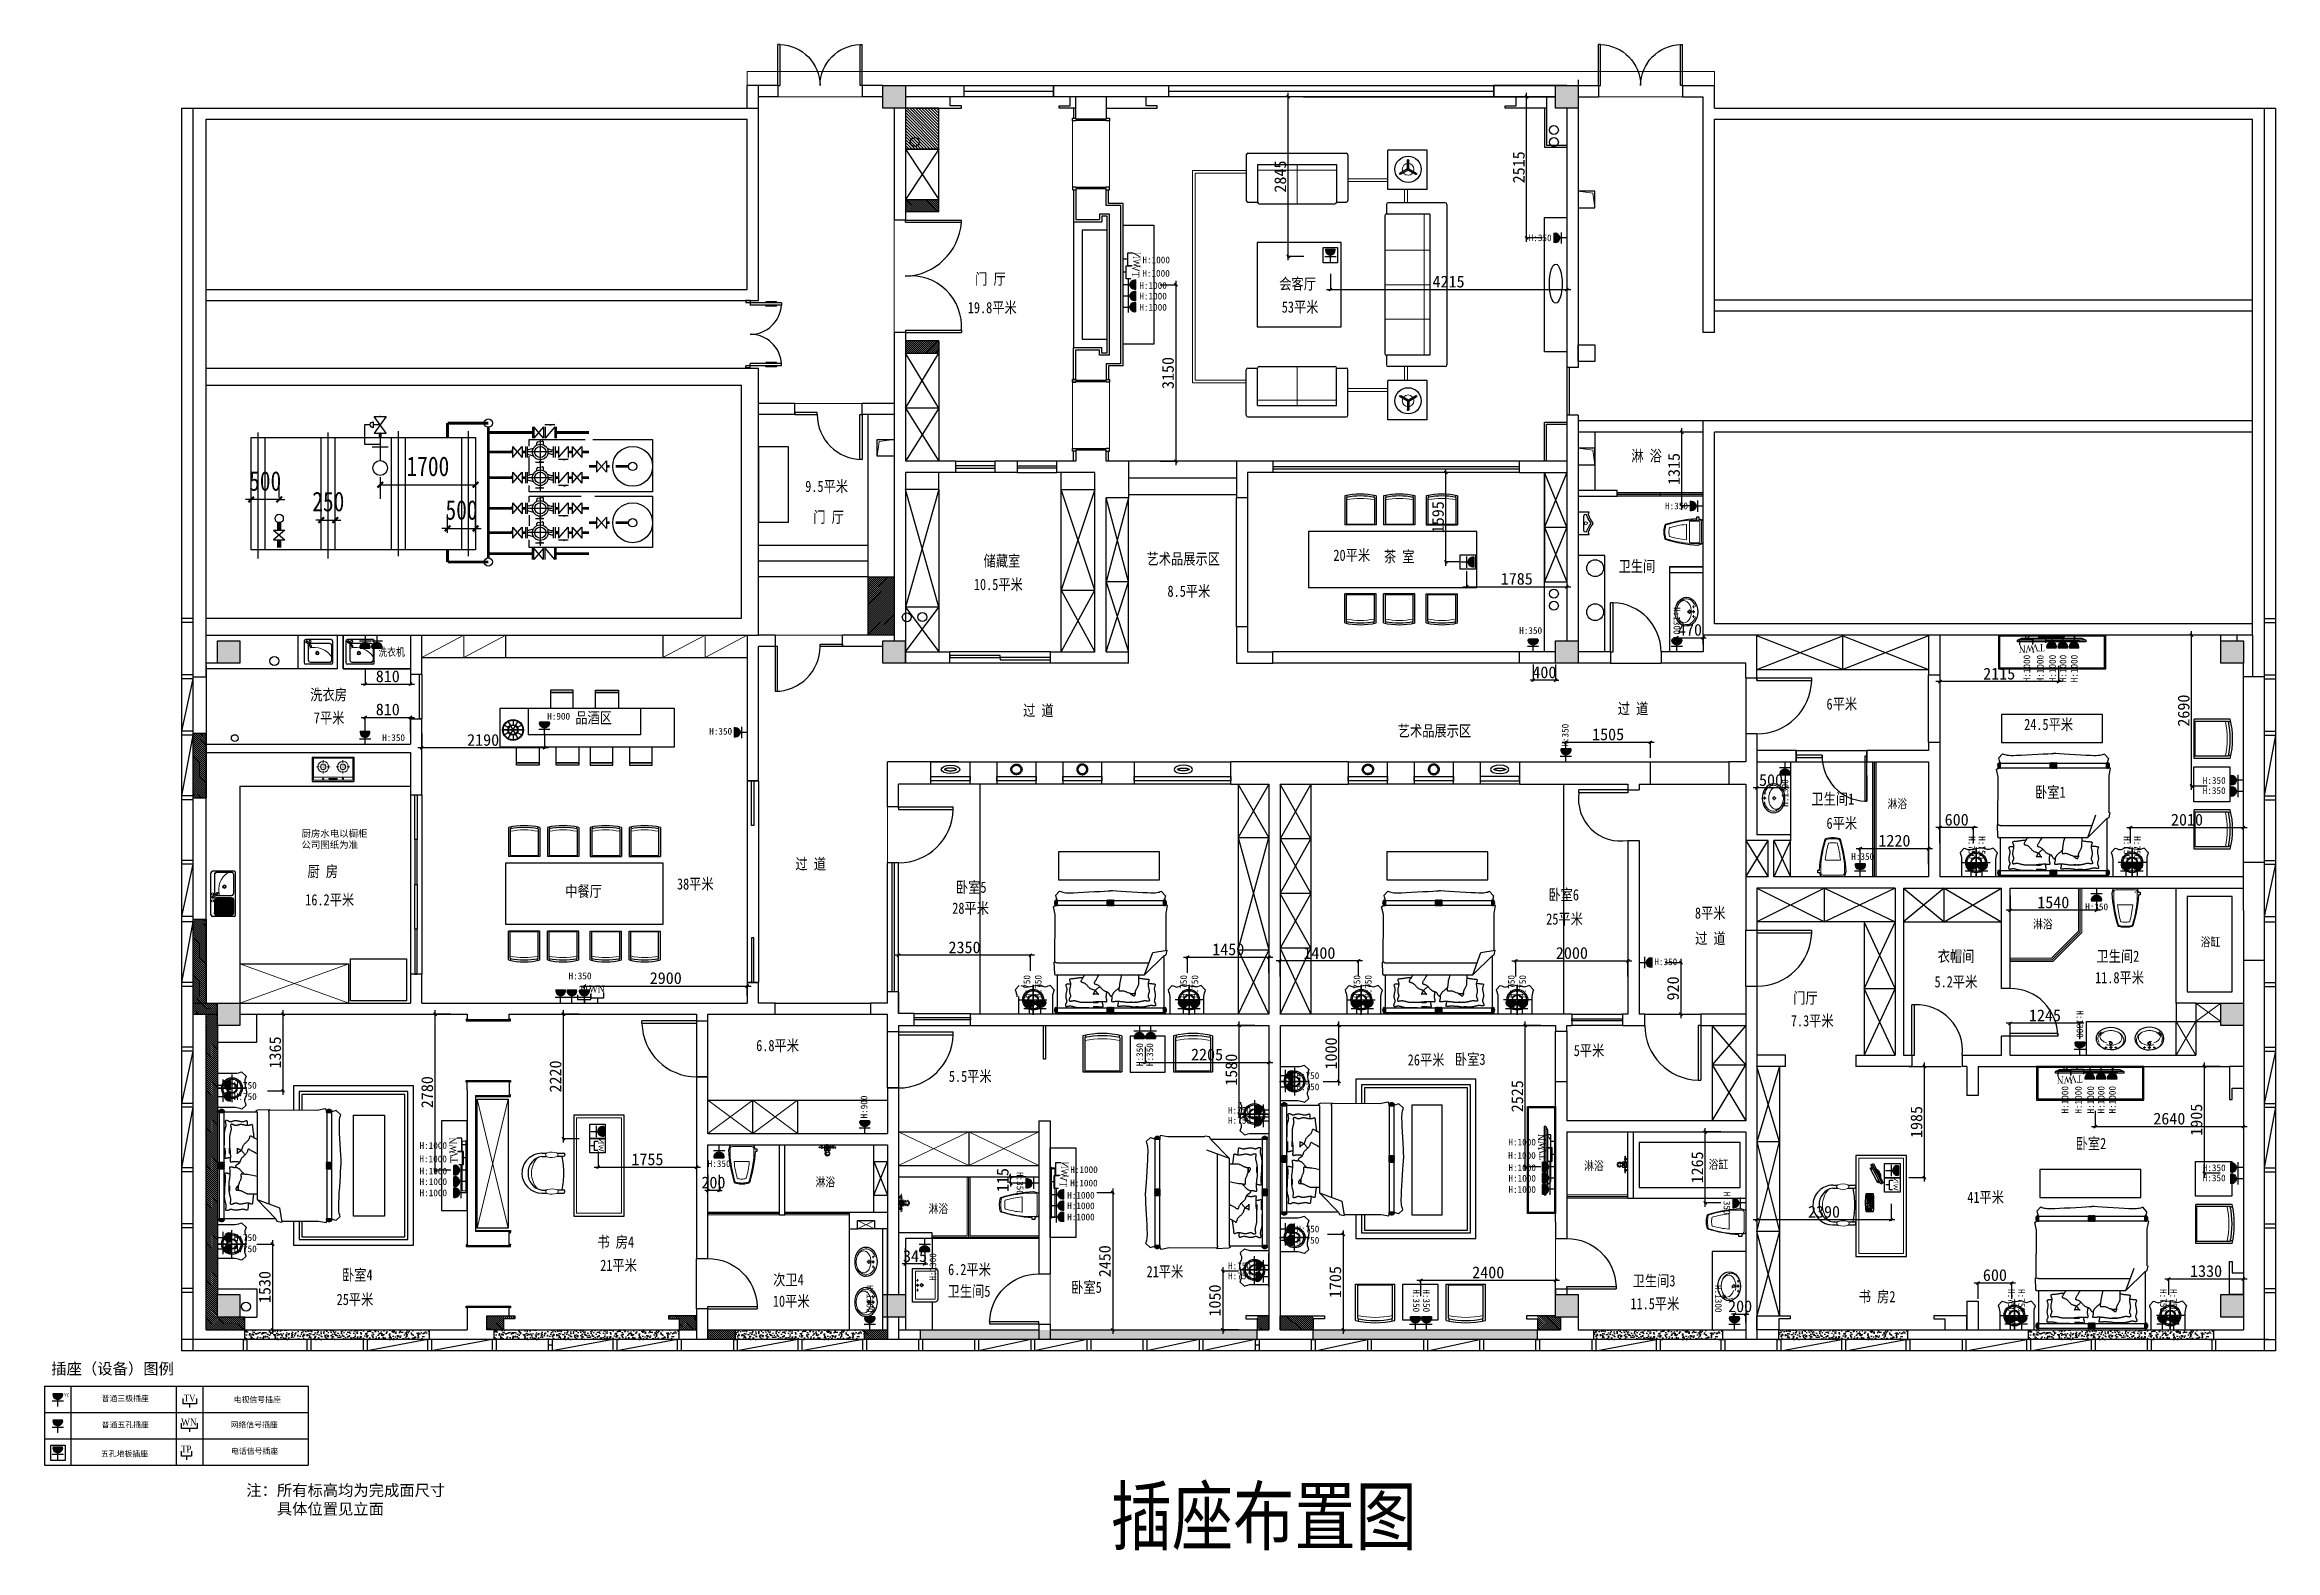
# Model space of a CAD drawing. Header units: millimetres. Extents: x 561810 to 956823, y -438984 to -391712.
# Drawn here: x 862923 to 902684, y -418565 to -391712 of the extents above; entities that cross this region are included whole.
import ezdxf
from ezdxf.enums import TextEntityAlignment as Align

# ---------------------------------------------------------------- set-up
doc = ezdxf.new("R2010")
doc.units = ezdxf.units.MM
doc.header["$LTSCALE"] = 10
doc.header["$MEASUREMENT"] = 0
for name, pattern in [('DASH', [0.35, 0.25, -0.1]), ('DASHED2', [9.525, 6.35, -3.175]), ('DOT2', [3.175, 0, -3.175]), ('HIDDEN', [9.525, 6.35, -3.175]), ('HIDDEN2', [4.7625, 3.175, -1.5875]), ('SDCEN9', [0.88, 0.6, -0.14, 0, -0.14])]:
    doc.linetypes.add(name, pattern=pattern)
doc.layers.get('0').update_dxf_attribs({"linetype": 'CONTINUOUS'})
doc.layers.get('DEFPOINTS').update_dxf_attribs({"color": 1, "linetype": 'CONTINUOUS'})
for name, color, linetype in [('6-P插座', 4, 'CONTINUOUS'), ('6-P插座图例', 4, 'CONTINUOUS'), ('COLUMN', 7, 'CONTINUOUS'), ('J-家私外线', 4, 'CONTINUOUS'), ('LS19', 3, 'CONTINUOUS'), ('P-平面洁具', 1, 'CONTINUOUS'), ('PUB_HATCH', 144, 'CONTINUOUS'), ('WALL', 7, 'CONTINUOUS'), ('WINDOW', 4, 'CONTINUOUS'), ('吊顶字', 250, 'CONTINUOUS'), ('喷淋', 6, 'CONTINUOUS'), ('填充', 8, 'CONTINUOUS'), ('墙', 7, 'CONTINUOUS'), ('家具', 8, 'CONTINUOUS'), ('排水', 3, 'CONTINUOUS'), ('消火栓', 2, 'CONTINUOUS'), ('给水', 1, 'CONTINUOUS')]:
    doc.layers.add(name, color=color, linetype=linetype)
for name, color, linetype, lineweight in [('五金配件nj', 1, 'CONTINUOUS', 20), ('字', 251, 'CONTINUOUS', 9), ('家居内线', 251, 'CONTINUOUS', 13), ('细线', 250, 'CONTINUOUS', 5)]:
    doc.layers.add(name, color=color, linetype=linetype, lineweight=lineweight)
doc.styles.add('-宋体_T3', font='simhei.ttf', dxfattribs={"width": 0.8})
doc.styles.add('12', font='', dxfattribs={"width": 0.8})
doc.styles.add('321', font='', dxfattribs={"width": 0.85})
doc.styles.get("Standard").update_dxf_attribs({"font": 'txt.shx', "bigfont": '@@hztxt.shx'})
doc.styles.add('宋体', font='')
doc.styles.add('宋体-', font='', dxfattribs={"width": 0.85})
doc.styles.add('施洛华文字样式', font='')
doc.styles.add('施洛华标注样式', font='')
doc.styles.get('12').set_extended_font_data('SimSun')
doc.styles.get('321').set_extended_font_data('SimSun')
doc.styles.get('宋体').set_extended_font_data('SimSun')
doc.styles.get('宋体-').set_extended_font_data('SimSun')
doc.styles.get('施洛华文字样式').set_extended_font_data('SimSun')
doc.styles.get('施洛华标注样式').set_extended_font_data('SimSun')
doc.dimstyles.new('STANDARD&&100', dxfattribs={"dimtxt": 350, "dimasz": 100, "dimexe": 250, "dimexo": 300, "dimgap": 150, "dimtad": 1, "dimdec": 0, "dimzin": 0, "dimdsep": 46, "dimtxsty": '-宋体_T3', "dimblk": 'ARCHTICK', "dimcen": 0.09, "dimadec": 0, "dimazin": 0, "dimtfac": 1, "dimtdec": 0, "dimtix": 1, "dimtmove": 2, "dimatfit": 3, "dimfxl": 0, "dimtolj": 1, "dimtzin": 0, "dimarcsym": 0})
doc.dimstyles.new('外标尺寸', dxfattribs={"dimscale": 70, "dimtxt": 3, "dimasz": 0.8, "dimexe": 0.25, "dimexo": 1, "dimgap": 0.5, "dimtad": 1, "dimdec": 0, "dimtxsty": '施洛华标注样式', "dimblk": 'ARCHTICK', "dimcen": 1.5, "dimdle": 1, "dimclrd": 250, "dimclre": 250, "dimclrt": 62, "dimadec": 0, "dimazin": 0, "dimtfac": 1, "dimtdec": 0, "dimtix": 1, "dimtmove": 1, "dimatfit": 3, "dimldrblk": 'ARCHTICK', "dimfxl": 0, "dimarcsym": 0})

msp = doc.modelspace()

# ---------------------------------------------------------------- texts
at = {"layer": '6-P插座图例', "color": 251, "style": '施洛华文字样式'}
msp.add_text('插座（设备）图例', height=200.4, dxfattribs=at).set_placement((864134.1, -415424.9), align=Align.CENTER)
msp.add_text('电视信号插座', height=100.2, dxfattribs=at).set_placement((867134.1, -415924.7), align=Align.RIGHT)
msp.add_text('五孔地板插座', height=100.2, dxfattribs=at).set_placement((863925.9, -416891.5))
at = {"layer": '6-P插座图例', "color": 4, "insert": (863270.9, -415763.9), "char_height": 60.12, "width": 1192.533, "attachment_point": 1, "style": '施洛华文字样式'}
msp.add_mtext('YC', dxfattribs=at)
at = {"layer": '6-P插座图例', "color": 251, "char_height": 100.2, "width": 1987.554, "attachment_point": 1, "style": '施洛华文字样式'}
for s, insert in [('普通三极插座', (863938.6, -415803.6)), ('{\\fSimHei|b0|i0|c134|p49;普通五孔插座}', (863938.6, -416273.3)), ('网络信号插座', (866236.1, -416273.3)), ('电话信号插座', (866244, -416743))]:
    msp.add_mtext(s, dxfattribs=dict(at, insert=insert))
at = {"layer": '吊顶字', "color": 4, "linetype": 'HIDDEN2', "lineweight": 13, "ltscale": 0.13, "char_height": 120, "attachment_point": 7, "style": '宋体'}
for s, insert, width in [('H:350', (889375.5, -395218.8), 1161.29), ('H:1000', (882490.7, -395613.3), 1161.29), ('H:1000', (882435.6, -396069.9), 1161.29), ('H:1000', (882488.4, -395852), 1161.29), ('H:1000', (882435.6, -396258.1), 1161.29), ('H:1000', (882435.6, -396457.7), 1161.29), ('H:350', (891805.5, -400000.8), 1161.29), ('H:350', (889206.4, -402222), 1161.29), ('H:900', (871880.8, -403751.2), 1161.29), ('H:350', (874768.9, -404018.7), 1161.29), ('H:350', (868938.6, -404132.1), 1161.29), ('H:350', (901389.8, -404896.3), 1161.29), ('H:350', (901389.8, -405076.5), 1161.29), ('厨房水电以橱柜公司图纸为准', (867501.5, -406054.3), 1215.241), ('H:350', (895125, -406252.2), 1161.29), ('H:350', (899294.1, -407149.9), 1161.29), ('H:350', (872262.6, -408381.5), 1161.29), ('H:350', (891615.5, -408129.3), 1161.29), ('H:750', (866295.4, -410332.5), 1161.29), ('H:750', (885235.4, -410159.1), 1161.29), ('H:750', (885235.4, -410359.8), 1161.29), ('H:750', (866295.4, -410533.1), 1161.29), ('H:750', (884016, -410777.9), 1161.29), ('H:750', (884016, -410958.1), 1161.29), ('H:1000', (869602.9, -411644.1), 1161.29), ('H:1000', (869605.2, -411405.5), 1161.29), ('H:1000', (889011.5, -411583.5), 1161.29), ('H:1000', (889013.8, -411344.9), 1161.29), ('H:1000', (869605.9, -411862.1), 1161.29), ('H:1000', (869605.9, -412050.2), 1161.29), ('H:350', (874741.6, -411729.9), 1161.29), ('H:1000', (881204.6, -411836.3), 1161.29), ('H:1000', (889014.5, -411801.5), 1161.29), ('H:1000', (889014.5, -411989.7), 1161.29), ('H:350', (901389.8, -411803.6), 1161.29), ('H:350', (901389.8, -411983.8), 1161.29), ('H:1000', (869605.9, -412249.8), 1161.29), ('H:1000', (881149.5, -412292.9), 1161.29), ('H:1000', (881202.3, -412075), 1161.29), ('H:1000', (889014.5, -412189.3), 1161.29), ('H:1000', (881149.5, -412481.1), 1161.29), ('H:1000', (881149.5, -412680.7), 1161.29), ('H:750', (866295.4, -413048.4), 1161.29), ('H:750', (885235.4, -412894.8), 1161.29), ('H:750', (885235.4, -413095.4), 1161.29), ('H:750', (866295.4, -413249.1), 1161.29), ('H:750', (884016, -413551.7), 1161.29), ('H:750', (884016, -413731.9), 1161.29)]:
    msp.add_mtext(s, dxfattribs=dict(at, insert=insert, width=width))
at = {"layer": '吊顶字', "color": 4, "linetype": 'HIDDEN2', "lineweight": 13, "ltscale": 0.13, "char_height": 120, "width": 1161.29, "attachment_point": 7, "style": '宋体'}
for s, insert, rotation in [('H:1300', (891955.6, -401742.8), 270), ('H:1000', (898315.6, -403083.2), 90), ('H:1000', (898554.2, -403085.5), 90), ('H:1000', (898772.2, -403082.6), 90), ('H:1000', (898960.3, -403082.6), 90), ('H:1000', (899159.9, -403082.6), 90), ('H:350', (890086.4, -404231.6), 90), ('H:1300', (894003.8, -405302.7), 90), ('H:750', (897213.6, -405828.2), 270), ('H:750', (897393.8, -405828.2), 270), ('H:750', (899980.6, -405828.2), 270), ('H:750', (900160.8, -405828.2), 270), ('H:750', (880493, -408711.7), 90), ('H:750', (880693.7, -408711.7), 90), ('H:750', (883286, -408711.7), 90), ('H:750', (883486.6, -408711.7), 90), ('H:750', (886375.6, -408711.7), 90), ('H:750', (886576.2, -408711.7), 90), ('H:750', (889127.2, -408711.7), 90), ('H:750', (889327.9, -408711.7), 90), ('H:1300', (899139.4, -408932.8), 270), ('H:350', (882503.2, -409927.3), 90), ('H:350', (882683.4, -409927.3), 90), ('H:1000', (898995.6, -410773.2), 90), ('H:1000', (899234.2, -410775.5), 90), ('H:1000', (899452.2, -410772.6), 90), ('H:1000', (899640.3, -410772.6), 90), ('H:1000', (899839.9, -410772.6), 90), ('H:900', (877589.7, -410861.6), 90), ('H:350', (880247.2, -411815.8), 270), ('H:350', (892847.2, -412168), 270), ('H:1300', (878815.9, -413753.8), 90), ('H:1300', (877571.9, -413832.8), 270), ('H:350', (887309.5, -413908.2), 270), ('H:350', (887489.7, -413908.2), 270), ('H:1300', (892695.4, -413832.8), 270), ('H:750', (897919, -413904.5), 270), ('H:750', (898099.2, -413904.5), 270), ('H:750', (900627.3, -413904.5), 270), ('H:750', (900807.5, -413904.5), 270)]:
    msp.add_mtext(s, dxfattribs=dict(at, insert=insert, rotation=rotation))
at = {"layer": '填充', "color": 250, "ltscale": 0.01, "style": '12', "width": 0.8}
for s, height, p in [('门 厅', 200, (879507.5, -395991.1)), ('会客厅', 200, (884929.7, -396077.4)), ('19.8平米', 200, (879377.8, -396501.6)), ('53平米', 200, (884973.3, -396491.1)), ('淋 浴', 200, (891204.8, -399144)), ('9.5平米', 200, (876480.1, -399689.6)), ('门 厅', 200, (876623.7, -400237.3)), ('储藏室', 200, (879659, -401018.4)), ('艺术品展示区', 200, (882562.8, -400981.8)), ('20平米', 200, (885894.6, -400917.6)), ('茶 室', 200, (886795.2, -400941)), ('10.5平米', 200, (879486.9, -401438.1)), ('8.5平米', 200, (882937.1, -401558.6)), ('洗衣机', 140, (868871.8, -402615.3)), ('洗衣房', 200, (867656.6, -403404.7)), ('过 道', 200, (880362.6, -403685.7)), ('过 道', 200, (890962.6, -403653.2)), ('6平米', 200, (894683.1, -403570.1)), ('7平米', 200, (867720.4, -403817.4)), ('品酒区', 200, (872381.3, -403816.7)), ('艺术品展示区', 200, (887041.2, -404049)), ('24.5平米', 200, (898206.1, -403934.4)), ('卫生间1', 200, (894412.8, -405264.3)), ('淋浴', 160, (895771.1, -405329)), ('卧室1', 200, (898400.6, -405142.4)), ('6平米', 200, (894683.1, -405696.6)), ('厨 房', 200, (867608, -406555.2)), ('过 道', 200, (876304.6, -406422.7)), ('中餐厅', 200, (872200.8, -406908.5)), ('38平米', 200, (874193.6, -406779.2)), ('卧室5', 200, (879165.1, -406837.9)), ('卧室6', 200, (889726.1, -406972.4)), ('16.2平米', 200, (867568.1, -407061.2)), ('28平米', 200, (879100.6, -407212.2)), ('8平米', 200, (892338.1, -407298.1)), ('25平米', 200, (889687.1, -407404.3)), ('过 道', 200, (892341.1, -407750.7)), ('淋浴', 160, (898365.2, -407474.3)), ('衣帽间', 200, (896666.3, -408068.3)), ('卫生间2', 200, (899494.8, -408068.3)), ('浴缸', 160, (901353.1, -407791.9)), ('5.2平米', 200, (896609.1, -408523.8)), ('11.8平米', 200, (899471.1, -408449.8)), ('门厅', 200, (894089.8, -408812.1)), ('7.3平米', 200, (894048.1, -409218.8)), ('6.8平米', 200, (875606.1, -409660.2)), ('5平米', 200, (890177.6, -409749.2)), ('26平米', 200, (887218.6, -409916.8)), ('卧室3', 200, (888059.7, -409906.7)), ('5.5平米', 200, (879040.6, -410209.7)), ('卧室2', 200, (899123.8, -411408.4)), ('淋浴', 160, (876664.6, -412072.9)), ('淋浴', 160, (890363.6, -411783.9)), ('浴缸', 160, (892582.6, -411760.6)), ('41平米', 200, (897193.1, -412366.8)), ('淋浴', 160, (878677.6, -412550.4)), ('书 房4', 200, (872774.8, -413164.2)), ('卧室4', 200, (868223.2, -413750.7)), ('21平米', 200, (872826.1, -413580.2)), ('6.2平米', 200, (879026.6, -413654.7)), ('21平米', 200, (882564.6, -413692.2)), ('次卫4', 200, (875908.6, -413837.7)), ('卫生间5', 200, (879017.6, -414041.4)), ('卧室5', 200, (881220.7, -413971.9)), ('卫生间3', 200, (891227.5, -413856.1)), ('书 房2', 200, (895258.2, -414138.4)), ('25平米', 200, (868127.6, -414188.7)), ('10平米', 200, (875903.6, -414219.2)), ('11.5平米', 200, (891188.6, -414265.3))]:
    msp.add_text(s, height=height, dxfattribs=at).set_placement(p)
at = {"layer": '填充', "color": 142, "ltscale": 0.01, "style": '12', "width": 0.8}
for s, height, p in [('卫生间', 200, (890976.9, -401114.5)), ('插座布置图', 1000, (881925.7, -418454))]:
    msp.add_text(s, height=height, dxfattribs=at).set_placement(p)
at = {"layer": '字', "color": 251, "linetype": 'HIDDEN2', "lineweight": 13, "ltscale": 0.13, "insert": (866517.2, -417948.2), "char_height": 200, "width": 3943.545, "attachment_point": 7, "style": '宋体'}
msp.add_mtext('{\\C4;注：所有标高均为完成面尺寸\\P    具体位置见立面}', dxfattribs=at)

# ---------------------------------------------------------------- blocks, each defined once
blk = doc.blocks.new('$DORLIB2D$00000002')
for p, q in [((-0.5, 0), (-0.5, 0.4875)), ((-0.475, 0.4875), (-0.5, 0.4875)), ((-0.475, 0), (-0.475, 0.4875)), ((0.475, 0), (0.475, 0.4875)), ((0.475, 0.4875), (0.5, 0.4875)), ((0.5, 0), (0.5, 0.4875)), ((-0.5, 0), (-0.475, 0)), ((0.5, 0), (0.475, 0))]:
    blk.add_line(p, q)
for centre, start, end in [((-0.4875, 0), 0, 88.53072), ((0.4875, 0), 91.46928, 180)]:
    blk.add_arc(centre, 0.4875, start, end)
blk = doc.blocks.new('_ARCHTICK')
at = {"color": 0, "linetype": 'ByBlock', "const_width": 0.4}
blk.add_lwpolyline([(-0.5, -0.5), (0.5, 0.5)], dxfattribs=at)
blk = doc.blocks.new('*D22')
at = {"layer": 'DEFPOINTS', "color": 0}
for p in [(868104, -400190), (867854, -400576), (868104, -400576)]:
    blk.add_point(p, dxfattribs=at)
at = {"layer": '消火栓', "color": 0, "lineweight": -2}
for p, q in [((867854, -400276), (867854, -399940)), ((868104, -400276), (868104, -399940)), ((867854, -400190), (867754, -400190)), ((867854, -400190), (868104, -400190)), ((868104, -400190), (868204, -400190))]:
    blk.add_line(p, q, dxfattribs=at)
at = {"layer": '消火栓', "color": 0, "lineweight": -2, "xscale": 100, "yscale": 100, "zscale": 100}
blk.add_blockref('_ARCHTICK', (867854, -400190), dxfattribs=at)
at = {"layer": '消火栓', "color": 0, "lineweight": -2, "xscale": 100, "yscale": 100, "zscale": 100, "rotation": 180}
blk.add_blockref('_ARCHTICK', (868104, -400190), dxfattribs=at)
at = {"layer": '消火栓', "color": 0, "insert": (867979, -399863), "char_height": 350, "attachment_point": 5, "style": '-宋体_T3'}
blk.add_mtext('\\A1;250', dxfattribs=at)
blk = doc.blocks.new('$VALVE$00000300')
for p, q in [((-44, 103), (44, 103)), ((0, 0), (0, 103))]:
    blk.add_line(p, q)
blk.add_lwpolyline([(-125, 91), (-125, -91), (125, 91), (125, -91), (-125, 91)])
blk.add_arc((0, 103), 43.8, 0, 180)
for p in [(-125, 0), (125, 0)]:
    blk.add_point(p)
blk = doc.blocks.new('SB131')
at = {"layer": 'LS19'}
for p, q in [((-0.5, -0.188), (-0.5, 0.188)), ((-0.438, -0.188), (-0.438, 0.188)), ((-0.438, 0.075), (-0.423, 0.075)), ((-0.118, 0.34), (0.017, 0.367)), ((0.017, 0.313), (-0.118, 0.34)), ((0.159, 0.34), (-0.118, 0.34)), ((0.017, 0.367), (0.017, 0.313)), ((0.438, 0.075), (0.227, 0.131)), ((0.438, -0.188), (0.438, 0.188)), ((0.5, -0.188), (0.5, 0.188)), ((-0.438, -0.075), (-0.423, -0.075)), ((-0.112, -0.237), (-0.112, -0.329)), ((0.081, -0.341), (-0.069, -0.366)), ((0.113, -0.237), (0.113, -0.304)), ((0.438, -0.075), (0.227, -0.131))]:
    blk.add_line(p, q, dxfattribs=at)
at = {"layer": 'LS19', "linetype": 'SDCEN9'}
for p, q in [((-0.407, 0), (0.408, 0)), ((0, -0.424), (0, 0.446))]:
    blk.add_line(p, q, dxfattribs=at)
at = {"layer": 'LS19'}
for radius in [0.263, 0.188]:
    blk.add_circle((0, 0), radius, dxfattribs=at)
for centre, radius, start, end in [((-0.423, -0.316), 0.391, 65.27529, 89.98087), ((-0.423, -0.475), 0.4, 61.3321, 89.97447), ((-0.075, -0.329), 0.0375, 180, 279.46232), ((0.075, -0.304), 0.0375, 279.46232, 0)]:
    blk.add_arc(centre, radius, start, end, dxfattribs=at)
blk.add_solid([(-0.118, 0.34), (0.017, 0.367), (0.017, 0.313)], dxfattribs=at)
at = {"color": 3, "width": 0.8, "flags": 1}
for tag, p in [('TYPE', (-0.295, -1.06)), ('COUNT', (-0.295, -1.492))]:
    blk.add_attdef(tag, p, '', height=0.4, dxfattribs=at)
blk = doc.blocks.new('*D23')
at = {"layer": 'DEFPOINTS', "color": 0}
for p in [(868904, -399124), (870604, -399124), (870604, -399561)]:
    blk.add_point(p, dxfattribs=at)
at = {"layer": '消火栓', "color": 0, "lineweight": -2}
for p, q in [((868904, -399424), (868904, -399811)), ((868904, -399561), (870604, -399561)), ((870604, -399424), (870604, -399811))]:
    blk.add_line(p, q, dxfattribs=at)
at = {"layer": '消火栓', "color": 0, "lineweight": -2, "xscale": 100, "yscale": 100, "zscale": 100, "rotation": 180}
blk.add_blockref('_ARCHTICK', (868904, -399561), dxfattribs=at)
at = {"layer": '消火栓', "color": 0, "lineweight": -2, "xscale": 100, "yscale": 100, "zscale": 100}
blk.add_blockref('_ARCHTICK', (870604, -399561), dxfattribs=at)
at = {"layer": '消火栓', "color": 0, "insert": (869754, -399234), "char_height": 350, "attachment_point": 5, "style": '-宋体_T3'}
blk.add_mtext('\\A1;1700', dxfattribs=at)
blk = doc.blocks.new('*D74')
at = {"layer": 'DEFPOINTS', "color": 0}
for p in [(866604, -399823), (866604, -400087), (867104, -400087, 3025)]:
    blk.add_point(p, dxfattribs=at)
at = {"layer": '消火栓', "color": 0, "lineweight": -2}
for p, q in [((866604, -399787), (866604, -399573)), ((867104, -399787), (867104, -399573)), ((866604, -399823), (866504, -399823)), ((867104, -399823), (866604, -399823)), ((867104, -399823), (867204, -399823))]:
    blk.add_line(p, q, dxfattribs=at)
at = {"layer": '消火栓', "color": 0, "lineweight": -2, "xscale": 100, "yscale": 100, "zscale": 100}
blk.add_blockref('_ARCHTICK', (866604, -399823), dxfattribs=at)
at = {"layer": '消火栓', "color": 0, "lineweight": -2, "xscale": 100, "yscale": 100, "zscale": 100, "rotation": 180}
blk.add_blockref('_ARCHTICK', (867104, -399823), dxfattribs=at)
at = {"layer": '消火栓', "color": 0, "insert": (866854, -399496), "char_height": 350, "attachment_point": 5, "style": '-宋体_T3'}
blk.add_mtext('\\A1;500', dxfattribs=at)
blk = doc.blocks.new('*D75')
at = {"layer": 'DEFPOINTS', "color": 0}
for p in [(870604, -400340), (870104, -400721), (870604, -400721)]:
    blk.add_point(p, dxfattribs=at)
at = {"layer": '消火栓', "color": 0, "lineweight": -2}
for p, q in [((870104, -400340), (870004, -400340)), ((870104, -400421), (870104, -400090)), ((870104, -400340), (870604, -400340)), ((870604, -400421), (870604, -400090)), ((870604, -400340), (870704, -400340))]:
    blk.add_line(p, q, dxfattribs=at)
at = {"layer": '消火栓', "color": 0, "lineweight": -2, "xscale": 100, "yscale": 100, "zscale": 100}
blk.add_blockref('_ARCHTICK', (870104, -400340), dxfattribs=at)
at = {"layer": '消火栓', "color": 0, "lineweight": -2, "xscale": 100, "yscale": 100, "zscale": 100, "rotation": 180}
blk.add_blockref('_ARCHTICK', (870604, -400340), dxfattribs=at)
at = {"layer": '消火栓', "color": 0, "insert": (870354, -400013), "char_height": 350, "attachment_point": 5, "style": '-宋体_T3'}
blk.add_mtext('\\A1;500', dxfattribs=at)
blk = doc.blocks.new('$DORLIB2D$00000011')
for p, q in [((-0.483, 0.396), (-0.483, 0.235)), ((-0.483, 0.396), (-0.467, 0.396)), ((-0.467, 0.471), (-0.467, -0.062)), ((-0.467, 0.471), (-0.433, 0.471)), ((-0.433, 0.471), (-0.433, 0.004)), ((-0.417, 0.396), (-0.433, 0.396)), ((-0.417, 0.396), (-0.417, 0.235)), ((0.417, 0.396), (0.417, 0.235)), ((0.417, 0.396), (0.433, 0.396)), ((0.433, 0.471), (0.433, 0.004)), ((0.467, 0.471), (0.433, 0.471)), ((0.467, 0.471), (0.467, -0.062)), ((0.483, 0.396), (0.467, 0.396)), ((0.483, 0.396), (0.483, 0.235)), ((-0.5, 0.004), (-0.433, 0.004)), ((-0.5, 0.004), (-0.5, -0.062)), ((-0.483, 0.235), (-0.467, 0.235)), ((-0.417, 0.235), (-0.433, 0.235)), ((0.417, 0.235), (0.433, 0.235)), ((0.5, 0.004), (0.433, 0.004)), ((0.483, 0.235), (0.467, 0.235)), ((0.5, 0.004), (0.5, -0.062)), ((-0.5, -0.062), (-0.467, -0.062)), ((0.5, -0.062), (0.467, -0.062))]:
    blk.add_line(p, q)
for centre, start, end in [((-0.467, 0.004), 0, 85.904), ((0.467, 0.004), 94.096, 180)]:
    blk.add_arc(centre, 0.467, start, end)
blk = doc.blocks.new('A$C31F60AF2')
at = {"layer": '填充', "ltscale": 5}
for p, q in [((371, 185), (0, 185)), ((0, 185), (371, 185)), ((25, 278), (105, 232)), ((105, 139), (25, 93)), ((278, 346), (93, 25)), ((93, 346), (278, 25)), ((93, 25), (278, 346)), ((278, 25), (93, 346)), ((185, 371), (185, 278)), ((185, 93), (185, 0)), ((346, 278), (266, 232)), ((266, 139), (346, 93))]:
    blk.add_line(p, q, dxfattribs=at)
for radius in [175, 92.7, 83.4]:
    blk.add_circle((185, 185), radius, dxfattribs=at)
at = {"layer": '家具', "ltscale": 5}
blk.add_circle((185, 185), 185, dxfattribs=at)
blk = doc.blocks.new('xbd')
at = {"layer": '填充', "color": 142, "ltscale": 0.01}
for p, q in [((592046, -100010), (591850, -100009)), ((591946, -100122), (591946, -100297)), ((591998, -100054), (591959, -100057)), ((591850, -100409), (592046, -100409)), ((591998, -100365), (591959, -100361))]:
    blk.add_line(p, q, dxfattribs=at)
for points in [[(591998, -100365), (592006, -100344), (592016, -100320), (592050, -100262), (592066, -100236), (592083, -100209), (592066, -100183), (592033, -100130), (592016, -100098), (592006, -100074), (591998, -100054)], [(592027, -100041), (592029, -100045), (592030, -100050), (592032, -100054), (592033, -100058), (592035, -100062), (592036, -100066), (592038, -100069), (592039, -100073), (592041, -100076), (592042, -100080), (592043, -100083), (592045, -100087), (592047, -100090), (592049, -100094), (592051, -100099), (592054, -100104), (592056, -100109), (592060, -100115), (592063, -100121), (592066, -100127), (592070, -100133), (592074, -100140), (592077, -100145), (592080, -100151), (592083, -100156), (592086, -100161), (592089, -100165), (592091, -100169), (592093, -100173), (592095, -100176), (592098, -100179), (592100, -100183), (592102, -100186), (592104, -100189), (592106, -100193), (592107, -100196), (592109, -100199), (592110, -100203), (592111, -100206), (592111, -100209), (592111, -100212), (592110, -100216), (592109, -100219), (592107, -100223), (592105, -100227), (592103, -100231), (592100, -100235), (592097, -100240), (592094, -100245), (592090, -100251), (592087, -100256), (592083, -100262), (592079, -100268), (592076, -100274), (592072, -100279), (592069, -100285), (592066, -100290), (592063, -100295), (592061, -100299), (592058, -100304), (592056, -100308), (592054, -100312), (592052, -100315), (592051, -100319), (592049, -100322), (592048, -100326), (592046, -100329), (592045, -100332), (592043, -100335), (592042, -100339), (592041, -100342), (592039, -100345), (592038, -100349), (592036, -100352), (592035, -100356), (592033, -100360), (592032, -100364), (592031, -100368), (592030, -100373), (592029, -100378)]]:
    blk.add_lwpolyline(points, dxfattribs=at)
for centre, radius, start, end in [((592075, -100114), 129, 153.9939, 183.459), ((592011, -100009), 36, 300.0151, 0), ((592075, -100304), 129, 176.541, 206.0061), ((592011, -100409), 36, 0, 59.9849)]:
    blk.add_arc(centre, radius, start, end, dxfattribs=at)
at = {"layer": '家居内线', "color": 251}
blk.add_circle((591991, -100209), 26.5, dxfattribs=at)
blk = doc.blocks.new('4')
at = {"layer": '6-P插座图例'}
h = blk.add_hatch(color=4, dxfattribs=at)
edge = h.paths.add_edge_path()
edge.add_ellipse((223569, -308614), major_axis=(0, 79.4), ratio=1, start_angle=-12.7447, end_angle=192.7446)
edge.add_line((223586, -308691), (223586, -308536))
at = {"layer": '6-P插座图例', "color": 4}
for p, q in [((223376, -308614), (223490, -308614)), ((223466, -308525), (223466, -308707)), ((223586, -308536), (223586, -308691))]:
    blk.add_line(p, q, dxfattribs=at)
blk.add_ellipse((223569, -308614), major_axis=(0, 79.4), ratio=1, start_param=-0.222437, end_param=3.364029, dxfattribs=at)
blk = doc.blocks.new('dfgds')
at = {"layer": '6-P插座图例', "color": 4}
for p, q in [((108572, -149350), (108572, -149258)), ((108805, -149350), (108572, -149350)), ((108684, -149351), (108684, -149414)), ((108805, -149258), (108805, -149350))]:
    blk.add_line(p, q, dxfattribs=at)
at = {"layer": '6-P插座图例', "color": 4, "insert": (108583, -149186), "char_height": 120, "width": 956.89, "attachment_point": 1, "style": '宋体-'}
blk.add_mtext('{\\fDutch801 XBd BT|b0|i0|c0|p18;TV}', dxfattribs=at)
blk = doc.blocks.new('DHH')
at = {"layer": '6-P插座图例', "color": 4}
for p, q in [((785602, 274750), (785602, 274842)), ((785779, 274750), (785602, 274750)), ((785690, 274750), (785690, 274686)), ((785779, 274842), (785779, 274750))]:
    blk.add_line(p, q, dxfattribs=at)
at = {"layer": '6-P插座图例', "color": 4, "insert": (785117, 274940), "char_height": 120, "width": 956.89, "attachment_point": 1, "style": '宋体-'}
blk.add_mtext('{\\fDutch801 XBd BT|b0|i0|c0|p18;^ITP}', dxfattribs=at)
blk = doc.blocks.new('sfdgdg')
at = {"layer": '6-P插座图例', "color": 4}
for p, q in [((107979, -149350), (107979, -149258)), ((108261, -149350), (107979, -149350)), ((108122, -149351), (108122, -149414)), ((108261, -149258), (108261, -149350))]:
    blk.add_line(p, q, dxfattribs=at)
at = {"layer": '6-P插座图例', "color": 4, "insert": (107971, -149172), "char_height": 130.91, "width": 956.89, "attachment_point": 1, "style": '宋体-'}
blk.add_mtext('{\\fDutch801 XBd BT|b0|i0|c0|p18;WN}', dxfattribs=at)
blk = doc.blocks.new('tv')
at = {"layer": '6-P插座', "color": 4}
for p, q in [((250323, -52625), (250323, -52705)), ((250323, -52705), (250557, -52705)), ((250445, -52705), (250445, -52769)), ((250557, -52705), (250557, -52613))]:
    blk.add_line(p, q, dxfattribs=at)
at = {"layer": '6-P插座', "color": 4, "insert": (250348, -52474), "char_height": 130.91, "width": 956.89, "attachment_point": 1, "style": '321'}
blk.add_mtext('{\\fDutch801 XBd BT|b0|i0|c0|p18;TV}', dxfattribs=at)
blk = doc.blocks.new('HSDFS')
at = {"layer": '6-P插座', "color": 4}
for p, q in [((449796, -697547), (449704, -697547)), ((449716, -697781), (449796, -697781)), ((449795, -697660), (449887, -697660)), ((449796, -697781), (449796, -697547))]:
    blk.add_line(p, q, dxfattribs=at)
at = {"layer": '6-P插座', "color": 4, "insert": (449571, -697814), "char_height": 130.91, "width": 956.89, "attachment_point": 1, "rotation": 90, "style": '321'}
blk.add_mtext('{\\fDutch801 XBd BT|b0|i0|c0|p18;WN}', dxfattribs=at)
blk = doc.blocks.new('*D26')
at = {"color": 250, "lineweight": -2}
for p, q in [((866707, -413102), (867005, -413102)), ((866987, -413032), (866987, -414703)), ((866797, -414633), (867005, -414633))]:
    blk.add_line(p, q, dxfattribs=at)
at = {"layer": 'DEFPOINTS', "color": 0}
for p in [(866103, -413102), (866727, -414633), (866987, -414633)]:
    blk.add_point(p, dxfattribs=at)
at = {"color": 250, "lineweight": -2, "xscale": 56, "yscale": 56, "zscale": 56}
for p, rotation in [((866987, -413102), 90), ((866987, -414633), 270)]:
    blk.add_blockref('_ARCHTICK', p, dxfattribs=dict(at, rotation=rotation))
at = {"color": 62, "insert": (866847, -413868), "char_height": 210, "attachment_point": 5, "rotation": 90, "style": '施洛华标注样式'}
blk.add_mtext('1530', dxfattribs=at)
blk = doc.blocks.new('*D27')
at = {"color": 250, "lineweight": -2}
for p, q in [((866977, -409003), (867191, -409003)), ((867173, -410438), (867173, -408933)), ((866893, -410368), (867191, -410368))]:
    blk.add_line(p, q, dxfattribs=at)
at = {"layer": 'DEFPOINTS', "color": 0}
for p in [(866907, -409003), (867173, -409003), (866103, -410368)]:
    blk.add_point(p, dxfattribs=at)
at = {"color": 250, "lineweight": -2, "xscale": 56, "yscale": 56, "zscale": 56}
for p, rotation in [((867173, -409003), 90), ((867173, -410368), 270)]:
    blk.add_blockref('_ARCHTICK', p, dxfattribs=dict(at, rotation=rotation))
at = {"color": 62, "insert": (867033, -409685), "char_height": 210, "attachment_point": 5, "rotation": 90, "style": '施洛华标注样式'}
blk.add_mtext('1365', dxfattribs=at)
blk = doc.blocks.new('*D28')
at = {"color": 250, "lineweight": -2}
for p, q in [((870163, -409003), (869866, -409003)), ((869883, -411853), (869883, -408933)), ((870163, -411783), (869866, -411783))]:
    blk.add_line(p, q, dxfattribs=at)
at = {"layer": 'DEFPOINTS', "color": 0}
for p in [(869883, -409003), (870446, -409003), (870446, -411783)]:
    blk.add_point(p, dxfattribs=at)
at = {"color": 250, "lineweight": -2, "xscale": 56, "yscale": 56, "zscale": 56}
for p, rotation in [((869883, -409003), 90), ((869883, -411783), 270)]:
    blk.add_blockref('_ARCHTICK', p, dxfattribs=dict(at, rotation=rotation))
at = {"color": 62, "insert": (869743, -410393), "char_height": 210, "attachment_point": 5, "rotation": 90, "style": '施洛华标注样式'}
blk.add_mtext('2780', dxfattribs=at)
blk = doc.blocks.new('*D29')
at = {"color": 250, "lineweight": -2}
for p, q in [((872450, -409003), (872152, -409003)), ((872170, -411293), (872170, -408933)), ((872450, -411223), (872152, -411223))]:
    blk.add_line(p, q, dxfattribs=at)
at = {"layer": 'DEFPOINTS', "color": 0}
for p in [(872170, -409003), (872874, -409003), (872791, -411223)]:
    blk.add_point(p, dxfattribs=at)
at = {"color": 250, "lineweight": -2, "xscale": 56, "yscale": 56, "zscale": 56}
for p, rotation in [((872170, -409003), 90), ((872170, -411223), 270)]:
    blk.add_blockref('_ARCHTICK', p, dxfattribs=dict(at, rotation=rotation))
at = {"color": 62, "insert": (872030, -410113), "char_height": 210, "attachment_point": 5, "rotation": 90, "style": '施洛华标注样式'}
blk.add_mtext('2220', dxfattribs=at)
blk = doc.blocks.new('*D30')
at = {"color": 250, "lineweight": -2}
for p, q in [((872789, -411452), (872789, -411750)), ((874544, -411452), (874544, -411750)), ((872719, -411732), (874614, -411732))]:
    blk.add_line(p, q, dxfattribs=at)
at = {"layer": 'DEFPOINTS', "color": 0}
for p in [(872789, -411222), (874544, -411222), (874544, -411732)]:
    blk.add_point(p, dxfattribs=at)
at = {"color": 250, "lineweight": -2, "xscale": 56, "yscale": 56, "zscale": 56, "rotation": 180}
blk.add_blockref('_ARCHTICK', (872789, -411732), dxfattribs=at)
at = {"color": 250, "lineweight": -2, "xscale": 56, "yscale": 56, "zscale": 56}
blk.add_blockref('_ARCHTICK', (874544, -411732), dxfattribs=at)
at = {"color": 62, "insert": (873667, -411592), "char_height": 210, "attachment_point": 5, "style": '施洛华标注样式'}
blk.add_mtext('1755', dxfattribs=at)
blk = doc.blocks.new('*D31')
at = {"color": 250, "lineweight": -2}
for p, q in [((872474, -408500), (875514, -408500)), ((872544, -408671), (872544, -408483)), ((875444, -408671), (875444, -408483))]:
    blk.add_line(p, q, dxfattribs=at)
at = {"layer": 'DEFPOINTS', "color": 0}
for p in [(872544, -408741), (875444, -408500), (875444, -408741)]:
    blk.add_point(p, dxfattribs=at)
at = {"color": 250, "lineweight": -2, "xscale": 56, "yscale": 56, "zscale": 56, "rotation": 180}
blk.add_blockref('_ARCHTICK', (872544, -408500), dxfattribs=at)
at = {"color": 250, "lineweight": -2, "xscale": 56, "yscale": 56, "zscale": 56}
blk.add_blockref('_ARCHTICK', (875444, -408500), dxfattribs=at)
at = {"color": 62, "insert": (873994, -408360), "char_height": 210, "attachment_point": 5, "style": '施洛华标注样式'}
blk.add_mtext('2900', dxfattribs=at)
blk = doc.blocks.new('*D32')
at = {"color": 250, "lineweight": -2}
for p, q in [((868565, -403118), (869514, -403118)), ((868635, -402838), (868635, -403136)), ((869444, -402838), (869444, -403136))]:
    blk.add_line(p, q, dxfattribs=at)
at = {"layer": 'DEFPOINTS', "color": 0}
for p in [(868635, -402305), (869444, -402305), (869444, -403118)]:
    blk.add_point(p, dxfattribs=at)
at = {"color": 250, "lineweight": -2, "xscale": 56, "yscale": 56, "zscale": 56, "rotation": 180}
blk.add_blockref('_ARCHTICK', (868635, -403118), dxfattribs=at)
at = {"color": 250, "lineweight": -2, "xscale": 56, "yscale": 56, "zscale": 56}
blk.add_blockref('_ARCHTICK', (869444, -403118), dxfattribs=at)
at = {"color": 62, "insert": (869039, -402978), "char_height": 210, "attachment_point": 5, "style": '施洛华标注样式'}
blk.add_mtext('810', dxfattribs=at)
blk = doc.blocks.new('*D33')
at = {"color": 250, "lineweight": -2}
for p, q in [((871904, -404253), (869574, -404253)), ((869644, -403994), (869644, -404271)), ((871834, -403994), (871834, -404271))]:
    blk.add_line(p, q, dxfattribs=at)
at = {"layer": 'DEFPOINTS', "color": 0}
for p in [(869644, -403924), (871834, -403924), (869644, -404253)]:
    blk.add_point(p, dxfattribs=at)
at = {"color": 250, "lineweight": -2, "xscale": 56, "yscale": 56, "zscale": 56, "rotation": 180}
blk.add_blockref('_ARCHTICK', (869644, -404253), dxfattribs=at)
at = {"color": 250, "lineweight": -2, "xscale": 56, "yscale": 56, "zscale": 56}
blk.add_blockref('_ARCHTICK', (871834, -404253), dxfattribs=at)
at = {"color": 62, "insert": (870739, -404113), "char_height": 210, "attachment_point": 5, "style": '施洛华标注样式'}
blk.add_mtext('2190', dxfattribs=at)
blk = doc.blocks.new('*D34')
at = {"color": 250, "lineweight": -2}
for p, q in [((882806, -395993), (883103, -395993)), ((883086, -395923), (883086, -399213)), ((882806, -399143), (883103, -399143))]:
    blk.add_line(p, q, dxfattribs=at)
at = {"layer": 'DEFPOINTS', "color": 0}
for p in [(882243, -395993), (882517, -399143), (883086, -399143)]:
    blk.add_point(p, dxfattribs=at)
at = {"color": 250, "lineweight": -2, "xscale": 56, "yscale": 56, "zscale": 56}
for p, rotation in [((883086, -395993), 90), ((883086, -399143), 270)]:
    blk.add_blockref('_ARCHTICK', p, dxfattribs=dict(at, rotation=rotation))
at = {"color": 62, "insert": (882946, -397568), "char_height": 210, "attachment_point": 5, "rotation": 90, "style": '施洛华标注样式'}
blk.add_mtext('3150', dxfattribs=at)
blk = doc.blocks.new('*D35')
at = {"color": 250, "lineweight": -2}
for p, q in [((885368, -392643), (885071, -392643)), ((885088, -395558), (885088, -392573)), ((885368, -395488), (885071, -395488))]:
    blk.add_line(p, q, dxfattribs=at)
at = {"layer": 'DEFPOINTS', "color": 0}
for p in [(885088, -392643), (885842, -392643), (885842, -395488)]:
    blk.add_point(p, dxfattribs=at)
at = {"color": 250, "lineweight": -2, "xscale": 56, "yscale": 56, "zscale": 56}
for p, rotation in [((885088, -392643), 90), ((885088, -395488), 270)]:
    blk.add_blockref('_ARCHTICK', p, dxfattribs=dict(at, rotation=rotation))
at = {"color": 62, "insert": (884948, -394065), "char_height": 210, "attachment_point": 5, "rotation": 90, "style": '施洛华标注样式'}
blk.add_mtext('2845', dxfattribs=at)
blk = doc.blocks.new('*D36')
at = {"color": 250, "lineweight": -2}
for p, q in [((885840, -395799), (885840, -396096)), ((890054, -395799), (890054, -396096)), ((885770, -396079), (890124, -396079))]:
    blk.add_line(p, q, dxfattribs=at)
at = {"layer": 'DEFPOINTS', "color": 0}
for p in [(885840, -395490), (890054, -395490), (890054, -396079)]:
    blk.add_point(p, dxfattribs=at)
at = {"color": 250, "lineweight": -2, "xscale": 56, "yscale": 56, "zscale": 56, "rotation": 180}
blk.add_blockref('_ARCHTICK', (885840, -396079), dxfattribs=at)
at = {"color": 250, "lineweight": -2, "xscale": 56, "yscale": 56, "zscale": 56}
blk.add_blockref('_ARCHTICK', (890054, -396079), dxfattribs=at)
at = {"color": 62, "insert": (887947, -395939), "char_height": 210, "attachment_point": 5, "style": '施洛华标注样式'}
blk.add_mtext('4215', dxfattribs=at)
blk = doc.blocks.new('*D37')
at = {"color": 250, "lineweight": -2}
for p, q in [((889619, -392643), (889321, -392643)), ((889339, -395228), (889339, -392573)), ((889619, -395158), (889321, -395158))]:
    blk.add_line(p, q, dxfattribs=at)
at = {"layer": 'DEFPOINTS', "color": 0}
for p in [(889339, -392643), (889801, -392643), (889956, -395158)]:
    blk.add_point(p, dxfattribs=at)
at = {"color": 250, "lineweight": -2, "xscale": 56, "yscale": 56, "zscale": 56}
for p, rotation in [((889339, -392643), 90), ((889339, -395158), 270)]:
    blk.add_blockref('_ARCHTICK', p, dxfattribs=dict(at, rotation=rotation))
at = {"color": 62, "insert": (889199, -393900), "char_height": 210, "attachment_point": 5, "rotation": 90, "style": '施洛华标注样式'}
blk.add_mtext('2515', dxfattribs=at)
blk = doc.blocks.new('*D38')
at = {"color": 250, "lineweight": -2}
for p, q in [((888162, -399343), (887881, -399343)), ((887899, -401008), (887899, -399273)), ((888162, -400938), (887881, -400938))]:
    blk.add_line(p, q, dxfattribs=at)
at = {"layer": 'DEFPOINTS', "color": 0}
for p in [(887899, -399343), (888232, -399343), (888232, -400938)]:
    blk.add_point(p, dxfattribs=at)
at = {"color": 250, "lineweight": -2, "xscale": 56, "yscale": 56, "zscale": 56}
for p, rotation in [((887899, -399343), 90), ((887899, -400938), 270)]:
    blk.add_blockref('_ARCHTICK', p, dxfattribs=dict(at, rotation=rotation))
at = {"color": 62, "insert": (887759, -400140), "char_height": 210, "attachment_point": 5, "rotation": 90, "style": '施洛华标注样式'}
blk.add_mtext('1595', dxfattribs=at)
blk = doc.blocks.new('*D39')
at = {"color": 250, "lineweight": -2}
for p, q in [((888269, -401099), (888269, -401396)), ((890054, -401099), (890054, -401396)), ((888199, -401379), (890124, -401379))]:
    blk.add_line(p, q, dxfattribs=at)
at = {"layer": 'DEFPOINTS', "color": 0}
for p in [(888269, -400939), (890054, -400939), (890054, -401379)]:
    blk.add_point(p, dxfattribs=at)
at = {"color": 250, "lineweight": -2, "xscale": 56, "yscale": 56, "zscale": 56, "rotation": 180}
blk.add_blockref('_ARCHTICK', (888269, -401379), dxfattribs=at)
at = {"color": 250, "lineweight": -2, "xscale": 56, "yscale": 56, "zscale": 56}
blk.add_blockref('_ARCHTICK', (890054, -401379), dxfattribs=at)
at = {"color": 62, "insert": (889162, -401239), "char_height": 210, "attachment_point": 5, "style": '施洛华标注样式'}
blk.add_mtext('1785', dxfattribs=at)
blk = doc.blocks.new('*D40')
at = {"color": 250, "lineweight": -2}
for p, q in [((892316, -398623), (892087, -398623)), ((892105, -400008), (892105, -398553)), ((892316, -399938), (892087, -399938))]:
    blk.add_line(p, q, dxfattribs=at)
at = {"layer": 'DEFPOINTS', "color": 0}
for p in [(892105, -398623), (892386, -398623), (892386, -399938)]:
    blk.add_point(p, dxfattribs=at)
at = {"color": 250, "lineweight": -2, "xscale": 56, "yscale": 56, "zscale": 56}
for p, rotation in [((892105, -398623), 90), ((892105, -399938), 270)]:
    blk.add_blockref('_ARCHTICK', p, dxfattribs=dict(at, rotation=rotation))
at = {"color": 62, "insert": (891965, -399280), "char_height": 210, "attachment_point": 5, "rotation": 90, "style": '施洛华标注样式'}
blk.add_mtext('1315', dxfattribs=at)
blk = doc.blocks.new('*D41')
at = {"color": 250, "lineweight": -2}
for p, q in [((892015, -402289), (891959, -402289)), ((892015, -402411), (892015, -402271)), ((892015, -402289), (892484, -402289)), ((892484, -402411), (892484, -402271)), ((892484, -402289), (892540, -402289))]:
    blk.add_line(p, q, dxfattribs=at)
at = {"layer": 'DEFPOINTS', "color": 0}
for p in [(892484, -402289), (892015, -402481), (892484, -402481)]:
    blk.add_point(p, dxfattribs=at)
at = {"color": 250, "lineweight": -2, "xscale": 56, "yscale": 56, "zscale": 56}
blk.add_blockref('_ARCHTICK', (892015, -402289), dxfattribs=at)
at = {"color": 250, "lineweight": -2, "xscale": 56, "yscale": 56, "zscale": 56, "rotation": 180}
blk.add_blockref('_ARCHTICK', (892484, -402289), dxfattribs=at)
at = {"color": 62, "insert": (892250, -402149), "char_height": 210, "attachment_point": 5, "style": '施洛华标注样式'}
blk.add_mtext('470', dxfattribs=at)
blk = doc.blocks.new('*D42')
at = {"color": 250, "lineweight": -2}
for p, q in [((889969, -404153), (891614, -404153)), ((890039, -404334), (890039, -404135)), ((891544, -404433), (891544, -404135))]:
    blk.add_line(p, q, dxfattribs=at)
at = {"layer": 'DEFPOINTS', "color": 0}
for p in [(891544, -404153), (890039, -404404), (891544, -404503)]:
    blk.add_point(p, dxfattribs=at)
at = {"color": 250, "lineweight": -2, "xscale": 56, "yscale": 56, "zscale": 56, "rotation": 180}
blk.add_blockref('_ARCHTICK', (890039, -404153), dxfattribs=at)
at = {"color": 250, "lineweight": -2, "xscale": 56, "yscale": 56, "zscale": 56}
blk.add_blockref('_ARCHTICK', (891544, -404153), dxfattribs=at)
at = {"color": 62, "insert": (890791, -404013), "char_height": 210, "attachment_point": 5, "style": '施洛华标注样式'}
blk.add_mtext('1505', dxfattribs=at)
blk = doc.blocks.new('*D43')
at = {"color": 250, "lineweight": -2}
for p, q in [((893444, -404688), (893444, -404985)), ((893945, -404688), (893945, -404985)), ((894015, -404968), (893374, -404968))]:
    blk.add_line(p, q, dxfattribs=at)
at = {"layer": 'DEFPOINTS', "color": 0}
for p in [(893444, -404601), (893945, -404601), (893444, -404968)]:
    blk.add_point(p, dxfattribs=at)
at = {"color": 250, "lineweight": -2, "xscale": 56, "yscale": 56, "zscale": 56, "rotation": 180}
blk.add_blockref('_ARCHTICK', (893444, -404968), dxfattribs=at)
at = {"color": 250, "lineweight": -2, "xscale": 56, "yscale": 56, "zscale": 56}
blk.add_blockref('_ARCHTICK', (893945, -404968), dxfattribs=at)
at = {"color": 62, "insert": (893695, -404828), "char_height": 210, "attachment_point": 5, "style": '施洛华标注样式'}
blk.add_mtext('500', dxfattribs=at)
blk = doc.blocks.new('*D44')
at = {"color": 250, "lineweight": -2}
for p, q in [((895214, -406049), (896574, -406049)), ((895284, -406329), (895284, -406031)), ((896504, -406329), (896504, -406031))]:
    blk.add_line(p, q, dxfattribs=at)
at = {"layer": 'DEFPOINTS', "color": 0}
for p in [(896504, -406049), (895284, -406491), (896504, -406491)]:
    blk.add_point(p, dxfattribs=at)
at = {"color": 250, "lineweight": -2, "xscale": 56, "yscale": 56, "zscale": 56, "rotation": 180}
blk.add_blockref('_ARCHTICK', (895284, -406049), dxfattribs=at)
at = {"color": 250, "lineweight": -2, "xscale": 56, "yscale": 56, "zscale": 56}
blk.add_blockref('_ARCHTICK', (896504, -406049), dxfattribs=at)
at = {"color": 62, "insert": (895894, -405909), "char_height": 210, "attachment_point": 5, "style": '施洛华标注样式'}
blk.add_mtext('1220', dxfattribs=at)
blk = doc.blocks.new('*D45')
at = {"color": 250, "lineweight": -2}
for p, q in [((898890, -403071), (896634, -403071)), ((896704, -402791), (896704, -403088)), ((898820, -402791), (898820, -403088))]:
    blk.add_line(p, q, dxfattribs=at)
at = {"layer": 'DEFPOINTS', "color": 0}
for p in [(896704, -402341), (898820, -402341), (896704, -403071)]:
    blk.add_point(p, dxfattribs=at)
at = {"color": 250, "lineweight": -2, "xscale": 56, "yscale": 56, "zscale": 56, "rotation": 180}
blk.add_blockref('_ARCHTICK', (896704, -403071), dxfattribs=at)
at = {"color": 250, "lineweight": -2, "xscale": 56, "yscale": 56, "zscale": 56}
blk.add_blockref('_ARCHTICK', (898820, -403071), dxfattribs=at)
at = {"color": 62, "insert": (897762, -402931), "char_height": 210, "attachment_point": 5, "style": '施洛华标注样式'}
blk.add_mtext('2115', dxfattribs=at)
blk = doc.blocks.new('*D46')
at = {"color": 250, "lineweight": -2}
for p, q in [((897374, -405675), (896634, -405675)), ((896704, -405955), (896704, -405658)), ((897304, -405955), (897304, -405658))]:
    blk.add_line(p, q, dxfattribs=at)
at = {"layer": 'DEFPOINTS', "color": 0}
for p in [(896704, -405675), (896704, -406456), (897304, -406454)]:
    blk.add_point(p, dxfattribs=at)
at = {"color": 250, "lineweight": -2, "xscale": 56, "yscale": 56, "zscale": 56, "rotation": 180}
blk.add_blockref('_ARCHTICK', (896704, -405675), dxfattribs=at)
at = {"color": 250, "lineweight": -2, "xscale": 56, "yscale": 56, "zscale": 56}
blk.add_blockref('_ARCHTICK', (897304, -405675), dxfattribs=at)
at = {"color": 62, "insert": (897004, -405535), "char_height": 210, "attachment_point": 5, "style": '施洛华标注样式'}
blk.add_mtext('600', dxfattribs=at)
blk = doc.blocks.new('*D47')
at = {"color": 250, "lineweight": -2}
for p, q in [((901470, -402243), (901173, -402243)), ((901190, -405003), (901190, -402173)), ((901470, -404933), (901173, -404933))]:
    blk.add_line(p, q, dxfattribs=at)
at = {"layer": 'DEFPOINTS', "color": 0}
for p in [(901190, -402243), (901714, -402243), (902016, -404933)]:
    blk.add_point(p, dxfattribs=at)
at = {"color": 250, "lineweight": -2, "xscale": 56, "yscale": 56, "zscale": 56}
for p, rotation in [((901190, -402243), 90), ((901190, -404933), 270)]:
    blk.add_blockref('_ARCHTICK', p, dxfattribs=dict(at, rotation=rotation))
at = {"color": 62, "insert": (901050, -403588), "char_height": 210, "attachment_point": 5, "rotation": 90, "style": '施洛华标注样式'}
blk.add_mtext('2690', dxfattribs=at)
blk = doc.blocks.new('*D48')
at = {"color": 250, "lineweight": -2}
for p, q in [((899565, -407150), (897885, -407150)), ((897955, -406885), (897955, -407167)), ((899495, -406885), (899495, -407167))]:
    blk.add_line(p, q, dxfattribs=at)
at = {"layer": 'DEFPOINTS', "color": 0}
for p in [(897955, -406815), (897955, -407150), (899495, -406815)]:
    blk.add_point(p, dxfattribs=at)
at = {"color": 250, "lineweight": -2, "xscale": 56, "yscale": 56, "zscale": 56, "rotation": 180}
blk.add_blockref('_ARCHTICK', (897955, -407150), dxfattribs=at)
at = {"color": 250, "lineweight": -2, "xscale": 56, "yscale": 56, "zscale": 56}
blk.add_blockref('_ARCHTICK', (899495, -407150), dxfattribs=at)
at = {"color": 62, "insert": (898725, -407010), "char_height": 210, "attachment_point": 5, "style": '施洛华标注样式'}
blk.add_mtext('1540', dxfattribs=at)
blk = doc.blocks.new('*D49')
at = {"color": 250, "lineweight": -2}
for p, q in [((899269, -409165), (897885, -409165)), ((897955, -409445), (897955, -409148)), ((899199, -409445), (899199, -409148))]:
    blk.add_line(p, q, dxfattribs=at)
at = {"layer": 'DEFPOINTS', "color": 0}
for p in [(897955, -409165), (897955, -409671), (899199, -409671)]:
    blk.add_point(p, dxfattribs=at)
at = {"color": 250, "lineweight": -2, "xscale": 56, "yscale": 56, "zscale": 56, "rotation": 180}
blk.add_blockref('_ARCHTICK', (897955, -409165), dxfattribs=at)
at = {"color": 250, "lineweight": -2, "xscale": 56, "yscale": 56, "zscale": 56}
blk.add_blockref('_ARCHTICK', (899199, -409165), dxfattribs=at)
at = {"color": 62, "insert": (898577, -409025), "char_height": 210, "attachment_point": 5, "style": '施洛华标注样式'}
blk.add_mtext('1245', dxfattribs=at)
blk = doc.blocks.new('*D50')
at = {"color": 250, "lineweight": -2}
for p, q in [((899474, -410726), (899474, -411023)), ((902114, -410726), (902114, -411023)), ((899404, -411006), (902184, -411006))]:
    blk.add_line(p, q, dxfattribs=at)
at = {"layer": 'DEFPOINTS', "color": 0}
for p in [(899474, -410031), (902114, -410031), (902114, -411006)]:
    blk.add_point(p, dxfattribs=at)
at = {"color": 250, "lineweight": -2, "xscale": 56, "yscale": 56, "zscale": 56, "rotation": 180}
blk.add_blockref('_ARCHTICK', (899474, -411006), dxfattribs=at)
at = {"color": 250, "lineweight": -2, "xscale": 56, "yscale": 56, "zscale": 56}
blk.add_blockref('_ARCHTICK', (902114, -411006), dxfattribs=at)
at = {"color": 62, "insert": (900794, -410866), "char_height": 210, "attachment_point": 5, "style": '施洛华标注样式'}
blk.add_mtext('2640', dxfattribs=at)
blk = doc.blocks.new('*D51')
at = {"color": 250, "lineweight": -2}
for p, q in [((891808, -408083), (892106, -408083)), ((892088, -408013), (892088, -409073)), ((891808, -409003), (892106, -409003))]:
    blk.add_line(p, q, dxfattribs=at)
at = {"layer": 'DEFPOINTS', "color": 0}
for p in [(891469, -408083), (891444, -409003), (892088, -409003)]:
    blk.add_point(p, dxfattribs=at)
at = {"color": 250, "lineweight": -2, "xscale": 56, "yscale": 56, "zscale": 56}
for p, rotation in [((892088, -408083), 90), ((892088, -409003), 270)]:
    blk.add_blockref('_ARCHTICK', p, dxfattribs=dict(at, rotation=rotation))
at = {"color": 62, "insert": (891948, -408543), "char_height": 210, "attachment_point": 5, "rotation": 90, "style": '施洛华标注样式'}
blk.add_mtext('920', dxfattribs=at)
blk = doc.blocks.new('*D52')
at = {"color": 250, "lineweight": -2}
for p, q in [((901698, -409933), (901400, -409933)), ((901418, -411908), (901418, -409863)), ((901698, -411838), (901400, -411838))]:
    blk.add_line(p, q, dxfattribs=at)
at = {"layer": 'DEFPOINTS', "color": 0}
for p in [(901418, -409933), (901864, -409933), (902016, -411838)]:
    blk.add_point(p, dxfattribs=at)
at = {"color": 250, "lineweight": -2, "xscale": 56, "yscale": 56, "zscale": 56}
for p, rotation in [((901418, -409933), 90), ((901418, -411838), 270)]:
    blk.add_blockref('_ARCHTICK', p, dxfattribs=dict(at, rotation=rotation))
at = {"color": 62, "insert": (901278, -410885), "char_height": 210, "attachment_point": 5, "rotation": 90, "style": '施洛华标注样式'}
blk.add_mtext('1905', dxfattribs=at)
blk = doc.blocks.new('*D53')
at = {"color": 250, "lineweight": -2}
for p, q in [((900714, -413724), (902184, -413724)), ((900784, -414004), (900784, -413707)), ((902114, -414004), (902114, -413707))]:
    blk.add_line(p, q, dxfattribs=at)
at = {"layer": 'DEFPOINTS', "color": 0}
for p in [(902114, -413724), (900784, -414530), (902114, -414633)]:
    blk.add_point(p, dxfattribs=at)
at = {"color": 250, "lineweight": -2, "xscale": 56, "yscale": 56, "zscale": 56, "rotation": 180}
blk.add_blockref('_ARCHTICK', (900784, -413724), dxfattribs=at)
at = {"color": 250, "lineweight": -2, "xscale": 56, "yscale": 56, "zscale": 56}
blk.add_blockref('_ARCHTICK', (902114, -413724), dxfattribs=at)
at = {"color": 62, "insert": (901449, -413584), "char_height": 210, "attachment_point": 5, "style": '施洛华标注样式'}
blk.add_mtext('1330', dxfattribs=at)
blk = doc.blocks.new('*D54')
at = {"color": 250, "lineweight": -2}
for p, q in [((898055, -413796), (897314, -413796)), ((897384, -414076), (897384, -413779)), ((897985, -414076), (897985, -413779))]:
    blk.add_line(p, q, dxfattribs=at)
at = {"layer": 'DEFPOINTS', "color": 0}
for p in [(897384, -413796), (897384, -414530), (897985, -414530)]:
    blk.add_point(p, dxfattribs=at)
at = {"color": 250, "lineweight": -2, "xscale": 56, "yscale": 56, "zscale": 56, "rotation": 180}
blk.add_blockref('_ARCHTICK', (897384, -413796), dxfattribs=at)
at = {"color": 250, "lineweight": -2, "xscale": 56, "yscale": 56, "zscale": 56}
blk.add_blockref('_ARCHTICK', (897985, -413796), dxfattribs=at)
at = {"color": 62, "insert": (897685, -413656), "char_height": 210, "attachment_point": 5, "style": '施洛华标注样式'}
blk.add_mtext('600', dxfattribs=at)
blk = doc.blocks.new('*D55')
at = {"color": 250, "lineweight": -2}
for p, q in [((896148, -409933), (896445, -409933)), ((896428, -411987), (896428, -409863)), ((896148, -411917), (896445, -411917))]:
    blk.add_line(p, q, dxfattribs=at)
at = {"layer": 'DEFPOINTS', "color": 0}
for p in [(895834, -409933), (896428, -409933), (895834, -411917)]:
    blk.add_point(p, dxfattribs=at)
at = {"color": 250, "lineweight": -2, "xscale": 56, "yscale": 56, "zscale": 56}
for p, rotation in [((896428, -409933), 90), ((896428, -411917), 270)]:
    blk.add_blockref('_ARCHTICK', p, dxfattribs=dict(at, rotation=rotation))
at = {"color": 62, "insert": (896288, -410925), "char_height": 210, "attachment_point": 5, "rotation": 90, "style": '施洛华标注样式'}
blk.add_mtext('1985', dxfattribs=at)
blk = doc.blocks.new('*D56')
at = {"color": 250, "lineweight": -2}
for p, q in [((895904, -412667), (893374, -412667)), ((893444, -412387), (893444, -412685)), ((895834, -412387), (895834, -412685))]:
    blk.add_line(p, q, dxfattribs=at)
at = {"layer": 'DEFPOINTS', "color": 0}
for p in [(893444, -411919), (895834, -411919), (893444, -412667)]:
    blk.add_point(p, dxfattribs=at)
at = {"color": 250, "lineweight": -2, "xscale": 56, "yscale": 56, "zscale": 56, "rotation": 180}
blk.add_blockref('_ARCHTICK', (893444, -412667), dxfattribs=at)
at = {"color": 250, "lineweight": -2, "xscale": 56, "yscale": 56, "zscale": 56}
blk.add_blockref('_ARCHTICK', (895834, -412667), dxfattribs=at)
at = {"color": 62, "insert": (894639, -412527), "char_height": 210, "attachment_point": 5, "style": '施洛华标注样式'}
blk.add_mtext('2390', dxfattribs=at)
blk = doc.blocks.new('*D57')
at = {"color": 250, "lineweight": -2}
for p, q in [((892801, -411103), (892504, -411103)), ((892521, -412438), (892521, -411033)), ((892801, -412368), (892504, -412368))]:
    blk.add_line(p, q, dxfattribs=at)
at = {"layer": 'DEFPOINTS', "color": 0}
for p in [(892521, -411103), (893146, -411103), (893146, -412368)]:
    blk.add_point(p, dxfattribs=at)
at = {"color": 250, "lineweight": -2, "xscale": 56, "yscale": 56, "zscale": 56}
for p, rotation in [((892521, -411103), 90), ((892521, -412368), 270)]:
    blk.add_blockref('_ARCHTICK', p, dxfattribs=dict(at, rotation=rotation))
at = {"color": 62, "insert": (892381, -411735), "char_height": 210, "attachment_point": 5, "rotation": 90, "style": '施洛华标注样式'}
blk.add_mtext('1265', dxfattribs=at)
blk = doc.blocks.new('*D58')
at = {"color": 250, "lineweight": -2}
for p, q in [((893044, -414352), (892988, -414352)), ((893044, -414563), (893044, -414335)), ((893044, -414352), (893244, -414352)), ((893244, -414501), (893244, -414335)), ((893244, -414352), (893300, -414352))]:
    blk.add_line(p, q, dxfattribs=at)
at = {"layer": 'DEFPOINTS', "color": 0}
for p in [(893044, -414633), (893244, -414352), (893244, -414571)]:
    blk.add_point(p, dxfattribs=at)
at = {"color": 250, "lineweight": -2, "xscale": 56, "yscale": 56, "zscale": 56}
blk.add_blockref('_ARCHTICK', (893044, -414352), dxfattribs=at)
at = {"color": 250, "lineweight": -2, "xscale": 56, "yscale": 56, "zscale": 56, "rotation": 180}
blk.add_blockref('_ARCHTICK', (893244, -414352), dxfattribs=at)
at = {"color": 62, "insert": (893144, -414212), "char_height": 210, "attachment_point": 5, "style": '施洛华标注样式'}
blk.add_mtext('200', dxfattribs=at)
blk = doc.blocks.new('*D59')
at = {"color": 250, "lineweight": -2}
for p, q in [((889313, -411797), (889313, -409133)), ((889593, -409203), (889295, -409203)), ((889593, -411727), (889295, -411727))]:
    blk.add_line(p, q, dxfattribs=at)
at = {"layer": 'DEFPOINTS', "color": 0}
for p in [(889313, -409203), (889756, -409203), (889756, -411727)]:
    blk.add_point(p, dxfattribs=at)
at = {"color": 250, "lineweight": -2, "xscale": 56, "yscale": 56, "zscale": 56}
for p, rotation in [((889313, -409203), 90), ((889313, -411727), 270)]:
    blk.add_blockref('_ARCHTICK', p, dxfattribs=dict(at, rotation=rotation))
at = {"color": 62, "insert": (889173, -410465), "char_height": 210, "attachment_point": 5, "rotation": 90, "style": '施洛华标注样式'}
blk.add_mtext('2525', dxfattribs=at)
blk = doc.blocks.new('*D60')
at = {"color": 250, "lineweight": -2}
for p, q in [((887384, -413748), (889924, -413748)), ((887454, -414028), (887454, -413731)), ((889854, -414028), (889854, -413731))]:
    blk.add_line(p, q, dxfattribs=at)
at = {"layer": 'DEFPOINTS', "color": 0}
for p in [(889854, -413748), (889854, -414203), (887454, -414534)]:
    blk.add_point(p, dxfattribs=at)
at = {"color": 250, "lineweight": -2, "xscale": 56, "yscale": 56, "zscale": 56, "rotation": 180}
blk.add_blockref('_ARCHTICK', (887454, -413748), dxfattribs=at)
at = {"color": 250, "lineweight": -2, "xscale": 56, "yscale": 56, "zscale": 56}
blk.add_blockref('_ARCHTICK', (889854, -413748), dxfattribs=at)
at = {"color": 62, "insert": (888654, -413608), "char_height": 210, "attachment_point": 5, "style": '施洛华标注样式'}
blk.add_mtext('2400', dxfattribs=at)
blk = doc.blocks.new('*D61')
at = {"color": 250, "lineweight": -2}
for p, q in [((885789, -412928), (886087, -412928)), ((886069, -412858), (886069, -414703)), ((885811, -414633), (886087, -414633))]:
    blk.add_line(p, q, dxfattribs=at)
at = {"layer": 'DEFPOINTS', "color": 0}
for p in [(885043, -412928), (885741, -414633), (886069, -414633)]:
    blk.add_point(p, dxfattribs=at)
at = {"color": 250, "lineweight": -2, "xscale": 56, "yscale": 56, "zscale": 56}
for p, rotation in [((886069, -412928), 90), ((886069, -414633), 270)]:
    blk.add_blockref('_ARCHTICK', p, dxfattribs=dict(at, rotation=rotation))
at = {"color": 62, "insert": (885929, -413780), "char_height": 210, "attachment_point": 5, "rotation": 90, "style": '施洛华标注样式'}
blk.add_mtext('1705', dxfattribs=at)
blk = doc.blocks.new('*D62')
at = {"color": 250, "lineweight": -2}
for p, q in [((885993, -410272), (885993, -409133)), ((885713, -409203), (886011, -409203)), ((885713, -410202), (886011, -410202))]:
    blk.add_line(p, q, dxfattribs=at)
at = {"layer": 'DEFPOINTS', "color": 0}
for p in [(885041, -409203), (885993, -409203), (885041, -410202)]:
    blk.add_point(p, dxfattribs=at)
at = {"color": 250, "lineweight": -2, "xscale": 56, "yscale": 56, "zscale": 56}
for p, rotation in [((885993, -409203), 90), ((885993, -410202), 270)]:
    blk.add_blockref('_ARCHTICK', p, dxfattribs=dict(at, rotation=rotation))
at = {"color": 62, "insert": (885853, -409703), "char_height": 210, "attachment_point": 5, "rotation": 90, "style": '施洛华标注样式'}
blk.add_mtext('1000', dxfattribs=at)
blk = doc.blocks.new('*D63')
at = {"color": 250, "lineweight": -2}
for p, q in [((884215, -410853), (884215, -409133)), ((884495, -409203), (884198, -409203)), ((884495, -410783), (884198, -410783))]:
    blk.add_line(p, q, dxfattribs=at)
at = {"layer": 'DEFPOINTS', "color": 0}
for p in [(884215, -409203), (884642, -409203), (884642, -410783)]:
    blk.add_point(p, dxfattribs=at)
at = {"color": 250, "lineweight": -2, "xscale": 56, "yscale": 56, "zscale": 56}
for p, rotation in [((884215, -409203), 90), ((884215, -410783), 270)]:
    blk.add_blockref('_ARCHTICK', p, dxfattribs=dict(at, rotation=rotation))
at = {"color": 62, "insert": (884075, -409993), "char_height": 210, "attachment_point": 5, "rotation": 90, "style": '施洛华标注样式'}
blk.add_mtext('1580', dxfattribs=at)
blk = doc.blocks.new('*D64')
at = {"color": 250, "lineweight": -2}
for p, q in [((883922, -413513), (883922, -414703)), ((884202, -413583), (883904, -413583)), ((884202, -414633), (883904, -414633))]:
    blk.add_line(p, q, dxfattribs=at)
at = {"layer": 'DEFPOINTS', "color": 0}
for p in [(884642, -413583), (883922, -414633), (884642, -414633)]:
    blk.add_point(p, dxfattribs=at)
at = {"color": 250, "lineweight": -2, "xscale": 56, "yscale": 56, "zscale": 56}
for p, rotation in [((883922, -413583), 90), ((883922, -414633), 270)]:
    blk.add_blockref('_ARCHTICK', p, dxfattribs=dict(at, rotation=rotation))
at = {"color": 62, "insert": (883782, -414108), "char_height": 210, "attachment_point": 5, "rotation": 90, "style": '施洛华标注样式'}
blk.add_mtext('1050', dxfattribs=at)
blk = doc.blocks.new('*D65')
at = {"color": 250, "lineweight": -2}
for p, q in [((882470, -409863), (884814, -409863)), ((882540, -409583), (882540, -409880)), ((884744, -409583), (884744, -409880))]:
    blk.add_line(p, q, dxfattribs=at)
at = {"layer": 'DEFPOINTS', "color": 0}
for p in [(882540, -409301), (884744, -409301), (884744, -409863)]:
    blk.add_point(p, dxfattribs=at)
at = {"color": 250, "lineweight": -2, "xscale": 56, "yscale": 56, "zscale": 56, "rotation": 180}
blk.add_blockref('_ARCHTICK', (882540, -409863), dxfattribs=at)
at = {"color": 250, "lineweight": -2, "xscale": 56, "yscale": 56, "zscale": 56}
blk.add_blockref('_ARCHTICK', (884744, -409863), dxfattribs=at)
at = {"color": 62, "insert": (883642, -409723), "char_height": 210, "attachment_point": 5, "style": '施洛华标注样式'}
blk.add_mtext('2205', dxfattribs=at)
blk = doc.blocks.new('*D66')
at = {"color": 250, "lineweight": -2}
for p, q in [((881680, -412183), (881978, -412183)), ((881960, -412113), (881960, -414703)), ((881680, -414633), (881978, -414633))]:
    blk.add_line(p, q, dxfattribs=at)
at = {"layer": 'DEFPOINTS', "color": 0}
for p in [(880983, -412183), (881167, -414633), (881960, -414633)]:
    blk.add_point(p, dxfattribs=at)
at = {"color": 250, "lineweight": -2, "xscale": 56, "yscale": 56, "zscale": 56}
for p, rotation in [((881960, -412183), 90), ((881960, -414633), 270)]:
    blk.add_blockref('_ARCHTICK', p, dxfattribs=dict(at, rotation=rotation))
at = {"color": 62, "insert": (881820, -413408), "char_height": 210, "attachment_point": 5, "rotation": 90, "style": '施洛华标注样式'}
blk.add_mtext('2450', dxfattribs=at)
blk = doc.blocks.new('*D67')
at = {"color": 250, "lineweight": -2}
for p, q in [((880421, -411903), (880123, -411903)), ((880141, -411903), (880141, -411847)), ((880141, -412018), (880141, -411903)), ((880421, -412018), (880123, -412018)), ((880141, -412018), (880141, -412074))]:
    blk.add_line(p, q, dxfattribs=at)
at = {"layer": 'DEFPOINTS', "color": 0}
for p in [(880141, -411903), (880546, -411903), (880546, -412018)]:
    blk.add_point(p, dxfattribs=at)
at = {"color": 250, "lineweight": -2, "xscale": 56, "yscale": 56, "zscale": 56}
for p, rotation in [((880141, -411903), 270), ((880141, -412018), 90)]:
    blk.add_blockref('_ARCHTICK', p, dxfattribs=dict(at, rotation=rotation))
at = {"color": 62, "insert": (880001, -411960), "char_height": 210, "attachment_point": 5, "rotation": 90, "style": '施洛华标注样式'}
blk.add_mtext('115', dxfattribs=at)
blk = doc.blocks.new('*D68')
at = {"color": 250, "lineweight": -2}
for p, q in [((878264, -413457), (878208, -413457)), ((878264, -413177), (878264, -413474)), ((878610, -413457), (878264, -413457)), ((878610, -413177), (878610, -413474)), ((878610, -413457), (878666, -413457))]:
    blk.add_line(p, q, dxfattribs=at)
at = {"layer": 'DEFPOINTS', "color": 0}
for p in [(878264, -413101), (878610, -413101), (878264, -413457)]:
    blk.add_point(p, dxfattribs=at)
at = {"color": 250, "lineweight": -2, "xscale": 56, "yscale": 56, "zscale": 56}
blk.add_blockref('_ARCHTICK', (878264, -413457), dxfattribs=at)
at = {"color": 250, "lineweight": -2, "xscale": 56, "yscale": 56, "zscale": 56, "rotation": 180}
blk.add_blockref('_ARCHTICK', (878610, -413457), dxfattribs=at)
at = {"color": 62, "insert": (878437, -413317), "char_height": 210, "attachment_point": 5, "style": '施洛华标注样式'}
blk.add_mtext('345', dxfattribs=at)
blk = doc.blocks.new('*D69')
at = {"color": 250, "lineweight": -2}
for p, q in [((874744, -411865), (874744, -412162)), ((874944, -411865), (874944, -412162)), ((874744, -412145), (874688, -412145)), ((874944, -412145), (874744, -412145)), ((874944, -412145), (875000, -412145))]:
    blk.add_line(p, q, dxfattribs=at)
at = {"layer": 'DEFPOINTS', "color": 0}
for p in [(874744, -411431), (874944, -411431), (874744, -412145)]:
    blk.add_point(p, dxfattribs=at)
at = {"color": 250, "lineweight": -2, "xscale": 56, "yscale": 56, "zscale": 56}
blk.add_blockref('_ARCHTICK', (874744, -412145), dxfattribs=at)
at = {"color": 250, "lineweight": -2, "xscale": 56, "yscale": 56, "zscale": 56, "rotation": 180}
blk.add_blockref('_ARCHTICK', (874944, -412145), dxfattribs=at)
at = {"color": 62, "insert": (874844, -412005), "char_height": 210, "attachment_point": 5, "style": '施洛华标注样式'}
blk.add_mtext('200', dxfattribs=at)
blk = doc.blocks.new('*D70')
at = {"color": 250, "lineweight": -2}
for p, q in [((880565, -407952), (878074, -407952)), ((878144, -408232), (878144, -407934)), ((880495, -408232), (880495, -407934))]:
    blk.add_line(p, q, dxfattribs=at)
at = {"layer": 'DEFPOINTS', "color": 0}
for p in [(878144, -407952), (878144, -408798), (880495, -408904)]:
    blk.add_point(p, dxfattribs=at)
at = {"color": 250, "lineweight": -2, "xscale": 56, "yscale": 56, "zscale": 56, "rotation": 180}
blk.add_blockref('_ARCHTICK', (878144, -407952), dxfattribs=at)
at = {"color": 250, "lineweight": -2, "xscale": 56, "yscale": 56, "zscale": 56}
blk.add_blockref('_ARCHTICK', (880495, -407952), dxfattribs=at)
at = {"color": 62, "insert": (879320, -407812), "char_height": 210, "attachment_point": 5, "style": '施洛华标注样式'}
blk.add_mtext('2350', dxfattribs=at)
blk = doc.blocks.new('*D71')
at = {"color": 250, "lineweight": -2}
for p, q in [((883225, -407987), (884814, -407987)), ((883295, -408267), (883295, -407969)), ((884744, -408267), (884744, -407969))]:
    blk.add_line(p, q, dxfattribs=at)
at = {"layer": 'DEFPOINTS', "color": 0}
for p in [(884744, -407987), (883295, -408904), (884744, -408775)]:
    blk.add_point(p, dxfattribs=at)
at = {"color": 250, "lineweight": -2, "xscale": 56, "yscale": 56, "zscale": 56, "rotation": 180}
blk.add_blockref('_ARCHTICK', (883295, -407987), dxfattribs=at)
at = {"color": 250, "lineweight": -2, "xscale": 56, "yscale": 56, "zscale": 56}
blk.add_blockref('_ARCHTICK', (884744, -407987), dxfattribs=at)
at = {"color": 62, "insert": (884020, -407847), "char_height": 210, "attachment_point": 5, "style": '施洛华标注样式'}
blk.add_mtext('1450', dxfattribs=at)
blk = doc.blocks.new('*D72')
at = {"color": 250, "lineweight": -2}
for p, q in [((886414, -408052), (884874, -408052)), ((884944, -408332), (884944, -408035)), ((886344, -408332), (886344, -408035))]:
    blk.add_line(p, q, dxfattribs=at)
at = {"layer": 'DEFPOINTS', "color": 0}
for p in [(884944, -408052), (884944, -408904), (886344, -408904)]:
    blk.add_point(p, dxfattribs=at)
at = {"color": 250, "lineweight": -2, "xscale": 56, "yscale": 56, "zscale": 56, "rotation": 180}
blk.add_blockref('_ARCHTICK', (884944, -408052), dxfattribs=at)
at = {"color": 250, "lineweight": -2, "xscale": 56, "yscale": 56, "zscale": 56}
blk.add_blockref('_ARCHTICK', (886344, -408052), dxfattribs=at)
at = {"color": 62, "insert": (885644, -407912), "char_height": 210, "attachment_point": 5, "style": '施洛华标注样式'}
blk.add_mtext('1400', dxfattribs=at)
blk = doc.blocks.new('*D73')
at = {"color": 250, "lineweight": -2}
for p, q in [((889075, -408052), (891214, -408052)), ((889145, -408332), (889145, -408035)), ((891144, -408332), (891144, -408035))]:
    blk.add_line(p, q, dxfattribs=at)
at = {"layer": 'DEFPOINTS', "color": 0}
for p in [(891144, -408052), (889145, -408904), (891144, -408904)]:
    blk.add_point(p, dxfattribs=at)
at = {"color": 250, "lineweight": -2, "xscale": 56, "yscale": 56, "zscale": 56, "rotation": 180}
blk.add_blockref('_ARCHTICK', (889145, -408052), dxfattribs=at)
at = {"color": 250, "lineweight": -2, "xscale": 56, "yscale": 56, "zscale": 56}
blk.add_blockref('_ARCHTICK', (891144, -408052), dxfattribs=at)
at = {"color": 62, "insert": (890145, -407912), "char_height": 210, "attachment_point": 5, "style": '施洛华标注样式'}
blk.add_mtext('2000', dxfattribs=at)
blk = doc.blocks.new('*D78')
at = {"color": 250, "lineweight": -2}
for p, q in [((868565, -403709), (869514, -403709)), ((868635, -403989), (868635, -403691)), ((869444, -403989), (869444, -403691))]:
    blk.add_line(p, q, dxfattribs=at)
at = {"layer": 'DEFPOINTS', "color": 0}
for p in [(869444, -403709), (868635, -404126), (869444, -404126)]:
    blk.add_point(p, dxfattribs=at)
at = {"color": 250, "lineweight": -2, "xscale": 56, "yscale": 56, "zscale": 56, "rotation": 180}
blk.add_blockref('_ARCHTICK', (868635, -403709), dxfattribs=at)
at = {"color": 250, "lineweight": -2, "xscale": 56, "yscale": 56, "zscale": 56}
blk.add_blockref('_ARCHTICK', (869444, -403709), dxfattribs=at)
at = {"color": 62, "insert": (869039, -403569), "char_height": 210, "attachment_point": 5, "style": '施洛华标注样式'}
blk.add_mtext('810', dxfattribs=at)
blk = doc.blocks.new('*D873')
at = {"color": 250, "lineweight": -2}
for p, q in [((900034, -405675), (902184, -405675)), ((900104, -405955), (900104, -405658)), ((902114, -405955), (902114, -405658))]:
    blk.add_line(p, q, dxfattribs=at)
at = {"layer": 'DEFPOINTS', "color": 0}
for p in [(902114, -405675), (900104, -406455), (902114, -406553)]:
    blk.add_point(p, dxfattribs=at)
at = {"color": 250, "lineweight": -2, "xscale": 56, "yscale": 56, "zscale": 56, "rotation": 180}
blk.add_blockref('_ARCHTICK', (900104, -405675), dxfattribs=at)
at = {"color": 250, "lineweight": -2, "xscale": 56, "yscale": 56, "zscale": 56}
blk.add_blockref('_ARCHTICK', (902114, -405675), dxfattribs=at)
at = {"color": 62, "insert": (901109, -405535), "char_height": 210, "attachment_point": 5, "style": '施洛华标注样式'}
blk.add_mtext('2010', dxfattribs=at)
blk = doc.blocks.new('*D874')
at = {"color": 250, "lineweight": -2}
for p, q in [((889455, -402767), (889455, -403065)), ((889854, -402767), (889854, -403065)), ((889455, -403047), (889399, -403047)), ((889854, -403047), (889455, -403047)), ((889854, -403047), (889910, -403047))]:
    blk.add_line(p, q, dxfattribs=at)
at = {"layer": 'DEFPOINTS', "color": 0}
for p in [(889455, -402543), (889854, -402543), (889455, -403047)]:
    blk.add_point(p, dxfattribs=at)
at = {"color": 250, "lineweight": -2, "xscale": 56, "yscale": 56, "zscale": 56}
blk.add_blockref('_ARCHTICK', (889455, -403047), dxfattribs=at)
at = {"color": 250, "lineweight": -2, "xscale": 56, "yscale": 56, "zscale": 56, "rotation": 180}
blk.add_blockref('_ARCHTICK', (889854, -403047), dxfattribs=at)
at = {"color": 62, "insert": (889655, -402907), "char_height": 210, "attachment_point": 5, "style": '施洛华标注样式'}
blk.add_mtext('400', dxfattribs=at)

# ---------------------------------------------------------------- dimensions: what is measured, and where the dimension line sits
at = {"color": 1}
for base, p1, p2, angle, picture, middle in [((885088, -392642.8), (885842, -395487.8), (885842, -392642.8), 90, '*D35', (884948, -394065.3)), ((889338.8, -392642.8), (889955.6, -395157.8), (889801.3, -392642.8), 90, '*D37', (889198.8, -393900.3)), ((883085.8, -399142.8), (882243.2, -395992.8), (882516.7, -399142.8), 90, '*D34', (882945.8, -397567.8)), ((892104.8, -398622.8), (892385.6, -399937.7), (892385.6, -398622.8), 90, '*D40', (891964.8, -399280.2)), ((887898.6, -399342.8), (888231.5, -400937.8), (888231.5, -399342.8), 90, '*D38', (887758.6, -400140.3)), ((901190.5, -402242.8), (902015.6, -404932.8), (901714.3, -402242.8), 90, '*D47', (901050.5, -403587.8)), ((902114.3, -405675.4), (900104.3, -406455.3), (902114.3, -406552.8), 180, '*D873', (901109.3, -405535.4)), ((892088.4, -409002.8), (891468.7, -408082.8), (891444, -409002.8), 90, '*D51', (891948.4, -408542.8)), ((867173.2, -409002.8), (866103, -410367.8), (866907.4, -409002.8), 90, '*D27', (867033.2, -409685.3)), ((869883.4, -409002.8), (870445.7, -411782.9), (870445.7, -409002.8), 90, '*D28', (869743.4, -410392.8)), ((872170, -409002.8), (872790.9, -411222.6), (872874.3, -409002.8), 90, '*D29', (872030, -410112.7)), ((884215.2, -409202.8), (884641.8, -410782.9), (884641.8, -409202.8), 90, '*D63', (884075.2, -409992.8)), ((885993.3031, -409202.7551), (885040.7238, -410202.3058), (885040.7238, -409202.7551), 90, '*D62', (885853.3031, -409702.5304)), ((889312.6547, -409202.7551), (889755.6031, -411727.3429), (889755.6031, -409202.7551), 90, '*D59', (889172.6547, -410465.049)), ((896427.6194, -409932.7551), (895834.0451, -411917.3461), (895834.0451, -409932.7551), 90, '*D55', (896287.6194, -410925.0506)), ((901418, -409932.8), (902015.6, -411838.1), (901864.3, -409932.8), 90, '*D52', (901278, -410885.4)), ((892521.3, -411102.8), (893145.6, -412368.1), (893145.6, -411102.8), 90, '*D57', (892381.3, -411735.4)), ((880140.9, -411902.8), (880545.6, -412017.5), (880545.6, -411902.8), 90, '*D67', (880000.9, -411960.1)), ((881960.1488, -414632.7551), (880982.7913, -412183.2538), (881166.5577, -414632.7551), 90, '*D66', (881820.1488, -413408.0045)), ((866987.1, -414632.8), (866103, -413102.4), (866726.9, -414632.8), 90, '*D26', (866847.1, -413867.6)), ((886069.2, -414632.8), (885043.3, -412928.1), (885740.9, -414632.8), 90, '*D61', (885929.2, -413780.4)), ((883921.7, -414632.8), (884641.8, -413582.6), (884641.8, -414632.8), 90, '*D64', (883781.7, -414107.7))]:
    dim = msp.add_linear_dim(base=base, p1=p1, p2=p2, angle=angle, dimstyle='外标尺寸', dxfattribs=at)
    dim.commit()
    dim.dimension.update_dxf_attribs({"geometry": picture, "text_midpoint": middle})
for base, p1, p2, picture, middle in [((890054.3, -396078.7), (885839.5, -395489.8), (890054.3, -395489.8), '*D36', (887946.9, -395938.7)), ((890054.3, -401378.9), (888269.1, -400939.2), (890054.3, -400939.2), '*D39', (889161.7, -401238.9)), ((869444.3, -403118.5), (868634.6, -402305), (869444.3, -402305), '*D32', (869039.5, -402978.5)), ((892484.3, -402288.8), (892014.7, -402480.5), (892484.3, -402480.5), '*D41', (892249.5, -402148.8)), ((896704.3, -403070.8), (898819.7, -402341.5), (896704.3, -402341.5), '*D45', (897762, -402930.8)), ((889454.7, -403047.3), (889854.3, -402542.8), (889454.7, -402542.8), '*D874', (889654.5, -402907.3)), ((869444.3, -403708.7), (868634.6, -404125.5), (869444.3, -404125.5), '*D78', (869039.5, -403568.7)), ((869644.3, -404253.5), (871834.4, -403923.6), (869644.3, -403923.6), '*D33', (870739.3, -404113.5)), ((891544, -404152.6), (890038.9, -404404), (891544, -404502.8), '*D42', (890791.5, -404012.6)), ((893444.3, -404967.8), (893944.7, -404601.5), (893444.3, -404601.5), '*D43', (893694.5, -404827.8)), ((896704.3, -405675.4), (897304.3, -406454), (896704.3, -406456.4), '*D46', (897004.3, -405535.4)), ((896504.3, -406048.6), (895284.3, -406490.5), (896504.3, -406490.5), '*D44', (895894.3, -405908.6)), ((897954.8, -407149.5), (899494.8, -406815), (897954.8, -406815), '*D48', (898724.8, -407009.5)), ((878144.3, -407951.6), (880494.7, -408903.9), (878144.3, -408797.7), '*D70', (879319.5, -407811.6)), ((884744.3, -407986.9), (883294.7, -408904), (884744.3, -408774.6), '*D71', (884019.5, -407846.9)), ((884944.3, -408052.1), (886344.1, -408904), (884944.3, -408904), '*D72', (885644.2, -407912.1)), ((891144.3202, -408052.0599), (889144.7691, -408904.1861), (891144.3202, -408904.038), '*D73', (890144.5447, -407912.0599)), ((875444.3, -408500.5), (872544.3, -408740.5), (875444.3, -408740.5), '*D31', (873994.3, -408360.5)), ((897954.8, -409165.1), (899199.5, -409670.5), (897954.8, -409670.5), '*D49', (898577.2, -409025.1)), ((884744.3, -409862.9), (882539.7, -409301.5), (884744.3, -409301.5), '*D65', (883642, -409722.9)), ((902114.3, -411005.5), (899473.9, -410031.5), (902114.3, -410031.5), '*D50', (900794.1, -410865.5)), ((874544.3, -411732.5), (872788.9, -411221.6), (874544.3, -411221.6), '*D30', (873666.6, -411592.5)), ((874744.3, -412144.6), (874944.3, -411431.5), (874744.3, -411431.5), '*D69', (874844.3, -412004.6)), ((893444.3, -412667.5), (895834, -411919.3), (893444.3, -411919.3), '*D56', (894639.2, -412527.5)), ((878264.3202, -413456.7683), (878609.7871, -413101.4722), (878264.3202, -413101.4722), '*D68', (878437.0537, -413316.7683)), ((889854.3, -413748.5), (887454.2, -414534), (889854.3, -414202.8), '*D60', (888654.3, -413608.5)), ((897384.3202, -413796.1098), (897984.8035, -414530.2473), (897384.3202, -414530.2473), '*D54', (897684.5619, -413656.1098)), ((902114.3, -413724.2), (900784, -414530.2), (902114.3, -414632.8), '*D53', (901449.2, -413584.2)), ((893244.3, -414352.2), (893044.3, -414632.8), (893244.3, -414570.5), '*D58', (893144.3, -414212.2))]:
    dim = msp.add_linear_dim(base=base, p1=p1, p2=p2, dimstyle='外标尺寸', dxfattribs=at)
    dim.commit()
    dim.dimension.update_dxf_attribs({"geometry": picture, "text_midpoint": middle})
at = {"layer": '消火栓'}
for base, p1, p2, picture, middle in [((870603.9, -399561), (868903.7, -399124.3), (870603.9, -399124.3), '*D23', (869753.8, -399234)), ((866603.9, -399822.5), (867103.5, -400087, 3025), (866603.9, -400087), '*D74', (866853.7, -399495.6)), ((868103.9, -400189.6), (867853.9, -400575.8), (868103.9, -400575.8), '*D22', (867978.9, -399862.6)), ((870603.9, -400340.3), (870104.1, -400721.1), (870603.9, -400721.1), '*D75', (870354, -400013.4))]:
    dim = msp.add_linear_dim(base=base, p1=p1, p2=p2, dimstyle='STANDARD&&100', dxfattribs=at)
    dim.commit()
    dim.dimension.update_dxf_attribs({"geometry": picture, "text_midpoint": middle})

# ---------------------------------------------------------------- hatches: boundary and pattern name
h = msp.add_hatch()
h.set_pattern_fill('ANSI31', color=250, scale=200, style=0)
h.set_pattern_definition([(135, (878864.32, -394692.755), (17.6777, 17.6777), [])])
h.paths.add_polyline_path([(878264.3, -394692.8), (878264.3, -394472.8), (878864.3, -394472.8), (878864.3, -394692.8)])
h = msp.add_hatch()
h.set_pattern_fill('ANSI31', color=250, scale=200, style=0)
h.set_pattern_definition([(225, (878864.32, -396992.755), (17.6777, -17.6777), [])])
h.paths.add_polyline_path([(878264.3, -396992.8), (878264.3, -397212.8), (878864.3, -397212.8), (878864.3, -396992.8)])
h = msp.add_hatch()
h.set_pattern_fill('ANSI31', color=250, scale=200, style=0)
h.set_pattern_definition([(45, (878064.32, -402242.755), (-17.67767, 17.67767), [])])
h.paths.add_polyline_path([(877594.3, -402242.8), (878064.3, -402242.8), (878064.3, -401202.8), (877594.3, -401202.8)])
h = msp.add_hatch()
h.set_pattern_fill('ANSI31', color=250, scale=200, angle=-90, style=0)
h.set_pattern_definition([(315, (865804.32, -405144.755), (17.67767, 17.67767), [])])
h.paths.add_polyline_path([(865804.3, -403989.8), (865564.3, -403989.8), (865564.3, -404024.8), (865564.3, -405144.8), (865804.3, -405144.8)])
h = msp.add_hatch()
h.set_pattern_fill('ANSI31', color=250, scale=200, angle=-90, style=0)
h.set_pattern_definition([(315, (865804.32, -408802.755), (17.67767, 17.67767), [])])
h.paths.add_polyline_path([(865804.3, -407306.3), (865564.3, -407306.3), (865564.3, -407352.8), (865564.3, -408802.8), (865804.3, -408802.8)])
h = msp.add_hatch()
h.set_pattern_fill('ANSI31', color=250, scale=200, angle=-90, style=0)
h.set_pattern_definition([(315, (866004.32, -409002.755), (17.6777, 17.6777), [])])
h.paths.add_polyline_path([(866004.3, -409002.8), (866004.3, -408802.8), (865564.3, -408802.8), (865564.3, -409002.8)])
h = msp.add_hatch()
h.set_pattern_fill('ANSI31', color=250, scale=200, angle=-90, style=0)
h.set_pattern_definition([(315, (866494.32, -414632.755), (17.67767, 17.67767), [])])
h.paths.add_polyline_path([(866004.3, -409202.8), (866004.3, -409002.8), (865804.3, -409002.8), (865804.3, -414632.8), (866494.3, -414632.8), (866494.3, -414402.8), (866004.3, -414402.8), (866004.3, -414002.8)])
h = msp.add_hatch()
h.set_pattern_fill('AR-CONC', color=250, scale=20, style=0)
h.set_pattern_definition([(50, (869784.32, -414802.76), (143.452, -12.5504), [15, -165]), (355, (869784.32, -414802.76), (-27.75, 150.4384), [12, -132]), (100.4514, (869796.27, -414803.8), (115.702, 137.888), [12.748, -140.2284]), (46.184, (869784.32, -414762.76), (213.448, -33.104), [22.5, -247.5]), (96.6356, (869802.1, -414765.51), (186.933, 194.824), [19.122, -210.343]), (351.184, (869784.32, -414762.76), (186.932, 194.824), [18, -198]), (21, (869804.32, -414772.76), (119.3814, -80.5238), [15, -165]), (326, (869804.32, -414772.76), (48.663, 145.03), [12, -132]), (71.4514, (869814.27, -414779.47), (168.0445, 64.506), [12.748, -140.2284]), (37.5, (869784.32, -414802.755), (2.432, 66.5788), [0, -130.4, 0, -134, 0, -132.5]), (7.5, (869784.32, -414802.755), (52.6139, 78.8823), [0, -76.4, 0, -127.4, 0, -50.5]), (327.5, (869739.72, -414802.755), (106.7645, -4.511), [0, -50, 0, -156, 0, -207]), (317.5, (869719.72, -414802.755), (116.6372, 20.021), [0, -65, 0, -103.6, 0, -147])])
h.paths.add_polyline_path([(866494.3, -414632.8), (866494.3, -414802.8), (866529.3, -414802.8), (869784.3, -414802.8), (869784.3, -414632.8)])
h = msp.add_hatch()
h.set_pattern_fill('ANSI31', color=250, scale=200, angle=-90, style=0)
h.set_pattern_definition([(315, (874544.32, -414632.755), (17.67767, 17.67767), [])])
h.paths.add_polyline_path([(871104.3, -414432.8), (871304.3, -414432.8), (871304.3, -414382.8), (870804.3, -414382.8), (870804.3, -414632.8), (871104.3, -414632.8)])
h.paths.add_polyline_path([(874544.3, -414382.8), (874044.3, -414382.8), (874044.3, -414432.8), (874244.3, -414432.8), (874244.3, -414632.8), (874544.3, -414632.8)])
h = msp.add_hatch()
h.set_pattern_fill('AR-CONC', color=250, scale=20, style=0)
h.set_pattern_definition([(50, (874234.32, -414802.76), (143.452, -12.5504), [15, -165]), (355, (874234.32, -414802.76), (-27.75, 150.4384), [12, -132]), (100.4514, (874246.27, -414803.8), (115.702, 137.888), [12.748, -140.2284]), (46.184, (874234.32, -414762.76), (213.448, -33.104), [22.5, -247.5]), (96.6356, (874252.1, -414765.51), (186.933, 194.824), [19.122, -210.343]), (351.184, (874234.32, -414762.76), (186.932, 194.824), [18, -198]), (21, (874254.32, -414772.76), (119.3814, -80.5238), [15, -165]), (326, (874254.32, -414772.76), (48.663, 145.03), [12, -132]), (71.4514, (874264.27, -414779.47), (168.0445, 64.506), [12.748, -140.2284]), (37.5, (874234.32, -414802.755), (2.432, 66.5788), [0, -130.4, 0, -134, 0, -132.5]), (7.5, (874234.32, -414802.755), (52.6139, 78.8823), [0, -76.4, 0, -127.4, 0, -50.5]), (327.5, (874189.72, -414802.755), (106.7645, -4.511), [0, -50, 0, -156, 0, -207]), (317.5, (874169.72, -414802.755), (116.6372, 20.021), [0, -65, 0, -103.6, 0, -147])])
h.paths.add_polyline_path([(874234.3, -414802.8), (874234.3, -414632.8), (870934.3, -414632.8), (870934.3, -414802.8), (870969.3, -414802.8)])
h = msp.add_hatch()
h.set_pattern_fill('ANSI31', color=250, scale=200, angle=-90, style=0)
h.set_pattern_definition([(315, (875234.32, -414802.755), (17.6777, 17.6777), [])])
h.paths.add_polyline_path([(874744.3, -414632.8), (874744.3, -414802.8), (875234.3, -414802.8), (875234.3, -414632.8)])
h = msp.add_hatch()
h.set_pattern_fill('AR-CONC', color=250, scale=20, style=0)
h.set_pattern_definition([(50, (877534.32, -414802.76), (143.452, -12.5504), [15, -165]), (355, (877534.32, -414802.76), (-27.75, 150.438), [12, -132]), (100.4514, (877546.27, -414803.8), (115.702, 137.888), [12.748, -140.228]), (46.184, (877534.32, -414762.76), (213.448, -33.104), [22.5, -247.5]), (96.636, (877552.1, -414765.51), (186.933, 194.824), [19.122, -210.343]), (351.184, (877534.32, -414762.76), (186.932, 194.824), [18, -198]), (21, (877554.32, -414772.76), (119.3814, -80.524), [15, -165]), (326, (877554.32, -414772.76), (48.663, 145.03), [12, -132]), (71.4514, (877564.27, -414779.47), (168.0445, 64.506), [12.748, -140.228]), (37.5, (877534.32, -414802.755), (2.432, 66.5788), [0, -130.4, 0, -134, 0, -132.5]), (7.5, (877534.32, -414802.755), (52.614, 78.8823), [0, -76.4, 0, -127.4, 0, -50.5]), (327.5, (877489.72, -414802.755), (106.7645, -4.511), [0, -50, 0, -156, 0, -207]), (317.5, (877469.72, -414802.755), (116.6372, 20.021), [0, -65, 0, -103.6, 0, -147])])
h.paths.add_polyline_path([(875234.3, -414632.8), (875234.3, -414802.8), (875269.3, -414802.8), (877534.3, -414802.8), (877534.3, -414632.8)])
h = msp.add_hatch()
h.set_pattern_fill('ANSI31', color=250, scale=200, angle=-90, style=0)
h.set_pattern_definition([(315, (877944.32, -414802.755), (17.6777, 17.6777), [])])
h.paths.add_polyline_path([(877534.3, -414632.8), (877534.3, -414802.8), (877569.3, -414802.8), (877944.3, -414802.8), (877944.3, -414632.8)])
h = msp.add_hatch()
h.set_pattern_fill('AR-CONC', color=250, scale=20, style=0)
h.set_pattern_definition([(50, (883534.32, -414802.76), (143.452, -12.5504), [15, -165]), (355, (883534.32, -414802.76), (-27.7503, 150.4384), [12, -132]), (100.4514, (883546.27, -414803.8), (115.702, 137.888), [12.748, -140.2284]), (46.184, (883534.32, -414762.76), (213.448, -33.104), [22.5, -247.5]), (96.6356, (883552.1, -414765.51), (186.9325, 194.824), [19.122, -210.343]), (351.184, (883534.32, -414762.76), (186.932, 194.824), [18, -198]), (21, (883554.32, -414772.76), (119.3814, -80.5238), [15, -165]), (326, (883554.32, -414772.76), (48.663, 145.03), [12, -132]), (71.4514, (883564.27, -414779.47), (168.0445, 64.506), [12.748, -140.2284]), (37.5, (883534.32, -414802.755), (2.43197, 66.57877), [0, -130.4, 0, -134, 0, -132.5]), (7.5, (883534.32, -414802.755), (52.6139, 78.8823), [0, -76.4, 0, -127.4, 0, -50.5]), (327.5, (883489.72, -414802.755), (106.7645, -4.511), [0, -50, 0, -156, 0, -207]), (317.5, (883469.72, -414802.755), (116.6372, 20.021), [0, -65, 0, -103.6, 0, -147])])
h.paths.add_polyline_path([(878534.3, -414632.8), (878534.3, -414802.8), (878569.3, -414802.8), (884534.3, -414802.8), (884534.3, -414632.8)])
h = msp.add_hatch()
h.set_pattern_fill('ANSI31', color=250, scale=200, angle=-90, style=0)
h.set_pattern_definition([(315, (884744.32, -414802.755), (17.6777, 17.6777), [])])
h.paths.add_polyline_path([(884534.3, -414382.8), (884534.3, -414632.8), (884744.3, -414632.8), (884744.3, -414382.8)])
h = msp.add_hatch()
h.set_pattern_fill('ANSI31', color=250, scale=200, angle=-90, style=0)
h.set_pattern_definition([(315, (885734.32, -414802.755), (17.6777, 17.6777), [])])
h.paths.add_polyline_path([(884944.3, -414632.8), (885534.3, -414632.8), (885534.3, -414382.8), (884944.3, -414382.8)])
h = msp.add_hatch()
h.set_pattern_fill('AR-CONC', color=250, scale=20, style=0)
h.set_pattern_definition([(50, (889534.32, -414802.76), (143.452, -12.5504), [15, -165]), (355, (889534.32, -414802.76), (-27.75, 150.4384), [12, -132]), (100.4514, (889546.27, -414803.8), (115.702, 137.888), [12.748, -140.2284]), (46.184, (889534.32, -414762.76), (213.448, -33.104), [22.5, -247.5]), (96.6356, (889552.1, -414765.51), (186.933, 194.824), [19.122, -210.343]), (351.184, (889534.32, -414762.76), (186.932, 194.824), [18, -198]), (21, (889554.32, -414772.76), (119.3814, -80.5238), [15, -165]), (326, (889554.32, -414772.76), (48.663, 145.03), [12, -132]), (71.4514, (889564.27, -414779.47), (168.0445, 64.506), [12.748, -140.2284]), (37.5, (889534.32, -414802.755), (2.432, 66.5788), [0, -130.4, 0, -134, 0, -132.5]), (7.5, (889534.32, -414802.755), (52.6139, 78.8823), [0, -76.4, 0, -127.4, 0, -50.5]), (327.5, (889489.72, -414802.755), (106.7645, -4.511), [0, -50, 0, -156, 0, -207]), (317.5, (889469.72, -414802.755), (116.6372, 20.021), [0, -65, 0, -103.6, 0, -147])])
h.paths.add_polyline_path([(889534.3, -414802.8), (889534.3, -414632.8), (885534.3, -414632.8), (885534.3, -414802.8), (885569.3, -414802.8)])
h = msp.add_hatch()
h.set_pattern_fill('ANSI31', color=250, scale=200, angle=-90, style=0)
h.set_pattern_definition([(315, (889944.32, -414802.755), (17.6777, 17.6777), [])])
h.paths.add_polyline_path([(889534.3, -414632.8), (889944.3, -414632.8), (889944.3, -414402.8), (889854.3, -414402.8), (889854.3, -414382.8), (889534.3, -414382.8)])
h = msp.add_hatch()
h.set_pattern_fill('AR-CONC', color=250, scale=20, style=0)
h.set_pattern_definition([(50, (892834.32, -414802.76), (143.452, -12.5504), [15, -165]), (355, (892834.32, -414802.76), (-27.75, 150.438), [12, -132]), (100.4514, (892846.27, -414803.8), (115.702, 137.888), [12.748, -140.228]), (46.184, (892834.32, -414762.76), (213.448, -33.104), [22.5, -247.5]), (96.636, (892852.1, -414765.51), (186.933, 194.824), [19.122, -210.343]), (351.184, (892834.32, -414762.76), (186.932, 194.824), [18, -198]), (21, (892854.32, -414772.76), (119.3814, -80.524), [15, -165]), (326, (892854.32, -414772.76), (48.663, 145.03), [12, -132]), (71.4514, (892864.27, -414779.47), (168.0445, 64.506), [12.748, -140.228]), (37.5, (892834.32, -414802.755), (2.432, 66.5788), [0, -130.4, 0, -134, 0, -132.5]), (7.5, (892834.32, -414802.755), (52.614, 78.8823), [0, -76.4, 0, -127.4, 0, -50.5]), (327.5, (892789.72, -414802.755), (106.7645, -4.511), [0, -50, 0, -156, 0, -207]), (317.5, (892769.72, -414802.755), (116.6372, 20.021), [0, -65, 0, -103.6, 0, -147])])
h.paths.add_polyline_path([(890534.3, -414632.8), (890534.3, -414802.8), (890569.3, -414802.8), (892834.3, -414802.8), (892834.3, -414632.8)])
h = msp.add_hatch()
h.set_pattern_fill('AR-CONC', color=250, scale=20, style=0)
h.set_pattern_definition([(50, (896134.32, -414802.76), (143.452, -12.5504), [15, -165]), (355, (896134.32, -414802.76), (-27.75, 150.438), [12, -132]), (100.4514, (896146.27, -414803.8), (115.702, 137.888), [12.748, -140.228]), (46.184, (896134.32, -414762.76), (213.448, -33.104), [22.5, -247.5]), (96.636, (896152.1, -414765.51), (186.933, 194.824), [19.122, -210.343]), (351.184, (896134.32, -414762.76), (186.932, 194.824), [18, -198]), (21, (896154.32, -414772.76), (119.3814, -80.524), [15, -165]), (326, (896154.32, -414772.76), (48.663, 145.03), [12, -132]), (71.4514, (896164.27, -414779.47), (168.0445, 64.506), [12.748, -140.228]), (37.5, (896134.32, -414802.755), (2.432, 66.5788), [0, -130.4, 0, -134, 0, -132.5]), (7.5, (896134.32, -414802.755), (52.614, 78.8823), [0, -76.4, 0, -127.4, 0, -50.5]), (327.5, (896089.72, -414802.755), (106.7645, -4.511), [0, -50, 0, -156, 0, -207]), (317.5, (896069.72, -414802.755), (116.6372, 20.021), [0, -65, 0, -103.6, 0, -147])])
h.paths.add_polyline_path([(893834.3, -414632.8), (893834.3, -414802.8), (893869.3, -414802.8), (896134.3, -414802.8), (896134.3, -414632.8)])
h = msp.add_hatch()
h.set_pattern_fill('AR-CONC', color=250, scale=20, style=0)
h.set_pattern_definition([(50, (901584.32, -414802.76), (143.452, -12.5504), [15, -165]), (355, (901584.32, -414802.76), (-27.75, 150.4384), [12, -132]), (100.4514, (901596.27, -414803.8), (115.702, 137.888), [12.748, -140.2284]), (46.184, (901584.32, -414762.76), (213.448, -33.104), [22.5, -247.5]), (96.6356, (901602.1, -414765.51), (186.933, 194.824), [19.122, -210.343]), (351.184, (901584.32, -414762.76), (186.932, 194.824), [18, -198]), (21, (901604.32, -414772.76), (119.3814, -80.5238), [15, -165]), (326, (901604.32, -414772.76), (48.663, 145.03), [12, -132]), (71.4514, (901614.27, -414779.47), (168.0445, 64.506), [12.748, -140.2284]), (37.5, (901584.32, -414802.755), (2.432, 66.5788), [0, -130.4, 0, -134, 0, -132.5]), (7.5, (901584.32, -414802.755), (52.6139, 78.8823), [0, -76.4, 0, -127.4, 0, -50.5]), (327.5, (901539.72, -414802.755), (106.7645, -4.511), [0, -50, 0, -156, 0, -207]), (317.5, (901519.72, -414802.755), (116.6372, 20.021), [0, -65, 0, -103.6, 0, -147])])
h.paths.add_polyline_path([(898284.3, -414632.8), (898284.3, -414802.8), (898319.3, -414802.8), (901584.3, -414802.8), (901584.3, -414632.8)])
at = {"layer": 'PUB_HATCH'}
h = msp.add_hatch(color=256, dxfattribs=at)
h.paths.add_polyline_path([(877864.3, -392842.8), (877864.3, -392442.8), (878264.3, -392442.8), (878264.3, -392842.8)])
h.paths.add_polyline_path([(889854.3, -392842.8), (889854.3, -392442.8), (890254.3, -392442.8), (890254.3, -392842.8)])
h.paths.add_polyline_path([(889854.3, -402742.8), (889854.3, -402342.8), (890254.3, -402342.8), (890254.3, -402742.8)])
h.paths.add_polyline_path([(877864.3, -402742.8), (877864.3, -402342.8), (878264.3, -402342.8), (878264.3, -402742.8)])
h = msp.add_hatch(color=256, dxfattribs=at)
h.paths.add_polyline_path([(877864.3, -414402.8), (877864.3, -414002.8), (878264.3, -414002.8), (878264.3, -414402.8)])
h.paths.add_polyline_path([(866004.3, -414402.8), (866004.3, -414002.8), (866404.3, -414002.8), (866404.3, -414402.8)])
h.paths.add_polyline_path([(866004.3, -409202.8), (866004.3, -408802.8), (866404.3, -408802.8), (866404.3, -409202.8)])
h.paths.add_polyline_path([(866004.3, -402742.8), (866004.3, -402342.8), (866404.3, -402342.8), (866404.3, -402742.8)])
h.paths.add_polyline_path([(901714.3, -402742.8), (901714.3, -402342.8), (902114.3, -402342.8), (902114.3, -402742.8)])
h.paths.add_polyline_path([(901714.3, -409202.8), (901714.3, -408802.8), (902114.3, -408802.8), (902114.3, -409202.8)])
h.paths.add_polyline_path([(901714.3, -414402.8), (901714.3, -414002.8), (902114.3, -414002.8), (902114.3, -414402.8)])
h.paths.add_polyline_path([(889854.3, -414402.8), (889854.3, -414002.8), (890254.3, -414002.8), (890254.3, -414402.8)])
at = {"layer": '墙'}
h = msp.add_hatch(dxfattribs=at)
h.set_pattern_fill('ANSI31', color=250, scale=300, style=0)
h.set_pattern_definition([(135, (878864.32, -393577.755), (26.5165, 26.5165), [])])
h.paths.add_polyline_path([(878864.3, -392842.8), (878264.3, -392842.8), (878264.3, -393577.8), (878864.3, -393577.8)])

# ---------------------------------------------------------------- linework, layer by layer
for p, q in [((880904.3, -392442.8), (880904.3, -392642.8)), ((880904.3, -392442.8), (882954.5, -392442.8)), ((888754.5, -392442.8), (888754.5, -392642.8)), ((882954.5, -392642.8), (880904.3, -392642.8)), ((865564.3, -405144.8), (865804.3, -405144.8)), ((865564.3, -407306.3), (865804.3, -407306.3)), ((896204.3, -409732.8), (896254.3, -409732.8)), ((877704.3, -412532.8), (877704.3, -411332.8)), ((877264.3, -412532.8), (877264.3, -412832.8)), ((877864.3, -414632.8), (877864.3, -412832.8))]:
    msp.add_line(p, q)
at = {"color": 250}
for p, q in [((878864.3, -393577.8), (878264.3, -394472.8)), ((878264.3, -393577.8), (878864.3, -394472.8)), ((878264.3, -398196.3), (878864.3, -397212.8)), ((878864.3, -398196.3), (878264.3, -397212.8)), ((878864.3, -398196.3), (878264.3, -398196.3)), ((878264.3, -398196.3), (878864.3, -399142.8)), ((878864.3, -398196.3), (878264.3, -399142.8)), ((889204.3, -399142.8), (884814.3, -399142.8)), ((889204.3, -399342.8), (884814.3, -399342.8)), ((890054.3, -400317.8), (889654.3, -399342.8)), ((890054.3, -399342.8), (889654.3, -400317.8)), ((884164.4, -402092.8), (884164.4, -399792.8)), ((884364.4, -399792.8), (884364.4, -402092.8)), ((889654.3, -400317.8), (890054.3, -400317.8)), ((890054.3, -400317.8), (889654.3, -401292.8)), ((889654.3, -400317.8), (890054.3, -401292.8)), ((882244.5, -401292.8), (881844.3, -401292.8)), ((890879.3, -401665.3), (890834.3, -401665.3)), ((890834.3, -402542.8), (890834.3, -401665.3)), ((890879.3, -402542.8), (890879.3, -401665.3)), ((889204.3, -402542.8), (884814.3, -402542.8)), ((889204.3, -402742.8), (884814.3, -402742.8)), ((890834.3, -402542.8), (890879.3, -402542.8)), ((893444.3, -403002.8), (893444.3, -403052.8)), ((893444.3, -403002.8), (894419.3, -403002.8)), ((893444.3, -403002.8), (893444.3, -403052.8)), ((893444.3, -403002.8), (894419.3, -403002.8)), ((893444.3, -403052.8), (894419.3, -403052.8)), ((894419.3, -403052.8), (894419.3, -403002.8)), ((894419.3, -403052.8), (894419.3, -403002.8)), ((878719.7, -404502.8), (879419.7, -404502.8)), ((879894.6, -404502.8), (880594.6, -404502.8)), ((881069.6, -404502.8), (881769.6, -404502.8)), ((882344.5, -404502.8), (884064.4, -404502.8)), ((886159.3, -404502.8), (889209.2, -404502.8)), ((884064.4, -404902.8), (878719.7, -404902.8)), ((889209.2, -404902.8), (886159.3, -404902.8)), ((878144.3, -405302.8), (878144.3, -405352.8)), ((878144.3, -405302.8), (879119.3, -405302.8)), ((878144.3, -405352.8), (879119.3, -405352.8)), ((879119.3, -405352.8), (879119.3, -405302.8)), ((893444.3, -407502.8), (893444.3, -407552.8)), ((893444.3, -407502.8), (894419.3, -407502.8)), ((893444.3, -407552.8), (894419.3, -407552.8)), ((894419.3, -407552.8), (894419.3, -407502.8)), ((873569.3, -409167.8), (873569.3, -409117.8)), ((874544.3, -409117.8), (873569.3, -409117.8)), ((874544.3, -409117.8), (874544.3, -409167.8)), ((878424.3, -408992.6), (879424.3, -408992.6)), ((874544.3, -409167.8), (873569.3, -409167.8)), ((878144.3, -409317.8), (878144.3, -409367.8)), ((878144.3, -409317.8), (879119.3, -409317.8)), ((878144.3, -409367.8), (879119.3, -409367.8)), ((878424.3, -409202.8), (879424.3, -409202.8)), ((879119.3, -409367.8), (879119.3, -409317.8)), ((892444, -409202.8), (892394, -409202.8)), ((892394, -409202.8), (892394, -410177.8)), ((892444, -409202.8), (892444, -410177.8)), ((892394, -410177.8), (892444, -410177.8)), ((871783.7, -411483.2), (871864.3, -411482.9)), ((872062, -411482.5), (872171, -411482.2)), ((872192.8, -411503.9), (872192.9, -411514.9)), ((871783.8, -411537.7), (871864.4, -411537.5)), ((872062.1, -411537), (872171.1, -411536.7)), ((871785.3, -412137.7), (871865.9, -412137.5)), ((871785.5, -412192.2), (871866, -412192)), ((872063.6, -412137), (872172.6, -412136.7)), ((872063.7, -412191.5), (872172.7, -412191.3)), ((872194.5, -412169.4), (872194.5, -412158.5)), ((894794.8, -412051.2), (894875.4, -412050.9)), ((894794.9, -412105.7), (894875.5, -412105.5)), ((895073.1, -412050.5), (895182.1, -412050.2)), ((895073.2, -412105), (895182.2, -412104.7)), ((895203.9, -412071.9), (895204, -412082.9)), ((894796.4, -412705.7), (894877, -412705.5)), ((895074.7, -412705), (895183.7, -412704.7)), ((894796.6, -412760.2), (894877.1, -412760)), ((895074.8, -412759.5), (895183.8, -412759.3)), ((895205.6, -412737.4), (895205.6, -412726.5))]:
    msp.add_line(p, q, dxfattribs=at)
at = {"color": 1}
for p, q in [((865564.3, -401944.8), (865364.3, -401944.8)), ((902484.3, -401944.8), (902684.3, -401944.8)), ((865564.3, -402014.8), (865364.3, -402014.8)), ((902484.3, -402014.8), (902684.3, -402014.8)), ((865564.3, -402949.8), (865364.3, -402949.8)), ((865564.3, -403019.8), (865364.3, -403019.8)), ((865564.3, -403019.8), (865364.3, -403954.8)), ((865564.3, -402949.8), (865564.3, -403019.8)), ((902484.3, -402949.8), (902684.3, -402949.8)), ((902484.3, -403019.8), (902684.3, -403019.8)), ((865564.3, -403954.8), (865364.3, -403954.8)), ((865564.3, -403954.8), (865564.3, -404024.8)), ((902484.3, -403954.8), (902684.3, -403954.8)), ((865564.3, -404024.8), (865364.3, -404024.8)), ((865564.3, -404024.8), (865364.3, -405109.8)), ((902484.3, -404024.8), (902684.3, -404024.8)), ((902684.3, -404024.8), (902484.3, -405109.8)), ((865564.3, -405109.8), (865364.3, -405109.8)), ((865564.3, -405109.8), (865564.3, -405179.8)), ((902484.3, -405109.8), (902684.3, -405109.8)), ((865564.3, -405179.8), (865364.3, -405179.8)), ((902484.3, -405179.8), (902684.3, -405179.8)), ((865564.3, -406259.8), (865364.3, -406259.8)), ((865564.3, -406329.8), (865364.3, -406329.8)), ((865564.3, -406329.8), (865364.3, -407259.8)), ((902484.3, -406259.8), (902684.3, -406259.8)), ((902484.3, -406259.8), (902484.3, -406329.8)), ((902484.3, -406329.8), (902684.3, -406329.8)), ((902684.3, -406329.8), (902484.3, -407259.8)), ((865564.3, -407259.8), (865364.3, -407259.8)), ((865564.3, -407352.8), (865364.3, -407352.8)), ((865564.3, -407352.8), (865364.3, -408437.8)), ((865564.3, -407259.8), (865564.3, -407352.8)), ((902484.3, -407259.8), (902684.3, -407259.8)), ((902484.3, -407352.8), (902684.3, -407352.8)), ((865564.3, -408437.8), (865364.3, -408437.8)), ((865564.3, -408507.8), (865364.3, -408507.8)), ((902484.3, -408437.8), (902684.3, -408437.8)), ((902484.3, -408507.8), (902684.3, -408507.8)), ((866704.3, -409202.8), (866704.3, -409002.8)), ((865564.3, -409592.8), (865364.3, -409592.8)), ((865564.3, -409662.8), (865364.3, -409662.8)), ((865564.3, -409662.8), (865364.3, -410592.8)), ((902484.3, -409592.8), (902684.3, -409592.8)), ((902484.3, -409662.8), (902684.3, -409662.8)), ((902684.3, -409662.8), (902484.3, -410592.8)), ((865564.3, -410592.8), (865364.3, -410592.8)), ((865564.3, -410662.8), (865364.3, -410662.8)), ((865564.3, -410662.8), (865364.3, -411742.8)), ((902484.3, -410592.8), (902684.3, -410592.8)), ((902484.3, -410662.8), (902684.3, -410662.8)), ((902684.3, -410662.8), (902484.3, -411742.8)), ((865564.3, -411742.8), (865364.3, -411742.8)), ((865564.3, -411812.8), (865364.3, -411812.8)), ((902484.3, -411742.8), (902684.3, -411742.8)), ((902484.3, -411812.8), (902684.3, -411812.8)), ((865564.3, -412742.8), (865364.3, -412742.8)), ((865564.3, -412812.8), (865364.3, -412812.8)), ((902484.3, -412742.8), (902684.3, -412742.8)), ((902484.3, -412812.8), (902684.3, -412812.8)), ((865564.3, -413892.8), (865364.3, -413892.8)), ((902484.3, -413892.8), (902684.3, -413892.8)), ((865564.3, -413962.8), (865364.3, -413962.8)), ((902484.3, -413962.8), (902684.3, -413962.8)), ((901584.3, -414802.8), (901584.3, -414632.8)), ((865564.3, -414802.8), (865364.3, -414802.8)), ((865564.3, -414802.8), (865564.3, -415002.8)), ((866459.3, -414802.8), (866459.3, -415002.8)), ((866459.3, -414802.8), (866529.3, -414802.8)), ((866529.3, -414802.8), (866529.3, -415002.8)), ((867599.3, -414802.8), (867599.3, -415002.8)), ((867669.3, -414802.8), (867669.3, -415002.8)), ((868599.3, -414802.8), (868599.3, -415002.8)), ((868669.3, -414802.8), (868669.3, -415002.8)), ((869749.3, -414802.8), (868669.3, -415002.8)), ((869749.3, -414802.8), (869749.3, -415002.8)), ((869819.3, -414802.8), (869819.3, -415002.8)), ((870899.3, -414802.8), (869819.3, -415002.8)), ((870899.3, -414802.8), (870899.3, -415002.8)), ((870969.3, -414802.8), (870969.3, -415002.8)), ((871899.3, -414802.8), (871899.3, -415002.8)), ((871969.3, -414902.8), (871899.3, -414902.8)), ((871969.3, -414802.8), (871969.3, -415002.8)), ((873049.3, -414802.8), (871969.3, -415002.8)), ((873049.3, -414802.8), (873049.3, -415002.8)), ((873119.3, -414802.8), (873119.3, -415002.8)), ((874199.3, -414802.8), (873119.3, -415002.8)), ((874199.3, -414802.8), (874199.3, -415002.8)), ((874269.3, -414802.8), (874269.3, -415002.8)), ((875199.3, -414802.8), (875199.3, -415002.8)), ((875269.3, -414802.8), (875269.3, -415002.8)), ((876349.3, -414802.8), (875269.3, -415002.8)), ((876349.3, -414802.8), (876349.3, -415002.8)), ((876419.3, -414802.8), (876419.3, -415002.8)), ((877499.3, -414802.8), (876419.3, -415002.8)), ((877499.3, -414802.8), (877499.3, -415002.8)), ((877569.3, -414802.8), (877499.3, -414802.8)), ((877569.3, -414802.8), (877569.3, -415002.8)), ((878499.3, -414802.8), (878499.3, -415002.8)), ((878569.3, -414802.8), (878499.3, -414802.8)), ((878569.3, -414802.8), (878569.3, -415002.8)), ((879499.3, -414802.8), (879499.3, -415002.8)), ((879569.3, -414802.8), (879569.3, -415002.8)), ((880499.3, -414802.8), (879569.3, -415002.8)), ((880499.3, -414802.8), (880499.3, -415002.8)), ((880569.3, -414802.8), (880569.3, -415002.8)), ((881499.3, -414802.8), (880569.3, -415002.8)), ((881499.3, -414802.8), (881499.3, -415002.8)), ((881569.3, -414802.8), (881569.3, -415002.8)), ((882499.3, -414802.8), (882499.3, -415002.8)), ((882569.3, -414802.8), (882569.3, -415002.8)), ((883499.3, -414802.8), (882569.3, -415002.8)), ((883499.3, -414802.8), (883499.3, -415002.8)), ((883569.3, -414802.8), (883569.3, -415002.8)), ((884499.3, -414802.8), (883569.3, -415002.8)), ((884499.3, -414802.8), (884499.3, -415002.8)), ((884569.3, -414802.8), (884499.3, -414802.8)), ((884499.3, -414802.8), (884534.3, -414802.8)), ((884569.3, -414902.8), (884499.3, -414902.8)), ((884569.3, -414802.8), (884569.3, -415002.8)), ((885499.3, -414802.8), (885499.3, -415002.8)), ((885499.3, -414802.8), (885569.3, -414802.8)), ((885569.3, -414802.8), (885569.3, -415002.8)), ((885569.3, -415002.8), (886499.3, -414802.8)), ((886499.3, -414802.8), (886499.3, -415002.8)), ((886569.3, -414802.8), (886569.3, -415002.8)), ((887499.3, -414802.8), (887499.3, -415002.8)), ((887569.3, -414802.8), (887569.3, -415002.8)), ((887569.3, -415002.8), (888499.3, -414802.8)), ((888499.3, -414802.8), (888499.3, -415002.8)), ((888569.3, -414802.8), (888569.3, -415002.8)), ((889499.3, -414802.8), (889499.3, -415002.8)), ((889569.3, -414802.8), (889569.3, -415002.8)), ((890499.3, -414802.8), (890499.3, -415002.8)), ((890569.3, -414802.8), (890569.3, -415002.8)), ((890569.3, -415002.8), (891649.3, -414802.8)), ((891649.3, -414802.8), (891649.3, -415002.8)), ((891719.3, -414802.8), (891719.3, -415002.8)), ((892799.3, -414802.8), (892799.3, -415002.8)), ((892869.3, -414802.8), (892869.3, -415002.8)), ((893799.3, -414802.8), (893799.3, -415002.8)), ((893869.3, -414802.8), (893869.3, -415002.8)), ((893869.3, -415002.8), (894949.3, -414802.8)), ((894949.3, -414802.8), (894949.3, -415002.8)), ((895019.3, -414802.8), (895019.3, -415002.8)), ((895019.3, -415002.8), (896099.3, -414802.8)), ((896099.3, -414802.8), (896099.3, -415002.8)), ((896169.3, -414802.8), (896169.3, -415002.8)), ((897099.3, -414802.8), (897099.3, -415002.8)), ((897169.3, -414802.8), (897169.3, -415002.8)), ((897169.3, -415002.8), (898249.3, -414802.8)), ((898249.3, -414802.8), (898249.3, -415002.8)), ((898319.3, -414802.8), (898249.3, -414802.8)), ((898319.3, -414802.8), (898319.3, -415002.8)), ((898319.3, -415002.8), (899399.3, -414802.8)), ((899399.3, -414802.8), (899399.3, -415002.8)), ((899469.3, -414802.8), (899469.3, -415002.8)), ((900399.3, -414802.8), (900399.3, -415002.8)), ((900469.3, -414802.8), (900469.3, -415002.8)), ((901549.3, -414802.8), (901549.3, -415002.8)), ((901619.3, -414802.8), (901549.3, -414802.8)), ((901549.3, -414802.8), (901584.3, -414802.8)), ((901619.3, -414802.8), (901619.3, -415002.8)), ((902484.3, -414802.8), (902484.3, -415002.8)), ((902484.3, -414802.8), (902684.3, -414802.8))]:
    msp.add_line(p, q, dxfattribs=at)
at = {"color": 250, "extrusion": (0, 0, -1)}
for p, q in [((890054.3, -413902.8), (890054.3, -413857.8)), ((890054.3, -413857.8), (890931.8, -413857.8)), ((890054.3, -413902.8), (890931.8, -413902.8)), ((890931.8, -413857.8), (890931.8, -413902.8)), ((874744.3, -414257.8), (874744.3, -414212.8)), ((874744.3, -414212.8), (875621.8, -414212.8)), ((874744.3, -414257.8), (875621.8, -414257.8)), ((875621.8, -414212.8), (875621.8, -414257.8)), ((879766.8, -414487.8), (879766.8, -414532.8)), ((880644.3, -414487.8), (879766.8, -414487.8)), ((880644.3, -414532.8), (879766.8, -414532.8)), ((880644.3, -414532.8), (880644.3, -414487.8))]:
    msp.add_line(p, q, dxfattribs=at)
at = {"color": 250}
for points in [[(878864.3, -399642.8), (878264.3, -401742.8), (878864.3, -402542.8)], [(878264.3, -402542.8), (878864.3, -401742.8), (878264.3, -399642.8)], [(881644.3, -399642.8), (881044.3, -401442.8), (881644.3, -402542.8)], [(881044.3, -402542.8), (881644.3, -401442.8), (881044.3, -399642.8)], [(882244.5, -399792.8), (881844.3, -401292.8), (882244.5, -402542.8)], [(881844.3, -402542.8), (882244.5, -401292.8), (881844.3, -399792.8)], [(884744.3, -404902.8), (884194.3, -405852.8), (884744.3, -407852.8), (884194.3, -409002.8)], [(884744.3, -409002.8), (884194.3, -407852.8), (884744.3, -405852.8), (884194.3, -404902.8)], [(885494.3, -404902.8), (884944.3, -405877.8), (885494.3, -406852.8), (884944.3, -407827.8), (885494.3, -409002.8)], [(884944.3, -409002.8), (885494.3, -407827.8), (884944.3, -406852.8), (885494.3, -405877.8), (884944.3, -404902.8)]]:
    msp.add_lwpolyline(points, dxfattribs=at)
at = {"color": 1}
for points in [[(902484.3, -402949.8), (902484.3, -403019.8)], [(869819.3, -414802.8), (869749.3, -414802.8)], [(870969.3, -414802.8), (870899.3, -414802.8)], [(874269.3, -414802.8), (874199.3, -414802.8)], [(875199.3, -414802.8), (875269.3, -414802.8)], [(890569.3, -414802.8), (890499.3, -414802.8)], [(892799.3, -414802.8), (892869.3, -414802.8)], [(893799.3, -414802.8), (893869.3, -414802.8)], [(896099.3, -414802.8), (896169.3, -414802.8)]]:
    msp.add_lwpolyline(points, dxfattribs=at)
for points in [[(877264.3, -412532.8), (877944.3, -412532.8), (877944.3, -412832.8), (877714.3, -412832.8)], [(877264.3, -412832.8), (877414.3, -412832.8), (877414.3, -412682.8), (877714.3, -412682.8), (877714.3, -412832.8)]]:
    msp.add_lwpolyline(points)
at = {"color": 250}
for centre, radius, start, end in [((890856.8, -402542.8), 877.5, 0, 88.53072), ((893444.3, -403027.8), 975, 270, 358.53072), ((878144.3, -405327.8), 975, 270, 358.53072), ((893444.3, -407527.8), 975, 270, 358.53072), ((874544.3, -409142.8), 975, 181.46928, 270), ((878144.3, -409342.8), 975, 270, 358.53072), ((892419, -409202.8), 975, 180, 268.53072), ((871784.6, -411837.7), 354.5, 90.14267, 180.14267), ((872171, -411504), 21.8, 0.14267, 90.14267), ((872171, -411514.9), 21.8, 270.14267, 0.14267), ((871784.6, -411837.7), 354.5, 180.14267, 270.14267), ((871828.6, -411823.5), 289.3, 98.90092, 182.93338), ((871828.7, -411851.7), 289.3, 177.35196, 261.38442), ((870167.6, -411892.3), 2012.2, 1.53557, 10.17755), ((870167.4, -411791.1), 2012.2, 350.10779, 358.74977), ((872172.6, -412158.5), 21.8, 0.14267, 90.14267), ((872172.7, -412169.5), 21.8, 270.14267, 0.14267), ((894795.7, -412405.7), 354.5, 90.14267, 180.14267), ((894839.7, -412391.5), 289.3, 98.90092, 182.93338), ((893178.7, -412460.3), 2012.2, 1.53557, 10.17755), ((895182.1, -412072), 21.8, 0.14267, 90.14267), ((895182.1, -412082.9), 21.8, 270.14267, 0.14267), ((894795.7, -412405.7), 354.5, 180.14267, 270.14267), ((894839.8, -412419.7), 289.3, 177.35196, 261.38442), ((893178.5, -412359.1), 2012.2, 350.10779, 358.74977), ((895183.7, -412726.5), 21.8, 0.14267, 90.14267), ((895183.8, -412737.5), 21.8, 270.14267, 0.14267)]:
    msp.add_arc(centre, radius, start, end, dxfattribs=at)
at = {"color": 250, "extrusion": (0, 0, -1)}
for centre, start, end in [((-890054.3, -413880.3), 90, 178.53072), ((-874744.3, -414235.3), 90, 178.53072), ((-880644.3, -414510.3), 1.46928, 90)]:
    msp.add_arc(centre, 877.5, start, end, dxfattribs=at)
at = {"color": 250}
for centre in [(880244.6, -404637.1), (886509.3, -404637.1)]:
    msp.add_ellipse(centre, major_axis=(79.9, 0), ratio=0.9305275, dxfattribs=at)
at = {"color": 250, "extrusion": (0, 0, -1)}
for centre in [(881419.6, -404637.1), (887684.2, -404637.1)]:
    msp.add_ellipse(centre, major_axis=(-79.9, 0), ratio=0.9305275, dxfattribs=at)
at = {"color": 250}
for points, knots in [([(879178.6, -404637.1), (879177, -404636), (879175.2, -404634.9), (879171.2, -404632.7), (879168.9, -404631.6), (879162.6, -404628.7), (879158.3, -404626.9), (879148.8, -404623.7), (879143.6, -404622.1), (879132.6, -404619.3), (879126.8, -404618.1), (879114.6, -404616), (879108.3, -404615.1), (879095.3, -404613.7), (879088.7, -404613.3), (879072.9, -404612.6), (879063.7, -404612.7), (879045.6, -404613.6), (879036.6, -404614.4), (879019.5, -404616.8), (879011.2, -404618.3), (878997.5, -404621.7), (878991.7, -404623.3), (878981.2, -404626.9), (878976.5, -404628.8), (878969.1, -404632.2), (878966.3, -404633.8), (878962.8, -404635.8), (878961.8, -404636.5), (878960.9, -404637.1)], [0.5936456, 0.5936456, 0.5936456, 0.5936456, 0.6850368, 0.6850368, 0.7764281, 0.7764281, 0.9179572, 0.9179572, 1.0594864, 1.0594864, 1.2010155, 1.2010155, 1.3425446, 1.3425446, 1.4840738, 1.4840738, 1.6769852, 1.6769852, 1.8698967, 1.8698967, 2.0628081, 2.0628081, 2.2179217, 2.2179217, 2.3730352, 2.3730352, 2.4944192, 2.4944192, 2.5479471, 2.5479471, 2.5479471, 2.5479471]), ([(878960.9, -404637.1), (878962.4, -404638.1), (878964.2, -404639.2), (878968.3, -404641.4), (878970.5, -404642.6), (878976.8, -404645.5), (878981.1, -404647.2), (878990.7, -404650.5), (878995.8, -404652), (879006.8, -404654.8), (879012.7, -404656.1), (879024.8, -404658.2), (879031.2, -404659.1), (879044.1, -404660.4), (879050.7, -404660.9), (879066.5, -404661.5), (879075.7, -404661.5), (879093.9, -404660.6), (879102.8, -404659.8), (879120, -404657.4), (879128.2, -404655.8), (879142, -404652.5), (879147.7, -404650.8), (879158.2, -404647.3), (879163, -404645.3), (879170.3, -404641.9), (879173.2, -404640.4), (879176.7, -404638.3), (879177.7, -404637.7), (879178.6, -404637.1)], [3.7352382, 3.7352382, 3.7352382, 3.7352382, 3.8266295, 3.8266295, 3.9180208, 3.9180208, 4.0595499, 4.0595499, 4.201079, 4.201079, 4.3426082, 4.3426082, 4.4841373, 4.4841373, 4.6256664, 4.6256664, 4.8185779, 4.8185779, 5.0114893, 5.0114893, 5.2044008, 5.2044008, 5.3595143, 5.3595143, 5.5146279, 5.5146279, 5.6360118, 5.6360118, 5.6895398, 5.6895398, 5.6895398, 5.6895398]), ([(883110.2, -404637.1), (883111.8, -404636), (883113.6, -404634.9), (883117.6, -404632.7), (883119.9, -404631.6), (883126.2, -404628.7), (883130.5, -404626.9), (883140, -404623.7), (883145.2, -404622.1), (883156.2, -404619.3), (883162, -404618.1), (883174.2, -404616), (883180.5, -404615.1), (883193.5, -404613.7), (883200.1, -404613.3), (883215.9, -404612.6), (883225.1, -404612.7), (883243.2, -404613.6), (883252.2, -404614.4), (883269.3, -404616.8), (883277.6, -404618.3), (883291.3, -404621.7), (883297.1, -404623.3), (883307.6, -404626.9), (883312.3, -404628.8), (883319.7, -404632.2), (883322.5, -404633.8), (883326, -404635.8), (883327, -404636.5), (883327.9, -404637.1)], [0.5936456, 0.5936456, 0.5936456, 0.5936456, 0.6850368, 0.6850368, 0.7764281, 0.7764281, 0.9179572, 0.9179572, 1.0594864, 1.0594864, 1.2010155, 1.2010155, 1.3425446, 1.3425446, 1.4840738, 1.4840738, 1.6769852, 1.6769852, 1.8698967, 1.8698967, 2.0628081, 2.0628081, 2.2179217, 2.2179217, 2.3730352, 2.3730352, 2.4944192, 2.4944192, 2.5479471, 2.5479471, 2.5479471, 2.5479471]), ([(883327.9, -404637.1), (883326.4, -404638.1), (883324.6, -404639.2), (883320.5, -404641.4), (883318.3, -404642.6), (883312, -404645.5), (883307.7, -404647.2), (883298.1, -404650.5), (883293, -404652), (883282, -404654.8), (883276.1, -404656.1), (883264, -404658.2), (883257.6, -404659.1), (883244.7, -404660.4), (883238.1, -404660.9), (883222.3, -404661.5), (883213.1, -404661.5), (883194.9, -404660.6), (883186, -404659.8), (883168.8, -404657.4), (883160.6, -404655.8), (883146.8, -404652.5), (883141.1, -404650.8), (883130.6, -404647.3), (883125.8, -404645.3), (883118.5, -404641.9), (883115.6, -404640.4), (883112.1, -404638.3), (883111.1, -404637.7), (883110.2, -404637.1)], [3.7352382, 3.7352382, 3.7352382, 3.7352382, 3.8266295, 3.8266295, 3.9180208, 3.9180208, 4.0595499, 4.0595499, 4.201079, 4.201079, 4.3426082, 4.3426082, 4.4841373, 4.4841373, 4.6256664, 4.6256664, 4.8185779, 4.8185779, 5.0114893, 5.0114893, 5.2044008, 5.2044008, 5.3595143, 5.3595143, 5.5146279, 5.5146279, 5.6360118, 5.6360118, 5.6895398, 5.6895398, 5.6895398, 5.6895398]), ([(888750.3, -404637.1), (888751.8, -404636), (888753.6, -404634.9), (888757.7, -404632.7), (888759.9, -404631.6), (888766.2, -404628.7), (888770.6, -404626.9), (888780.1, -404623.7), (888785.3, -404622.1), (888796.3, -404619.3), (888802.1, -404618.1), (888814.3, -404616), (888820.6, -404615.1), (888833.5, -404613.7), (888840.2, -404613.3), (888855.9, -404612.6), (888865.1, -404612.7), (888883.3, -404613.6), (888892.3, -404614.4), (888909.4, -404616.8), (888917.6, -404618.3), (888931.4, -404621.7), (888937.2, -404623.3), (888947.7, -404626.9), (888952.4, -404628.8), (888959.8, -404632.2), (888962.6, -404633.8), (888966.1, -404635.8), (888967.1, -404636.5), (888968, -404637.1)], [0.5936456, 0.5936456, 0.5936456, 0.5936456, 0.6850368, 0.6850368, 0.7764281, 0.7764281, 0.9179572, 0.9179572, 1.0594864, 1.0594864, 1.2010155, 1.2010155, 1.3425446, 1.3425446, 1.4840738, 1.4840738, 1.6769852, 1.6769852, 1.8698967, 1.8698967, 2.0628081, 2.0628081, 2.2179217, 2.2179217, 2.3730352, 2.3730352, 2.4944192, 2.4944192, 2.5479471, 2.5479471, 2.5479471, 2.5479471]), ([(888968, -404637.1), (888966.5, -404638.1), (888964.7, -404639.2), (888960.6, -404641.4), (888958.4, -404642.6), (888952.1, -404645.5), (888947.7, -404647.2), (888938.2, -404650.5), (888933.1, -404652), (888922, -404654.8), (888916.2, -404656.1), (888904, -404658.2), (888897.7, -404659.1), (888884.8, -404660.4), (888878.2, -404660.9), (888862.4, -404661.5), (888853.2, -404661.5), (888835, -404660.6), (888826.1, -404659.8), (888808.9, -404657.4), (888800.7, -404655.8), (888786.9, -404652.5), (888781.1, -404650.8), (888770.7, -404647.3), (888765.9, -404645.3), (888758.6, -404641.9), (888755.7, -404640.4), (888752.2, -404638.3), (888751.2, -404637.7), (888750.3, -404637.1)], [3.7352382, 3.7352382, 3.7352382, 3.7352382, 3.8266295, 3.8266295, 3.9180208, 3.9180208, 4.0595499, 4.0595499, 4.201079, 4.201079, 4.3426082, 4.3426082, 4.4841373, 4.4841373, 4.6256664, 4.6256664, 4.8185779, 4.8185779, 5.0114893, 5.0114893, 5.2044008, 5.2044008, 5.3595143, 5.3595143, 5.5146279, 5.5146279, 5.6360118, 5.6360118, 5.6895398, 5.6895398, 5.6895398, 5.6895398])]:
    msp.add_open_spline(points, degree=3, knots=knots, dxfattribs=at)
msp.add_point((894974.3, -402852.8), dxfattribs=at)
at = {"layer": '6-P插座图例', "color": 251, "lineweight": -3}
for p, q in [((862922.7, -415633.2), (867619.6, -415633.2)), ((862922.7, -415633.2), (862922.7, -417042.3)), ((863392.4, -415633.2), (863392.4, -417042.3)), ((865271.1, -417042.3), (865271.1, -415633.2)), ((865740.8, -415633.2), (865740.8, -417042.3)), ((867619.6, -415633.2), (867619.6, -417042.3)), ((862922.7, -416102.9), (865271.1, -416102.9)), ((865271.1, -416102.9), (867619.6, -416102.9)), ((862922.7, -416572.6), (865271.1, -416572.6)), ((865271.1, -416572.6), (867619.6, -416572.6)), ((862922.7, -417042.3), (865271.1, -417042.3)), ((865271.1, -417042.3), (867619.6, -417042.3))]:
    msp.add_line(p, q, dxfattribs=at)
at = {"layer": '6-P插座图例', "color": 4}
for points in [[(885713.9, -395329.5), (885969.9, -395329.5), (885969.9, -395606), (885713.9, -395606)], [(888428.3, -400811.2), (888428.3, -401067.1), (888151.8, -401067.1), (888151.8, -400811.2)], [(872915.5, -410965.7), (872915.5, -411221.6), (872639, -411221.6), (872639, -410965.7)], [(872915.5, -411221.6), (872915.5, -411477.6), (872639, -411477.6), (872639, -411221.6)], [(895994.3, -411663.4), (895994.3, -411919.3), (895717.8, -411919.3), (895717.8, -411663.4)], [(895994.3, -411919.3), (895994.3, -412175.3), (895717.8, -412175.3), (895717.8, -411919.3)], [(863031.9, -416687.6), (863287.8, -416687.6), (863287.8, -416964.1), (863031.9, -416964.1)]]:
    msp.add_lwpolyline(points, close=True, dxfattribs=at)
at = {"layer": 'COLUMN'}
msp.add_line((878264.3, -402742.8), (878264.3, -402342.8), dxfattribs=at)
at = {"layer": 'J-家私外线', "color": 250}
for points in [[(899659.3, -402242.8), (897749.3, -402242.8), (897749.3, -402842.8), (899659.3, -402842.8)], [(900339.3, -409932.8), (898429.3, -409932.8), (898429.3, -410532.8), (900339.3, -410532.8)], [(889854.3, -410647.8), (889854.3, -412557.8), (889354.3, -412557.8), (889354.3, -410647.8)]]:
    msp.add_lwpolyline(points, close=True, dxfattribs=at)
at = {"layer": 'P-平面洁具', "color": 250, "linetype": 'DOT2', "ltscale": 5e-05}
for p, q in [((876760.8, -411374), (876725.7, -411374)), ((876760.8, -411387.5), (876725.7, -411387.5)), ((876747.5, -411342.7), (876747.5, -411332.7)), ((876800.3, -411342.7), (876747.5, -411342.7)), ((876761.1, -411357.1), (876761.1, -411342.7)), ((876786.7, -411357.1), (876761.1, -411357.1)), ((876764.6, -411390.3), (876764.6, -411357.1)), ((876783.2, -411390.3), (876783.2, -411357.1)), ((876786.7, -411357.1), (876786.7, -411342.7)), ((876787, -411374), (876822.1, -411374)), ((876787, -411387.5), (876822.1, -411387.5)), ((876800.3, -411342.7), (876800.3, -411332.7)), ((876851.9, -411463.1), (876851.9, -411397.9)), ((876859, -411353.7), (876859, -411394.1)), ((876887, -411353.7), (876887, -411394.1)), ((876894, -411463.1), (876894, -411397.9)), ((876959.9, -411387.6), (876924.7, -411387.5)), ((876959.9, -411374), (876924.8, -411374)), ((876946.5, -411342.7), (876946.5, -411332.7)), ((876946.5, -411342.7), (876999.3, -411342.8)), ((876960.1, -411357.1), (876960.1, -411342.7)), ((876960.1, -411357.1), (876985.8, -411357.1)), ((876963.7, -411390.3), (876963.7, -411357.1)), ((876982.2, -411390.3), (876982.2, -411357.1)), ((876985.8, -411357.1), (876985.8, -411342.8)), ((876986, -411374), (877021.1, -411374)), ((876986, -411387.6), (877021.1, -411387.6)), ((876999.3, -411342.8), (876999.3, -411332.8)), ((878154.3, -412244.1), (878144.3, -412244.1)), ((878154.3, -412296.9), (878144.3, -412296.9)), ((878154.3, -412296.9), (878154.3, -412244.1)), ((878168.7, -412257.6), (878154.3, -412257.6)), ((878168.7, -412283.3), (878154.3, -412283.3)), ((878168.7, -412283.3), (878168.7, -412257.6)), ((878201.9, -412261.2), (878168.7, -412261.2)), ((878201.9, -412279.7), (878168.7, -412279.7)), ((878185.6, -412257.4), (878185.6, -412222.3)), ((878185.6, -412283.5), (878185.6, -412318.6)), ((878199.1, -412283.5), (878199.1, -412318.6)), ((878199.2, -412257.4), (878199.2, -412222.3)), ((878154.3, -412443.1), (878144.3, -412443.1)), ((878154.3, -412495.9), (878144.3, -412495.9)), ((878154.3, -412443.1), (878154.3, -412495.9)), ((878168.7, -412456.7), (878154.3, -412456.7)), ((878168.7, -412482.3), (878154.3, -412482.3)), ((878165.3, -412356.4), (878205.7, -412356.4)), ((878165.3, -412384.4), (878205.7, -412384.4)), ((878168.7, -412456.7), (878168.7, -412482.3)), ((878201.9, -412460.2), (878168.7, -412460.2)), ((878201.9, -412478.7), (878168.7, -412478.7)), ((878185.6, -412482.5), (878185.5, -412517.7)), ((878185.6, -412456.4), (878185.6, -412421.3)), ((878199.1, -412456.4), (878199.1, -412421.3)), ((878199.1, -412482.5), (878199.1, -412517.7)), ((878274.7, -412349.4), (878209.5, -412349.4)), ((878274.7, -412391.5), (878209.5, -412391.5))]:
    msp.add_line(p, q, dxfattribs=at)
for points in [[(876894, -411353.7), (876894, -411332.7), (876851.9, -411332.7), (876851.9, -411353.7)], [(878165.3, -412349.4), (878144.3, -412349.4), (878144.3, -412391.5), (878165.3, -412391.5)]]:
    msp.add_lwpolyline(points, close=True, dxfattribs=at)
for centre, radius, start, end in [((876731.7, -411380.7), 9.01, 131.23522, 228.73806), ((876739.3, -411380.7), 22.5, 342.50146, 17.47182), ((876773.9, -411384.6), 10.8, 211.28322, 328.69006), ((876808.5, -411380.7), 22.5, 162.50146, 197.47182), ((876816.1, -411380.7), 9.01, 311.23522, 48.73806), ((876873.4, -411479.9), 45.8, 117.97095, 63.26928), ((876873.3, -411476.7), 33.6, 129.63694, 52.02567), ((876873, -411428.3), 36.9, 112.2688, 124.73227), ((876872.9, -411448.3), 25.7, 215.14921, 324.82406), ((876873, -411428.3), 36.9, 55.24101, 112.2688), ((876930.7, -411380.8), 9.01, 131.23522, 228.73806), ((876938.4, -411380.8), 22.5, 342.50146, 17.47182), ((876972.9, -411384.7), 10.8, 211.28322, 328.69006), ((877007.5, -411380.8), 22.5, 162.50146, 197.47182), ((877015.2, -411380.8), 9.01, 311.23522, 48.73806), ((878192.4, -412228.2), 9.01, 41.23522, 138.73806), ((878192.4, -412235.9), 22.5, 252.50146, 287.47182), ((878192.4, -412305), 22.5, 72.50146, 107.47182), ((878192.4, -412312.7), 9.01, 221.23522, 318.73806), ((878196.3, -412270.5), 10.8, 301.28322, 58.69006), ((878291.5, -412370), 45.8, 207.97095, 153.26928), ((878192.3, -412511.7), 9.01, 221.23522, 318.73806), ((878192.3, -412427.3), 9.01, 41.23522, 138.73806), ((878192.3, -412434.9), 22.5, 252.50146, 287.47182), ((878192.3, -412504), 22.5, 72.50146, 107.47182), ((878196.2, -412469.5), 10.8, 301.28322, 58.69006), ((878239.9, -412370.4), 36.9, 145.24101, 202.2688), ((878239.9, -412370.4), 36.9, 202.2688, 214.73227), ((878288.3, -412370.1), 33.6, 219.63694, 142.02567), ((878259.9, -412370.4), 25.7, 305.14921, 54.82406)]:
    msp.add_arc(centre, radius, start, end, dxfattribs=at)
at = {"layer": 'WALL'}
for p, q in [((875644.3, -392442.8), (875444.3, -392442.8)), ((875444.3, -392842.8), (875444.3, -392442.8)), ((875644.3, -392842.8), (875644.3, -392442.8)), ((875994.3, -392442.8), (875644.3, -392442.8)), ((875994.3, -392442.8), (875994.3, -392642.8)), ((877864.3, -392442.8), (877494.3, -392442.8)), ((877494.3, -392442.8), (877494.3, -392642.8)), ((878264.3, -392442.8), (879304.3, -392442.8)), ((879304.3, -392442.8), (879304.3, -392642.8)), ((880904.3, -392642.8), (880904.3, -392442.8)), ((882954.5, -392442.8), (882954.5, -392642.8)), ((885364.2, -392442.8), (889854.3, -392442.8)), ((890054.3, -392442.8), (888754.5, -392442.8)), ((888754.5, -392642.8), (888754.5, -392442.8)), ((890254.3, -392342.8), (890254.3, -397472.8)), ((890254.3, -392442.8), (890619.3, -392442.8)), ((890619.3, -392442.8), (890619.3, -392642.8)), ((892119.3, -392442.8), (892684.3, -392442.8)), ((892119.3, -392442.8), (892119.3, -392642.8)), ((892684.3, -392842.8), (892684.3, -392442.8)), ((865364.3, -392842.8), (875644.3, -392842.8)), ((875994.3, -392642.8), (875644.3, -392642.8)), ((875644.3, -396277.8), (875644.3, -392842.8)), ((877864.3, -392642.8), (877494.3, -392642.8)), ((878064.3, -392842.8), (878064.3, -394842.8)), ((879304.3, -392642.8), (878264.3, -392642.8)), ((878264.3, -392842.8), (878264.3, -394842.8)), ((881304.3, -393042.8), (881304.3, -392642.8)), ((881844.3, -392642.8), (881844.3, -393042.8)), ((885364.2, -392642.8), (889854.3, -392642.8)), ((889854.3, -392642.8), (888754.5, -392642.8)), ((890054.3, -392842.8), (890054.3, -397472.8)), ((890254.3, -392642.8), (890619.3, -392642.8)), ((892119.3, -392642.8), (892484.3, -392642.8)), ((892484.3, -396847.8), (892484.3, -392642.8)), ((892684.3, -392842.8), (902684.3, -392842.8)), ((865804.3, -393042.8), (875444.3, -393042.8)), ((865804.3, -402242.8), (865804.3, -393042.8)), ((875444.3, -396077.8), (875444.3, -393042.8)), ((881504.3, -393042.8), (881304.3, -393042.8)), ((881844.3, -393042.8), (881504.3, -393042.8)), ((892684.3, -393042.8), (902274.3, -393042.8)), ((892684.3, -396847.8), (892684.3, -393042.8)), ((902274.3, -402242.8), (902274.3, -393042.8)), ((881304.3, -394282.8), (881304.3, -394832.8)), ((881844.3, -394282.8), (881304.3, -394282.8)), ((881844.3, -394582.8), (881844.3, -394282.8)), ((881304.3, -394832.8), (881724.5, -394832.8)), ((881904.5, -394732.8), (881724.5, -394732.8)), ((881724.5, -394732.8), (881724.5, -394832.8)), ((882106.4, -394582.8), (881844.3, -394582.8)), ((881904.5, -397252.8), (881904.5, -394732.8)), ((882104.5, -397402.8), (882104.5, -394582.8)), ((878264.3, -394842.8), (878064.3, -394842.8)), ((865804.3, -396077.8), (875444.3, -396077.8)), ((865804.3, -396277.8), (875644.3, -396277.8)), ((902274.3, -396267.8), (892684.3, -396267.8)), ((902274.3, -396467.8), (892684.3, -396467.8)), ((878064.3, -396842.8), (878064.3, -402342.8)), ((878264.3, -396842.8), (878064.3, -396842.8)), ((878264.3, -396842.8), (878264.3, -399142.8)), ((881304.3, -397702.8), (881304.3, -397152.8)), ((881304.3, -397152.8), (881724.5, -397152.8)), ((881724.5, -397252.8), (881724.5, -397152.8)), ((892684.3, -396847.8), (892484.3, -396847.8)), ((865804.3, -397482.8), (875644.3, -397482.8)), ((875644.3, -402242.8), (875644.3, -397482.8)), ((881904.5, -397252.8), (881724.5, -397252.8)), ((882104.5, -397402.8), (881844.3, -397402.8)), ((881844.3, -397402.8), (881844.3, -397702.8)), ((890254.3, -397472.8), (890054.3, -397472.8)), ((865804.3, -397782.8), (875344.3, -397782.8)), ((875344.3, -401942.8), (875344.3, -397782.8)), ((881844.3, -397702.8), (881304.3, -397702.8)), ((876294.3, -398109.9), (875644.3, -398109.9)), ((876294.3, -398310.9), (875644.3, -398310.9)), ((876294.3, -398310.9), (876294.3, -398109.9)), ((878064.3, -398109.9), (877494.3, -398109.9)), ((877494.3, -398310.9), (877494.3, -398109.9)), ((878064.3, -398310.9), (877494.3, -398310.9)), ((890054.3, -398322.8), (890054.3, -402342.8)), ((890254.3, -398322.8), (890054.3, -398322.8)), ((890254.3, -398322.8), (890254.3, -402342.8)), ((892484.3, -398422.8), (890254.3, -398422.8)), ((892484.3, -398622.8), (890254.3, -398622.8)), ((892484.3, -402242.8), (892484.3, -398422.8)), ((902274.3, -398422.8), (892484.3, -398422.8)), ((902274.3, -398422.8), (892484.3, -398422.8)), ((892684.3, -402042.8), (892684.3, -398622.8)), ((902274.3, -398622.8), (892684.3, -398622.8)), ((879164.3, -399142.8), (878264.3, -399142.8)), ((879164.3, -399342.8), (879164.3, -399142.8)), ((880264.3, -399142.8), (879864.3, -399142.8)), ((879864.3, -399342.8), (879864.3, -399142.8)), ((880264.3, -399342.8), (880264.3, -399142.8)), ((881304.3, -399142.8), (880964.3, -399142.8)), ((880964.3, -399342.8), (880964.3, -399142.8)), ((881304.3, -398942.8), (881304.3, -399142.8)), ((881504.3, -398942.8), (881304.3, -398942.8)), ((881844.3, -398942.8), (881504.3, -398942.8)), ((881844.3, -399142.8), (881844.3, -398942.8)), ((882244.5, -399142.8), (881844.3, -399142.8)), ((882244.5, -399142.8), (882244.5, -399792.8)), ((884814.3, -399142.8), (884814.3, -399342.8)), ((889204.3, -399142.8), (889204.3, -399342.8)), ((890054.3, -399142.8), (889204.3, -399142.8)), ((878264.3, -399342.8), (878264.3, -402342.8)), ((879164.3, -399342.8), (878264.3, -399342.8)), ((880264.3, -399342.8), (879864.3, -399342.8)), ((881644.3, -399342.8), (880964.3, -399342.8)), ((881644.3, -402542.8), (881644.3, -399342.8)), ((889204.3, -399342.8), (890054.3, -399342.8)), ((881844.3, -402542.8), (881844.3, -399792.8)), ((882244.5, -399792.8), (881844.3, -399792.8)), ((884364.4, -399792.8), (884164.4, -399792.8)), ((878064.3, -400630.3), (878064.3, -402230.3)), ((890734.3, -400822.8), (890254.3, -400822.8)), ((890734.3, -402542.8), (890734.3, -400822.8)), ((891884.3, -401022.8), (892484.3, -401022.8)), ((892484.3, -401022.8), (891884.3, -401022.8)), ((891884.3, -401022.8), (891884.3, -401122.8)), ((891884.3, -401122.8), (892484.3, -401122.8)), ((865804.3, -401942.8), (875344.3, -401942.8)), ((865804.3, -402242.8), (875644.3, -402242.8)), ((869444.3, -402242.8), (869444.3, -402937.8)), ((869644.3, -402937.8), (869644.3, -402242.8)), ((875444.3, -402242.8), (875444.3, -404838.3)), ((875944.3, -402242.8), (875644.3, -402242.8)), ((875944.3, -402242.8), (875944.3, -402442.8)), ((877144.3, -402442.8), (877144.3, -402242.8)), ((878064.3, -402242.8), (877144.3, -402242.8)), ((884364.4, -402092.8), (884164.4, -402092.8)), ((902274.3, -402242.8), (892484.3, -402242.8)), ((892484.3, -402242.8), (892484.3, -402542.8)), ((902274.3, -402042.8), (892684.3, -402042.8)), ((893444.3, -403002.8), (893444.3, -402252.8)), ((896504.3, -402242.8), (896504.3, -402952.8)), ((896704.3, -402252.8), (896704.3, -402952.8)), ((901714.3, -402342.8), (901714.3, -402242.8)), ((902274.3, -402242.8), (902274.3, -402984.8)), ((875944.3, -402442.8), (875644.3, -402442.8)), ((875644.3, -404838.3), (875644.3, -402442.8)), ((877864.3, -402442.8), (877144.3, -402442.8)), ((877864.3, -402742.8), (877864.3, -402542.8)), ((879054.8, -402742.8), (877864.3, -402742.8)), ((878264.3, -402542.8), (879054.8, -402542.8)), ((879054.8, -402742.8), (879054.8, -402542.8)), ((880854.6, -402742.8), (880854.6, -402542.8)), ((880854.6, -402542.8), (881644.3, -402542.8)), ((882244.5, -402742.8), (880854.6, -402742.8)), ((881844.3, -402542.8), (882244.5, -402542.8)), ((882244.5, -402742.8), (882244.5, -402542.8)), ((884814.3, -402742.8), (884814.3, -402542.8)), ((889854.3, -402542.8), (889204.3, -402542.8)), ((889204.3, -402542.8), (889204.3, -402742.8)), ((890834.3, -402742.8), (889204.3, -402742.8)), ((890834.3, -402542.8), (890254.3, -402542.8)), ((890834.3, -402542.8), (890834.3, -402742.8)), ((892484.3, -402542.8), (891734.3, -402542.8)), ((891734.3, -402542.8), (891734.3, -402742.8)), ((893244.3, -402742.8), (891734.3, -402742.8)), ((893244.3, -403002.8), (893244.3, -402742.8)), ((902114.3, -407152.8), (902114.3, -402742.8)), ((869444.3, -402937.8), (869644.3, -402937.8)), ((893244.3, -403002.8), (893444.3, -403002.8)), ((896504.3, -402952.8), (896704.3, -402952.8)), ((869444.3, -403737.8), (869444.3, -404187.8)), ((869444.3, -403737.8), (869644.3, -403737.8)), ((869644.3, -405088.3), (869644.3, -403737.8)), ((865804.3, -405144.8), (865804.3, -403989.8)), ((869444.3, -404337.8), (869444.3, -405088.3)), ((893444.3, -404002.8), (893244.3, -404002.8)), ((893244.3, -404002.8), (893244.3, -404502.8)), ((893444.3, -404002.8), (893444.3, -405802.8)), ((894144.3, -404302.8), (893444.3, -404302.8)), ((894144.3, -404502.8), (894144.3, -404302.8)), ((894144.3, -404302.8), (894144.3, -404502.8)), ((896504.3, -404302.8), (895404.5, -404302.8)), ((895404.5, -404302.8), (895404.5, -404502.8)), ((895404.5, -404502.8), (895404.5, -404302.8)), ((896504.3, -404152.8), (896504.3, -404302.8)), ((896504.3, -404152.8), (896704.3, -404152.8)), ((896704.3, -404152.8), (896704.3, -406552.8)), ((877944.3, -405302.8), (877944.3, -404502.8)), ((879219.7, -404502.8), (877944.3, -404502.8)), ((878719.7, -404902.8), (878719.7, -404502.8)), ((886159.3, -404502.8), (884064.4, -404502.8)), ((884064.4, -404902.8), (884064.4, -404502.8)), ((886159.3, -404502.8), (886159.3, -404902.8)), ((889209.2, -404502.8), (891544, -404502.8)), ((889209.2, -404502.8), (889209.2, -404902.8)), ((891544, -404902.8), (891544, -404502.8)), ((893244.3, -404502.8), (892944.2, -404502.8)), ((892944.2, -404502.8), (892944.2, -404902.8)), ((893444.3, -404502.8), (894144.3, -404502.8)), ((895404.5, -404502.8), (896504.3, -404502.8)), ((896504.3, -404502.8), (896504.3, -406552.8)), ((869444.3, -405088.3), (869644.3, -405088.3)), ((875444.3, -404838.3), (875644.3, -404838.3)), ((878144.3, -405325.8), (878144.3, -404902.8)), ((878719.7, -404902.8), (878144.3, -404902.8)), ((884064.4, -404902.8), (884744.3, -404902.8)), ((884744.3, -404902.8), (884744.3, -409002.8)), ((884944.3, -404902.8), (884944.3, -409002.8)), ((884944.3, -404902.8), (886159.3, -404902.8)), ((889209.2, -404902.8), (891144.3, -404902.8)), ((891144, -405002.8), (891344.3, -405002.8)), ((891144.3, -404902.8), (891144.3, -405002.8)), ((891344.3, -404902.8), (891544, -404902.8)), ((891344.3, -404902.8), (891344.3, -405002.8)), ((892944.2, -404902.8), (893244.3, -404902.8)), ((893244.3, -404902.8), (893244.3, -405902.8)), ((902484.3, -405144.8), (902484.3, -406294.8)), ((878144.3, -405302.8), (877944.3, -405302.8)), ((891144.3, -405902.8), (891144.3, -409002.8)), ((891144.3, -405902.8), (891344.3, -405902.8)), ((891344.3, -405902.8), (891344.3, -409002.8)), ((893644.1, -405902.8), (893244.3, -405902.8)), ((894044.1, -405802.8), (893444.3, -405802.8)), ((893644.1, -406552.8), (893644.1, -405902.8)), ((893744.1, -406552.8), (893744.1, -405902.8)), ((894044.1, -405902.8), (893744.1, -405902.8)), ((894044.1, -405802.8), (894044.1, -405902.8)), ((877944.3, -408802.8), (877944.3, -406302.8)), ((878144.3, -406302.8), (877944.3, -406302.8)), ((878144.3, -408992.6), (878144.3, -406302.8)), ((902484.3, -406294.8), (902114.3, -406294.8)), ((893244.3, -406552.8), (893244.3, -407502.8)), ((893644.1, -406552.8), (893244.3, -406552.8)), ((893444.3, -406752.8), (893444.3, -407502.8)), ((895904.3, -406752.8), (893444.3, -406752.8)), ((896504.3, -406552.8), (893744.1, -406552.8)), ((895904.3, -406752.8), (895904.3, -409732.8)), ((896054.3, -406752.8), (897804.8, -406752.8)), ((896054.3, -406752.8), (896054.3, -409732.8)), ((902114.3, -406552.8), (896704.3, -406552.8)), ((897804.8, -408542.8), (897804.8, -406752.8)), ((897954.8, -406752.8), (902114.3, -406752.8)), ((897954.8, -408542.8), (897954.8, -406752.8)), ((902114.3, -407152.8), (902114.3, -408802.8)), ((865804.3, -408737.8), (865804.3, -407306.3)), ((865804.3, -407306.3), (865804.3, -408802.8)), ((865804.3, -407306.3), (865804.3, -408802.8)), ((893244.3, -407502.8), (893444.3, -407502.8)), ((869644.3, -408288.3), (869444.3, -408288.3)), ((869444.3, -408288.3), (869444.3, -408802.8)), ((869644.3, -408802.8), (869644.3, -408288.3)), ((902484.3, -408043.1), (902114.3, -408043.1)), ((875644.3, -408438.3), (875444.3, -408438.3)), ((875444.3, -408438.3), (875444.3, -408802.8)), ((875644.3, -408802.8), (875644.3, -408438.3)), ((878144.3, -408602.8), (877944.3, -408602.8)), ((878144.3, -408602.8), (878144.3, -408992.6)), ((893244.3, -408502.8), (893244.3, -410902.8)), ((893244.3, -408502.8), (893444.3, -408502.8)), ((893444.3, -408502.8), (893444.3, -410901.8)), ((897954.8, -408542.8), (897804.8, -408542.8)), ((865564.3, -408802.8), (869444.3, -408802.8)), ((865564.3, -409002.8), (866004.3, -409002.8)), ((865804.3, -414632.8), (865804.3, -409002.8)), ((866404.3, -409002.8), (870454.3, -409002.8)), ((869644.3, -408802.8), (875444.3, -408802.8)), ((870454.3, -409002.8), (870454.3, -409102.8)), ((870454.3, -409102.8), (871204.3, -409102.8)), ((871204.3, -409102.8), (870454.3, -409102.8)), ((871204.3, -409102.8), (871204.3, -409002.8)), ((871204.3, -409002.8), (874544.3, -409002.8)), ((874544.3, -409002.8), (874544.3, -409117.8)), ((874544.3, -409117.8), (874744.3, -409117.8)), ((874744.3, -409002.8), (875944.7, -409002.8)), ((874744.3, -409117.8), (874744.3, -409002.8)), ((875944.7, -408802.8), (875644.3, -408802.8)), ((875944.7, -409002.8), (875944.7, -408802.8)), ((877944.3, -408802.8), (877644.7, -408802.8)), ((877644.7, -408802.8), (877644.7, -409002.8)), ((877644.7, -409002.8), (877944.3, -409002.8)), ((877944.3, -409317.8), (877944.3, -409002.8)), ((878424.3, -408992.6), (878144.3, -408992.6)), ((878424.3, -409202.8), (878424.3, -408992.6)), ((884744.3, -409002.8), (879424.3, -409002.8)), ((879424.3, -409202.8), (879424.3, -409002.8)), ((879424.3, -409202.8), (879424.3, -409002.8)), ((890144.3, -409002.8), (884944.3, -409002.8)), ((890144.3, -409002.8), (890144.3, -409202.8)), ((891044.3, -409002.8), (891044.3, -409202.8)), ((891144.3, -409002.8), (891044.3, -409002.8)), ((891444, -409002.8), (891344.3, -409002.8)), ((891444, -409202.8), (891444, -409002.8)), ((893244.3, -409002.8), (892444, -409002.8)), ((892444, -409002.8), (892444, -409202.8)), ((901264.6, -408802.8), (900914.6, -408802.8)), ((900914.6, -408802.8), (900914.6, -409132.8)), ((900914.6, -409132.8), (901264.6, -409132.8)), ((901264.6, -408802.8), (901264.6, -409132.8)), ((901264.6, -409132.8), (901264.6, -409732.8)), ((901264.6, -409132.8), (901714.3, -409132.8)), ((865804.3, -414002.8), (865804.3, -409202.8)), ((865804.3, -414002.8), (865804.3, -409202.8)), ((865804.3, -409202.8), (865804.3, -414002.8)), ((866004.3, -409202.8), (866004.3, -414002.8)), ((878144.3, -409317.8), (877944.3, -409317.8)), ((878144.3, -409202.8), (878144.3, -409317.8)), ((878144.3, -409202.8), (878424.3, -409202.8)), ((878144.3, -409202.8), (878144.3, -409317.8)), ((879424.3, -409202.8), (884744.3, -409202.8)), ((884744.3, -409202.8), (884744.3, -414632.8)), ((884944.3, -409202.8), (884944.3, -414632.8)), ((884944.3, -409202.8), (889854.3, -409202.8)), ((889854.3, -409202.8), (889854.3, -409302.8)), ((890054.3, -409202.8), (890144.3, -409202.8)), ((890054.3, -409302.8), (890054.3, -409202.8)), ((891044.3, -409202.8), (891444, -409202.8)), ((892444, -409202.8), (893244.3, -409202.8)), ((897954.8, -409392.8), (897804.8, -409392.8)), ((897804.8, -409732.8), (897804.8, -409392.8)), ((897954.8, -409732.8), (897954.8, -409392.8)), ((902114.3, -409202.8), (902114.3, -414632.8)), ((893954.3, -409732.8), (893444.3, -409732.8)), ((893954.3, -409932.8), (893444.3, -409932.8)), ((893954.3, -409932.8), (893954.3, -409732.8)), ((895204.3, -409732.8), (895204.3, -409932.8)), ((895204.3, -409732.8), (895904.3, -409732.8)), ((896204.3, -409932.8), (895204.3, -409932.8)), ((896054.3, -409732.8), (896204.3, -409732.8)), ((896204.3, -409732.8), (896204.3, -409932.8)), ((897104.3, -409732.8), (897104.3, -409932.8)), ((897104.3, -409732.8), (897804.8, -409732.8)), ((897184.3, -409932.8), (897104.3, -409932.8)), ((897184.3, -409932.8), (897184.3, -410452.8)), ((897384.3, -409932.8), (897384.3, -410452.8)), ((897384.3, -409932.8), (901864.3, -409932.8)), ((897954.8, -409732.8), (901264.6, -409732.8)), ((874744.3, -410117.8), (874544.3, -410117.8)), ((874544.3, -410117.8), (874744.3, -410117.8)), ((874544.3, -410117.8), (874544.3, -413357.8)), ((874744.3, -411132.8), (874744.3, -410117.8)), ((877944.3, -410317.8), (877944.3, -411132.8)), ((877944.3, -410317.8), (878144.3, -410317.8)), ((878144.3, -410317.8), (877944.3, -410317.8)), ((878144.3, -410317.8), (878144.3, -414002.8)), ((890054.3, -410202.8), (890054.3, -410902.8)), ((890054.3, -410202.8), (890054.3, -410902.8)), ((870454.3, -410352.8), (870454.3, -412977.8)), ((870604.3, -410452.8), (870604.3, -412877.8)), ((870604.3, -410452.8), (871204.3, -410452.8)), ((877944.3, -410532.8), (877944.3, -411132.8)), ((897384.3, -410452.8), (897184.3, -410452.8)), ((874744.3, -411132.8), (877944.3, -411132.8)), ((880644.3, -410902.8), (880644.3, -413632.8)), ((880644.3, -410902.8), (880844.3, -410902.8)), ((880844.3, -410902.8), (880844.3, -413632.8)), ((893244.3, -410902.8), (890054.3, -410902.8)), ((890054.3, -411102.8), (890054.3, -413002.8)), ((890054.3, -411102.8), (893244.3, -411102.8)), ((891144.3, -412282.8), (891144.3, -411102.8)), ((891244.3, -412282.8), (891244.3, -411102.8)), ((893244.3, -411102.8), (893244.3, -414802.8)), ((893444.3, -410901.8), (893444.3, -414802.8)), ((874744.3, -413357.8), (874744.3, -411332.8)), ((874744.3, -411332.8), (877944.3, -411332.8)), ((876019.3, -412582.8), (876019.3, -411332.8)), ((876119.3, -412582.8), (876119.3, -411332.8)), ((877944.3, -411332.8), (877944.3, -414002.8)), ((878144.3, -411702.8), (880644.3, -411702.8)), ((878144.3, -411902.8), (880644.3, -411902.8)), ((891144.3, -412282.8), (891244.3, -412282.8)), ((876019.3, -412582.8), (876119.3, -412582.8)), ((871204.3, -412977.8), (871204.3, -412977.8)), ((871204.3, -412977.8), (871204.3, -412977.8)), ((874544.3, -413357.8), (874744.3, -413357.8)), ((880644.3, -413632.8), (880844.3, -413632.8)), ((889854.3, -413902.8), (889854.3, -414002.8)), ((890054.3, -413902.8), (890054.3, -414002.8)), ((870804.3, -414227.8), (870454.3, -414227.8)), ((870454.3, -414227.8), (870454.3, -414632.8)), ((870454.3, -414227.8), (871204.3, -414227.8)), ((871204.3, -414382.8), (871204.3, -414227.8)), ((874744.3, -414257.8), (874544.3, -414257.8)), ((874544.3, -414257.8), (874544.3, -414802.8)), ((874744.3, -414802.8), (874744.3, -414257.8)), ((897184.3, -414118.7), (897184.3, -414632.8)), ((897184.3, -414118.7), (897384.3, -414118.7)), ((897384.3, -414118.7), (897384.3, -414632.8)), ((865804.3, -414632.8), (866494.3, -414632.8)), ((866494.3, -414402.8), (866004.3, -414402.8)), ((869784.3, -414632.8), (870454.3, -414632.8)), ((870804.3, -414632.8), (870804.3, -414382.8)), ((870934.3, -414632.8), (870804.3, -414632.8)), ((874234.3, -414632.8), (874544.3, -414632.8)), ((874744.3, -414632.8), (877944.3, -414632.8)), ((877534.3, -414802.8), (877534.3, -414632.8)), ((877944.3, -414402.8), (877944.3, -414802.8)), ((878144.3, -414402.8), (878144.3, -414802.8)), ((878144.3, -414632.8), (880644.3, -414632.8)), ((880644.3, -414532.8), (880844.3, -414532.8)), ((880644.3, -414532.8), (880644.3, -414802.8)), ((880844.3, -414532.8), (880844.3, -414802.8)), ((880844.3, -414632.8), (884744.3, -414632.8)), ((884534.3, -414802.8), (884534.3, -414632.8)), ((884944.3, -414632.8), (889944.3, -414632.8)), ((889944.3, -414402.8), (889944.3, -414632.8)), ((890254.3, -414402.8), (890254.3, -414632.8)), ((890254.3, -414632.8), (893244.3, -414632.8)), ((893834.3, -414632.8), (893444.3, -414632.8)), ((893834.3, -414632.8), (896134.3, -414632.8)), ((896134.3, -414632.8), (898284.3, -414632.8)), ((898284.3, -414632.8), (902114.3, -414632.8)), ((898284.3, -414632.8), (901714.3, -414632.8))]:
    msp.add_line(p, q, dxfattribs=at)
at = {"layer": 'WALL', "color": 0, "linetype": 'Continuous'}
for p, q in [((865804.3, -402984.8), (865804.3, -402242.8)), ((902004.3, -402342.8), (902004.3, -402242.8)), ((865804.3, -402984.8), (865804.3, -402742.8)), ((866004.3, -402742.8), (865804.3, -402742.8)), ((865564.3, -402984.8), (865804.3, -402984.8)), ((865804.3, -402787.8), (865804.3, -402984.8)), ((865564.3, -403989.8), (865804.3, -403989.8)), ((865804.3, -403989.8), (865804.3, -405144.8)), ((865804.3, -405144.8), (865804.3, -403989.8)), ((865804.3, -404187.8), (869444.3, -404187.8)), ((865804.3, -404337.8), (869444.3, -404337.8))]:
    msp.add_line(p, q, dxfattribs=at)
at = {"layer": 'WALL'}
for points in [[(877864.3, -392842.8), (877864.3, -392442.8), (878264.3, -392442.8), (878264.3, -392842.8), (877864.3, -392842.8)], [(889854.3, -392842.8), (889854.3, -392442.8), (890254.3, -392442.8), (890254.3, -392842.8), (889854.3, -392842.8)], [(890554.3, -394322.8), (890254.3, -394322.8), (890254.3, -394622.8), (890554.3, -394622.8), (890554.3, -394322.8)], [(890554.3, -397362.8), (890254.3, -397362.8), (890254.3, -397062.8), (890554.3, -397062.8), (890554.3, -397362.8)], [(877764.3, -398752.8), (878064.3, -398752.8), (878064.3, -399052.8), (877764.3, -399052.8), (877764.3, -398752.8)], [(884814.3, -399142.8), (884164.4, -399142.8), (884164.4, -399792.8)], [(890554.3, -398907.8), (890254.3, -398907.8), (890254.3, -399207.8), (890554.3, -399207.8), (890554.3, -398907.8)], [(884814.3, -399342.8), (884364.4, -399342.8), (884364.4, -399792.8)], [(890254.3, -399762.8), (890954.3, -399762.8), (890954.3, -399662.8), (890254.3, -399662.8)], [(866004.3, -402742.8), (866004.3, -402342.8), (866404.3, -402342.8), (866404.3, -402742.8), (866004.3, -402742.8)], [(877864.3, -402742.8), (877864.3, -402342.8), (878264.3, -402342.8), (878264.3, -402742.8), (877864.3, -402742.8)], [(884164.4, -402092.8), (884164.4, -402742.8), (884814.3, -402742.8)], [(884364.4, -402092.8), (884364.4, -402542.8), (884814.3, -402542.8)], [(889854.3, -402742.8), (889854.3, -402342.8), (890254.3, -402342.8), (890254.3, -402742.8), (889854.3, -402742.8)], [(901714.3, -402742.8), (901714.3, -402342.8), (902114.3, -402342.8), (902114.3, -402742.8), (901714.3, -402742.8)], [(902484.3, -402984.8), (902114.3, -402984.8)], [(866004.3, -409202.8), (866004.3, -408802.8), (866404.3, -408802.8), (866404.3, -409202.8), (866004.3, -409202.8)], [(901714.3, -409202.8), (901714.3, -408802.8), (902114.3, -408802.8), (902114.3, -409202.8), (901714.3, -409202.8)], [(889854.3, -409302.8), (890054.3, -409302.8)], [(870454.3, -410352.8), (870454.3, -410202.8), (871204.3, -410202.8), (871204.3, -410452.8)], [(889854.3, -412702.8), (889854.3, -410502.8), (889854.3, -410502.8), (889854.3, -410202.8), (890054.3, -410202.8)], [(889854.3, -412702.8), (889854.3, -412702.8), (889854.3, -413002.8), (890054.3, -413002.8)], [(870454.3, -412977.8), (870454.3, -413127.8), (871204.3, -413127.8), (871204.3, -412877.8), (870604.3, -412877.8)], [(878744.3, -413002.8), (878744.3, -412902.8), (878144.3, -412902.8)], [(878744.3, -413002.8), (878264.3, -413002.8), (878264.3, -414632.8)], [(889854.3, -413902.8), (890054.3, -413902.8)], [(866004.3, -414402.8), (866004.3, -414002.8), (866404.3, -414002.8), (866404.3, -414402.8), (866004.3, -414402.8)], [(877864.3, -414402.8), (877864.3, -414002.8), (878264.3, -414002.8), (878264.3, -414402.8), (877864.3, -414402.8)], [(889854.3, -414402.8), (889854.3, -414002.8), (890254.3, -414002.8), (890254.3, -414402.8), (889854.3, -414402.8)], [(889854.3, -414402.8), (889854.3, -414002.8), (890254.3, -414002.8), (890254.3, -414402.8), (889854.3, -414402.8)], [(889944.3, -414002.8), (890144.3, -414002.8)], [(901714.3, -414402.8), (901714.3, -414002.8), (902114.3, -414002.8), (902114.3, -414402.8), (901714.3, -414402.8)], [(869784.3, -414802.8), (869784.3, -414632.8)], [(874234.3, -414802.8), (874234.3, -414632.8)], [(875234.3, -414802.8), (875234.3, -414632.8)], [(885534.3, -414802.8), (885534.3, -414632.8)], [(890534.3, -414802.8), (890534.3, -414632.8)], [(892834.3, -414802.8), (892834.3, -414632.8)]]:
    msp.add_lwpolyline(points, dxfattribs=at)
for points in [[(879419.7, -404502.8), (879894.6, -404502.8), (879894.6, -404902.8), (879419.7, -404902.8)], [(880594.6, -404502.8), (881069.6, -404502.8), (881069.6, -404902.8), (880594.6, -404902.8)], [(881769.6, -404502.8), (882344.5, -404502.8), (882344.5, -404902.8), (881769.6, -404902.8)], [(886859.3, -404502.8), (887334.2, -404502.8), (887334.2, -404902.8), (886859.3, -404902.8)], [(888034.2, -404502.8), (888509.2, -404502.8), (888509.2, -404902.8), (888034.2, -404902.8)]]:
    msp.add_lwpolyline(points, close=True, dxfattribs=at)
msp.add_point((893444.3, -402852.8), dxfattribs=at)
at = {"layer": 'WINDOW'}
for p, q in [((879304.3, -392442.8), (880904.3, -392442.8)), ((882954.5, -392442.8), (888754.5, -392442.8)), ((865364.3, -392842.8), (865364.3, -415002.8)), ((865564.3, -392842.8), (865564.3, -414802.8)), ((879304.3, -392542.8), (880904.3, -392542.8)), ((880904.3, -392642.8), (879304.3, -392642.8)), ((882954.5, -392542.8), (888754.5, -392542.8)), ((888754.5, -392642.8), (882954.5, -392642.8)), ((902484.3, -392842.8), (902484.3, -414802.8)), ((902684.3, -392842.8), (902684.3, -415002.8)), ((878264.3, -394880.3), (878264.3, -394842.8)), ((878264.3, -396805.3), (878264.3, -396842.8)), ((890054.3, -397472.8), (890054.3, -398322.8)), ((890094.3, -397472.8), (890094.3, -398322.8)), ((879164.3, -399142.8), (879864.3, -399142.8)), ((880964.3, -399142.8), (880264.3, -399142.8)), ((879864.3, -399222.8), (879164.3, -399222.8)), ((879164.3, -399262.8), (879864.3, -399262.8)), ((879864.3, -399342.8), (879164.3, -399342.8)), ((880264.3, -399222.8), (880964.3, -399222.8)), ((880964.3, -399262.8), (880264.3, -399262.8)), ((880264.3, -399342.8), (880964.3, -399342.8)), ((889204.3, -399242.8), (884814.3, -399242.8)), ((889204.3, -399282.8), (884814.3, -399282.8)), ((865804.3, -402984.8), (865804.3, -403989.8)), ((865804.3, -407306.3), (865804.3, -405144.8)), ((878024.3, -406302.8), (878024.3, -408602.8)), ((878064.3, -406302.8), (878064.3, -408602.8)), ((902684.3, -415002.8), (865364.3, -415002.8)), ((902564.3, -414802.8), (865564.3, -414802.8))]:
    msp.add_line(p, q, dxfattribs=at)
at = {"layer": 'WINDOW', "color": 250}
for p, q in [((878264.3, -394842.8), (879264.6, -394842.8)), ((878264.3, -394880.3), (879264.6, -394880.3)), ((879264.6, -394880.3), (879264.6, -394842.8)), ((878264.3, -396805.3), (879264.6, -396805.3)), ((879264.6, -396805.3), (879264.6, -396842.8)), ((878264.3, -396842.8), (879264.6, -396842.8)), ((892484.3, -399702.8), (890954.3, -399702.8)), ((892484.3, -399732.8), (890954.3, -399732.8)), ((892484.3, -399762.8), (890954.3, -399762.8)), ((891719.3, -399702.8), (891719.3, -399762.8)), ((895534.3, -404502.8), (895534.3, -406552.8)), ((890269.3, -405052.8), (890269.3, -405002.8)), ((891144.3, -405002.8), (890269.3, -405002.8)), ((891144.3, -405052.8), (890269.3, -405052.8)), ((891144.3, -405002.8), (891144.3, -405052.8)), ((896254.3, -408832.8), (896204.3, -408832.8)), ((896204.3, -409732.8), (896204.3, -408832.8)), ((896254.3, -409732.8), (896254.3, -408832.8)), ((879394.3, -412977.8), (879394.3, -411902.8)), ((890054.3, -412252.8), (891144.3, -412252.8)), ((876019.3, -412557.8), (874744.3, -412557.8)), ((877264.3, -412557.8), (876119.3, -412557.8)), ((878744.3, -412977.8), (880644.3, -412977.8))]:
    msp.add_line(p, q, dxfattribs=at)
at = {"layer": 'WINDOW', "linetype": 'DASH'}
for p, q in [((875644.3, -404838.3), (875444.3, -404838.3)), ((875444.3, -408438.3), (875644.3, -408438.3))]:
    msp.add_line(p, q, dxfattribs=at)
at = {"layer": 'WINDOW'}
for points in [[(876294.3, -398310.9), (876694.3, -398310.9), (876694.3, -398270.9), (876294.3, -398270.9), (876294.3, -398310.9)], [(877494.3, -398310.9), (877494.3, -399110.9), (877454.3, -399110.9), (877454.3, -398310.9), (877494.3, -398310.9)], [(879954.6, -402602.8), (879054.6, -402602.8), (879054.6, -402642.8), (879954.6, -402642.8), (879954.6, -402602.8)], [(880854.6, -402642.8), (879954.6, -402642.8), (879954.6, -402682.8), (880854.6, -402682.8), (880854.6, -402642.8)], [(869644.3, -402937.8), (869644.3, -403737.8), (869604.3, -403737.8), (869604.3, -402937.8), (869644.3, -402937.8)], [(869524.3, -405088.3), (869564.3, -405088.3), (869564.3, -405888.3), (869524.3, -405888.3), (869524.3, -405088.3)], [(875524.3, -404838.3), (875564.3, -404838.3), (875564.3, -405638.3), (875524.3, -405638.3), (875524.3, -404838.3)], [(869524.3, -406688.3), (869564.3, -406688.3), (869564.3, -405888.3), (869524.3, -405888.3), (869524.3, -406688.3)], [(869524.3, -406688.3), (869564.3, -406688.3), (869564.3, -407488.3), (869524.3, -407488.3), (869524.3, -406688.3)], [(869524.3, -408288.3), (869564.3, -408288.3), (869564.3, -407488.3), (869524.3, -407488.3), (869524.3, -408288.3)], [(875524.3, -408438.3), (875564.3, -408438.3), (875564.3, -407638.3), (875524.3, -407638.3), (875524.3, -408438.3)], [(878424.3, -409062.8), (879424.3, -409062.8), (879424.3, -409102.8), (878424.3, -409102.8), (878424.3, -409062.8)], [(890144.3, -409082.8), (891044.3, -409082.8), (891044.3, -409122.8), (890144.3, -409122.8), (890144.3, -409082.8)]]:
    msp.add_lwpolyline(points, dxfattribs=at)
at = {"layer": 'WINDOW', "color": 250}
for points in [[(875944.3, -402443.8), (875944.3, -403243.8), (875984.3, -403243.8), (875984.3, -402443.8), (875944.3, -402443.8)], [(877144.3, -402443.8), (876744.3, -402443.8), (876744.3, -402403.8), (877144.3, -402403.8), (877144.3, -402443.8)], [(895404.5, -404744.3), (895404.5, -405202.8), (895404.5, -404402.8), (895364.5, -404402.8), (895364.5, -405202.8), (895404.5, -405202.8)], [(897954.8, -408032.8), (898708, -408032.8), (899204.8, -407535.9), (899204.8, -406752.8)]]:
    msp.add_lwpolyline(points, dxfattribs=at)
at = {"layer": 'WINDOW'}
for points in [[(878719.7, -404762.8), (879419.7, -404762.8), (879419.7, -404842.8), (878719.7, -404842.8)], [(879894.6, -404762.8), (880594.6, -404762.8), (880594.6, -404842.8), (879894.6, -404842.8)], [(881069.6, -404762.8), (881769.6, -404762.8), (881769.6, -404842.8), (881069.6, -404842.8)], [(882344.5, -404762.8), (884064.4, -404762.8), (884064.4, -404842.8), (882344.5, -404842.8)], [(886159.3, -404762.8), (886859.3, -404762.8), (886859.3, -404842.8), (886159.3, -404842.8)], [(887334.2, -404762.8), (888034.2, -404762.8), (888034.2, -404842.8), (887334.2, -404842.8)], [(889209.2, -404762.8), (888509.2, -404762.8), (888509.2, -404842.8), (889209.2, -404842.8)], [(880764.3, -409202.8), (880764.3, -409802.8), (880724.3, -409802.8), (880724.3, -409202.8)]]:
    msp.add_lwpolyline(points, close=True, dxfattribs=at)
at = {"layer": 'WINDOW', "color": 250}
for points in [[(894604.3, -404382.8), (894144.3, -404382.8), (894144.3, -404422.8), (894604.3, -404422.8)], [(897954.8, -409392.8), (897954.8, -409342.8), (898804.8, -409342.8), (898804.8, -409392.8)]]:
    msp.add_lwpolyline(points, close=True, dxfattribs=at)
at = {"layer": 'WINDOW'}
for centre, radius in [((889823.8, -393234.9), 80), ((878431.2, -393450.9), 80), ((889823.8, -393450.9), 80), ((890558.7, -401048.8), 150), ((889823.8, -401503.4), 80), ((878290.8, -401922.8, -2150003), 80), ((878568.8, -401920.8, -2150003), 80), ((889823.8, -401719.4), 80), ((890558.7, -401834.3), 150), ((867017.3, -402703.8, -2150003), 80), ((866311.2, -404077.7), 60), ((866512.9, -414216, -2150003), 80)]:
    msp.add_circle(centre, radius, dxfattribs=at)
at = {"layer": 'WINDOW', "color": 250}
for centre, radius, start, end in [((878223.5, -394799.6), 1044, 272.24162, 355.56845), ((878366.8, -396737), 900.1, 355.64995, 96.53998), ((875944.3, -402443.8), 800, 270, 0), ((895404.5, -404402.8), 800.4, 178.56823, 268.11622), ((891012.8, -405163), 751.3, 171.55942, 280.08023), ((897954.8, -409392.8), 850, 0, 90), ((896287, -409653.6), 821.1, 354.46549, 92.28174)]:
    msp.add_arc(centre, radius, start, end, dxfattribs=at)
at = {"layer": 'WINDOW'}
msp.add_arc((877494.3, -398310.9), 800, 180, 270, dxfattribs=at)
at = {"layer": '五金配件nj', "color": 250, "linetype": 'HIDDEN', "ltscale": 50}
for p, q in [((876837.4, -411377.9), (876835.9, -411378.5)), ((876837.4, -411388.4), (876835.9, -411387.8)), ((876843.8, -411361.6), (876843.2, -411360.1)), ((876844.4, -411404.5), (876843.8, -411406)), ((876851.2, -411354.2), (876849.7, -411353.6)), ((876851.8, -411411.9), (876850.3, -411412.5)), ((876867.3, -411347.2), (876867.9, -411345.7)), ((876868.2, -411418.3), (876868.8, -411419.8)), ((876877.8, -411347.2), (876877.2, -411345.7)), ((876878.6, -411418.3), (876878, -411419.8)), ((876894.1, -411353.6), (876895.6, -411353)), ((876894.7, -411411.3), (876896.2, -411411.9)), ((876901.5, -411361), (876902.1, -411359.5)), ((876902.1, -411403.9), (876902.7, -411405.4)), ((876908.5, -411377.1), (876910, -411377.7)), ((876908.5, -411387.5), (876910, -411386.9)), ((878158.8, -412365.6), (878157.3, -412366.2)), ((878158.8, -412376.1), (878157.3, -412375.5)), ((878165.2, -412349.3), (878164.6, -412347.8)), ((878165.8, -412392.2), (878165.2, -412393.6)), ((878172.6, -412341.9), (878171.1, -412341.3)), ((878173.2, -412399.6), (878171.7, -412400.2)), ((878188.7, -412334.9), (878189.3, -412333.4)), ((878189.5, -412406), (878190.1, -412407.5)), ((878199.1, -412334.9), (878198.5, -412333.4)), ((878200, -412406), (878199.4, -412407.5)), ((878215.5, -412341.3), (878217, -412340.7)), ((878216.1, -412399), (878217.5, -412399.6)), ((878222.9, -412348.7), (878223.5, -412347.2)), ((878223.5, -412391.6), (878224.1, -412393.1)), ((878229.9, -412364.8), (878231.4, -412365.4)), ((878229.9, -412375.2), (878231.4, -412374.6))]:
    msp.add_line(p, q, dxfattribs=at)
for points in [[(876823, -411332.7), (876823, -411432.7), (876923, -411432.7), (876923, -411332.7)], [(878144.3, -412420.4), (878244.3, -412420.4), (878244.3, -412320.4), (878144.3, -412320.4)]]:
    msp.add_lwpolyline(points, close=True, dxfattribs=at)
for centre, radius in [((876873, -411382.7), 40.1), ((876873, -411382.3), 15), ((878194.3, -412370.4), 40.1), ((878193.9, -412370.4), 15)]:
    msp.add_circle(centre, radius, dxfattribs=at)
for centre, start, end in [((876837.9, -411383.1), 112.64006, 247.35994), ((876847.8, -411358.2), 67.64006, 202.35994), ((876848.4, -411407.9), 157.64006, 292.35994), ((876872.6, -411347.6), 22.64006, 157.35994), ((876873.4, -411417.8), 202.64006, 337.35994), ((876897.5, -411357.6), 337.64006, 112.35994), ((876898.1, -411407.3), 247.64006, 22.35994), ((876908.1, -411382.3), 292.64006, 67.35994), ((878159.2, -412370.8), 112.64006, 247.35994), ((878169.2, -412345.9), 67.64006, 202.35994), ((878169.8, -412395.5), 157.64006, 292.35994), ((878193.9, -412335.3), 22.64006, 157.35994), ((878194.7, -412405.5), 202.64006, 337.35994), ((878218.9, -412345.3), 337.64006, 112.35994), ((878219.5, -412395), 247.64006, 22.35994), ((878229.4, -412370), 292.64006, 67.35994)]:
    msp.add_arc(centre, 5, start, end, dxfattribs=at)
at = {"layer": '五金配件nj', "color": 250, "linetype": 'HIDDEN', "ltscale": 50, "extrusion": (0, 0, -1)}
for centre, major_axis, start_param, end_param in [((876837.4, -411383.1), (-18.3, 0), 1.5707963, 4.712389), ((876847.5, -411357.9), (-12.9, 12.9), 1.5707963, 4.712389), ((876848.1, -411408.2), (12.9, 12.9), 4.712389, 7.8539816), ((876872.6, -411347.2), (0, 18.3), 1.5707963, 4.712389), ((876873.4, -411418.3), (0, 18.3), 4.712389, 7.8539816), ((876897.8, -411357.3), (12.9, 12.9), 1.5707963, 4.712389), ((876898.4, -411407.6), (-12.9, 12.9), 4.712389, 7.8539816), ((876908.5, -411382.3), (18.3, 0), 1.5707963, 4.712389), ((878158.8, -412370.8), (-18.3, 0), 1.5707963, 4.712389), ((878168.9, -412345.6), (-12.9, 12.9), 1.5707963, 4.712389), ((878169.5, -412395.9), (12.9, 12.9), 4.712389, 7.8539816), ((878193.9, -412334.9), (0, 18.3), 1.5707963, 4.712389), ((878194.7, -412406), (0, 18.3), 4.712389, 7.8539816), ((878219.2, -412345), (12.9, 12.9), 1.5707963, 4.712389), ((878219.8, -412395.3), (-12.9, 12.9), 4.712389, 7.8539816), ((878229.9, -412370), (18.3, 0), 1.5707963, 4.712389)]:
    msp.add_ellipse(centre, major_axis=major_axis, ratio=0.2868926, start_param=start_param, end_param=end_param, dxfattribs=at)
at = {"layer": '喷淋'}
for p, q in [((871559.7, -398871.2, -3025), (871559.7, -398751.3, -3025)), ((871559.7, -398751.3, -3025), (872557.1, -398751.3, -3025)), ((871617.5, -398528.7, -3025), (871617.5, -398728.9, -3025)), ((871816.9, -398728.9, -3025), (871642.5, -398528.7, -3025)), ((871816.9, -398528.7, -3025), (871642.5, -398728.9, -3025)), ((871642.5, -398528.7, -3025), (871642.5, -398728.9, -3025)), ((871816.9, -398528.7, -3025), (871816.9, -398728.9, -3025)), ((871839.7, -398484.8, -3025), (872014.4, -398484.8, -3025)), ((871841.9, -398528.7, -3025), (871841.9, -398728.9, -3025)), ((872016.4, -398528.7, -3025), (871841.9, -398728.9, -3025)), ((872014.4, -398484.8, -3025), (871928.3, -398505, -3025)), ((872016.4, -398528.7, -3025), (872016.4, -398728.9, -3025)), ((872041.4, -398528.7, -3025), (872041.4, -398728.9, -3025)), ((872696.1, -398751.3, -3025), (872758.2, -398751.3, -3025)), ((872727.8, -398751.3, -3025), (873759.7, -398751.3, -3025)), ((873759.7, -398751.3, -3025), (873759.7, -399688.6, -3025)), ((871259.7, -398950.9, -3025), (871241.7, -398950.9, -3025)), ((871259.7, -398876.5, -3025), (871259.7, -399076.8, -3025)), ((871259.7, -399076.8, -3025), (871434.1, -398876.5, -3025)), ((871259.7, -398876.5, -3025), (871434.1, -399076.8, -3025)), ((871434.1, -398876.5, -3025), (871434.1, -399076.8, -3025)), ((871559.7, -399372.9, -3025), (871559.7, -399051.3, -3025)), ((872080.5, -399102.4, -3025), (872255.2, -399102.4, -3025)), ((872081.3, -399076.8, -3025), (872255.8, -398876.5, -3025)), ((872081.3, -398876.5, -3025), (872081.3, -399076.8, -3025)), ((872255.2, -399102.4, -3025), (872169.2, -399122.7, -3025)), ((872255.8, -398876.5, -3025), (872255.8, -399076.8, -3025)), ((872323.7, -399076.8, -3025), (872498.2, -398876.5, -3025)), ((872323.7, -398876.5, -3025), (872498.2, -399076.8, -3025)), ((872323.7, -398876.5, -3025), (872323.7, -399076.8, -3025)), ((872498.2, -398876.5, -3025), (872498.2, -399076.8, -3025)), ((872760.9, -399333.5, -3025), (872935.3, -399133.3, -3025)), ((872760.9, -399133.3, -3025), (872760.9, -399333.5, -3025)), ((872760.9, -399133.3, -3025), (872935.3, -399333.5, -3025)), ((872760.9, -399133.3, -3025), (872760.9, -399333.5, -3025)), ((872760.9, -399333.5, -3025), (872935.3, -399133.3, -3025)), ((872935.3, -399133.3, -3025), (872935.3, -399333.5, -3025)), ((872935.3, -399133.3, -3025), (872935.3, -399333.5, -3025)), ((871259.7, -399409.2, -3025), (871241.7, -399409.2, -3025)), ((871259.7, -399335, -3025), (871434.1, -399535.3, -3025)), ((871259.7, -399335, -3025), (871259.7, -399535.3, -3025)), ((871259.7, -399535.3, -3025), (871434.1, -399335, -3025)), ((871434.1, -399335, -3025), (871434.1, -399535.3, -3025)), ((871559.7, -399688.6, -3025), (871559.7, -399576.7, -3025)), ((872080.5, -399568.9, -3025), (872255.2, -399568.9, -3025)), ((872081.3, -399535, -3025), (872255.8, -399334.7, -3025)), ((872081.3, -399334.7, -3025), (872081.3, -399535, -3025)), ((872255.2, -399568.9, -3025), (872169.2, -399589.2, -3025)), ((872255.8, -399334.7, -3025), (872255.8, -399535, -3025)), ((872323.7, -399535, -3025), (872498.2, -399334.7, -3025)), ((872323.7, -399334.7, -3025), (872323.7, -399535, -3025)), ((872323.7, -399334.7, -3025), (872498.2, -399535, -3025)), ((872498.2, -399334.7, -3025), (872498.2, -399535, -3025)), ((873759.7, -399688.6, -3025), (871559.7, -399688.6, -3025))]:
    msp.add_line(p, q, dxfattribs=at)
at = {"layer": '喷淋', "const_width": 50, "elevation": -3025}
for points in [[(871617.5, -398628.8), (870831.3, -398628.8)], [(872041.4, -398628.8), (872628.1, -398628.8)], [(871259.7, -398976.9), (870831.3, -398976.9)], [(871491.7, -398976.9), (871434.1, -398976.9)], [(872081.3, -398976.6), (872021.3, -398976.6)], [(872255.8, -398976.6), (872323.7, -398976.6)], [(872498.2, -398976.9), (872628.1, -398976.9)], [(871259.7, -399435.2), (870831.3, -399435.2)], [(871491.7, -399435.2), (871434.1, -399435.2)], [(872081.3, -399434.9), (872021.3, -399434.9)], [(872255.8, -399434.9), (872323.7, -399434.9)], [(872498.2, -399435.2), (872628.1, -399435.2)], [(872760.9, -399233.4), (872628.1, -399233.4)], [(872996.9, -399233.4), (872935.3, -399233.4)], [(873329.3, -399233.4), (873100.7, -399233.4)]]:
    msp.add_lwpolyline(points, dxfattribs=at)
at = {"layer": '喷淋'}
for radius in [355.4, 75]:
    msp.add_circle((873404.3, -399233.4, -3025), radius, dxfattribs=at)
at = {"layer": '填充', "color": 142, "ltscale": 0.01}
for p, q in [((878864.3, -392842.8), (878464.3, -392842.8)), ((881264.3, -392842.8), (881264.3, -393022.8)), ((881264.3, -394302.8), (881264.3, -394872.8)), ((881884.3, -394542.8), (881884.3, -394302.8)), ((881864.5, -394772.8), (881764.5, -394772.8)), ((881764.5, -394772.8), (881764.5, -394872.8)), ((881864.5, -397212.8), (881864.5, -394772.8)), ((882146.4, -394542.8), (881884.3, -394542.8)), ((882144.5, -397442.8), (882144.5, -394542.8)), ((881264.3, -394872.8), (881764.5, -394872.8)), ((881264.3, -397682.8), (881264.3, -397112.8)), ((881264.3, -397112.8), (881764.5, -397112.8)), ((881764.5, -397212.8), (881764.5, -397112.8)), ((881864.5, -397212.8), (881764.5, -397212.8)), ((882144.5, -397442.8), (881884.3, -397442.8)), ((881884.3, -397442.8), (881884.3, -397682.8)), ((881304.3, -397682.8), (881244.3, -397682.8)), ((881244.3, -397682.8), (881244.3, -397732.8)), ((881244.3, -397732.8), (881304.3, -397732.8)), ((881844.3, -397722.8), (881304.3, -397722.8)), ((881304.3, -397732.8), (881304.3, -397722.8)), ((881844.3, -397682.8), (881904.3, -397682.8)), ((881844.3, -397732.8), (881844.3, -397722.8)), ((881904.3, -397732.8), (881844.3, -397732.8)), ((881904.3, -397682.8), (881904.3, -397732.8)), ((890554.3, -398622.8), (890554.3, -399662.8)), ((881244.3, -398912.8), (881304.3, -398912.8)), ((881244.3, -398962.8), (881244.3, -398912.8)), ((881304.3, -398962.8), (881244.3, -398962.8)), ((881264.3, -399142.8), (881264.3, -398962.8)), ((881304.3, -398912.8), (881304.3, -398922.8)), ((881844.3, -398922.8), (881304.3, -398922.8)), ((881904.3, -398912.8), (881844.3, -398912.8)), ((881844.3, -398912.8), (881844.3, -398922.8)), ((881844.3, -398962.8), (881904.3, -398962.8)), ((881884.3, -399142.8), (881884.3, -398962.8)), ((881904.3, -398962.8), (881904.3, -398912.8)), ((893444.3, -402852.8), (893444.3, -402252.8)), ((877704.3, -411630.3), (877944.3, -411630.3)), ((877704.3, -412230.3), (877944.3, -412230.3)), ((877944.3, -414632.8), (877944.3, -412832.8)), ((866494.3, -414632.8), (869784.3, -414632.8)), ((870934.3, -414632.8), (874234.3, -414632.8)), ((878534.3, -414802.8), (878534.3, -414632.8)), ((898284.3, -414802.8), (898284.3, -414632.8))]:
    msp.add_line(p, q, dxfattribs=at)
at = {"layer": '填充', "color": 250, "ltscale": 0.01}
for p, q in [((878864.3, -393577.8), (878864.3, -392842.8)), ((878864.3, -393577.8), (878264.3, -393577.8)), ((878864.3, -394642.8), (878864.3, -393577.8)), ((886862.9, -394293.9), (886862.9, -393593.9)), ((887562.9, -393593.9), (886862.9, -393593.9)), ((887562.9, -394293.9), (887562.9, -393593.9)), ((884342, -393679.7), (884342, -394489.7)), ((884372, -393649.7), (886122, -393649.7)), ((884542, -393849.7), (885952, -393849.7)), ((884542, -393849.7), (884542, -394519.7)), ((885952, -393849.7), (885952, -394519.7)), ((886152, -393679.7), (886152, -394489.7)), ((887215.2, -393929.9), (887084.7, -394005.2)), ((887215.2, -393929.9), (887084.7, -394005.2)), ((887225.6, -393947.9), (887095.1, -394023.2)), ((887215.2, -393929.9), (887215.2, -393779.2)), ((887225.6, -393947.9), (887356.1, -394023.2)), ((887236, -393929.9), (887236, -393779.2)), ((887236, -393929.9), (887366.5, -394005.2)), ((887236, -393929.9), (887366.5, -394005.2)), ((887562.9, -394293.9), (886862.9, -394293.9)), ((878264.3, -394472.8), (878864.3, -394472.8)), ((878864.3, -394692.8), (878264.3, -394692.8)), ((878864.3, -394692.8), (878864.3, -394592.8)), ((884372, -394519.7), (884542, -394519.7)), ((884572, -394549.7), (885922, -394549.7)), ((885952, -394519.7), (886122, -394519.7)), ((886810.5, -394762.8), (886810.5, -397222.8)), ((886840.5, -394562.8), (886840.5, -394732.8)), ((887610.5, -394732.8), (886840.5, -394732.8)), ((887298.8, -394532.8), (886870.5, -394532.8)), ((887887.5, -394532.8), (887212.9, -394532.8)), ((887610.5, -394732.8), (887610.5, -397252.8)), ((887917.5, -394562.8), (887917.5, -397422.8)), ((881264.3, -394872.8), (881264.3, -397112.8)), ((886033, -395242.8), (884533, -395242.8)), ((884533, -395242.8), (884533, -396742.8)), ((886033, -396742.8), (886033, -395242.8)), ((884533, -396742.8), (886033, -396742.8)), ((878864.3, -396992.8), (878264.3, -396992.8)), ((878264.3, -397212.8), (878864.3, -397212.8)), ((878864.3, -396992.8), (878864.3, -397092.8)), ((878864.3, -397042.8), (878864.3, -399142.8)), ((884342, -398319.8), (884342, -397509.8)), ((884372, -397479.8), (884542, -397479.8)), ((884542, -398149.8), (884542, -397479.8)), ((884572, -397449.8), (885922, -397449.8)), ((885952, -397479.8), (886122, -397479.8)), ((885952, -398149.8), (885952, -397479.8)), ((886152, -398319.8), (886152, -397509.8)), ((886840.5, -397252.8), (886840.5, -397422.8)), ((887610.5, -397252.8), (886840.5, -397252.8)), ((887887.5, -397452.8), (886870.5, -397452.8)), ((887562.9, -397702.9), (886862.9, -397702.9)), ((886862.9, -398402.9), (886862.9, -397702.9)), ((887215.2, -398069.6), (887084.7, -397994.3)), ((887215.2, -398069.6), (887084.7, -397994.3)), ((887225.6, -398051.6), (887095.1, -397976.3)), ((887225.6, -398051.6), (887356.1, -397976.3)), ((887236, -398069.6), (887366.5, -397994.3)), ((887236, -398069.6), (887366.5, -397994.3)), ((887562.9, -398402.9), (887562.9, -397702.9)), ((877594.3, -398310.9), (877594.3, -401202.8)), ((884372, -398349.8), (886122, -398349.8)), ((884542, -398149.8), (885952, -398149.8)), ((887562.9, -398402.9), (886862.9, -398402.9)), ((887215.2, -398069.6), (887215.2, -398220.3)), ((887236, -398069.6), (887236, -398220.3)), ((884164.4, -399142.8), (882244.5, -399142.8)), ((878864.3, -399642.8), (878864.3, -399342.8)), ((881044.3, -399642.8), (881044.3, -399342.8)), ((884164.4, -399442.8), (882244.5, -399442.8)), ((889654.3, -399342.8), (889654.3, -401292.8)), ((878864.3, -399642.8), (878264.3, -399642.8)), ((878864.3, -399642.8), (878864.3, -402542.8)), ((881044.3, -402542.8), (881044.3, -399642.8)), ((881044.3, -399642.8), (881644.3, -399642.8)), ((884164.4, -399742.8), (882244.5, -399742.8)), ((882244.5, -402542.8), (882244.5, -399792.8)), ((886095.9, -399760.3), (886095.9, -400277.1)), ((886126.5, -399786.3), (886126.5, -400277.1)), ((886134.5, -399751.9), (886134.5, -399784.6)), ((886613.9, -399751.6), (886613.9, -399784.2)), ((886623.9, -399786.3), (886623.9, -400277.1)), ((886654.5, -399760.3), (886654.5, -400277.1)), ((886790.1, -399760.3), (886790.1, -400277.1)), ((886820.6, -399786.3), (886820.6, -400277.1)), ((886828.7, -399751.9), (886828.7, -399784.6)), ((887308.1, -399751.6), (887308.1, -399784.2)), ((887318.1, -399786.3), (887318.1, -400277.1)), ((887348.6, -399760.3), (887348.6, -400277.1)), ((887549.6, -399760.3), (887549.6, -400277.1)), ((887580.2, -399786.3), (887580.2, -400277.1)), ((887590.2, -399751.6), (887590.2, -399784.2)), ((888069.6, -399751.9), (888069.6, -399784.6)), ((888077.6, -399786.3), (888077.6, -400277.1)), ((888108.2, -399760.3), (888108.2, -400277.1)), ((886654.5, -400277.1), (886095.9, -400277.1)), ((887348.6, -400277.1), (886790.1, -400277.1)), ((887549.6, -400277.1), (888108.2, -400277.1)), ((877594.3, -400642.8), (875644.3, -400642.8)), ((877594.3, -400922.8), (875644.3, -400922.8)), ((877594.3, -401202.8), (875644.3, -401202.8)), ((877594.3, -401202.8), (877594.3, -402242.8)), ((877594.3, -401202.8), (878064.3, -401202.8)), ((881044.3, -401442.8), (881644.3, -401442.8)), ((886095.9, -402025.2), (886095.9, -401508.4)), ((886654.5, -401508.4), (886095.9, -401508.4)), ((886126.5, -401999.2), (886126.5, -401508.4)), ((886623.9, -401999.2), (886623.9, -401508.4)), ((886654.5, -402025.2), (886654.5, -401508.4)), ((887348.6, -401508.4), (886790.1, -401508.4)), ((886790.1, -402025.2), (886790.1, -401508.4)), ((886820.6, -401999.2), (886820.6, -401508.4)), ((887318.1, -401999.2), (887318.1, -401508.4)), ((887348.6, -402025.2), (887348.6, -401508.4)), ((887549.6, -402025.2), (887549.6, -401508.4)), ((887549.6, -401508.4), (888108.2, -401508.4)), ((887580.2, -401999.2), (887580.2, -401508.4)), ((888077.6, -401999.2), (888077.6, -401508.4)), ((888108.2, -402025.2), (888108.2, -401508.4)), ((889654.3, -401292.8), (890054.3, -401292.8)), ((878864.3, -401742.8), (878264.3, -401742.8)), ((867444.3, -402842.8), (867444.3, -402242.8)), ((867549, -402353.1), (867549, -402733.1)), ((868031.8, -402323.1), (867579, -402323.1)), ((868058.2, -402736.7), (868058.2, -402349.5)), ((868144.3, -402842.8), (868144.3, -402242.8)), ((868244.3, -402242.8), (868244.3, -402842.8)), ((868289.7, -402353.1), (868289.7, -402733.1)), ((868772.5, -402323.1), (868319.7, -402323.1)), ((868798.9, -402736.7), (868798.9, -402349.5)), ((871144.3, -402642.8), (871144.3, -402242.8)), ((873944.3, -402243.8), (873944.3, -402642.8)), ((886134.5, -402033.6), (886134.5, -402000.9)), ((886613.9, -402033.9), (886613.9, -402001.3)), ((886828.7, -402033.6), (886828.7, -402000.9)), ((887308.1, -402033.9), (887308.1, -402001.3)), ((887590.2, -402033.9), (887590.2, -402001.3)), ((888069.6, -402033.6), (888069.6, -402000.9)), ((894974.3, -402852.8), (894974.3, -402252.8)), ((898085.2, -402331.3), (898156.1, -402299.4)), ((898085.2, -402362), (898085.2, -402331.3)), ((899304.8, -402362), (898085.2, -402362)), ((898156.1, -402299.4), (899233.8, -402299.4)), ((898267.5, -402299.4), (898323, -402242.8)), ((898323, -402242.8), (899067, -402242.8)), ((899122.5, -402299.4), (899067, -402242.8)), ((899233.8, -402299.4), (899304.8, -402331.3)), ((899304.8, -402331.3), (899304.8, -402362)), ((868031.8, -402763.1), (867579, -402763.1)), ((868772.5, -402763.1), (868319.7, -402763.1)), ((869644.3, -402642.8), (871144.3, -402642.8)), ((871144.3, -402642.8), (873944.3, -402642.8)), ((873944.3, -402642.8), (875444.3, -402642.8)), ((868144.3, -402842.8), (865804.3, -402842.8)), ((868244.3, -402842.8), (869444.3, -402842.8)), ((893444.3, -402852.8), (896504.3, -402852.8)), ((901881.3, -403743.2), (901235.3, -403743.2)), ((901235.3, -404441.4), (901235.3, -403743.2)), ((901848.8, -403781.4), (901235.3, -403781.4)), ((901891.7, -403791.4), (901850.9, -403791.4)), ((873544.4, -404022.3), (871544.1, -404022.3)), ((897751.4, -404437.4), (897822.4, -404359)), ((899709.8, -404443.6), (899638.8, -404365.1)), ((867694.1, -404419), (868434, -404419)), ((867694.1, -404419), (867694.1, -404850.3)), ((868434, -404419), (868434, -404850.3)), ((894044.1, -404502.8), (894044.1, -405802.8)), ((897714.5, -404638.9), (897750.4, -404609)), ((897744.8, -404771.5), (897714.5, -404638.9)), ((897738.5, -405622.4), (897744.8, -404771.5)), ((897742.1, -404533.8), (897744.8, -404533.8)), ((897742.1, -404596.4), (897744.8, -404596.4)), ((897744.8, -404606.9), (897744.8, -404523.3)), ((897744.8, -404523.3), (897750.1, -404523.3)), ((897744.8, -404606.9), (897750.1, -404606.9)), ((897750.1, -404606.9), (897750.1, -404523.3)), ((897765.7, -404606.9), (897765.7, -404523.3)), ((897765.7, -404523.3), (897771, -404523.3)), ((897765.7, -404606.9), (897771, -404606.9)), ((897765.7, -404606.9), (897771, -404606.9)), ((897766.7, -404519.7), (897771.9, -404519.7)), ((897771, -404606.9), (897771, -404523.3)), ((897786.6, -404606.9), (897786.6, -404523.3)), ((897786.6, -404523.3), (898671.1, -404523.3)), ((897786.6, -404606.9), (898671.1, -404606.9)), ((898671.1, -404606.9), (898671.1, -404523.3)), ((898686.7, -404523.3), (898691.9, -404523.3)), ((898686.7, -404523.3), (898691.9, -404523.3)), ((898686.7, -404606.9), (898686.7, -404523.3)), ((898686.7, -404606.9), (898691.9, -404606.9)), ((898686.7, -404606.9), (898691.9, -404606.9)), ((898691.9, -404606.9), (898691.9, -404523.3)), ((898707.6, -404523.3), (898712.8, -404523.3)), ((898707.6, -404523.3), (898712.8, -404523.3)), ((898707.6, -404606.9), (898707.6, -404523.3)), ((898707.6, -404606.9), (898712.8, -404606.9)), ((898707.6, -404606.9), (898712.8, -404606.9)), ((898712.8, -404606.9), (898712.8, -404523.3)), ((898728.5, -404523.3), (898733.7, -404523.3)), ((898728.5, -404606.9), (898728.5, -404523.3)), ((898728.5, -404606.9), (898733.7, -404606.9)), ((898728.5, -404606.9), (898733.7, -404606.9)), ((898733.7, -404606.9), (898733.7, -404523.3)), ((898749.4, -404523.3), (898754.6, -404523.3)), ((898749.4, -404523.3), (898754.6, -404523.3)), ((898749.4, -404606.9), (898749.4, -404523.3)), ((898749.4, -404606.9), (898754.6, -404606.9)), ((898749.4, -404606.9), (898754.6, -404606.9)), ((898754.6, -404606.9), (898754.6, -404523.3)), ((898770.3, -404523.3), (898775.5, -404523.3)), ((898770.3, -404523.3), (898775.5, -404523.3)), ((898770.3, -404606.9), (898770.3, -404523.3)), ((898770.3, -404606.9), (898775.5, -404606.9)), ((898770.3, -404606.9), (898775.5, -404606.9)), ((898775.5, -404606.9), (898775.5, -404523.3)), ((898791.2, -404606.9), (898791.2, -404523.3)), ((898791.2, -404523.3), (899675.6, -404523.3)), ((898791.2, -404606.9), (899675.6, -404606.9)), ((899675.6, -404606.9), (899675.6, -404523.3)), ((899691.3, -404523.3), (899696.5, -404523.3)), ((899696.5, -404523.3), (899691.3, -404523.3)), ((899691.3, -404606.9), (899691.3, -404523.3)), ((899691.3, -404606.9), (899696.5, -404606.9)), ((899696.5, -404606.9), (899691.3, -404606.9)), ((899696.5, -404606.9), (899691.3, -404606.9)), ((899696.5, -404606.9), (899696.5, -404523.3)), ((899712.2, -404523.3), (899717.4, -404523.3)), ((899712.2, -404606.9), (899712.2, -404523.3)), ((899717.4, -404523.3), (899712.2, -404523.3)), ((899712.2, -404606.9), (899717.4, -404606.9)), ((899717.4, -404606.9), (899712.2, -404606.9)), ((899717.4, -404606.9), (899717.4, -404523.3)), ((899720.1, -404533.8), (899717.4, -404533.8)), ((899720.1, -404596.4), (899717.4, -404596.4)), ((899746.3, -404613.6), (899717.4, -404606.9)), ((899721.9, -404754.1), (899746.3, -404613.6)), ((899721.9, -405411.1), (899721.9, -404754.1)), ((901848.8, -404403.2), (901235.3, -404403.2)), ((901881.3, -404441.4), (901235.3, -404441.4)), ((901892.2, -404390.7), (901851.4, -404390.7)), ((866404.3, -404937.8), (869444.3, -404937.8)), ((866404.3, -404937.8), (866404.3, -408037.8)), ((866404.3, -404937.8), (866404.3, -408802.8)), ((867694.1, -404850.3), (868434, -404850.3)), ((879594.3, -404902.8), (879594.3, -409002.8)), ((884194.3, -404902.8), (884194.3, -409002.8)), ((885494.3, -404902.8), (885494.3, -409002.8)), ((889994.3, -404902.8), (889994.3, -409002.8)), ((899339.1, -405848.7), (899484.9, -405449.7)), ((899339.1, -405848.7), (899681.6, -405512.4)), ((899681.6, -405512.4), (899721.9, -405493.3)), ((899681.6, -405512.4), (899681.6, -406430)), ((899721.9, -405493.3), (899738.9, -405408.3)), ((901235.3, -406056.8), (901235.3, -405358.6)), ((901881.3, -405358.6), (901235.3, -405358.6)), ((901848.8, -405396.8), (901235.3, -405396.8)), ((901891.7, -405406.9), (901850.9, -405406.9)), ((871191.1, -405670.8), (871191.1, -406187.6)), ((871221.6, -405696.8), (871221.6, -406187.6)), ((871229.7, -405662.4), (871229.7, -405695.1)), ((871709.1, -405662.1), (871709.1, -405694.7)), ((871719.1, -405696.8), (871719.1, -406187.6)), ((871749.6, -405670.8), (871749.6, -406187.6)), ((871885.3, -405670.8), (871885.3, -406187.6)), ((871915.8, -405696.8), (871915.8, -406187.6)), ((871923.9, -405662.4), (871923.9, -405695.1)), ((872403.3, -405662.1), (872403.3, -405694.7)), ((872413.3, -405696.8), (872413.3, -406187.6)), ((872443.8, -405670.8), (872443.8, -406187.6)), ((872644.8, -405670.8), (872644.8, -406187.6)), ((872675.4, -405696.8), (872675.4, -406187.6)), ((872685.3, -405662.1), (872685.3, -405694.7)), ((873164.8, -405662.4), (873164.8, -405695.1)), ((873172.8, -405696.8), (873172.8, -406187.6)), ((873203.4, -405670.8), (873203.4, -406187.6)), ((873339, -405670.8), (873339, -406187.6)), ((873369.6, -405696.8), (873369.6, -406187.6)), ((873379.5, -405662.1), (873379.5, -405694.7)), ((873859, -405662.4), (873859, -405695.1)), ((873867, -405696.8), (873867, -406187.6)), ((873897.6, -405670.8), (873897.6, -406187.6)), ((884194.3, -405852.8), (884744.3, -405852.8)), ((885494.3, -405877.8), (884944.3, -405877.8)), ((893244.3, -405902.8), (893244.3, -406552.8)), ((894044.1, -406552.8), (894044.1, -405902.8)), ((897738.5, -405622.4), (897729.8, -405625.1)), ((897737.2, -405831.7), (897729.8, -405625.1)), ((897752.4, -405862), (897737.2, -405831.7)), ((897744.5, -405627.2), (897737.8, -405622.7)), ((897763.1, -405636.5), (897744.5, -405627.2)), ((897779.6, -405848.7), (897752.4, -405862)), ((897779.6, -405635.8), (897763.1, -405636.5)), ((897779.6, -405635.8), (899416.9, -405635.8)), ((897779.6, -405848.7), (897779.6, -406429.8)), ((897779.6, -405848.7), (899339.1, -405848.7)), ((871749.6, -406187.6), (871191.1, -406187.6)), ((872443.8, -406187.6), (871885.3, -406187.6)), ((872644.8, -406187.6), (873203.4, -406187.6)), ((873339, -406187.6), (873897.6, -406187.6)), ((897064.2, -406117.8), (897135.2, -406039.4)), ((897092.4, -406237.1), (897092.4, -406552.8)), ((897104.9, -406294.9), (897598.7, -406294.9)), ((897351.8, -406028.8), (897351.8, -406549)), ((897351.8, -406560.9), (897351.8, -406040.8)), ((897724.9, -406117.8), (897653.9, -406039.4)), ((897696.7, -406237.1), (897696.7, -406552.8)), ((899758.2, -406117.8), (899829.2, -406039.4)), ((899786.4, -406237.1), (899786.4, -406552.8)), ((900378.2, -406294.9), (899884.4, -406294.9)), ((900131.3, -406028.8), (900131.3, -406549)), ((900131.3, -406560.9), (900131.3, -406040.8)), ((900418.9, -406117.8), (900347.9, -406039.4)), ((900390.7, -406237.1), (900390.7, -406552.8)), ((901848.8, -406018.6), (901235.3, -406018.6)), ((901881.3, -406056.8), (901235.3, -406056.8)), ((901892.2, -406006.2), (901851.4, -406006.2)), ((865886.6, -407230.8), (865886.6, -406479.6)), ((866300.2, -406453.2), (865913, -406453.2)), ((866326.6, -407230.8), (866326.6, -406479.6)), ((897051.8, -406549), (897651.8, -406549)), ((897742.1, -406448), (897744.8, -406448)), ((897742.1, -406510.7), (897744.8, -406510.7)), ((897744.8, -406521.1), (897744.8, -406437.6)), ((897744.8, -406437.6), (897750.1, -406437.6)), ((897744.8, -406521.1), (897750.1, -406521.1)), ((897750.1, -406521.1), (897750.1, -406437.6)), ((897765.7, -406521.1), (897765.7, -406437.6)), ((897765.7, -406437.6), (897771, -406437.6)), ((897765.7, -406521.1), (897771, -406521.1)), ((897765.7, -406521.1), (897771, -406521.1)), ((897771, -406521.1), (897771, -406437.6)), ((897786.6, -406521.1), (897786.6, -406437.6)), ((897786.6, -406437.6), (898671.1, -406437.6)), ((897786.6, -406521.1), (898671.1, -406521.1)), ((898671.1, -406521.1), (898671.1, -406437.6)), ((898686.7, -406521.1), (898686.7, -406437.6)), ((898686.7, -406437.6), (898691.9, -406437.6)), ((898686.7, -406437.6), (898691.9, -406437.6)), ((898686.7, -406521.1), (898691.9, -406521.1)), ((898686.7, -406521.1), (898691.9, -406521.1)), ((898691.9, -406521.1), (898691.9, -406437.6)), ((898707.6, -406521.1), (898707.6, -406437.6)), ((898707.6, -406437.6), (898712.8, -406437.6)), ((898707.6, -406437.6), (898712.8, -406437.6)), ((898707.6, -406521.1), (898712.8, -406521.1)), ((898707.6, -406521.1), (898712.8, -406521.1)), ((898712.8, -406521.1), (898712.8, -406437.6)), ((898728.5, -406521.1), (898728.5, -406437.6)), ((898728.5, -406437.6), (898733.7, -406437.6)), ((898728.5, -406521.1), (898733.7, -406521.1)), ((898728.5, -406521.1), (898733.7, -406521.1)), ((898733.7, -406521.1), (898733.7, -406437.6)), ((898749.4, -406521.1), (898749.4, -406437.6)), ((898749.4, -406437.6), (898754.6, -406437.6)), ((898749.4, -406437.6), (898754.6, -406437.6)), ((898749.4, -406521.1), (898754.6, -406521.1)), ((898749.4, -406521.1), (898754.6, -406521.1)), ((898754.6, -406521.1), (898754.6, -406437.6)), ((898770.3, -406521.1), (898770.3, -406437.6)), ((898770.3, -406437.6), (898775.5, -406437.6)), ((898770.3, -406437.6), (898775.5, -406437.6)), ((898770.3, -406521.1), (898775.5, -406521.1)), ((898770.3, -406521.1), (898775.5, -406521.1)), ((898775.5, -406521.1), (898775.5, -406437.6)), ((898791.2, -406521.1), (898791.2, -406437.6)), ((898791.2, -406437.6), (899675.6, -406437.6)), ((898791.2, -406521.1), (899675.6, -406521.1)), ((899675.6, -406521.1), (899675.6, -406437.6)), ((899691.3, -406521.1), (899691.3, -406437.6)), ((899691.3, -406437.6), (899696.5, -406437.6)), ((899696.5, -406437.6), (899691.3, -406437.6)), ((899691.3, -406521.1), (899696.5, -406521.1)), ((899696.5, -406521.1), (899691.3, -406521.1)), ((899696.5, -406521.1), (899691.3, -406521.1)), ((899696.5, -406521.1), (899696.5, -406437.6)), ((899712.2, -406521.1), (899712.2, -406437.6)), ((899712.2, -406437.6), (899717.4, -406437.6)), ((899717.4, -406437.6), (899712.2, -406437.6)), ((899712.2, -406521.1), (899717.4, -406521.1)), ((899717.4, -406521.1), (899712.2, -406521.1)), ((899717.4, -406521.1), (899717.4, -406437.6)), ((899720.1, -406448), (899717.4, -406448)), ((899720.1, -406510.7), (899717.4, -406510.7)), ((900914.6, -408802.8), (900914.6, -406752.8)), ((880904.5, -407088.9), (880940.4, -407059)), ((880934.8, -407221.5), (880904.5, -407088.9)), ((880932.1, -406983.8), (880934.8, -406983.8)), ((880932.1, -407046.4), (880934.8, -407046.4)), ((880934.8, -407056.9), (880934.8, -406973.3)), ((880934.8, -406973.3), (880940.1, -406973.3)), ((880934.8, -407056.9), (880940.1, -407056.9)), ((880940.1, -407056.9), (880940.1, -406973.3)), ((880941.4, -406887.4), (881012.4, -406809)), ((880955.7, -407056.9), (880955.7, -406973.3)), ((880955.7, -406973.3), (880961, -406973.3)), ((880955.7, -407056.9), (880961, -407056.9)), ((880955.7, -407056.9), (880961, -407056.9)), ((880956.7, -406969.7), (880961.9, -406969.7)), ((880961, -407056.9), (880961, -406973.3)), ((880976.6, -407056.9), (880976.6, -406973.3)), ((880976.6, -406973.3), (881861.1, -406973.3)), ((880976.6, -407056.9), (881861.1, -407056.9)), ((881861.1, -407056.9), (881861.1, -406973.3)), ((881876.7, -406973.3), (881881.9, -406973.3)), ((881876.7, -406973.3), (881881.9, -406973.3)), ((881876.7, -407056.9), (881876.7, -406973.3)), ((881876.7, -407056.9), (881881.9, -407056.9)), ((881876.7, -407056.9), (881881.9, -407056.9)), ((881881.9, -407056.9), (881881.9, -406973.3)), ((881897.6, -406973.3), (881902.8, -406973.3)), ((881897.6, -406973.3), (881902.8, -406973.3)), ((881897.6, -407056.9), (881897.6, -406973.3)), ((881897.6, -407056.9), (881902.8, -407056.9)), ((881897.6, -407056.9), (881902.8, -407056.9)), ((881902.8, -407056.9), (881902.8, -406973.3)), ((881918.5, -406973.3), (881923.7, -406973.3)), ((881918.5, -407056.9), (881918.5, -406973.3)), ((881918.5, -407056.9), (881923.7, -407056.9)), ((881918.5, -407056.9), (881923.7, -407056.9)), ((881923.7, -407056.9), (881923.7, -406973.3)), ((881939.4, -406973.3), (881944.6, -406973.3)), ((881939.4, -406973.3), (881944.6, -406973.3)), ((881939.4, -407056.9), (881939.4, -406973.3)), ((881939.4, -407056.9), (881944.6, -407056.9)), ((881939.4, -407056.9), (881944.6, -407056.9)), ((881944.6, -407056.9), (881944.6, -406973.3)), ((881960.3, -406973.3), (881965.5, -406973.3)), ((881960.3, -406973.3), (881965.5, -406973.3)), ((881960.3, -407056.9), (881960.3, -406973.3)), ((881960.3, -407056.9), (881965.5, -407056.9)), ((881960.3, -407056.9), (881965.5, -407056.9)), ((881965.5, -407056.9), (881965.5, -406973.3)), ((881981.2, -407056.9), (881981.2, -406973.3)), ((881981.2, -406973.3), (882865.6, -406973.3)), ((881981.2, -407056.9), (882865.6, -407056.9)), ((882899.8, -406893.6), (882828.8, -406815.1)), ((882865.6, -407056.9), (882865.6, -406973.3)), ((882881.3, -406973.3), (882886.5, -406973.3)), ((882886.5, -406973.3), (882881.3, -406973.3)), ((882881.3, -407056.9), (882881.3, -406973.3)), ((882881.3, -407056.9), (882886.5, -407056.9)), ((882886.5, -407056.9), (882881.3, -407056.9)), ((882886.5, -407056.9), (882881.3, -407056.9)), ((882886.5, -407056.9), (882886.5, -406973.3)), ((882902.2, -406973.3), (882907.4, -406973.3)), ((882902.2, -407056.9), (882902.2, -406973.3)), ((882907.4, -406973.3), (882902.2, -406973.3)), ((882902.2, -407056.9), (882907.4, -407056.9)), ((882907.4, -407056.9), (882902.2, -407056.9)), ((882907.4, -407056.9), (882907.4, -406973.3)), ((882910.1, -406983.8), (882907.4, -406983.8)), ((882910.1, -407046.4), (882907.4, -407046.4)), ((882936.3, -407063.6), (882907.4, -407056.9)), ((882911.9, -407204.1), (882936.3, -407063.6)), ((885494.3, -406852.8), (884944.3, -406852.8)), ((886754.5, -407088.9), (886790.4, -407059)), ((886784.8, -407221.5), (886754.5, -407088.9)), ((886782.1, -406983.8), (886784.8, -406983.8)), ((886782.1, -407046.4), (886784.8, -407046.4)), ((886784.8, -407056.9), (886784.8, -406973.3)), ((886784.8, -406973.3), (886790.1, -406973.3)), ((886784.8, -407056.9), (886790.1, -407056.9)), ((886790.1, -407056.9), (886790.1, -406973.3)), ((886791.4, -406887.4), (886862.4, -406809)), ((886805.7, -407056.9), (886805.7, -406973.3)), ((886805.7, -406973.3), (886811, -406973.3)), ((886805.7, -407056.9), (886811, -407056.9)), ((886805.7, -407056.9), (886811, -407056.9)), ((886806.7, -406969.7), (886811.9, -406969.7)), ((886811, -407056.9), (886811, -406973.3)), ((886826.6, -407056.9), (886826.6, -406973.3)), ((886826.6, -406973.3), (887711.1, -406973.3)), ((886826.6, -407056.9), (887711.1, -407056.9)), ((887711.1, -407056.9), (887711.1, -406973.3)), ((887726.7, -406973.3), (887731.9, -406973.3)), ((887726.7, -406973.3), (887731.9, -406973.3)), ((887726.7, -407056.9), (887726.7, -406973.3)), ((887726.7, -407056.9), (887731.9, -407056.9)), ((887726.7, -407056.9), (887731.9, -407056.9)), ((887731.9, -407056.9), (887731.9, -406973.3)), ((887747.6, -406973.3), (887752.8, -406973.3)), ((887747.6, -406973.3), (887752.8, -406973.3)), ((887747.6, -407056.9), (887747.6, -406973.3)), ((887747.6, -407056.9), (887752.8, -407056.9)), ((887747.6, -407056.9), (887752.8, -407056.9)), ((887752.8, -407056.9), (887752.8, -406973.3)), ((887768.5, -406973.3), (887773.7, -406973.3)), ((887768.5, -407056.9), (887768.5, -406973.3)), ((887768.5, -407056.9), (887773.7, -407056.9)), ((887768.5, -407056.9), (887773.7, -407056.9)), ((887773.7, -407056.9), (887773.7, -406973.3)), ((887789.4, -406973.3), (887794.6, -406973.3)), ((887789.4, -406973.3), (887794.6, -406973.3)), ((887789.4, -407056.9), (887789.4, -406973.3)), ((887789.4, -407056.9), (887794.6, -407056.9)), ((887789.4, -407056.9), (887794.6, -407056.9)), ((887794.6, -407056.9), (887794.6, -406973.3)), ((887810.3, -406973.3), (887815.5, -406973.3)), ((887810.3, -406973.3), (887815.5, -406973.3)), ((887810.3, -407056.9), (887810.3, -406973.3)), ((887810.3, -407056.9), (887815.5, -407056.9)), ((887810.3, -407056.9), (887815.5, -407056.9)), ((887815.5, -407056.9), (887815.5, -406973.3)), ((887831.2, -407056.9), (887831.2, -406973.3)), ((887831.2, -406973.3), (888715.6, -406973.3)), ((887831.2, -407056.9), (888715.6, -407056.9)), ((888749.8, -406893.6), (888678.8, -406815.1)), ((888715.6, -407056.9), (888715.6, -406973.3)), ((888731.3, -406973.3), (888736.5, -406973.3)), ((888736.5, -406973.3), (888731.3, -406973.3)), ((888731.3, -407056.9), (888731.3, -406973.3)), ((888731.3, -407056.9), (888736.5, -407056.9)), ((888736.5, -407056.9), (888731.3, -407056.9)), ((888736.5, -407056.9), (888731.3, -407056.9)), ((888736.5, -407056.9), (888736.5, -406973.3)), ((888752.2, -406973.3), (888757.4, -406973.3)), ((888752.2, -407056.9), (888752.2, -406973.3)), ((888757.4, -406973.3), (888752.2, -406973.3)), ((888752.2, -407056.9), (888757.4, -407056.9)), ((888757.4, -407056.9), (888752.2, -407056.9)), ((888757.4, -407056.9), (888757.4, -406973.3)), ((888760.1, -406983.8), (888757.4, -406983.8)), ((888760.1, -407046.4), (888757.4, -407046.4)), ((888786.3, -407063.6), (888757.4, -407056.9)), ((888761.9, -407204.1), (888786.3, -407063.6)), ((866300.2, -407257.2), (865913, -407257.2)), ((871191.1, -408035.7), (871191.1, -407518.9)), ((871749.6, -407518.9), (871191.1, -407518.9)), ((871221.6, -408009.7), (871221.6, -407518.9)), ((871719.1, -408009.7), (871719.1, -407518.9)), ((871749.6, -408035.7), (871749.6, -407518.9)), ((872443.8, -407518.9), (871885.3, -407518.9)), ((871885.3, -408035.7), (871885.3, -407518.9)), ((871915.8, -408009.7), (871915.8, -407518.9)), ((872413.3, -408009.7), (872413.3, -407518.9)), ((872443.8, -408035.7), (872443.8, -407518.9)), ((872644.8, -408035.7), (872644.8, -407518.9)), ((872644.8, -407518.9), (873203.4, -407518.9)), ((872675.4, -408009.7), (872675.4, -407518.9)), ((873172.8, -408009.7), (873172.8, -407518.9)), ((873203.4, -408035.7), (873203.4, -407518.9)), ((873339, -407518.9), (873897.6, -407518.9)), ((873339, -408035.7), (873339, -407518.9)), ((873369.6, -408009.7), (873369.6, -407518.9)), ((873867, -408009.7), (873867, -407518.9)), ((873897.6, -408035.7), (873897.6, -407518.9)), ((880928.5, -408072.4), (880934.8, -407221.5)), ((882911.9, -407861.1), (882911.9, -407204.1)), ((886778.5, -408072.4), (886784.8, -407221.5)), ((888761.9, -407861.1), (888761.9, -407204.1)), ((895904.3, -407352.8), (893444.3, -407352.8)), ((895354.3, -407352.8), (895354.3, -409732.8)), ((896054.3, -407352.8), (897804.8, -407352.8)), ((882529.1, -408298.7), (882674.9, -407899.7)), ((882674.9, -407899.7), (882928.9, -407858.3)), ((882871.6, -407962.4), (882911.9, -407943.3)), ((882911.9, -407943.3), (882928.9, -407858.3)), ((884194.3, -407852.8), (884744.3, -407852.8)), ((885494.3, -407827.8), (884944.3, -407827.8)), ((888379.1, -408298.7), (888524.9, -407899.7)), ((888524.9, -407899.7), (888778.9, -407858.3)), ((888721.6, -407962.4), (888761.9, -407943.3)), ((888761.9, -407943.3), (888778.9, -407858.3)), ((866404.3, -408102.8), (868344.3, -408102.8)), ((868344.3, -408802.8), (868344.3, -408102.8)), ((871229.7, -408044.1), (871229.7, -408011.4)), ((871709.1, -408044.4), (871709.1, -408011.8)), ((871923.9, -408044.1), (871923.9, -408011.4)), ((872403.3, -408044.4), (872403.3, -408011.8)), ((872685.3, -408044.4), (872685.3, -408011.8)), ((873164.8, -408044.1), (873164.8, -408011.4)), ((873379.5, -408044.4), (873379.5, -408011.8)), ((873859, -408044.1), (873859, -408011.4)), ((880928.5, -408072.4), (880919.8, -408075.1)), ((880927.2, -408281.7), (880919.8, -408075.1)), ((880942.4, -408312), (880927.2, -408281.7)), ((880934.5, -408077.2), (880927.8, -408072.7)), ((880953.1, -408086.5), (880934.5, -408077.2)), ((880969.6, -408298.7), (880942.4, -408312)), ((880969.6, -408085.8), (880953.1, -408086.5)), ((880969.6, -408085.8), (882606.9, -408085.8)), ((880969.6, -408298.7), (880969.6, -408879.8)), ((880969.6, -408298.7), (882529.1, -408298.7)), ((882529.1, -408298.7), (882871.6, -407962.4)), ((882871.6, -407962.4), (882871.6, -408880)), ((886778.5, -408072.4), (886769.8, -408075.1)), ((886777.2, -408281.7), (886769.8, -408075.1)), ((886792.4, -408312), (886777.2, -408281.7)), ((886784.5, -408077.2), (886777.8, -408072.7)), ((886803.1, -408086.5), (886784.5, -408077.2)), ((886819.6, -408298.7), (886792.4, -408312)), ((886819.6, -408085.8), (886803.1, -408086.5)), ((886819.6, -408085.8), (888456.9, -408085.8)), ((886819.6, -408298.7), (886819.6, -408879.8)), ((886819.6, -408298.7), (888379.1, -408298.7)), ((888379.1, -408298.7), (888721.6, -407962.4)), ((888721.6, -407962.4), (888721.6, -408880)), ((880224.2, -408567.8), (880295.2, -408489.4)), ((880282.4, -408687.1), (880282.4, -409002.8)), ((880294.9, -408744.9), (880788.7, -408744.9)), ((880541.8, -408478.8), (880541.8, -408999)), ((880541.8, -409010.9), (880541.8, -408490.8)), ((880914.9, -408567.8), (880843.9, -408489.4)), ((880886.7, -408687.1), (880886.7, -409002.8)), ((882948.2, -408567.8), (883019.2, -408489.4)), ((882976.4, -408687.1), (882976.4, -409002.8)), ((883568.2, -408744.9), (883074.4, -408744.9)), ((883321.3, -408478.8), (883321.3, -408999)), ((883321.3, -409010.9), (883321.3, -408490.8)), ((883608.9, -408567.8), (883537.9, -408489.4)), ((883580.7, -408687.1), (883580.7, -409002.8)), ((886104.2, -408567.8), (886175.2, -408489.4)), ((886132.4, -408687.1), (886132.4, -409002.8)), ((886144.9, -408744.9), (886638.7, -408744.9)), ((886391.8, -408478.8), (886391.8, -408999)), ((886391.8, -409010.9), (886391.8, -408490.8)), ((886764.9, -408567.8), (886693.9, -408489.4)), ((886736.7, -408687.1), (886736.7, -409002.8)), ((888798.2, -408567.8), (888869.2, -408489.4)), ((888826.4, -408687.1), (888826.4, -409002.8)), ((889418.2, -408744.9), (888924.4, -408744.9)), ((889171.3, -408478.8), (889171.3, -408999)), ((889171.3, -409010.9), (889171.3, -408490.8)), ((889458.9, -408567.8), (889387.9, -408489.4)), ((889430.7, -408687.1), (889430.7, -409002.8)), ((880932.1, -408898), (880934.8, -408898)), ((880932.1, -408960.7), (880934.8, -408960.7)), ((880934.8, -408971.1), (880934.8, -408887.6)), ((880934.8, -408887.6), (880940.1, -408887.6)), ((880934.8, -408971.1), (880940.1, -408971.1)), ((880940.1, -408971.1), (880940.1, -408887.6)), ((880955.7, -408971.1), (880955.7, -408887.6)), ((880955.7, -408887.6), (880961, -408887.6)), ((880955.7, -408971.1), (880961, -408971.1)), ((880955.7, -408971.1), (880961, -408971.1)), ((880961, -408971.1), (880961, -408887.6)), ((880976.6, -408971.1), (880976.6, -408887.6)), ((880976.6, -408887.6), (881861.1, -408887.6)), ((880976.6, -408971.1), (881861.1, -408971.1)), ((881861.1, -408971.1), (881861.1, -408887.6)), ((881876.7, -408971.1), (881876.7, -408887.6)), ((881876.7, -408887.6), (881881.9, -408887.6)), ((881876.7, -408887.6), (881881.9, -408887.6)), ((881876.7, -408971.1), (881881.9, -408971.1)), ((881876.7, -408971.1), (881881.9, -408971.1)), ((881881.9, -408971.1), (881881.9, -408887.6)), ((881897.6, -408971.1), (881897.6, -408887.6)), ((881897.6, -408887.6), (881902.8, -408887.6)), ((881897.6, -408887.6), (881902.8, -408887.6)), ((881897.6, -408971.1), (881902.8, -408971.1)), ((881897.6, -408971.1), (881902.8, -408971.1)), ((881902.8, -408971.1), (881902.8, -408887.6)), ((881918.5, -408971.1), (881918.5, -408887.6)), ((881918.5, -408887.6), (881923.7, -408887.6)), ((881918.5, -408971.1), (881923.7, -408971.1)), ((881918.5, -408971.1), (881923.7, -408971.1)), ((881923.7, -408971.1), (881923.7, -408887.6)), ((881939.4, -408971.1), (881939.4, -408887.6)), ((881939.4, -408887.6), (881944.6, -408887.6)), ((881939.4, -408887.6), (881944.6, -408887.6)), ((881939.4, -408971.1), (881944.6, -408971.1)), ((881939.4, -408971.1), (881944.6, -408971.1)), ((881944.6, -408971.1), (881944.6, -408887.6)), ((881960.3, -408971.1), (881960.3, -408887.6)), ((881960.3, -408887.6), (881965.5, -408887.6)), ((881960.3, -408887.6), (881965.5, -408887.6)), ((881960.3, -408971.1), (881965.5, -408971.1)), ((881960.3, -408971.1), (881965.5, -408971.1)), ((881965.5, -408971.1), (881965.5, -408887.6)), ((881981.2, -408971.1), (881981.2, -408887.6)), ((881981.2, -408887.6), (882865.6, -408887.6)), ((881981.2, -408971.1), (882865.6, -408971.1)), ((882865.6, -408971.1), (882865.6, -408887.6)), ((882881.3, -408971.1), (882881.3, -408887.6)), ((882881.3, -408887.6), (882886.5, -408887.6)), ((882886.5, -408887.6), (882881.3, -408887.6)), ((882881.3, -408971.1), (882886.5, -408971.1)), ((882886.5, -408971.1), (882881.3, -408971.1)), ((882886.5, -408971.1), (882881.3, -408971.1)), ((882886.5, -408971.1), (882886.5, -408887.6)), ((882902.2, -408971.1), (882902.2, -408887.6)), ((882902.2, -408887.6), (882907.4, -408887.6)), ((882907.4, -408887.6), (882902.2, -408887.6)), ((882902.2, -408971.1), (882907.4, -408971.1)), ((882907.4, -408971.1), (882902.2, -408971.1)), ((882907.4, -408971.1), (882907.4, -408887.6)), ((882910.1, -408898), (882907.4, -408898)), ((882910.1, -408960.7), (882907.4, -408960.7)), ((886782.1, -408898), (886784.8, -408898)), ((886782.1, -408960.7), (886784.8, -408960.7)), ((886784.8, -408971.1), (886784.8, -408887.6)), ((886784.8, -408887.6), (886790.1, -408887.6)), ((886784.8, -408971.1), (886790.1, -408971.1)), ((886790.1, -408971.1), (886790.1, -408887.6)), ((886805.7, -408971.1), (886805.7, -408887.6)), ((886805.7, -408887.6), (886811, -408887.6)), ((886805.7, -408971.1), (886811, -408971.1)), ((886805.7, -408971.1), (886811, -408971.1)), ((886811, -408971.1), (886811, -408887.6)), ((886826.6, -408971.1), (886826.6, -408887.6)), ((886826.6, -408887.6), (887711.1, -408887.6)), ((886826.6, -408971.1), (887711.1, -408971.1)), ((887711.1, -408971.1), (887711.1, -408887.6)), ((887726.7, -408971.1), (887726.7, -408887.6)), ((887726.7, -408887.6), (887731.9, -408887.6)), ((887726.7, -408887.6), (887731.9, -408887.6)), ((887726.7, -408971.1), (887731.9, -408971.1)), ((887726.7, -408971.1), (887731.9, -408971.1)), ((887731.9, -408971.1), (887731.9, -408887.6)), ((887747.6, -408971.1), (887747.6, -408887.6)), ((887747.6, -408887.6), (887752.8, -408887.6)), ((887747.6, -408887.6), (887752.8, -408887.6)), ((887747.6, -408971.1), (887752.8, -408971.1)), ((887747.6, -408971.1), (887752.8, -408971.1)), ((887752.8, -408971.1), (887752.8, -408887.6)), ((887768.5, -408971.1), (887768.5, -408887.6)), ((887768.5, -408887.6), (887773.7, -408887.6)), ((887768.5, -408971.1), (887773.7, -408971.1)), ((887768.5, -408971.1), (887773.7, -408971.1)), ((887773.7, -408971.1), (887773.7, -408887.6)), ((887789.4, -408971.1), (887789.4, -408887.6)), ((887789.4, -408887.6), (887794.6, -408887.6)), ((887789.4, -408887.6), (887794.6, -408887.6)), ((887789.4, -408971.1), (887794.6, -408971.1)), ((887789.4, -408971.1), (887794.6, -408971.1)), ((887794.6, -408971.1), (887794.6, -408887.6)), ((887810.3, -408971.1), (887810.3, -408887.6)), ((887810.3, -408887.6), (887815.5, -408887.6)), ((887810.3, -408887.6), (887815.5, -408887.6)), ((887810.3, -408971.1), (887815.5, -408971.1)), ((887810.3, -408971.1), (887815.5, -408971.1)), ((887815.5, -408971.1), (887815.5, -408887.6)), ((887831.2, -408971.1), (887831.2, -408887.6)), ((887831.2, -408887.6), (888715.6, -408887.6)), ((887831.2, -408971.1), (888715.6, -408971.1)), ((888715.6, -408971.1), (888715.6, -408887.6)), ((888731.3, -408971.1), (888731.3, -408887.6)), ((888731.3, -408887.6), (888736.5, -408887.6)), ((888736.5, -408887.6), (888731.3, -408887.6)), ((888731.3, -408971.1), (888736.5, -408971.1)), ((888736.5, -408971.1), (888731.3, -408971.1)), ((888736.5, -408971.1), (888731.3, -408971.1)), ((888736.5, -408971.1), (888736.5, -408887.6)), ((888752.2, -408971.1), (888752.2, -408887.6)), ((888752.2, -408887.6), (888757.4, -408887.6)), ((888757.4, -408887.6), (888752.2, -408887.6)), ((888752.2, -408971.1), (888757.4, -408971.1)), ((888757.4, -408971.1), (888752.2, -408971.1)), ((888757.4, -408971.1), (888757.4, -408887.6)), ((888760.1, -408898), (888757.4, -408898)), ((888760.1, -408960.7), (888757.4, -408960.7)), ((899314.6, -409132.8), (900914.6, -409132.8)), ((899314.6, -409132.8), (899314.6, -409732.8)), ((900914.6, -409732.8), (900914.6, -409132.8)), ((900914.6, -409732.8), (900914.6, -409132.8)), ((901264.6, -408802.8), (901714.3, -408802.8)), ((881427.2, -409385.6), (881427.2, -410031.6)), ((881465.4, -409418.1), (881465.4, -410031.6)), ((881477.9, -409374.8), (881477.9, -409415.6)), ((882077.2, -409375.3), (882077.2, -409416.1)), ((882087.2, -409418.1), (882087.2, -410031.6)), ((882125.4, -409385.6), (882125.4, -410031.6)), ((883042.7, -409385.6), (883042.7, -410031.6)), ((883080.9, -409418.1), (883080.9, -410031.6)), ((883093.3, -409374.8), (883093.3, -409415.6)), ((883692.6, -409375.3), (883692.6, -409416.1)), ((883702.7, -409418.1), (883702.7, -410031.6)), ((883740.9, -409385.6), (883740.9, -410031.6)), ((892644.3, -409202.8), (892644.3, -410902.8)), ((885379.2, -409915.6), (885457.7, -409986.6)), ((892644.3, -409902.8), (893244.3, -409902.8)), ((893844.3, -409932.8), (893844.3, -414382.8)), ((898947.5, -409989.4), (899003, -409932.8)), ((899003, -409932.8), (899747, -409932.8)), ((899802.5, -409989.4), (899747, -409932.8)), ((865996.1, -410321.9), (866516.3, -410321.9)), ((866320, -410062.5), (866004.3, -410062.5)), ((866004.3, -410076.3), (866004.3, -410676.3)), ((866004.3, -410076.3), (866004.3, -410676.3)), ((866528.2, -410321.9), (866008.1, -410321.9)), ((866262.2, -410075.1), (866262.2, -410568.8)), ((866439.2, -410034.4), (866517.7, -410105.3)), ((881427.2, -410031.6), (882125.4, -410031.6)), ((883042.7, -410031.6), (883740.9, -410031.6)), ((884936.1, -410203.2), (885456.3, -410203.2)), ((885260, -409943.8), (884944.3, -409943.8)), ((885468.2, -410203.2), (884948.1, -410203.2)), ((885202.2, -409956.3), (885202.2, -410450.1)), ((898765.2, -410021.3), (898836.1, -409989.4)), ((898765.2, -410052), (898765.2, -410021.3)), ((899984.8, -410052), (898765.2, -410052)), ((898836.1, -409989.4), (899913.8, -409989.4)), ((899913.8, -409989.4), (899984.8, -410021.3)), ((899984.8, -410021.3), (899984.8, -410052)), ((866320, -410666.8), (866004.3, -410666.8)), ((866035.9, -410715), (866035.9, -410720.2)), ((866035.9, -410715), (866119.5, -410715)), ((866035.9, -410720.2), (866119.5, -410720.2)), ((866035.9, -410735.9), (866035.9, -410741.1)), ((866035.9, -410735.9), (866035.9, -410741.1)), ((866035.9, -410735.9), (866119.5, -410735.9)), ((866046.4, -410712.3), (866046.4, -410715)), ((866109, -410712.3), (866109, -410715)), ((866119.5, -410715), (866119.5, -410720.2)), ((866119.5, -410735.9), (866119.5, -410741.1)), ((866439.2, -410695), (866517.7, -410624)), ((866695.1, -410722.5), (866725.4, -410707.4)), ((866708.4, -410749.8), (866695.1, -410722.5)), ((866725.4, -410707.4), (866932, -410700)), ((866920.5, -410733.2), (866929.8, -410714.6)), ((866921.3, -410749.8), (866920.5, -410733.2)), ((866929.8, -410714.6), (866934.4, -410707.9)), ((866934.6, -410708.6), (866932, -410700)), ((866934.6, -410708.6), (867785.6, -410714.9)), ((867785.6, -410714.9), (867918.2, -410684.6)), ((867918.2, -410684.6), (867948.1, -410720.5)), ((867950.2, -410715), (867950.2, -410720.2)), ((867950.2, -410715), (868033.8, -410715)), ((867950.2, -410720.2), (868033.8, -410720.2)), ((867950.2, -410735.9), (867950.2, -410741.1)), ((867950.2, -410735.9), (867950.2, -410741.1)), ((867950.2, -410735.9), (868033.8, -410735.9)), ((867960.6, -410712.3), (867960.6, -410715)), ((868023.3, -410712.3), (868023.3, -410715)), ((868033.8, -410715), (868033.8, -410720.2)), ((868033.8, -410735.9), (868033.8, -410741.1)), ((868037.4, -410736.8), (868037.4, -410742)), ((868119.6, -410721.6), (868198.1, -410792.6)), ((874744.3, -410532.8), (877944.3, -410532.8)), ((875544.3, -411132.8), (875544.3, -410532.8)), ((876344.3, -410532.8), (876344.3, -411132.8)), ((884486.5, -410535.7), (884486.5, -411029.4)), ((885260, -410548.1), (884944.3, -410548.1)), ((884975.9, -410596.2), (884975.9, -410601.4)), ((884975.9, -410596.2), (885059.5, -410596.2)), ((884975.9, -410601.4), (885059.5, -410601.4)), ((884975.9, -410617.1), (884975.9, -410622.3)), ((884975.9, -410617.1), (884975.9, -410622.3)), ((884975.9, -410617.1), (885059.5, -410617.1)), ((884975.9, -410622.3), (885059.5, -410622.3)), ((884975.9, -410638), (884975.9, -411522.4)), ((884975.9, -410638), (885059.5, -410638)), ((884986.4, -410593.5), (884986.4, -410596.2)), ((885049, -410593.5), (885049, -410596.2)), ((885059.5, -410596.2), (885059.5, -410601.4)), ((885059.5, -410617.1), (885059.5, -410622.3)), ((885059.5, -410638), (885059.5, -411522.4)), ((885648.4, -410631), (885067.3, -410631)), ((885379.2, -410576.2), (885457.7, -410505.2)), ((885635.1, -410603.7), (885665.4, -410588.6)), ((885648.4, -410631), (885635.1, -410603.7)), ((885648.4, -410631), (885648.4, -412190.5)), ((885665.4, -410588.6), (885872, -410581.2)), ((885860.5, -410614.4), (885869.8, -410595.8)), ((885861.3, -410631), (885860.5, -410614.4)), ((885861.3, -410631), (885861.3, -412268.2)), ((885869.8, -410595.8), (885874.4, -410589.1)), ((885874.6, -410589.9), (885872, -410581.2)), ((885874.6, -410589.9), (886725.6, -410596.2)), ((886725.6, -410596.2), (886858.2, -410565.8)), ((886858.2, -410565.8), (886888.1, -410601.7)), ((886890.2, -410596.2), (886890.2, -410601.4)), ((886890.2, -410596.2), (886973.8, -410596.2)), ((886890.2, -410601.4), (886973.8, -410601.4)), ((886890.2, -410617.1), (886890.2, -410622.3)), ((886890.2, -410617.1), (886890.2, -410622.3)), ((886890.2, -410617.1), (886973.8, -410617.1)), ((886890.2, -410622.3), (886973.8, -410622.3)), ((886890.2, -410638), (886890.2, -411522.4)), ((886890.2, -410638), (886973.8, -410638)), ((886900.6, -410593.5), (886900.6, -410596.2)), ((886963.3, -410593.5), (886963.3, -410596.2)), ((886973.8, -410596.2), (886973.8, -410601.4)), ((886973.8, -410617.1), (886973.8, -410622.3)), ((886973.8, -410638), (886973.8, -411522.4)), ((886977.4, -410618), (886977.4, -410623.2)), ((887059.6, -410602.8), (887138.1, -410673.8)), ((866035.9, -410741.1), (866119.5, -410741.1)), ((866035.9, -410756.8), (866035.9, -411641.2)), ((866035.9, -410756.8), (866119.5, -410756.8)), ((866119.5, -410756.8), (866119.5, -411641.2)), ((866708.4, -410749.8), (866127.3, -410749.8)), ((866708.4, -410749.8), (866708.4, -412309.2)), ((866921.3, -410749.8), (866921.3, -412387)), ((867950.2, -410741.1), (868033.8, -410741.1)), ((867950.2, -410756.8), (867950.2, -411641.2)), ((867950.2, -410756.8), (868033.8, -410756.8)), ((868033.8, -410756.8), (868033.8, -411641.2)), ((878144.3, -411102.8), (880644.3, -411102.8)), ((879394.3, -411102.8), (879394.3, -411702.8)), ((884220.4, -410782.6), (884740.5, -410782.6)), ((884309.4, -410801.9), (884231, -410872.9)), ((884309.4, -411155.6), (884231, -411084.6)), ((884752.5, -410782.6), (884232.4, -410782.6)), ((884428.6, -410830.1), (884744.3, -410830.1)), ((884428.6, -411127.4), (884744.3, -411127.4)), ((889682.7, -411002.3), (889652.1, -411002.3)), ((889652.1, -411002.3), (889652.1, -412221.9)), ((889714.6, -411073.2), (889682.7, -411002.3)), ((889714.6, -412150.9), (889714.6, -411073.2)), ((882635.1, -411204.1), (882556.7, -411275.1)), ((882714.9, -411201.7), (882714.9, -411196.5)), ((882798.5, -411196.5), (882714.9, -411196.5)), ((882714.9, -411196.5), (882714.9, -411201.7)), ((882798.5, -411201.7), (882714.9, -411201.7)), ((882714.9, -411222.6), (882714.9, -411217.4)), ((882714.9, -411217.4), (882714.9, -411222.6)), ((882798.5, -411217.4), (882714.9, -411217.4)), ((882798.5, -411222.6), (882714.9, -411222.6)), ((882798.5, -411238.3), (882714.9, -411238.3)), ((882714.9, -412122.7), (882714.9, -411238.3)), ((882725.3, -411193.8), (882725.3, -411196.5)), ((882788, -411193.8), (882788, -411196.5)), ((882805.2, -411167.6), (882798.5, -411196.5)), ((882798.5, -411201.7), (882798.5, -411196.5)), ((882798.5, -411196.5), (882798.5, -411201.7)), ((882798.5, -411222.6), (882798.5, -411217.4)), ((882798.5, -411217.4), (882798.5, -411222.6)), ((882798.5, -411217.4), (882798.5, -411222.6)), ((882798.5, -412122.7), (882798.5, -411238.3)), ((882945.6, -411191.9), (882805.2, -411167.6)), ((883602.6, -411191.9), (882945.6, -411191.9)), ((883684.9, -411191.9), (883599.9, -411175)), ((884040.3, -411574.8), (883641.2, -411429)), ((883703.9, -411232.2), (883684.9, -411191.9)), ((883703.9, -411232.2), (884621.5, -411232.2)), ((884040.3, -411574.8), (883703.9, -411232.2)), ((883827.3, -413134.2), (883827.3, -411497)), ((884712.7, -411196.5), (884629.1, -411196.5)), ((884629.1, -411201.7), (884629.1, -411196.5)), ((884629.1, -411196.5), (884629.1, -411201.7)), ((884712.7, -411201.7), (884629.1, -411201.7)), ((884712.7, -411217.4), (884629.1, -411217.4)), ((884629.1, -411222.6), (884629.1, -411217.4)), ((884629.1, -411217.4), (884629.1, -411222.6)), ((884712.7, -411222.6), (884629.1, -411222.6)), ((884712.7, -411238.3), (884629.1, -411238.3)), ((884629.1, -412122.7), (884629.1, -411238.3)), ((884639.6, -411193.8), (884639.6, -411196.5)), ((884702.3, -411193.8), (884702.3, -411196.5)), ((884712.7, -411201.7), (884712.7, -411196.5)), ((884712.7, -411196.5), (884712.7, -411201.7)), ((884712.7, -411222.6), (884712.7, -411217.4)), ((884712.7, -411217.4), (884712.7, -411222.6)), ((884712.7, -411217.4), (884712.7, -411222.6)), ((884712.7, -412122.7), (884712.7, -411238.3)), ((884975.9, -411522.4), (885059.5, -411522.4)), ((886890.2, -411522.4), (886973.8, -411522.4)), ((889714.6, -411184.6), (889771.3, -411240.1)), ((889771.3, -411984.1), (889771.3, -411240.1)), ((866035.9, -411641.2), (866119.5, -411641.2)), ((866035.9, -411656.9), (866035.9, -411662.1)), ((866035.9, -411656.9), (866035.9, -411662.1)), ((866035.9, -411656.9), (866119.5, -411656.9)), ((866035.9, -411662.1), (866119.5, -411662.1)), ((866035.9, -411677.7), (866035.9, -411683)), ((866035.9, -411677.7), (866035.9, -411683)), ((866035.9, -411677.7), (866119.5, -411677.7)), ((866035.9, -411683), (866119.5, -411683)), ((866035.9, -411698.6), (866035.9, -411703.9)), ((866035.9, -411698.6), (866035.9, -411703.9)), ((866035.9, -411698.6), (866119.5, -411698.6)), ((866035.9, -411703.9), (866119.5, -411703.9)), ((866035.9, -411719.5), (866035.9, -411724.8)), ((866035.9, -411719.5), (866035.9, -411724.8)), ((866035.9, -411719.5), (866119.5, -411719.5)), ((866035.9, -411724.8), (866119.5, -411724.8)), ((866035.9, -411740.4), (866035.9, -411745.6)), ((866035.9, -411740.4), (866035.9, -411745.6)), ((866035.9, -411740.4), (866119.5, -411740.4)), ((866035.9, -411745.6), (866119.5, -411745.6)), ((866035.9, -411761.3), (866035.9, -412645.7)), ((866035.9, -411761.3), (866119.5, -411761.3)), ((866119.5, -411656.9), (866119.5, -411662.1)), ((866119.5, -411656.9), (866119.5, -411662.1)), ((866119.5, -411677.7), (866119.5, -411683)), ((866119.5, -411677.7), (866119.5, -411683)), ((866119.5, -411698.6), (866119.5, -411703.9)), ((866119.5, -411719.5), (866119.5, -411724.8)), ((866119.5, -411719.5), (866119.5, -411724.8)), ((866119.5, -411740.4), (866119.5, -411745.6)), ((866119.5, -411740.4), (866119.5, -411745.6)), ((866119.5, -411761.3), (866119.5, -412645.7)), ((867950.2, -411641.2), (868033.8, -411641.2)), ((867950.2, -411656.9), (868033.8, -411656.9)), ((867950.2, -411656.9), (867950.2, -411662.1)), ((867950.2, -411656.9), (867950.2, -411662.1)), ((867950.2, -411662.1), (868033.8, -411662.1)), ((867950.2, -411677.7), (868033.8, -411677.7)), ((867950.2, -411677.7), (867950.2, -411683)), ((867950.2, -411677.7), (867950.2, -411683)), ((867950.2, -411683), (868033.8, -411683)), ((867950.2, -411698.6), (867950.2, -411703.9)), ((867950.2, -411698.6), (868033.8, -411698.6)), ((867950.2, -411698.6), (867950.2, -411703.9)), ((867950.2, -411703.9), (868033.8, -411703.9)), ((867950.2, -411719.5), (868033.8, -411719.5)), ((867950.2, -411719.5), (867950.2, -411724.8)), ((867950.2, -411719.5), (867950.2, -411724.8)), ((867950.2, -411724.8), (868033.8, -411724.8)), ((867950.2, -411740.4), (868033.8, -411740.4)), ((867950.2, -411740.4), (867950.2, -411745.6)), ((867950.2, -411740.4), (867950.2, -411745.6)), ((867950.2, -411745.6), (868033.8, -411745.6)), ((867950.2, -411761.3), (867950.2, -412645.7)), ((867950.2, -411761.3), (868033.8, -411761.3)), ((868033.8, -411656.9), (868033.8, -411662.1)), ((868033.8, -411656.9), (868033.8, -411662.1)), ((868033.8, -411677.7), (868033.8, -411683)), ((868033.8, -411677.7), (868033.8, -411683)), ((868033.8, -411698.6), (868033.8, -411703.9)), ((868033.8, -411719.5), (868033.8, -411724.8)), ((868033.8, -411719.5), (868033.8, -411724.8)), ((868033.8, -411740.4), (868033.8, -411745.6)), ((868033.8, -411740.4), (868033.8, -411745.6)), ((868033.8, -411761.3), (868033.8, -412645.7)), ((884040.3, -413134.2), (884040.3, -411574.8)), ((884975.9, -411538.1), (884975.9, -411543.3)), ((884975.9, -411538.1), (884975.9, -411543.3)), ((884975.9, -411538.1), (885059.5, -411538.1)), ((884975.9, -411543.3), (885059.5, -411543.3)), ((884975.9, -411559), (884975.9, -411564.2)), ((884975.9, -411559), (884975.9, -411564.2)), ((884975.9, -411559), (885059.5, -411559)), ((884975.9, -411564.2), (885059.5, -411564.2)), ((884975.9, -411579.9), (884975.9, -411585.1)), ((884975.9, -411579.9), (884975.9, -411585.1)), ((884975.9, -411579.9), (885059.5, -411579.9)), ((884975.9, -411585.1), (885059.5, -411585.1)), ((884975.9, -411600.8), (884975.9, -411606)), ((884975.9, -411600.8), (884975.9, -411606)), ((884975.9, -411600.8), (885059.5, -411600.8)), ((884975.9, -411606), (885059.5, -411606)), ((884975.9, -411621.6), (884975.9, -411626.9)), ((884975.9, -411621.6), (884975.9, -411626.9)), ((884975.9, -411621.6), (885059.5, -411621.6)), ((884975.9, -411626.9), (885059.5, -411626.9)), ((884975.9, -411642.5), (884975.9, -412527)), ((884975.9, -411642.5), (885059.5, -411642.5)), ((885059.5, -411538.1), (885059.5, -411543.3)), ((885059.5, -411538.1), (885059.5, -411543.3)), ((885059.5, -411559), (885059.5, -411564.2)), ((885059.5, -411559), (885059.5, -411564.2)), ((885059.5, -411579.9), (885059.5, -411585.1)), ((885059.5, -411600.8), (885059.5, -411606)), ((885059.5, -411600.8), (885059.5, -411606)), ((885059.5, -411621.6), (885059.5, -411626.9)), ((885059.5, -411621.6), (885059.5, -411626.9)), ((885059.5, -411642.5), (885059.5, -412527)), ((886890.2, -411538.1), (886973.8, -411538.1)), ((886890.2, -411538.1), (886890.2, -411543.3)), ((886890.2, -411538.1), (886890.2, -411543.3)), ((886890.2, -411543.3), (886973.8, -411543.3)), ((886890.2, -411559), (886973.8, -411559)), ((886890.2, -411559), (886890.2, -411564.2)), ((886890.2, -411559), (886890.2, -411564.2)), ((886890.2, -411564.2), (886973.8, -411564.2)), ((886890.2, -411579.9), (886890.2, -411585.1)), ((886890.2, -411579.9), (886973.8, -411579.9)), ((886890.2, -411579.9), (886890.2, -411585.1)), ((886890.2, -411585.1), (886973.8, -411585.1)), ((886890.2, -411600.8), (886973.8, -411600.8)), ((886890.2, -411600.8), (886890.2, -411606)), ((886890.2, -411600.8), (886890.2, -411606)), ((886890.2, -411606), (886973.8, -411606)), ((886890.2, -411621.6), (886973.8, -411621.6)), ((886890.2, -411621.6), (886890.2, -411626.9)), ((886890.2, -411621.6), (886890.2, -411626.9)), ((886890.2, -411626.9), (886973.8, -411626.9)), ((886890.2, -411642.5), (886890.2, -412527)), ((886890.2, -411642.5), (886973.8, -411642.5)), ((886973.8, -411538.1), (886973.8, -411543.3)), ((886973.8, -411538.1), (886973.8, -411543.3)), ((886973.8, -411559), (886973.8, -411564.2)), ((886973.8, -411559), (886973.8, -411564.2)), ((886973.8, -411579.9), (886973.8, -411585.1)), ((886973.8, -411600.8), (886973.8, -411606)), ((886973.8, -411600.8), (886973.8, -411606)), ((886973.8, -411621.6), (886973.8, -411626.9)), ((886973.8, -411621.6), (886973.8, -411626.9)), ((886973.8, -411642.5), (886973.8, -412527)), ((895463.4, -411748.5), (895495.9, -411732)), ((895595.8, -412009.7), (895463.4, -411748.5)), ((895469.1, -411759.9), (895511.3, -411762.4)), ((895474.2, -411689.2), (895520.4, -411665.8)), ((895650.1, -412036), (895474.2, -411689.2)), ((895483.8, -411699), (895505.1, -411688.2)), ((895647.8, -412022.5), (895483.8, -411699)), ((895495.9, -411732), (895628.4, -411993.2)), ((895505.1, -411688.2), (895499.2, -411676.6)), ((895505.1, -411688.2), (895669.2, -412011.7)), ((895520.4, -411665.8), (895696.3, -412012.6)), ((895648.1, -411917.6), (895568.6, -411760.7)), ((895568.6, -411760.7), (895607.7, -411789.3)), ((895607.7, -411789.3), (895648.2, -411869.1)), ((895648.2, -411869.1), (895648.1, -411917.6)), ((866708.4, -412309.2), (867044.7, -412651.8)), ((866708.4, -412309.2), (867107.4, -412455)), ((882798.5, -412122.7), (882714.9, -412122.7)), ((882714.9, -412143.6), (882714.9, -412138.4)), ((882714.9, -412143.6), (882714.9, -412138.4)), ((882798.5, -412138.4), (882714.9, -412138.4)), ((882798.5, -412143.6), (882714.9, -412143.6)), ((882714.9, -412164.5), (882714.9, -412159.3)), ((882714.9, -412164.5), (882714.9, -412159.3)), ((882798.5, -412159.3), (882714.9, -412159.3)), ((882798.5, -412164.5), (882714.9, -412164.5)), ((882714.9, -412185.4), (882714.9, -412180.1)), ((882798.5, -412180.1), (882714.9, -412180.1)), ((882798.5, -412185.4), (882714.9, -412185.4)), ((882714.9, -412206.3), (882714.9, -412201)), ((882714.9, -412206.3), (882714.9, -412201)), ((882798.5, -412201), (882714.9, -412201)), ((882798.5, -412206.3), (882714.9, -412206.3)), ((882714.9, -412227.1), (882714.9, -412221.9)), ((882714.9, -412227.1), (882714.9, -412221.9)), ((882798.5, -412221.9), (882714.9, -412221.9)), ((882798.5, -412227.1), (882714.9, -412227.1)), ((882798.5, -412242.8), (882714.9, -412242.8)), ((882714.9, -413127.2), (882714.9, -412242.8)), ((882798.5, -412143.6), (882798.5, -412138.4)), ((882798.5, -412143.6), (882798.5, -412138.4)), ((882798.5, -412164.5), (882798.5, -412159.3)), ((882798.5, -412164.5), (882798.5, -412159.3)), ((882798.5, -412185.4), (882798.5, -412180.1)), ((882798.5, -412185.4), (882798.5, -412180.1)), ((882798.5, -412206.3), (882798.5, -412201)), ((882798.5, -412206.3), (882798.5, -412201)), ((882798.5, -412227.1), (882798.5, -412221.9)), ((882798.5, -412227.1), (882798.5, -412221.9)), ((882798.5, -413127.2), (882798.5, -412242.8)), ((884712.7, -412122.7), (884629.1, -412122.7)), ((884712.7, -412138.4), (884629.1, -412138.4)), ((884629.1, -412143.6), (884629.1, -412138.4)), ((884629.1, -412143.6), (884629.1, -412138.4)), ((884712.7, -412143.6), (884629.1, -412143.6)), ((884712.7, -412159.3), (884629.1, -412159.3)), ((884629.1, -412164.5), (884629.1, -412159.3)), ((884629.1, -412164.5), (884629.1, -412159.3)), ((884712.7, -412164.5), (884629.1, -412164.5)), ((884712.7, -412180.1), (884629.1, -412180.1)), ((884629.1, -412185.4), (884629.1, -412180.1)), ((884712.7, -412185.4), (884629.1, -412185.4)), ((884712.7, -412201), (884629.1, -412201)), ((884629.1, -412206.3), (884629.1, -412201)), ((884629.1, -412206.3), (884629.1, -412201)), ((884712.7, -412206.3), (884629.1, -412206.3)), ((884712.7, -412221.9), (884629.1, -412221.9)), ((884629.1, -412227.1), (884629.1, -412221.9)), ((884629.1, -412227.1), (884629.1, -412221.9)), ((884712.7, -412227.1), (884629.1, -412227.1)), ((884712.7, -412242.8), (884629.1, -412242.8)), ((884629.1, -413127.2), (884629.1, -412242.8)), ((884712.7, -412143.6), (884712.7, -412138.4)), ((884712.7, -412143.6), (884712.7, -412138.4)), ((884712.7, -412164.5), (884712.7, -412159.3)), ((884712.7, -412164.5), (884712.7, -412159.3)), ((884712.7, -412185.4), (884712.7, -412180.1)), ((884712.7, -412185.4), (884712.7, -412180.1)), ((884712.7, -412206.3), (884712.7, -412201)), ((884712.7, -412206.3), (884712.7, -412201)), ((884712.7, -412227.1), (884712.7, -412221.9)), ((884712.7, -412227.1), (884712.7, -412221.9)), ((884712.7, -413127.2), (884712.7, -412242.8)), ((885648.4, -412190.5), (885984.7, -412533)), ((885648.4, -412190.5), (886047.4, -412336.2)), ((889652.1, -412221.9), (889682.7, -412221.9)), ((889682.7, -412221.9), (889714.6, -412150.9)), ((889714.6, -412039.6), (889771.3, -411984.1)), ((891244.3, -412282.8), (893244.3, -412282.8)), ((895513.6, -412203.6), (895394.7, -412203.6)), ((895401.1, -412211.5), (895412.7, -412211.5)), ((895401.1, -412223.3), (895401.1, -412211.5)), ((895412.7, -412223.3), (895401.1, -412223.3)), ((895401.1, -412229.2), (895412.7, -412229.2)), ((895401.1, -412241), (895401.1, -412229.2)), ((895412.7, -412241), (895401.1, -412241)), ((895412.7, -412246.9), (895401.1, -412246.9)), ((895401.1, -412246.9), (895401.1, -412258.7)), ((895401.1, -412258.7), (895412.7, -412258.7)), ((895412.7, -412264.6), (895401.1, -412264.6)), ((895401.1, -412264.6), (895401.1, -412333.2)), ((895412.7, -412211.5), (895412.7, -412223.3)), ((895412.7, -412229.2), (895412.7, -412241)), ((895412.7, -412258.7), (895412.7, -412246.9)), ((895412.7, -412333.2), (895412.7, -412264.6)), ((895418.8, -412211.5), (895430.5, -412211.5)), ((895418.8, -412233.3), (895418.8, -412211.5)), ((895430.5, -412233.3), (895418.8, -412233.3)), ((895430.5, -412238.1), (895418.8, -412238.1)), ((895418.8, -412238.1), (895418.8, -412250)), ((895418.8, -412250), (895430.5, -412250)), ((895430.5, -412255.8), (895418.8, -412255.8)), ((895418.8, -412255.8), (895418.8, -412267.7)), ((895418.8, -412267.7), (895430.5, -412267.7)), ((895430.5, -412273.5), (895418.8, -412273.5)), ((895418.8, -412273.5), (895418.8, -412285.4)), ((895418.8, -412285.4), (895430.5, -412285.4)), ((895418.8, -412291.2), (895430.5, -412291.2)), ((895418.8, -412303.1), (895418.8, -412291.2)), ((895430.5, -412303.1), (895418.8, -412303.1)), ((895418.8, -412308.9), (895430.5, -412308.9)), ((895418.8, -412320.8), (895418.8, -412308.9)), ((895430.5, -412320.8), (895418.8, -412320.8)), ((895430.5, -412326.6), (895418.8, -412326.6)), ((895418.8, -412326.6), (895418.8, -412338.5)), ((895430.5, -412211.5), (895430.5, -412233.3)), ((895430.5, -412250), (895430.5, -412238.1)), ((895430.5, -412267.7), (895430.5, -412255.8)), ((895430.5, -412285.4), (895430.5, -412273.5)), ((895430.5, -412291.2), (895430.5, -412303.1)), ((895430.5, -412308.9), (895430.5, -412320.8)), ((895430.5, -412338.5), (895430.5, -412326.6)), ((895436.5, -412211.5), (895448.2, -412211.5)), ((895436.5, -412233.3), (895436.5, -412211.5)), ((895448.2, -412233.3), (895436.5, -412233.3)), ((895448.2, -412242.9), (895436.5, -412242.9)), ((895436.5, -412242.9), (895436.5, -412254.8)), ((895436.5, -412254.8), (895448.2, -412254.8)), ((895448.2, -412260.6), (895436.5, -412260.6)), ((895436.5, -412260.6), (895436.5, -412272.5)), ((895436.5, -412272.5), (895448.2, -412272.5)), ((895448.2, -412278.3), (895436.5, -412278.3)), ((895436.5, -412278.3), (895436.5, -412290.2)), ((895436.5, -412290.2), (895448.2, -412290.2)), ((895436.5, -412296), (895448.2, -412296)), ((895436.5, -412307.9), (895436.5, -412296)), ((895448.2, -412307.9), (895436.5, -412307.9)), ((895436.5, -412313.7), (895448.2, -412313.7)), ((895436.5, -412325.6), (895436.5, -412313.7)), ((895448.2, -412325.6), (895436.5, -412325.6)), ((895448.2, -412211.5), (895448.2, -412233.3)), ((895448.2, -412254.8), (895448.2, -412242.9)), ((895448.2, -412272.5), (895448.2, -412260.6)), ((895448.2, -412290.2), (895448.2, -412278.3)), ((895448.2, -412296), (895448.2, -412307.9)), ((895448.2, -412313.7), (895448.2, -412325.6)), ((895465.9, -412211.5), (895454.3, -412211.5)), ((895454.3, -412211.5), (895454.3, -412232.9)), ((895454.3, -412232.9), (895465.9, -412232.9)), ((895454.3, -412250.8), (895454.3, -412239)), ((895454.3, -412239), (895465.9, -412239)), ((895465.9, -412250.8), (895454.3, -412250.8)), ((895454.3, -412268.5), (895454.3, -412256.7)), ((895454.3, -412256.7), (895465.9, -412256.7)), ((895465.9, -412268.5), (895454.3, -412268.5)), ((895454.3, -412286.2), (895454.3, -412274.4)), ((895454.3, -412274.4), (895465.9, -412274.4)), ((895465.9, -412286.2), (895454.3, -412286.2)), ((895465.9, -412292.1), (895454.3, -412292.1)), ((895454.3, -412292.1), (895454.3, -412303.9)), ((895454.3, -412303.9), (895465.9, -412303.9)), ((895465.9, -412309.8), (895454.3, -412309.8)), ((895454.3, -412309.8), (895454.3, -412321.6)), ((895454.3, -412321.6), (895465.9, -412321.6)), ((895454.3, -412339.3), (895454.3, -412327.5)), ((895454.3, -412327.5), (895465.9, -412327.5)), ((895465.9, -412232.9), (895465.9, -412211.5)), ((895465.9, -412239), (895465.9, -412250.8)), ((895465.9, -412256.7), (895465.9, -412268.5)), ((895465.9, -412274.4), (895465.9, -412286.2)), ((895465.9, -412303.9), (895465.9, -412292.1)), ((895465.9, -412321.6), (895465.9, -412309.8)), ((895465.9, -412327.5), (895465.9, -412339.3)), ((895483.6, -412211.5), (895472, -412211.5)), ((895472, -412211.5), (895472, -412223.3)), ((895472, -412223.3), (895483.6, -412223.3)), ((895483.6, -412229.2), (895472, -412229.2)), ((895472, -412229.2), (895472, -412241)), ((895472, -412241), (895483.6, -412241)), ((895472, -412258.7), (895472, -412246.9)), ((895472, -412246.9), (895483.6, -412246.9)), ((895483.6, -412258.7), (895472, -412258.7)), ((895472, -412276.4), (895472, -412264.6)), ((895472, -412264.6), (895483.6, -412264.6)), ((895483.6, -412276.4), (895472, -412276.4)), ((895472, -412294.1), (895472, -412282.3)), ((895472, -412282.3), (895483.6, -412282.3)), ((895483.6, -412294.1), (895472, -412294.1)), ((895483.6, -412300), (895472, -412300)), ((895472, -412300), (895472, -412311.8)), ((895472, -412311.8), (895483.6, -412311.8)), ((895483.6, -412317.7), (895472, -412317.7)), ((895472, -412317.7), (895472, -412329.5)), ((895483.6, -412223.3), (895483.6, -412211.5)), ((895483.6, -412241), (895483.6, -412229.2)), ((895483.6, -412246.9), (895483.6, -412258.7)), ((895483.6, -412264.6), (895483.6, -412276.4)), ((895483.6, -412282.3), (895483.6, -412294.1)), ((895483.6, -412311.8), (895483.6, -412300)), ((895483.6, -412329.5), (895483.6, -412317.7)), ((895502.1, -412209.9), (895514.1, -412209.9)), ((895502.1, -412218.7), (895502.1, -412209.9)), ((895514.1, -412218.7), (895502.1, -412218.7)), ((895502.1, -412234.6), (895514.1, -412234.6)), ((895502.1, -412243.3), (895502.1, -412234.6)), ((895514.1, -412243.3), (895502.1, -412243.3)), ((895502.1, -412248.9), (895514.1, -412248.9)), ((895502.1, -412257.7), (895502.1, -412248.9)), ((895514.1, -412257.7), (895502.1, -412257.7)), ((895514.1, -412263.2), (895502.1, -412263.2)), ((895502.1, -412263.2), (895502.1, -412272)), ((895502.1, -412272), (895514.1, -412272)), ((895514.1, -412277.5), (895502.1, -412277.5)), ((895502.1, -412277.5), (895502.1, -412286.3)), ((895502.1, -412286.3), (895514.1, -412286.3)), ((895502.1, -412298.7), (895514.1, -412298.7)), ((895502.1, -412307.4), (895502.1, -412298.7)), ((895514.1, -412307.4), (895502.1, -412307.4)), ((895502.1, -412313), (895514.1, -412313)), ((895502.1, -412321.7), (895502.1, -412313)), ((895514.1, -412321.7), (895502.1, -412321.7)), ((895514.1, -412327.3), (895502.1, -412327.3)), ((895502.1, -412327.3), (895502.1, -412336.1)), ((895514.1, -412209.9), (895514.1, -412218.7)), ((895514.1, -412234.6), (895514.1, -412243.3)), ((895514.1, -412248.9), (895514.1, -412257.7)), ((895514.1, -412272), (895514.1, -412263.2)), ((895514.1, -412286.3), (895514.1, -412277.5)), ((895514.1, -412298.7), (895514.1, -412307.4)), ((895514.1, -412313), (895514.1, -412321.7)), ((895514.1, -412336.1), (895514.1, -412327.3)), ((895590.1, -411998.4), (895613, -411962.9)), ((895628.4, -411993.2), (895595.8, -412009.7)), ((895669.2, -412011.7), (895647.8, -412022.5)), ((895696.3, -412012.6), (895650.1, -412036)), ((895669.2, -412011.7), (895675.1, -412023.3)), ((866035.9, -412645.7), (866119.5, -412645.7)), ((866035.9, -412666.6), (866035.9, -412661.4)), ((866035.9, -412666.6), (866035.9, -412661.4)), ((866035.9, -412661.4), (866035.9, -412666.6)), ((866035.9, -412661.4), (866119.5, -412661.4)), ((866035.9, -412666.6), (866119.5, -412666.6)), ((866035.9, -412687.5), (866035.9, -412682.3)), ((866035.9, -412682.3), (866035.9, -412687.5)), ((866035.9, -412682.3), (866119.5, -412682.3)), ((866035.9, -412687.5), (866119.5, -412687.5)), ((866046.4, -412690.2), (866046.4, -412687.5)), ((866109, -412690.2), (866109, -412687.5)), ((866119.5, -412666.6), (866119.5, -412661.4)), ((866119.5, -412661.4), (866119.5, -412666.6)), ((866119.5, -412687.5), (866119.5, -412682.3)), ((866119.5, -412682.3), (866119.5, -412687.5)), ((867044.7, -412651.8), (866127.1, -412651.8)), ((867044.7, -412651.8), (867063.7, -412692.1)), ((867063.7, -412692.1), (867148.8, -412709)), ((867107.4, -412455), (867148.8, -412709)), ((867146, -412692.1), (867803, -412692.1)), ((867803, -412692.1), (867943.5, -412716.5)), ((867943.5, -412716.5), (867950.2, -412687.5)), ((867950.2, -412645.7), (868033.8, -412645.7)), ((867950.2, -412666.6), (867950.2, -412661.4)), ((867950.2, -412661.4), (868033.8, -412661.4)), ((867950.2, -412666.6), (867950.2, -412661.4)), ((867950.2, -412661.4), (867950.2, -412666.6)), ((867950.2, -412666.6), (868033.8, -412666.6)), ((867950.2, -412682.3), (868033.8, -412682.3)), ((867950.2, -412687.5), (867950.2, -412682.3)), ((867950.2, -412682.3), (867950.2, -412687.5)), ((867950.2, -412687.5), (868033.8, -412687.5)), ((867960.6, -412690.2), (867960.6, -412687.5)), ((868023.3, -412690.2), (868023.3, -412687.5)), ((868033.8, -412666.6), (868033.8, -412661.4)), ((868033.8, -412661.4), (868033.8, -412666.6)), ((868033.8, -412687.5), (868033.8, -412682.3)), ((868033.8, -412682.3), (868033.8, -412687.5)), ((868113.5, -412679.9), (868192, -412608.9)), ((885260, -412637.8), (884944.3, -412637.8)), ((884975.9, -412527), (885059.5, -412527)), ((884975.9, -412547.9), (884975.9, -412542.6)), ((884975.9, -412547.9), (884975.9, -412542.6)), ((884975.9, -412542.6), (884975.9, -412547.9)), ((884975.9, -412542.6), (885059.5, -412542.6)), ((884975.9, -412547.9), (885059.5, -412547.9)), ((884975.9, -412568.7), (884975.9, -412563.5)), ((884975.9, -412563.5), (884975.9, -412568.7)), ((884975.9, -412563.5), (885059.5, -412563.5)), ((884975.9, -412568.7), (885059.5, -412568.7)), ((884986.4, -412571.5), (884986.4, -412568.7)), ((885049, -412571.5), (885049, -412568.7)), ((885059.5, -412547.9), (885059.5, -412542.6)), ((885059.5, -412542.6), (885059.5, -412547.9)), ((885059.5, -412568.7), (885059.5, -412563.5)), ((885059.5, -412563.5), (885059.5, -412568.7)), ((885984.7, -412533), (885067.1, -412533)), ((885379.2, -412609.6), (885457.7, -412680.6)), ((885984.7, -412533), (886003.7, -412573.3)), ((886003.7, -412573.3), (886088.8, -412590.3)), ((886047.4, -412336.2), (886088.8, -412590.3)), ((886086, -412573.3), (886743, -412573.3)), ((886743, -412573.3), (886883.5, -412597.7)), ((886883.5, -412597.7), (886890.2, -412568.7)), ((886890.2, -412527), (886973.8, -412527)), ((886890.2, -412547.9), (886890.2, -412542.6)), ((886890.2, -412542.6), (886973.8, -412542.6)), ((886890.2, -412547.9), (886890.2, -412542.6)), ((886890.2, -412542.6), (886890.2, -412547.9)), ((886890.2, -412547.9), (886973.8, -412547.9)), ((886890.2, -412563.5), (886973.8, -412563.5)), ((886890.2, -412568.7), (886890.2, -412563.5)), ((886890.2, -412563.5), (886890.2, -412568.7)), ((886890.2, -412568.7), (886973.8, -412568.7)), ((886900.6, -412571.5), (886900.6, -412568.7)), ((886963.3, -412571.5), (886963.3, -412568.7)), ((886973.8, -412547.9), (886973.8, -412542.6)), ((886973.8, -412542.6), (886973.8, -412547.9)), ((886973.8, -412568.7), (886973.8, -412563.5)), ((886973.8, -412563.5), (886973.8, -412568.7)), ((887053.5, -412561.2), (887132, -412490.2)), ((895394.7, -412523.3), (895513.6, -412523.3)), ((895401.1, -412333.2), (895412.7, -412333.2)), ((895412.7, -412335.4), (895401.1, -412335.4)), ((895401.1, -412335.4), (895401.1, -412347.2)), ((895401.1, -412347.2), (895412.7, -412347.2)), ((895412.7, -412353.1), (895401.1, -412353.1)), ((895401.1, -412353.1), (895401.1, -412364.9)), ((895401.1, -412364.9), (895412.7, -412364.9)), ((895401.1, -412370.8), (895412.7, -412370.8)), ((895401.1, -412382.6), (895401.1, -412370.8)), ((895412.7, -412382.6), (895401.1, -412382.6)), ((895412.7, -412394.9), (895401.1, -412394.9)), ((895401.1, -412394.9), (895401.1, -412406.7)), ((895401.1, -412406.7), (895412.7, -412406.7)), ((895412.7, -412412.6), (895401.1, -412412.6)), ((895401.1, -412412.6), (895401.1, -412424.4)), ((895401.1, -412424.4), (895412.7, -412424.4)), ((895401.1, -412430.3), (895412.7, -412430.3)), ((895401.1, -412442.1), (895401.1, -412430.3)), ((895412.7, -412442.1), (895401.1, -412442.1)), ((895401.1, -412454.4), (895412.7, -412454.4)), ((895401.1, -412466.3), (895401.1, -412454.4)), ((895412.7, -412466.3), (895401.1, -412466.3)), ((895401.1, -412472.1), (895412.7, -412472.1)), ((895401.1, -412484), (895401.1, -412472.1)), ((895412.7, -412484), (895401.1, -412484)), ((895412.7, -412489.8), (895401.1, -412489.8)), ((895401.1, -412489.8), (895401.1, -412501.7)), ((895401.1, -412501.7), (895412.7, -412501.7)), ((895412.7, -412507.5), (895401.1, -412507.5)), ((895401.1, -412507.5), (895401.1, -412519.4)), ((895401.1, -412519.4), (895412.7, -412519.4)), ((895412.7, -412347.2), (895412.7, -412335.4)), ((895412.7, -412364.9), (895412.7, -412353.1)), ((895412.7, -412370.8), (895412.7, -412382.6)), ((895412.7, -412406.7), (895412.7, -412394.9)), ((895412.7, -412424.4), (895412.7, -412412.6)), ((895412.7, -412430.3), (895412.7, -412442.1)), ((895412.7, -412454.4), (895412.7, -412466.3)), ((895412.7, -412472.1), (895412.7, -412484)), ((895412.7, -412501.7), (895412.7, -412489.8)), ((895412.7, -412519.4), (895412.7, -412507.5)), ((895418.8, -412338.5), (895430.5, -412338.5)), ((895418.8, -412347.6), (895430.5, -412347.6)), ((895418.8, -412382.6), (895418.8, -412347.6)), ((895430.5, -412382.6), (895418.8, -412382.6)), ((895430.5, -412412.6), (895418.8, -412412.6)), ((895418.8, -412412.6), (895418.8, -412424.4)), ((895418.8, -412424.4), (895430.5, -412424.4)), ((895418.8, -412454.4), (895430.5, -412454.4)), ((895418.8, -412466.3), (895418.8, -412454.4)), ((895430.5, -412466.3), (895418.8, -412466.3)), ((895418.8, -412472.1), (895430.5, -412472.1)), ((895418.8, -412484), (895418.8, -412472.1)), ((895430.5, -412484), (895418.8, -412484)), ((895430.5, -412489.8), (895418.8, -412489.8)), ((895418.8, -412489.8), (895418.8, -412501.7)), ((895418.8, -412501.7), (895430.5, -412501.7)), ((895430.5, -412507.5), (895418.8, -412507.5)), ((895418.8, -412507.5), (895418.8, -412519.4)), ((895418.8, -412519.4), (895430.5, -412519.4)), ((895430.5, -412347.6), (895430.5, -412382.6)), ((895430.5, -412424.4), (895430.5, -412412.6)), ((895430.5, -412454.4), (895430.5, -412466.3)), ((895430.5, -412472.1), (895430.5, -412484)), ((895430.5, -412501.7), (895430.5, -412489.8)), ((895430.5, -412519.4), (895430.5, -412507.5)), ((895448.2, -412331.4), (895436.5, -412331.4)), ((895436.5, -412331.4), (895436.5, -412343.3)), ((895436.5, -412343.3), (895448.2, -412343.3)), ((895436.5, -412352.4), (895448.2, -412352.4)), ((895436.5, -412382.6), (895436.5, -412352.4)), ((895448.2, -412382.6), (895436.5, -412382.6)), ((895436.5, -412454.4), (895448.2, -412454.4)), ((895436.5, -412466.3), (895436.5, -412454.4)), ((895448.2, -412466.3), (895436.5, -412466.3)), ((895436.5, -412472.1), (895448.2, -412472.1)), ((895436.5, -412484), (895436.5, -412472.1)), ((895448.2, -412484), (895436.5, -412484)), ((895448.2, -412489.8), (895436.5, -412489.8)), ((895436.5, -412489.8), (895436.5, -412501.7)), ((895436.5, -412501.7), (895448.2, -412501.7)), ((895448.2, -412507.5), (895436.5, -412507.5)), ((895436.5, -412507.5), (895436.5, -412519.4)), ((895436.5, -412519.4), (895448.2, -412519.4)), ((895448.2, -412343.3), (895448.2, -412331.4)), ((895448.2, -412352.4), (895448.2, -412382.6)), ((895448.2, -412454.4), (895448.2, -412466.3)), ((895448.2, -412472.1), (895448.2, -412484)), ((895448.2, -412501.7), (895448.2, -412489.8)), ((895448.2, -412519.4), (895448.2, -412507.5)), ((895465.9, -412339.3), (895454.3, -412339.3)), ((895454.3, -412357), (895454.3, -412345.2)), ((895454.3, -412345.2), (895465.9, -412345.2)), ((895465.9, -412357), (895454.3, -412357)), ((895465.9, -412362.9), (895454.3, -412362.9)), ((895454.3, -412362.9), (895454.3, -412382.6)), ((895454.3, -412382.6), (895465.9, -412382.6)), ((895454.3, -412406.7), (895454.3, -412394.9)), ((895454.3, -412394.9), (895465.9, -412394.9)), ((895465.9, -412406.7), (895454.3, -412406.7)), ((895454.3, -412424.4), (895454.3, -412412.6)), ((895454.3, -412412.6), (895465.9, -412412.6)), ((895465.9, -412424.4), (895454.3, -412424.4)), ((895465.9, -412430.3), (895454.3, -412430.3)), ((895454.3, -412430.3), (895454.3, -412442.1)), ((895454.3, -412442.1), (895465.9, -412442.1)), ((895465.9, -412454.4), (895454.3, -412454.4)), ((895454.3, -412454.4), (895454.3, -412466.3)), ((895454.3, -412466.3), (895465.9, -412466.3)), ((895465.9, -412472.1), (895454.3, -412472.1)), ((895454.3, -412472.1), (895454.3, -412484)), ((895454.3, -412484), (895465.9, -412484)), ((895454.3, -412501.7), (895454.3, -412489.8)), ((895454.3, -412489.8), (895465.9, -412489.8)), ((895465.9, -412501.7), (895454.3, -412501.7)), ((895454.3, -412519.4), (895454.3, -412507.5)), ((895454.3, -412507.5), (895465.9, -412507.5)), ((895465.9, -412519.4), (895454.3, -412519.4)), ((895465.9, -412345.2), (895465.9, -412357)), ((895465.9, -412382.6), (895465.9, -412362.9)), ((895465.9, -412394.9), (895465.9, -412406.7)), ((895465.9, -412412.6), (895465.9, -412424.4)), ((895465.9, -412442.1), (895465.9, -412430.3)), ((895465.9, -412466.3), (895465.9, -412454.4)), ((895465.9, -412484), (895465.9, -412472.1)), ((895465.9, -412489.8), (895465.9, -412501.7)), ((895465.9, -412507.5), (895465.9, -412519.4)), ((895472, -412329.5), (895483.6, -412329.5)), ((895472, -412347.2), (895472, -412335.4)), ((895472, -412335.4), (895483.6, -412335.4)), ((895483.6, -412347.2), (895472, -412347.2)), ((895483.6, -412362.4), (895472, -412362.4)), ((895472, -412362.4), (895472, -412382.6)), ((895472, -412382.6), (895483.6, -412382.6)), ((895472, -412406.7), (895472, -412394.9)), ((895472, -412394.9), (895483.6, -412394.9)), ((895483.6, -412406.7), (895472, -412406.7)), ((895472, -412424.4), (895472, -412412.6)), ((895472, -412412.6), (895483.6, -412412.6)), ((895483.6, -412424.4), (895472, -412424.4)), ((895483.6, -412430.3), (895472, -412430.3)), ((895472, -412430.3), (895472, -412442.1)), ((895472, -412442.1), (895483.6, -412442.1)), ((895483.6, -412454.4), (895472, -412454.4)), ((895472, -412454.4), (895472, -412466.3)), ((895472, -412466.3), (895483.6, -412466.3)), ((895483.6, -412472.1), (895472, -412472.1)), ((895472, -412472.1), (895472, -412484)), ((895472, -412484), (895483.6, -412484)), ((895472, -412501.7), (895472, -412489.8)), ((895472, -412489.8), (895483.6, -412489.8)), ((895483.6, -412501.7), (895472, -412501.7)), ((895472, -412519.4), (895472, -412507.5)), ((895472, -412507.5), (895483.6, -412507.5)), ((895483.6, -412519.4), (895472, -412519.4)), ((895483.6, -412335.4), (895483.6, -412347.2)), ((895483.6, -412382.6), (895483.6, -412362.4)), ((895483.6, -412394.9), (895483.6, -412406.7)), ((895483.6, -412412.6), (895483.6, -412424.4)), ((895483.6, -412442.1), (895483.6, -412430.3)), ((895483.6, -412466.3), (895483.6, -412454.4)), ((895483.6, -412484), (895483.6, -412472.1)), ((895483.6, -412489.8), (895483.6, -412501.7)), ((895483.6, -412507.5), (895483.6, -412519.4)), ((895502.1, -412336.1), (895514.1, -412336.1)), ((895514.1, -412341.6), (895502.1, -412341.6)), ((895502.1, -412341.6), (895502.1, -412350.4)), ((895502.1, -412350.4), (895514.1, -412350.4)), ((895502.1, -412363.3), (895514.1, -412363.3)), ((895502.1, -412372.1), (895502.1, -412363.3)), ((895514.1, -412372.1), (895502.1, -412372.1)), ((895502.1, -412377.6), (895514.1, -412377.6)), ((895502.1, -412386.4), (895502.1, -412377.6)), ((895514.1, -412386.4), (895502.1, -412386.4)), ((895514.1, -412392), (895502.1, -412392)), ((895502.1, -412392), (895502.1, -412400.7)), ((895502.1, -412400.7), (895514.1, -412400.7)), ((895514.1, -412406.3), (895502.1, -412406.3)), ((895502.1, -412406.3), (895502.1, -412415)), ((895502.1, -412415), (895514.1, -412415)), ((895502.1, -412428.1), (895514.1, -412428.1)), ((895502.1, -412436.9), (895502.1, -412428.1)), ((895514.1, -412436.9), (895502.1, -412436.9)), ((895514.1, -412442.4), (895502.1, -412442.4)), ((895502.1, -412442.4), (895502.1, -412451.2)), ((895502.1, -412451.2), (895514.1, -412451.2)), ((895514.1, -412456.8), (895502.1, -412456.8)), ((895502.1, -412456.8), (895502.1, -412465.5)), ((895502.1, -412465.5), (895514.1, -412465.5)), ((895514.1, -412350.4), (895514.1, -412341.6)), ((895514.1, -412363.3), (895514.1, -412372.1)), ((895514.1, -412377.6), (895514.1, -412386.4)), ((895514.1, -412400.7), (895514.1, -412392)), ((895514.1, -412415), (895514.1, -412406.3)), ((895514.1, -412428.1), (895514.1, -412436.9)), ((895514.1, -412451.2), (895514.1, -412442.4)), ((895514.1, -412465.5), (895514.1, -412456.8)), ((898394.5, -412718.9), (898430.4, -412689)), ((898424.8, -412851.5), (898394.5, -412718.9)), ((898422.1, -412613.8), (898424.8, -412613.8)), ((898422.1, -412676.4), (898424.8, -412676.4)), ((898424.8, -412686.9), (898424.8, -412603.3)), ((898424.8, -412603.3), (898430.1, -412603.3)), ((898424.8, -412686.9), (898430.1, -412686.9)), ((898430.1, -412686.9), (898430.1, -412603.3)), ((898431.4, -412517.4), (898502.4, -412439)), ((898445.7, -412686.9), (898445.7, -412603.3)), ((898445.7, -412603.3), (898451, -412603.3)), ((898445.7, -412686.9), (898451, -412686.9)), ((898445.7, -412686.9), (898451, -412686.9)), ((898446.7, -412599.7), (898451.9, -412599.7)), ((898451, -412686.9), (898451, -412603.3)), ((898466.6, -412686.9), (898466.6, -412603.3)), ((898466.6, -412603.3), (899351.1, -412603.3)), ((898466.6, -412686.9), (899351.1, -412686.9)), ((899351.1, -412686.9), (899351.1, -412603.3)), ((899366.7, -412603.3), (899371.9, -412603.3)), ((899366.7, -412603.3), (899371.9, -412603.3)), ((899366.7, -412686.9), (899366.7, -412603.3)), ((899366.7, -412686.9), (899371.9, -412686.9)), ((899366.7, -412686.9), (899371.9, -412686.9)), ((899371.9, -412686.9), (899371.9, -412603.3)), ((899387.6, -412603.3), (899392.8, -412603.3)), ((899387.6, -412603.3), (899392.8, -412603.3)), ((899387.6, -412686.9), (899387.6, -412603.3)), ((899387.6, -412686.9), (899392.8, -412686.9)), ((899387.6, -412686.9), (899392.8, -412686.9)), ((899392.8, -412686.9), (899392.8, -412603.3)), ((899408.5, -412603.3), (899413.7, -412603.3)), ((899408.5, -412686.9), (899408.5, -412603.3)), ((899408.5, -412686.9), (899413.7, -412686.9)), ((899408.5, -412686.9), (899413.7, -412686.9)), ((899413.7, -412686.9), (899413.7, -412603.3)), ((899429.4, -412603.3), (899434.6, -412603.3)), ((899429.4, -412603.3), (899434.6, -412603.3)), ((899429.4, -412686.9), (899429.4, -412603.3)), ((899429.4, -412686.9), (899434.6, -412686.9)), ((899429.4, -412686.9), (899434.6, -412686.9)), ((899434.6, -412686.9), (899434.6, -412603.3)), ((899450.3, -412603.3), (899455.5, -412603.3)), ((899450.3, -412603.3), (899455.5, -412603.3)), ((899450.3, -412686.9), (899450.3, -412603.3)), ((899450.3, -412686.9), (899455.5, -412686.9)), ((899450.3, -412686.9), (899455.5, -412686.9)), ((899455.5, -412686.9), (899455.5, -412603.3)), ((899471.2, -412686.9), (899471.2, -412603.3)), ((899471.2, -412603.3), (900355.6, -412603.3)), ((899471.2, -412686.9), (900355.6, -412686.9)), ((900389.8, -412523.6), (900318.8, -412445.1)), ((900355.6, -412686.9), (900355.6, -412603.3)), ((900371.3, -412603.3), (900376.5, -412603.3)), ((900376.5, -412603.3), (900371.3, -412603.3)), ((900371.3, -412686.9), (900371.3, -412603.3)), ((900371.3, -412686.9), (900376.5, -412686.9)), ((900376.5, -412686.9), (900371.3, -412686.9)), ((900376.5, -412686.9), (900371.3, -412686.9)), ((900376.5, -412686.9), (900376.5, -412603.3)), ((900392.2, -412603.3), (900397.4, -412603.3)), ((900392.2, -412686.9), (900392.2, -412603.3)), ((900397.4, -412603.3), (900392.2, -412603.3)), ((900392.2, -412686.9), (900397.4, -412686.9)), ((900397.4, -412686.9), (900392.2, -412686.9)), ((900397.4, -412686.9), (900397.4, -412603.3)), ((900400.1, -412613.8), (900397.4, -412613.8)), ((900400.1, -412676.4), (900397.4, -412676.4)), ((900426.3, -412693.6), (900397.4, -412686.9)), ((900401.9, -412834.1), (900426.3, -412693.6)), ((901266.3, -413092.3), (901266.3, -412394.1)), ((901912.3, -412394.1), (901266.3, -412394.1)), ((901879.8, -412432.3), (901266.3, -412432.3)), ((901922.7, -412442.4), (901881.9, -412442.4)), ((865996.1, -413101.4), (866516.3, -413101.4)), ((866320, -412756.6), (866004.3, -412756.6)), ((866528.2, -413101.4), (866008.1, -413101.4)), ((866262.2, -413348.3), (866262.2, -412854.6)), ((866439.2, -412728.4), (866517.7, -412799.4)), ((877264.3, -412832.8), (877264.3, -414632.8)), ((878744.3, -413002.8), (878744.3, -413535.3)), ((882629, -413162.4), (882550.5, -413091.4)), ((884936.1, -412982.7), (885456.3, -412982.7)), ((885468.2, -412982.7), (884948.1, -412982.7)), ((885202.2, -413229.6), (885202.2, -412735.8)), ((898418.5, -413702.4), (898424.8, -412851.5)), ((900401.9, -413491.1), (900401.9, -412834.1)), ((901879.8, -413054.1), (901266.3, -413054.1)), ((901912.3, -413092.3), (901266.3, -413092.3)), ((901923.2, -413041.7), (901882.4, -413041.7)), ((866320, -413360.9), (866004.3, -413360.9)), ((866439.2, -413389), (866517.7, -413318)), ((882711.2, -413147.2), (882711.2, -413142)), ((882798.5, -413127.2), (882714.9, -413127.2)), ((882798.5, -413142.9), (882714.9, -413142.9)), ((882714.9, -413148.1), (882714.9, -413142.9)), ((882798.5, -413148.1), (882714.9, -413148.1)), ((882798.5, -413163.8), (882714.9, -413163.8)), ((882714.9, -413169), (882714.9, -413163.8)), ((882798.5, -413169), (882714.9, -413169)), ((882725.3, -413171.7), (882725.3, -413169)), ((882788, -413171.7), (882788, -413169)), ((882798.5, -413148.1), (882798.5, -413142.9)), ((882798.5, -413148.1), (882798.5, -413142.9)), ((882798.5, -413169), (882798.5, -413163.8)), ((882830.5, -413199.4), (882800.6, -413163.5)), ((882963, -413169.1), (882830.5, -413199.4)), ((883814, -413175.4), (882963, -413169.1)), ((883814, -413175.4), (883816.7, -413184)), ((883818.8, -413169.4), (883814.2, -413176.1)), ((884023.3, -413176.7), (883816.7, -413184)), ((883828.1, -413150.8), (883818.8, -413169.4)), ((883827.3, -413134.2), (883828.1, -413150.8)), ((884053.6, -413161.5), (884023.3, -413176.7)), ((884040.3, -413134.2), (884621.4, -413134.2)), ((884040.3, -413134.2), (884053.6, -413161.5)), ((884309.4, -413189), (884231, -413260)), ((884428.6, -413217.2), (884744.3, -413217.2)), ((884486.5, -413809), (884486.5, -413315.2)), ((884712.7, -413127.2), (884629.1, -413127.2)), ((884712.7, -413142.9), (884629.1, -413142.9)), ((884629.1, -413148.1), (884629.1, -413142.9)), ((884712.7, -413148.1), (884629.1, -413148.1)), ((884712.7, -413163.8), (884629.1, -413163.8)), ((884629.1, -413169), (884629.1, -413163.8)), ((884712.7, -413169), (884629.1, -413169)), ((884639.6, -413171.7), (884639.6, -413169)), ((884702.3, -413171.7), (884702.3, -413169)), ((884712.7, -413148.1), (884712.7, -413142.9)), ((884712.7, -413148.1), (884712.7, -413142.9)), ((884712.7, -413169), (884712.7, -413163.8)), ((884740.5, -413862.1), (884740.5, -413262.1)), ((885260, -413242.1), (884944.3, -413242.1)), ((885379.2, -413270.3), (885457.7, -413199.3)), ((893244.3, -413232.8), (892644.3, -413232.8)), ((892644.3, -413232.8), (892644.3, -414632.8)), ((900401.9, -413573.3), (900418.9, -413488.3)), ((884220.4, -413562.1), (884740.5, -413562.1)), ((884309.4, -413849.7), (884231, -413778.7)), ((884752.5, -413562.1), (884232.4, -413562.1)), ((884428.6, -413821.5), (884744.3, -413821.5)), ((886289.9, -414464.1), (886289.9, -413818.1)), ((886289.9, -413818.1), (886988.1, -413818.1)), ((886328.1, -414431.6), (886328.1, -413818.1)), ((886949.9, -414431.6), (886949.9, -413818.1)), ((886988.1, -414464.1), (886988.1, -413818.1)), ((887905.4, -413818.1), (888603.6, -413818.1)), ((887905.4, -414464.1), (887905.4, -413818.1)), ((887943.6, -414431.6), (887943.6, -413818.1)), ((888565.4, -414431.6), (888565.4, -413818.1)), ((888603.6, -414464.1), (888603.6, -413818.1)), ((898418.5, -413702.4), (898409.8, -413705.1)), ((898417.2, -413911.7), (898409.8, -413705.1)), ((898432.4, -413942), (898417.2, -413911.7)), ((898424.5, -413707.2), (898417.8, -413702.7)), ((898443.1, -413716.5), (898424.5, -413707.2)), ((898459.6, -413715.8), (898443.1, -413716.5)), ((898459.6, -413715.8), (900096.9, -413715.8)), ((900019.1, -413928.7), (900164.9, -413529.7)), ((900019.1, -413928.7), (900361.6, -413592.4)), ((900361.6, -413592.4), (900401.9, -413573.3)), ((900361.6, -413592.4), (900361.6, -414510)), ((878744.3, -414135.3), (878744.3, -414632.8)), ((897744.2, -414197.8), (897815.2, -414119.4)), ((898031.8, -414108.8), (898031.8, -414629)), ((898031.8, -414640.9), (898031.8, -414120.8)), ((898404.9, -414197.8), (898333.9, -414119.4)), ((898459.6, -413928.7), (898432.4, -413942)), ((898459.6, -413928.7), (898459.6, -414509.8)), ((898459.6, -413928.7), (900019.1, -413928.7)), ((900438.2, -414197.8), (900509.2, -414119.4)), ((900811.3, -414108.8), (900811.3, -414629)), ((900811.3, -414640.9), (900811.3, -414120.8)), ((901098.9, -414197.8), (901027.9, -414119.4)), ((886340.6, -414475), (886340.6, -414434.2)), ((886939.9, -414474.5), (886939.9, -414433.7)), ((887956, -414475), (887956, -414434.2)), ((888555.3, -414474.5), (888555.3, -414433.7)), ((897731.8, -414629), (898331.8, -414629)), ((897772.4, -414317.1), (897772.4, -414632.8)), ((897784.9, -414374.9), (898278.7, -414374.9)), ((898376.7, -414317.1), (898376.7, -414632.8)), ((898422.1, -414528), (898424.8, -414528)), ((898422.1, -414590.7), (898424.8, -414590.7)), ((898424.8, -414601.1), (898424.8, -414517.6)), ((898424.8, -414517.6), (898430.1, -414517.6)), ((898424.8, -414601.1), (898430.1, -414601.1)), ((898430.1, -414601.1), (898430.1, -414517.6)), ((898445.7, -414601.1), (898445.7, -414517.6)), ((898445.7, -414517.6), (898451, -414517.6)), ((898445.7, -414601.1), (898451, -414601.1)), ((898445.7, -414601.1), (898451, -414601.1)), ((898451, -414601.1), (898451, -414517.6)), ((898466.6, -414601.1), (898466.6, -414517.6)), ((898466.6, -414517.6), (899351.1, -414517.6)), ((898466.6, -414601.1), (899351.1, -414601.1)), ((899351.1, -414601.1), (899351.1, -414517.6)), ((899366.7, -414601.1), (899366.7, -414517.6)), ((899366.7, -414517.6), (899371.9, -414517.6)), ((899366.7, -414517.6), (899371.9, -414517.6)), ((899366.7, -414601.1), (899371.9, -414601.1)), ((899366.7, -414601.1), (899371.9, -414601.1)), ((899371.9, -414601.1), (899371.9, -414517.6)), ((899387.6, -414601.1), (899387.6, -414517.6)), ((899387.6, -414517.6), (899392.8, -414517.6)), ((899387.6, -414517.6), (899392.8, -414517.6)), ((899387.6, -414601.1), (899392.8, -414601.1)), ((899387.6, -414601.1), (899392.8, -414601.1)), ((899392.8, -414601.1), (899392.8, -414517.6)), ((899408.5, -414601.1), (899408.5, -414517.6)), ((899408.5, -414517.6), (899413.7, -414517.6)), ((899408.5, -414601.1), (899413.7, -414601.1)), ((899408.5, -414601.1), (899413.7, -414601.1)), ((899413.7, -414601.1), (899413.7, -414517.6)), ((899429.4, -414601.1), (899429.4, -414517.6)), ((899429.4, -414517.6), (899434.6, -414517.6)), ((899429.4, -414517.6), (899434.6, -414517.6)), ((899429.4, -414601.1), (899434.6, -414601.1)), ((899429.4, -414601.1), (899434.6, -414601.1)), ((899434.6, -414601.1), (899434.6, -414517.6)), ((899450.3, -414601.1), (899450.3, -414517.6)), ((899450.3, -414517.6), (899455.5, -414517.6)), ((899450.3, -414517.6), (899455.5, -414517.6)), ((899450.3, -414601.1), (899455.5, -414601.1)), ((899450.3, -414601.1), (899455.5, -414601.1)), ((899455.5, -414601.1), (899455.5, -414517.6)), ((899471.2, -414601.1), (899471.2, -414517.6)), ((899471.2, -414517.6), (900355.6, -414517.6)), ((899471.2, -414601.1), (900355.6, -414601.1)), ((900355.6, -414601.1), (900355.6, -414517.6)), ((900371.3, -414601.1), (900371.3, -414517.6)), ((900371.3, -414517.6), (900376.5, -414517.6)), ((900376.5, -414517.6), (900371.3, -414517.6)), ((900371.3, -414601.1), (900376.5, -414601.1)), ((900376.5, -414601.1), (900371.3, -414601.1)), ((900376.5, -414601.1), (900371.3, -414601.1)), ((900376.5, -414601.1), (900376.5, -414517.6)), ((900392.2, -414601.1), (900392.2, -414517.6)), ((900392.2, -414517.6), (900397.4, -414517.6)), ((900397.4, -414517.6), (900392.2, -414517.6)), ((900392.2, -414601.1), (900397.4, -414601.1)), ((900397.4, -414601.1), (900392.2, -414601.1)), ((900397.4, -414601.1), (900397.4, -414517.6)), ((900400.1, -414528), (900397.4, -414528)), ((900400.1, -414590.7), (900397.4, -414590.7)), ((900466.4, -414317.1), (900466.4, -414632.8)), ((901058.2, -414374.9), (900564.4, -414374.9)), ((901070.7, -414317.1), (901070.7, -414632.8))]:
    msp.add_line(p, q, dxfattribs=at)
for points in [[(878864.3, -392842.8), (878264.3, -392842.8), (878264.3, -393577.8), (878864.3, -393577.8)], [(881864.5, -395022.8), (881414.3, -395022.8), (881414.3, -396962.8), (881864.5, -396962.8)], [(882694.5, -397052.8), (882144.5, -397052.8), (882144.5, -394932.8), (882694.5, -394932.8)], [(876184.5, -398883), (875644.3, -398883), (875644.3, -400228), (876184.5, -400228)], [(899659.3, -402242.8), (897749.3, -402242.8), (897749.3, -402842.8), (899659.3, -402842.8)], [(874144.3, -403542.7), (874144.3, -404242.7), (871044.4, -404242.7), (871044.4, -403542.7)], [(872344.2, -403267.6), (872344.2, -403222.6), (871939.2, -403222.6), (871939.2, -403267.6)], [(872744.3, -403267.6), (872744.3, -403222.6), (873149.3, -403222.6), (873149.3, -403267.6)], [(871739, -404517.8), (871739, -404562.8), (871334, -404562.8), (871334, -404517.8)], [(872444.2, -404517.8), (872444.2, -404562.8), (872039.2, -404562.8), (872039.2, -404517.8)], [(872644.3, -404517.8), (872644.3, -404562.8), (873049.3, -404562.8), (873049.3, -404517.8)], [(873349.5, -404517.8), (873349.5, -404562.8), (873754.5, -404562.8), (873754.5, -404517.8)], [(901874.7, -404591), (901874.7, -405213.8), (901231.8, -405213.8), (901231.8, -404591)], [(882893, -409392.3), (882270.2, -409392.3), (882270.2, -410035.1), (882893, -410035.1)], [(900339.3, -409932.8), (898429.3, -409932.8), (898429.3, -410532.8), (900339.3, -410532.8)], [(870635.3, -410515.2), (871185.2, -410515.2), (871185.2, -412815.3), (870635.3, -412815.3)], [(887300.8, -410621.4), (887824, -410621.4), (887824, -412584.1), (887300.8, -412584.1)], [(889854.3, -410647.8), (889854.3, -412557.8), (889354.3, -412557.8), (889354.3, -410647.8)], [(868430, -410802.8), (868980, -410802.8), (868980, -412602.8), (868430, -412602.8)], [(869994.3, -412502.8), (870454.3, -412502.8), (870454.3, -410902.8), (869994.3, -410902.8)], [(872354.1, -412602.8), (873254.1, -412602.8), (873254.1, -410802.8), (872354.1, -410802.8)], [(881304.3, -412982.8), (880844.3, -412982.8), (880844.3, -411382.8), (881304.3, -411382.8)], [(895208.2, -413320.8), (896108.2, -413320.8), (896108.2, -411520.8), (895208.2, -411520.8)], [(901905.7, -411626.5), (901905.7, -412249.3), (901262.8, -412249.3), (901262.8, -411626.5)], [(887755.7, -414457.5), (887132.9, -414457.5), (887132.9, -413814.6), (887755.7, -413814.6)]]:
    msp.add_lwpolyline(points, close=True, dxfattribs=at)
at = {"layer": '填充', "color": 142, "ltscale": 0.01}
for points in [[(878464.3, -392842.8), (879264.3, -392842.8), (879264.3, -392802.8), (879064.3, -392802.8), (879064.3, -392642.8)], [(881304.3, -392842.8), (881004.3, -392842.8), (881004.3, -392802.8), (881204.3, -392802.8), (881204.3, -392642.8)], [(881844.3, -392842.8), (882755.7, -392842.8), (882755.7, -392802.8), (882555.7, -392802.8), (882555.7, -392642.8)], [(889694.3, -392842.8), (888954.5, -392842.8), (888954.5, -392802.8), (889154.5, -392802.8), (889154.5, -392642.8)], [(889654.3, -392842.8), (889654.3, -393542.8), (890054.3, -393542.8)], [(889694.3, -392642.8), (889694.3, -393502.8), (890054.3, -393502.8)], [(881844.3, -393022.8), (881904.3, -393022.8), (881904.3, -393072.8), (881844.3, -393072.8), (881844.3, -393062.8), (881304.3, -393062.8), (881304.3, -393072.8), (881244.3, -393072.8), (881244.3, -393022.8), (881304.3, -393022.8)], [(881844.3, -394302.8), (881904.3, -394302.8), (881904.3, -394252.8), (881844.3, -394252.8), (881844.3, -394262.8), (881304.3, -394262.8), (881304.3, -394252.8), (881244.3, -394252.8), (881244.3, -394302.8), (881304.3, -394302.8)], [(881844.3, -397682.8), (881904.3, -397682.8), (881904.3, -397732.8), (881844.3, -397732.8), (881844.3, -397722.8), (881304.3, -397722.8), (881304.3, -397732.8), (881244.3, -397732.8), (881244.3, -397682.8), (881304.3, -397682.8)], [(889654.3, -399142.8), (889654.3, -398442.8), (890054.3, -398442.8)], [(889694.3, -399142.8), (889694.3, -398482.8), (890054.3, -398482.8)], [(866004.3, -409502.8), (866704.3, -409502.8), (866704.3, -409002.8)], [(870454.3, -409092.8), (870434, -409092.8), (870434, -409122.8), (871224.3, -409122.8), (871224.3, -409092.3), (871204.3, -409092.3)], [(902114.3, -409932.8), (901864.3, -409932.8), (901864.3, -410522.8), (901914.3, -410522.8), (901914.3, -410322.8), (902114.3, -410322.8)], [(870454.3, -410212.8), (870434, -410212.8), (870434, -410182.8), (871224.3, -410182.8), (871224.3, -410213.2), (871204.3, -410213.2)], [(870604.3, -410472.8), (871224.3, -410472.8), (871224.3, -410442.3), (871204.3, -410442.3)], [(870454.3, -413117.8), (870434, -413117.8), (870434, -413147.8), (871224.3, -413147.8), (871224.3, -413113.3), (871204.3, -413113.3)], [(870604.3, -412857.8), (871224.3, -412857.8), (871224.3, -412892.2), (871204.3, -412892.2)], [(877714.3, -412832.8), (877414.3, -412832.8)], [(902114.3, -414002.8), (901864.3, -414002.8), (901864.3, -413412.8), (901914.3, -413412.8), (901914.3, -413612.8), (902114.3, -413612.8)], [(866004.3, -413902.8), (866704.3, -413902.8), (866704.3, -414402.8)], [(870454.3, -414237.8), (870434, -414237.8), (870434, -414207.8), (871224.3, -414207.8), (871224.3, -414238.2), (871204.3, -414238.2)], [(866494.3, -414802.8), (866494.3, -414402.8), (866704.3, -414402.8)], [(870804.3, -414632.8), (870804.3, -414382.8), (871304.3, -414382.8), (871304.3, -414432.8), (871104.3, -414432.8), (871104.3, -414632.8)], [(870934.3, -414802.8), (870934.3, -414632.8)], [(874544.3, -414632.8), (874544.3, -414382.8), (874044.3, -414382.8), (874044.3, -414432.8), (874234.3, -414432.8), (874234.3, -414632.8)], [(884744.3, -414632.8), (884744.3, -414382.8), (884334.3, -414382.8), (884334.3, -414432.8), (884534.3, -414432.8), (884534.3, -414632.8)], [(884744.3, -414632.8), (884744.3, -414382.8), (884334.3, -414382.8), (884334.3, -414432.8), (884534.3, -414432.8), (884534.3, -414632.8)], [(884944.3, -414632.8), (884944.3, -414382.8), (885734.3, -414382.8), (885734.3, -414432.8), (885534.3, -414432.8), (885534.3, -414632.8)], [(889854.3, -414382.8), (889334.3, -414382.8), (889334.3, -414432.8), (889534.3, -414432.8), (889534.3, -414632.8)], [(889499.3, -414802.8), (889569.3, -414802.8), (889534.3, -414802.8), (889534.3, -414632.8)], [(893834.3, -414802.8), (893834.3, -414632.8)], [(896134.3, -414802.8), (896134.3, -414632.8)], [(897184.3, -414632.8), (897184.3, -414382.8), (896594.3, -414382.8), (896594.3, -414432.8), (896794.3, -414432.8), (896794.3, -414632.8)]]:
    msp.add_lwpolyline(points, dxfattribs=at)
at = {"layer": '填充', "color": 250, "ltscale": 0.01}
for points in [[(890054.3, -394792.8), (890054.3, -397192.8), (889654.3, -397192.8), (889654.3, -394792.8), (890054.3, -394792.8)], [(889654.3, -402542.8), (889654.3, -402542.8), (889654.3, -399342.8), (889654.3, -399342.8)], [(888449.4, -401392.8), (888449.4, -400392.8), (885449.4, -400392.8), (885449.4, -401392.8), (888449.4, -401392.8)], [(891884.3, -401122.8), (891884.3, -401122.8), (891884.3, -402542.8)], [(868244.3, -402242.8), (869444.3, -402242.8), (869444.3, -402842.8), (868244.3, -402842.8), (868244.3, -402242.8)], [(871544.1, -403542.7), (871544.1, -404022.3)], [(872344.2, -403542.7), (872344.2, -403267.6), (871939.2, -403267.6), (871939.2, -403542.7)], [(872744.3, -403542.7), (872744.3, -403267.6), (873149.3, -403267.6), (873149.3, -403542.7)], [(873544.4, -403542.7), (873544.4, -404022.3)], [(899604.3, -404155.2), (899604.3, -403655.2), (897804.3, -403655.2), (897804.3, -404155.2), (899604.3, -404155.2)], [(871739, -404242.7), (871739, -404517.8), (871334, -404517.8), (871334, -404242.7)], [(872444.2, -404242.7), (872444.2, -404517.8), (872039.2, -404517.8), (872039.2, -404242.7)], [(872644.3, -404242.7), (872644.3, -404517.8), (873049.3, -404517.8), (873049.3, -404242.7)], [(873349.5, -404242.7), (873349.5, -404517.8), (873754.5, -404517.8), (873754.5, -404242.7)], [(871144.3, -407403.3), (871144.3, -406303.3), (873944.3, -406303.3), (873944.3, -407403.3), (871144.3, -407403.3)], [(882794.3, -406605.2), (882794.3, -406105.2), (880994.3, -406105.2), (880994.3, -406605.2), (882794.3, -406605.2)], [(888644.3, -406605.2), (888644.3, -406105.2), (886844.3, -406105.2), (886844.3, -406605.2), (888644.3, -406605.2)], [(901914.6, -408603), (901914.6, -406903), (901114.6, -406903), (901114.6, -408603), (901914.6, -408603)], [(868375.4, -408013.7), (869375.4, -408013.7), (869375.4, -408763.7), (868375.4, -408763.7), (868375.4, -408013.7)], [(893144.3, -411292.8), (891344.3, -411292.8), (891344.3, -412092.8), (893144.3, -412092.8), (893144.3, -411292.8)], [(900284.3, -412272.7), (900284.3, -411772.7), (898484.3, -411772.7), (898484.3, -412272.7), (900284.3, -412272.7)], [(893444.3, -414632.8), (893444.3, -414382.8), (894034.3, -414382.8), (894034.3, -414432.8), (893834.3, -414432.8), (893834.3, -414632.8)]]:
    msp.add_lwpolyline(points, dxfattribs=at)
for points in [[(892474.3, -400611.2), (892484.3, -400592.7), (892484.3, -400401.1), (892484.3, -400209.6), (892474.3, -400191), (892412.8, -400171.9), (892412.8, -400138.1), (892363.3, -400138.1), (892363.3, -400165.9, 0.0572113), (891814.2, -400269.6, 0.1725721), (891799.9, -400279.6, 0.0539017), (891784.1, -400382.5), (891784.1, -400401.1), (891784.1, -400419.7, 0.0539017), (891799.9, -400522.6, 0.1725721), (891814.2, -400532.6, 0.0598777), (892391.3, -400637)], [(895003.7, -406542.7), (894985.1, -406552.8), (894793.6, -406552.8), (894602, -406552.8), (894583.4, -406542.7), (894564.4, -406481.2), (894530.6, -406481.2), (894530.6, -406431.7), (894558.3, -406431.7, -0.0572113), (894662.1, -405882.6, -0.1725721), (894672.1, -405868.3, -0.0539017), (894775, -405852.6), (894793.6, -405852.6), (894812.1, -405852.6, -0.0539017), (894915.1, -405868.3, -0.1725721), (894925.1, -405882.6, -0.0598777), (895029.4, -406459.8)], [(899801.2, -406762.8), (899819.8, -406752.8), (900011.3, -406752.8), (900202.8, -406752.8), (900221.4, -406762.8), (900240.5, -406824.3), (900274.3, -406824.3), (900274.3, -406873.8), (900246.5, -406873.8, -0.0572113), (900142.8, -407422.9, -0.1725721), (900132.8, -407437.2, -0.0539017), (900029.9, -407452.9), (900011.3, -407452.9), (899992.7, -407452.9, -0.0539017), (899889.8, -407437.2, -0.1725721), (899879.8, -407422.9, -0.0598777), (899775.5, -406845.7)], [(875142.1, -411342.8), (875160.7, -411332.8), (875352.2, -411332.8), (875543.8, -411332.8), (875562.4, -411342.8), (875581.4, -411404.3), (875615.2, -411404.3), (875615.2, -411453.8), (875587.5, -411453.8, -0.0572113), (875483.8, -412002.9, -0.1725721), (875473.7, -412017.2, -0.0539017), (875370.8, -412032.9), (875352.2, -412032.9), (875333.7, -412032.9, -0.0539017), (875230.7, -412017.2, -0.1725721), (875220.7, -412002.9, -0.0598777), (875116.4, -411425.7)], [(880634.3, -412190.8), (880644.3, -412209.4), (880644.3, -412400.9), (880644.3, -412592.4), (880634.3, -412611), (880572.8, -412630.1), (880572.8, -412663.9), (880523.3, -412663.9), (880523.3, -412636.1, -0.0572113), (879974.2, -412532.4, -0.1725721), (879959.9, -412522.4, -0.0539017), (879944.1, -412419.5), (879944.1, -412400.9), (879944.1, -412382.3, -0.0539017), (879959.9, -412279.4, -0.1725721), (879974.2, -412269.4, -0.0598777), (880551.3, -412165.1)], [(893234.3, -412494), (893244.3, -412512.6), (893244.3, -412704.1), (893244.3, -412895.6), (893234.3, -412914.2), (893172.8, -412933.3), (893172.8, -412967.1), (893123.3, -412967.1), (893123.3, -412939.3, -0.0572113), (892574.2, -412835.6, -0.1725721), (892559.9, -412825.6, -0.0539017), (892544.1, -412722.7), (892544.1, -412704.1), (892544.1, -412685.5, -0.0539017), (892559.9, -412582.6, -0.1725721), (892574.2, -412572.6, -0.0598777), (893151.3, -412468.3)]]:
    msp.add_lwpolyline(points, format="xyb", close=True, dxfattribs=at)
at = {"layer": '填充', "color": 142, "ltscale": 0.01}
for points in [[(871204.3, -412902.2), (871224.3, -412902.2), (871224.3, -412892.2), (871204.3, -412892.2)], [(871204.3, -413103.3), (871224.3, -413103.3), (871224.3, -413113.3), (871204.3, -413113.3)]]:
    msp.add_lwpolyline(points, close=True, dxfattribs=at)
at = {"layer": '填充', "color": 250, "ltscale": 0.01}
msp.add_lwpolyline([(878394.3, -414135.3), (878394.3, -413535.3), (878794.3, -413535.3, -0.4142136), (878844.3, -413585.3), (878844.3, -414085.3, -0.4142136), (878794.3, -414135.3), (878394.3, -414135.3)], format="xyb", dxfattribs=at)
for centre, radius in [((887225.6, -393935.9), 234), ((887084.7, -394017.2), 12), ((887225.6, -393773.2), 12), ((887225.6, -393935.9), 12), ((887366.5, -394017.2), 12), ((887225.6, -398063.6), 234), ((887084.7, -397982.3), 12), ((887366.5, -397982.3), 12), ((887225.6, -398063.6), 12), ((887225.6, -398226.3), 12), ((900131.3, -406294.9), 185.9), ((883321.3, -408744.9), 185.9), ((889171.3, -408744.9), 185.9), ((884486.5, -410782.6), 185.9), ((866262.2, -413101.4), 185.9), ((885202.2, -412982.7), 185.9), ((900811.3, -414374.9), 185.9)]:
    msp.add_circle(centre, radius, dxfattribs=at)
for centre, radius, start, end in [((884372, -393679.7), 30, 90, 180), ((886122, -393679.7), 30, 0, 90), ((884372, -394489.7), 30, 180, 270), ((884572, -394519.7), 30, 180, 270), ((885922, -394519.7), 30, 270, 0), ((886122, -394489.7), 30, 270, 0), ((886840.5, -394762.8), 30, 90, 180), ((886870.5, -394562.8), 30, 90, 180), ((887887.5, -394562.8), 30, 0, 90), ((884372, -397509.8), 30, 90, 180), ((884572, -397479.8), 30, 90, 180), ((885922, -397479.8), 30, 0, 90), ((886122, -397509.8), 30, 0, 90), ((886840.5, -397222.8), 30, 180, 270), ((886870.5, -397422.8), 30, 180, 270), ((887887.5, -397422.8), 30, 270, 0), ((884372, -398319.8), 30, 180, 270), ((886122, -398319.8), 30, 270, 0), ((886375.2, -400963), 1234.7, 76.92708, 103.07292), ((886375.2, -400963), 1202.7, 78.06513, 101.93487), ((887069.4, -400963), 1234.7, 76.92708, 103.07292), ((887069.4, -400963), 1202.7, 78.06513, 101.93487), ((887828.9, -400963), 1234.7, 76.92708, 103.07292), ((887828.9, -400963), 1202.7, 78.06513, 101.93487), ((867579, -402353.1), 30, 90, 180), ((868031.8, -402349.5), 26.4, 0, 90), ((868319.7, -402353.1), 30, 90, 180), ((868772.5, -402349.5), 26.4, 0, 90), ((886375.2, -400822.5), 1234.7, 256.92708, 283.07292), ((886375.2, -400822.5), 1202.7, 258.06513, 281.93487), ((887069.4, -400822.5), 1234.7, 256.92708, 283.07292), ((887069.4, -400822.5), 1202.7, 258.06513, 281.93487), ((887828.9, -400822.5), 1234.7, 256.92708, 283.07292), ((887828.9, -400822.5), 1202.7, 258.06513, 281.93487), ((867579, -402733.1), 30, 180, 270), ((868031.8, -402736.7), 26.4, 270, 0), ((868319.7, -402733.1), 30, 180, 270), ((868772.5, -402736.7), 26.4, 270, 0), ((900377.9, -404092.3), 1503.4, 348.06513, 11.93487), ((900377.9, -404092.3), 1543.4, 346.92708, 13.07292), ((897783.9, -404565.1), 52.2, 143.1301, 216.8699), ((897757.9, -404523.3), 7.83, 0, 180), ((897757.9, -404606.9), 7.83, 180, 0), ((897778.8, -404523.3), 7.83, 0, 180), ((897778.8, -404606.9), 7.83, 180, 0), ((898678.9, -404523.3), 7.83, 0, 180), ((898678.9, -404606.9), 7.83, 180, 0), ((898699.8, -404523.3), 7.83, 0, 180), ((898699.8, -404606.9), 7.83, 180, 0), ((898720.7, -404523.3), 7.83, 0, 180), ((898720.7, -404606.9), 7.83, 180, 0), ((898741.6, -404523.3), 7.83, 0, 180), ((898741.6, -404606.9), 7.83, 180, 0), ((898762.4, -404523.3), 7.83, 0, 180), ((898762.4, -404606.9), 7.83, 180, 0), ((898783.3, -404523.3), 7.83, 0, 180), ((898783.3, -404606.9), 7.83, 180, 0), ((899683.4, -404523.3), 7.83, 0, 180), ((899683.4, -404606.9), 7.83, 180, 0), ((899704.3, -404523.3), 7.83, 0, 180), ((899704.3, -404606.9), 7.83, 180, 0), ((899678.3, -404565.1), 52.2, 323.1301, 36.8699), ((900377.9, -405707.7), 1503.4, 348.06513, 11.93487), ((900377.9, -405707.7), 1543.4, 346.92708, 13.07292), ((871470.4, -406873.5), 1234.7, 76.92708, 103.07292), ((871470.4, -406873.5), 1202.7, 78.06513, 101.93487), ((872164.5, -406873.5), 1234.7, 76.92708, 103.07292), ((872164.5, -406873.5), 1202.7, 78.06513, 101.93487), ((872924.1, -406873.5), 1234.7, 76.92708, 103.07292), ((872924.1, -406873.5), 1202.7, 78.06513, 101.93487), ((873618.3, -406873.5), 1234.7, 76.92708, 103.07292), ((873618.3, -406873.5), 1202.7, 78.06513, 101.93487), ((865913, -406479.6), 26.4, 90, 180), ((866300.2, -406479.6), 26.4, 0, 90), ((897783.9, -406479.4), 52.2, 143.1301, 216.8699), ((897757.9, -406437.6), 7.83, 0, 180), ((897757.9, -406521.1), 7.83, 180, 0), ((897778.8, -406437.6), 7.83, 0, 180), ((897778.8, -406521.1), 7.83, 180, 0), ((898678.9, -406437.6), 7.83, 0, 180), ((898678.9, -406521.1), 7.83, 180, 0), ((898699.8, -406437.6), 7.83, 0, 180), ((898699.8, -406521.1), 7.83, 180, 0), ((898720.7, -406437.6), 7.83, 0, 180), ((898720.7, -406521.1), 7.83, 180, 0), ((898741.6, -406437.6), 7.83, 0, 180), ((898741.6, -406521.1), 7.83, 180, 0), ((898762.4, -406437.6), 7.83, 0, 180), ((898762.4, -406521.1), 7.83, 180, 0), ((898783.3, -406437.6), 7.83, 0, 180), ((898783.3, -406521.1), 7.83, 180, 0), ((899683.4, -406437.6), 7.83, 0, 180), ((899683.4, -406521.1), 7.83, 180, 0), ((899704.3, -406437.6), 7.83, 0, 180), ((899704.3, -406521.1), 7.83, 180, 0), ((899678.3, -406479.4), 52.2, 323.1301, 36.8699), ((880973.9, -407015.1), 52.2, 143.1301, 216.8699), ((880947.9, -406973.3), 7.83, 0, 180), ((880947.9, -407056.9), 7.83, 180, 0), ((880968.8, -406973.3), 7.83, 0, 180), ((880968.8, -407056.9), 7.83, 180, 0), ((881868.9, -406973.3), 7.83, 0, 180), ((881868.9, -407056.9), 7.83, 180, 0), ((881889.8, -406973.3), 7.83, 0, 180), ((881889.8, -407056.9), 7.83, 180, 0), ((881910.7, -406973.3), 7.83, 0, 180), ((881910.7, -407056.9), 7.83, 180, 0), ((881931.6, -406973.3), 7.83, 0, 180), ((881931.6, -407056.9), 7.83, 180, 0), ((881952.4, -406973.3), 7.83, 0, 180), ((881952.4, -407056.9), 7.83, 180, 0), ((881973.3, -406973.3), 7.83, 0, 180), ((881973.3, -407056.9), 7.83, 180, 0), ((882873.4, -406973.3), 7.83, 0, 180), ((882873.4, -407056.9), 7.83, 180, 0), ((882894.3, -406973.3), 7.83, 0, 180), ((882894.3, -407056.9), 7.83, 180, 0), ((882868.3, -407015.1), 52.2, 323.1301, 36.8699), ((886823.9, -407015.1), 52.2, 143.1301, 216.8699), ((886797.9, -406973.3), 7.83, 0, 180), ((886797.9, -407056.9), 7.83, 180, 0), ((886818.8, -406973.3), 7.83, 0, 180), ((886818.8, -407056.9), 7.83, 180, 0), ((887718.9, -406973.3), 7.83, 0, 180), ((887718.9, -407056.9), 7.83, 180, 0), ((887739.8, -406973.3), 7.83, 0, 180), ((887739.8, -407056.9), 7.83, 180, 0), ((887760.7, -406973.3), 7.83, 0, 180), ((887760.7, -407056.9), 7.83, 180, 0), ((887781.6, -406973.3), 7.83, 0, 180), ((887781.6, -407056.9), 7.83, 180, 0), ((887802.4, -406973.3), 7.83, 0, 180), ((887802.4, -407056.9), 7.83, 180, 0), ((887823.3, -406973.3), 7.83, 0, 180), ((887823.3, -407056.9), 7.83, 180, 0), ((888723.4, -406973.3), 7.83, 0, 180), ((888723.4, -407056.9), 7.83, 180, 0), ((888744.3, -406973.3), 7.83, 0, 180), ((888744.3, -407056.9), 7.83, 180, 0), ((888718.3, -407015.1), 52.2, 323.1301, 36.8699), ((865913, -407230.8), 26.4, 180, 270), ((866300.2, -407230.8), 26.4, 270, 0), ((871470.4, -406833), 1234.7, 256.92708, 283.07292), ((871470.4, -406833), 1202.7, 258.06513, 281.93487), ((872164.5, -406833), 1234.7, 256.92708, 283.07292), ((872164.5, -406833), 1202.7, 258.06513, 281.93487), ((872924.1, -406833), 1234.7, 256.92708, 283.07292), ((872924.1, -406833), 1202.7, 258.06513, 281.93487), ((873618.3, -406833), 1234.7, 256.92708, 283.07292), ((873618.3, -406833), 1202.7, 258.06513, 281.93487), ((880973.9, -408929.4), 52.2, 143.1301, 216.8699), ((880947.9, -408887.6), 7.83, 0, 180), ((880947.9, -408971.1), 7.83, 180, 0), ((880968.8, -408887.6), 7.83, 0, 180), ((880968.8, -408971.1), 7.83, 180, 0), ((881868.9, -408887.6), 7.83, 0, 180), ((881868.9, -408971.1), 7.83, 180, 0), ((881889.8, -408887.6), 7.83, 0, 180), ((881889.8, -408971.1), 7.83, 180, 0), ((881910.7, -408887.6), 7.83, 0, 180), ((881910.7, -408971.1), 7.83, 180, 0), ((881931.6, -408887.6), 7.83, 0, 180), ((881931.6, -408971.1), 7.83, 180, 0), ((881952.4, -408887.6), 7.83, 0, 180), ((881952.4, -408971.1), 7.83, 180, 0), ((881973.3, -408887.6), 7.83, 0, 180), ((881973.3, -408971.1), 7.83, 180, 0), ((882873.4, -408887.6), 7.83, 0, 180), ((882873.4, -408971.1), 7.83, 180, 0), ((882894.3, -408887.6), 7.83, 0, 180), ((882894.3, -408971.1), 7.83, 180, 0), ((882868.3, -408929.4), 52.2, 323.1301, 36.8699), ((886823.9, -408929.4), 52.2, 143.1301, 216.8699), ((886797.9, -408887.6), 7.83, 0, 180), ((886797.9, -408971.1), 7.83, 180, 0), ((886818.8, -408887.6), 7.83, 0, 180), ((886818.8, -408971.1), 7.83, 180, 0), ((887718.9, -408887.6), 7.83, 0, 180), ((887718.9, -408971.1), 7.83, 180, 0), ((887739.8, -408887.6), 7.83, 0, 180), ((887739.8, -408971.1), 7.83, 180, 0), ((887760.7, -408887.6), 7.83, 0, 180), ((887760.7, -408971.1), 7.83, 180, 0), ((887781.6, -408887.6), 7.83, 0, 180), ((887781.6, -408971.1), 7.83, 180, 0), ((887802.4, -408887.6), 7.83, 0, 180), ((887802.4, -408971.1), 7.83, 180, 0), ((887823.3, -408887.6), 7.83, 0, 180), ((887823.3, -408971.1), 7.83, 180, 0), ((888723.4, -408887.6), 7.83, 0, 180), ((888723.4, -408971.1), 7.83, 180, 0), ((888744.3, -408887.6), 7.83, 0, 180), ((888744.3, -408971.1), 7.83, 180, 0), ((888718.3, -408929.4), 52.2, 323.1301, 36.8699), ((881776.3, -410889), 1543.4, 76.92708, 103.07292), ((881776.3, -410889), 1503.4, 78.06513, 101.93487), ((883391.8, -410889), 1543.4, 76.92708, 103.07292), ((883391.8, -410889), 1503.4, 78.06513, 101.93487), ((866035.9, -410728), 7.83, 90, 270), ((866077.7, -410754), 52.2, 53.1301, 126.8699), ((866119.5, -410728), 7.83, 270, 90), ((867950.2, -410728), 7.83, 90, 270), ((867992, -410754), 52.2, 53.1301, 126.8699), ((868033.8, -410728), 7.83, 270, 90), ((884975.9, -410609.3), 7.83, 90, 270), ((884975.9, -410630.2), 7.83, 90, 270), ((885017.7, -410635.3), 52.2, 53.1301, 126.8699), ((885059.5, -410609.3), 7.83, 270, 90), ((885059.5, -410630.2), 7.83, 270, 90), ((886890.2, -410609.3), 7.83, 90, 270), ((886890.2, -410630.2), 7.83, 90, 270), ((886932, -410635.3), 52.2, 53.1301, 126.8699), ((886973.8, -410609.3), 7.83, 270, 90), ((886973.8, -410630.2), 7.83, 270, 90), ((866035.9, -410748.9), 7.83, 90, 270), ((866119.5, -410748.9), 7.83, 270, 90), ((867950.2, -410748.9), 7.83, 90, 270), ((868033.8, -410748.9), 7.83, 270, 90), ((882714.9, -411209.5), 7.83, 90, 270), ((882714.9, -411230.4), 7.83, 90, 270), ((882756.7, -411235.6), 52.2, 53.1301, 126.8699), ((882798.5, -411209.5), 7.83, 270, 90), ((882798.5, -411230.4), 7.83, 270, 90), ((884629.1, -411209.5), 7.83, 90, 270), ((884629.1, -411230.4), 7.83, 90, 270), ((884670.9, -411235.6), 52.2, 53.1301, 126.8699), ((884712.7, -411209.5), 7.83, 270, 90), ((884712.7, -411230.4), 7.83, 270, 90), ((884975.9, -411530.2), 7.83, 90, 270), ((885059.5, -411530.2), 7.83, 270, 90), ((886890.2, -411530.2), 7.83, 90, 270), ((886973.8, -411530.2), 7.83, 270, 90), ((866035.9, -411649), 7.83, 90, 270), ((866035.9, -411669.9), 7.83, 90, 270), ((866035.9, -411690.8), 7.83, 90, 270), ((866035.9, -411711.7), 7.83, 90, 270), ((866035.9, -411732.6), 7.83, 90, 270), ((866035.9, -411753.5), 7.83, 90, 270), ((866119.5, -411649), 7.83, 270, 90), ((866119.5, -411669.9), 7.83, 270, 90), ((866119.5, -411690.8), 7.83, 270, 90), ((866119.5, -411711.7), 7.83, 270, 90), ((866119.5, -411732.6), 7.83, 270, 90), ((866119.5, -411753.5), 7.83, 270, 90), ((867950.2, -411649), 7.83, 90, 270), ((867950.2, -411669.9), 7.83, 90, 270), ((867950.2, -411690.8), 7.83, 90, 270), ((867950.2, -411711.7), 7.83, 90, 270), ((867950.2, -411732.6), 7.83, 90, 270), ((867950.2, -411753.5), 7.83, 90, 270), ((868033.8, -411649), 7.83, 270, 90), ((868033.8, -411669.9), 7.83, 270, 90), ((868033.8, -411690.8), 7.83, 270, 90), ((868033.8, -411711.7), 7.83, 270, 90), ((868033.8, -411732.6), 7.83, 270, 90), ((868033.8, -411753.5), 7.83, 270, 90), ((884975.9, -411551.1), 7.83, 90, 270), ((884975.9, -411572), 7.83, 90, 270), ((884975.9, -411592.9), 7.83, 90, 270), ((884975.9, -411613.8), 7.83, 90, 270), ((884975.9, -411634.7), 7.83, 90, 270), ((885059.5, -411551.1), 7.83, 270, 90), ((885059.5, -411572), 7.83, 270, 90), ((885059.5, -411592.9), 7.83, 270, 90), ((885059.5, -411613.8), 7.83, 270, 90), ((885059.5, -411634.7), 7.83, 270, 90), ((886890.2, -411551.1), 7.83, 90, 270), ((886890.2, -411572), 7.83, 90, 270), ((886890.2, -411592.9), 7.83, 90, 270), ((886890.2, -411613.8), 7.83, 90, 270), ((886890.2, -411634.7), 7.83, 90, 270), ((886973.8, -411551.1), 7.83, 270, 90), ((886973.8, -411572), 7.83, 270, 90), ((886973.8, -411592.9), 7.83, 270, 90), ((886973.8, -411613.8), 7.83, 270, 90), ((886973.8, -411634.7), 7.83, 270, 90), ((882714.9, -412130.5), 7.83, 90, 270), ((882714.9, -412151.4), 7.83, 90, 270), ((882714.9, -412172.3), 7.83, 90, 270), ((882714.9, -412193.2), 7.83, 90, 270), ((882714.9, -412214.1), 7.83, 90, 270), ((882714.9, -412235), 7.83, 90, 270), ((882798.5, -412130.5), 7.83, 270, 90), ((882798.5, -412151.4), 7.83, 270, 90), ((882798.5, -412172.3), 7.83, 270, 90), ((882798.5, -412193.2), 7.83, 270, 90), ((882798.5, -412214.1), 7.83, 270, 90), ((882798.5, -412235), 7.83, 270, 90), ((884629.1, -412130.5), 7.83, 90, 270), ((884629.1, -412151.4), 7.83, 90, 270), ((884629.1, -412172.3), 7.83, 90, 270), ((884629.1, -412193.2), 7.83, 90, 270), ((884629.1, -412214.1), 7.83, 90, 270), ((884629.1, -412235), 7.83, 90, 270), ((884712.7, -412130.5), 7.83, 270, 90), ((884712.7, -412151.4), 7.83, 270, 90), ((884712.7, -412172.3), 7.83, 270, 90), ((884712.7, -412193.2), 7.83, 270, 90), ((884712.7, -412214.1), 7.83, 270, 90), ((884712.7, -412235), 7.83, 270, 90), ((896339.7, -412363.5), 965.6, 170.90935, 189.09065), ((895394.7, -412212.3), 8.64, 90, 170.90935), ((895513.6, -412212.3), 8.64, 3.27709, 90), ((892872.9, -412363.5), 2653.6, 356.72291, 3.27709), ((866035.9, -412653.6), 7.83, 90, 270), ((866035.9, -412674.5), 7.83, 90, 270), ((866077.7, -412648.5), 52.2, 233.1301, 306.8699), ((866119.5, -412653.6), 7.83, 270, 90), ((866119.5, -412674.5), 7.83, 270, 90), ((867950.2, -412653.6), 7.83, 90, 270), ((867950.2, -412674.5), 7.83, 90, 270), ((867992, -412648.5), 52.2, 233.1301, 306.8699), ((868033.8, -412653.6), 7.83, 270, 90), ((868033.8, -412674.5), 7.83, 270, 90), ((884975.9, -412534.8), 7.83, 90, 270), ((884975.9, -412555.7), 7.83, 90, 270), ((885017.7, -412529.7), 52.2, 233.1301, 306.8699), ((885059.5, -412534.8), 7.83, 270, 90), ((885059.5, -412555.7), 7.83, 270, 90), ((886890.2, -412534.8), 7.83, 90, 270), ((886890.2, -412555.7), 7.83, 90, 270), ((886932, -412529.7), 52.2, 233.1301, 306.8699), ((886973.8, -412534.8), 7.83, 270, 90), ((886973.8, -412555.7), 7.83, 270, 90), ((895394.7, -412514.7), 8.64, 189.09065, 270), ((895513.6, -412514.7), 8.64, 270, 356.72291), ((898463.9, -412645.1), 52.2, 143.1301, 216.8699), ((898437.9, -412603.3), 7.83, 0, 180), ((898437.9, -412686.9), 7.83, 180, 0), ((898458.8, -412603.3), 7.83, 0, 180), ((898458.8, -412686.9), 7.83, 180, 0), ((899358.9, -412603.3), 7.83, 0, 180), ((899358.9, -412686.9), 7.83, 180, 0), ((899379.8, -412603.3), 7.83, 0, 180), ((899379.8, -412686.9), 7.83, 180, 0), ((899400.7, -412603.3), 7.83, 0, 180), ((899400.7, -412686.9), 7.83, 180, 0), ((899421.6, -412603.3), 7.83, 0, 180), ((899421.6, -412686.9), 7.83, 180, 0), ((899442.4, -412603.3), 7.83, 0, 180), ((899442.4, -412686.9), 7.83, 180, 0), ((899463.3, -412603.3), 7.83, 0, 180), ((899463.3, -412686.9), 7.83, 180, 0), ((900363.4, -412603.3), 7.83, 0, 180), ((900363.4, -412686.9), 7.83, 180, 0), ((900384.3, -412603.3), 7.83, 0, 180), ((900384.3, -412686.9), 7.83, 180, 0), ((900358.3, -412645.1), 52.2, 323.1301, 36.8699), ((900408.9, -412743.2), 1503.4, 348.06513, 11.93487), ((900408.9, -412743.2), 1543.4, 346.92708, 13.07292), ((882714.9, -413135.1), 7.83, 90, 270), ((882714.9, -413156), 7.83, 90, 270), ((882756.7, -413130), 52.2, 233.1301, 306.8699), ((882798.5, -413135.1), 7.83, 270, 90), ((882798.5, -413156), 7.83, 270, 90), ((884629.1, -413135.1), 7.83, 90, 270), ((884629.1, -413156), 7.83, 90, 270), ((884670.9, -413130), 52.2, 233.1301, 306.8699), ((884712.7, -413135.1), 7.83, 270, 90), ((884712.7, -413156), 7.83, 270, 90), ((886639, -412960.7), 1543.4, 256.92708, 283.07292), ((886639, -412960.7), 1503.4, 258.06513, 281.93487), ((888254.5, -412960.7), 1543.4, 256.92708, 283.07292), ((888254.5, -412960.7), 1503.4, 258.06513, 281.93487), ((898463.9, -414559.4), 52.2, 143.1301, 216.8699), ((898437.9, -414517.6), 7.83, 0, 180), ((898437.9, -414601.1), 7.83, 180, 0), ((898458.8, -414517.6), 7.83, 0, 180), ((898458.8, -414601.1), 7.83, 180, 0), ((899358.9, -414517.6), 7.83, 0, 180), ((899358.9, -414601.1), 7.83, 180, 0), ((899379.8, -414517.6), 7.83, 0, 180), ((899379.8, -414601.1), 7.83, 180, 0), ((899400.7, -414517.6), 7.83, 0, 180), ((899400.7, -414601.1), 7.83, 180, 0), ((899421.6, -414517.6), 7.83, 0, 180), ((899421.6, -414601.1), 7.83, 180, 0), ((899442.4, -414517.6), 7.83, 0, 180), ((899442.4, -414601.1), 7.83, 180, 0), ((899463.3, -414517.6), 7.83, 0, 180), ((899463.3, -414601.1), 7.83, 180, 0), ((900363.4, -414517.6), 7.83, 0, 180), ((900363.4, -414601.1), 7.83, 180, 0), ((900384.3, -414517.6), 7.83, 0, 180), ((900384.3, -414601.1), 7.83, 180, 0), ((900358.3, -414559.4), 52.2, 323.1301, 36.8699)]:
    msp.add_arc(centre, radius, start, end, dxfattribs=at)
msp.add_ellipse((889857.8, -395973.8), major_axis=(0, -348.2), ratio=0.3256612, dxfattribs=at)
for centre, major_axis, ratio, start_param, end_param in [((892187.6, -401825.2), (1.4, 258.2), 0.7846535, 3.1415927, 9.424778), ((897351.8, -406294.9), (131.4, -131.4), 1, 1.5707963, 7.8539816), ((880541.8, -408744.9), (131.4, -131.4), 1, 1.5707963, 7.8539816), ((886391.8, -408744.9), (131.4, -131.4), 1, 1.5707963, 7.8539816), ((899751.2, -409436.4), (258.2, -1.4), 0.7846535, 3.1415927, 9.424778), ((866262.2, -410321.9), (-131.4, -131.4), 1, 3.9269908, 10.2101761), ((885202.2, -410203.2), (-131.4, -131.4), 1, 3.9269908, 10.2101761), ((884486.5, -413562.1), (131.4, 131.4), 1, 1.5707963, 7.8539816), ((892948.2, -413853.1), (1.4, 258.2), 0.7846535, 3.1415927, 9.424778), ((898031.8, -414374.9), (131.4, -131.4), 1, 1.5707963, 7.8539816)]:
    msp.add_ellipse(centre, major_axis=major_axis, ratio=ratio, start_param=start_param, end_param=end_param, dxfattribs=at)
at = {"layer": '填充', "color": 142, "ltscale": 0.01}
msp.add_ellipse((879069.7, -404637.1), major_axis=(164.8, 0), ratio=0.4508791, dxfattribs=at)
at = {"layer": '填充', "color": 142, "ltscale": 0.01, "extrusion": (0, 0, -1)}
for centre in [(883219.1, -404637.1), (888859.2, -404637.1)]:
    msp.add_ellipse(centre, major_axis=(-164.8, 0), ratio=0.4508791, dxfattribs=at)
at = {"layer": '填充', "color": 250, "ltscale": 0.01, "extrusion": (0, 0, -1)}
for centre, major_axis in [((893740.3, -405151.1), (-1.4, 258.2)), ((900439.5, -409436.4), (-258.2, -1.4))]:
    msp.add_ellipse(centre, major_axis=major_axis, ratio=0.7846535, start_param=3.1415927, end_param=9.424778, dxfattribs=at)
for centre in [(877563.8, -413418.1), (877563.8, -414136.1)]:
    msp.add_ellipse(centre, major_axis=(-1.4, 258.2), ratio=0.7846535, dxfattribs=at)
at = {"layer": '填充', "color": 250, "ltscale": 0.01}
for points, knots in [([(897822.4, -404359), (897882.7, -404380.8), (897922.8, -404403.3), (898661.5, -404352.6), (898731.1, -404352.9), (898731.1, -404352.9)], [0, 0, 0, 0, 178.1692523, 382.1300329, 382.1303401, 382.1303401, 382.1303401, 382.1303401]), ([(899638.8, -404365.1), (899578.6, -404386.9), (899538.5, -404409.5), (898800.8, -404352.6), (898731.1, -404352.9), (898731.1, -404352.9)], [0, 0, 0, 0, 178.1692523, 382.1300329, 382.1303401, 382.1303401, 382.1303401, 382.1303401]), ([(899638.8, -404365.1), (899578.6, -404386.9), (899538.5, -404409.5), (898800.8, -404352.6), (898731.1, -404352.9), (898731.1, -404352.9)], [0, 0, 0, 0, 178.1692523, 382.1300329, 382.1303401, 382.1303401, 382.1303401, 382.1303401]), ([(899638.8, -404365.1), (899578.6, -404386.9), (899538.5, -404409.5), (898800.8, -404352.6), (898731.1, -404352.9), (898731.1, -404352.9)], [0, 0, 0, 0, 178.1692523, 382.1300329, 382.1303401, 382.1303401, 382.1303401, 382.1303401]), ([(897064.2, -406117.8), (897074, -406157.3), (897092.5, -406199.6), (897092.5, -406242.7), (897092.4, -406245.5)], [0, 0, 0, 0, 119.1390471, 127.4585699, 127.4585699, 127.4585699, 127.4585699]), ([(897135.2, -406039.4), (897195.5, -406061.2), (897235.6, -406083.7), (897404.9, -406033), (897474.5, -406033.3), (897474.5, -406033.3)], [0, 0, 0, 0, 178.1692523, 382.1300329, 382.1303401, 382.1303401, 382.1303401, 382.1303401]), ([(897653.9, -406039.4), (897593.6, -406061.2), (897553.5, -406083.7), (897484.2, -406033), (897474.5, -406033.3), (897474.5, -406033.3)], [0, 0, 0, 0, 178.1692523, 382.1300329, 382.1303401, 382.1303401, 382.1303401, 382.1303401]), ([(897724.9, -406117.8), (897715.1, -406157.3), (897696.6, -406199.6), (897696.6, -406242.7), (897696.7, -406245.5)], [0, 0, 0, 0, 119.1390471, 127.4585699, 127.4585699, 127.4585699, 127.4585699]), ([(899758.2, -406117.8), (899768, -406157.3), (899786.5, -406199.6), (899786.5, -406242.7), (899786.4, -406245.5)], [0, 0, 0, 0, 119.1390471, 127.4585699, 127.4585699, 127.4585699, 127.4585699]), ([(899829.2, -406039.4), (899889.5, -406061.2), (899929.6, -406083.7), (899998.9, -406033), (900008.6, -406033.3), (900008.6, -406033.3)], [0, 0, 0, 0, 178.1692523, 382.1300329, 382.1303401, 382.1303401, 382.1303401, 382.1303401]), ([(900347.9, -406039.4), (900287.7, -406061.2), (900247.6, -406083.7), (900078.2, -406033), (900008.6, -406033.3), (900008.6, -406033.3)], [0, 0, 0, 0, 178.1692523, 382.1300329, 382.1303401, 382.1303401, 382.1303401, 382.1303401]), ([(900418.9, -406117.8), (900409.1, -406157.3), (900390.6, -406199.6), (900390.6, -406242.7), (900390.7, -406245.5)], [0, 0, 0, 0, 119.1390471, 127.4585699, 127.4585699, 127.4585699, 127.4585699]), ([(881012.4, -406809), (881072.7, -406830.8), (881112.8, -406853.3), (881851.5, -406802.6), (881921.1, -406802.9), (881921.1, -406802.9)], [0, 0, 0, 0, 178.1692523, 382.1300329, 382.1303401, 382.1303401, 382.1303401, 382.1303401]), ([(882828.8, -406815.1), (882768.6, -406836.9), (882728.5, -406859.5), (881990.8, -406802.6), (881921.1, -406802.9), (881921.1, -406802.9)], [0, 0, 0, 0, 178.1692523, 382.1300329, 382.1303401, 382.1303401, 382.1303401, 382.1303401]), ([(882828.8, -406815.1), (882768.6, -406836.9), (882728.5, -406859.5), (881990.8, -406802.6), (881921.1, -406802.9), (881921.1, -406802.9)], [0, 0, 0, 0, 178.1692523, 382.1300329, 382.1303401, 382.1303401, 382.1303401, 382.1303401]), ([(882828.8, -406815.1), (882768.6, -406836.9), (882728.5, -406859.5), (881990.8, -406802.6), (881921.1, -406802.9), (881921.1, -406802.9)], [0, 0, 0, 0, 178.1692523, 382.1300329, 382.1303401, 382.1303401, 382.1303401, 382.1303401]), ([(886862.4, -406809), (886922.7, -406830.8), (886962.8, -406853.3), (887701.5, -406802.6), (887771.1, -406802.9), (887771.1, -406802.9)], [0, 0, 0, 0, 178.1692523, 382.1300329, 382.1303401, 382.1303401, 382.1303401, 382.1303401]), ([(888678.8, -406815.1), (888618.6, -406836.9), (888578.5, -406859.5), (887840.8, -406802.6), (887771.1, -406802.9), (887771.1, -406802.9)], [0, 0, 0, 0, 178.1692523, 382.1300329, 382.1303401, 382.1303401, 382.1303401, 382.1303401]), ([(888678.8, -406815.1), (888618.6, -406836.9), (888578.5, -406859.5), (887840.8, -406802.6), (887771.1, -406802.9), (887771.1, -406802.9)], [0, 0, 0, 0, 178.1692523, 382.1300329, 382.1303401, 382.1303401, 382.1303401, 382.1303401]), ([(888678.8, -406815.1), (888618.6, -406836.9), (888578.5, -406859.5), (887840.8, -406802.6), (887771.1, -406802.9), (887771.1, -406802.9)], [0, 0, 0, 0, 178.1692523, 382.1300329, 382.1303401, 382.1303401, 382.1303401, 382.1303401]), ([(880224.2, -408567.8), (880234, -408607.3), (880252.5, -408649.6), (880252.5, -408692.7), (880252.4, -408695.5)], [0, 0, 0, 0, 119.1390471, 127.4585699, 127.4585699, 127.4585699, 127.4585699]), ([(880325.2, -408489.4), (880385.5, -408511.2), (880425.6, -408533.7), (880594.9, -408483), (880664.5, -408483.3), (880664.5, -408483.3)], [0, 0, 0, 0, 178.1692523, 382.1300329, 382.1303401, 382.1303401, 382.1303401, 382.1303401]), ([(880843.9, -408489.4), (880783.6, -408511.2), (880743.5, -408533.7), (880674.2, -408483), (880664.5, -408483.3), (880664.5, -408483.3)], [0, 0, 0, 0, 178.1692523, 382.1300329, 382.1303401, 382.1303401, 382.1303401, 382.1303401]), ([(880914.9, -408567.8), (880905.1, -408607.3), (880886.6, -408649.6), (880886.6, -408692.7), (880886.7, -408695.5)], [0, 0, 0, 0, 119.1390471, 127.4585699, 127.4585699, 127.4585699, 127.4585699]), ([(882948.2, -408567.8), (882958, -408607.3), (882976.5, -408649.6), (882976.5, -408692.7), (882976.4, -408695.5)], [0, 0, 0, 0, 119.1390471, 127.4585699, 127.4585699, 127.4585699, 127.4585699]), ([(883019.2, -408489.4), (883079.5, -408511.2), (883119.6, -408533.7), (883188.9, -408483), (883198.6, -408483.3), (883198.6, -408483.3)], [0, 0, 0, 0, 178.1692523, 382.1300329, 382.1303401, 382.1303401, 382.1303401, 382.1303401]), ([(883537.9, -408489.4), (883477.7, -408511.2), (883437.6, -408533.7), (883268.2, -408483), (883198.6, -408483.3), (883198.6, -408483.3)], [0, 0, 0, 0, 178.1692523, 382.1300329, 382.1303401, 382.1303401, 382.1303401, 382.1303401]), ([(883608.9, -408567.8), (883599.1, -408607.3), (883580.6, -408649.6), (883580.6, -408692.7), (883580.7, -408695.5)], [0, 0, 0, 0, 119.1390471, 127.4585699, 127.4585699, 127.4585699, 127.4585699]), ([(886104.2, -408567.8), (886114, -408607.3), (886132.5, -408649.6), (886132.5, -408692.7), (886132.4, -408695.5)], [0, 0, 0, 0, 119.1390471, 127.4585699, 127.4585699, 127.4585699, 127.4585699]), ([(886175.2, -408489.4), (886235.5, -408511.2), (886275.6, -408533.7), (886444.9, -408483), (886514.5, -408483.3), (886514.5, -408483.3)], [0, 0, 0, 0, 178.1692523, 382.1300329, 382.1303401, 382.1303401, 382.1303401, 382.1303401]), ([(886693.9, -408489.4), (886633.6, -408511.2), (886593.5, -408533.7), (886524.2, -408483), (886514.5, -408483.3), (886514.5, -408483.3)], [0, 0, 0, 0, 178.1692523, 382.1300329, 382.1303401, 382.1303401, 382.1303401, 382.1303401]), ([(886764.9, -408567.8), (886755.1, -408607.3), (886736.6, -408649.6), (886736.6, -408692.7), (886736.7, -408695.5)], [0, 0, 0, 0, 119.1390471, 127.4585699, 127.4585699, 127.4585699, 127.4585699]), ([(888798.2, -408567.8), (888808, -408607.3), (888826.5, -408649.6), (888826.5, -408692.7), (888826.4, -408695.5)], [0, 0, 0, 0, 119.1390471, 127.4585699, 127.4585699, 127.4585699, 127.4585699]), ([(888869.2, -408489.4), (888929.5, -408511.2), (888969.6, -408533.7), (889038.9, -408483), (889048.6, -408483.3), (889048.6, -408483.3)], [0, 0, 0, 0, 178.1692523, 382.1300329, 382.1303401, 382.1303401, 382.1303401, 382.1303401]), ([(889387.9, -408489.4), (889327.7, -408511.2), (889287.6, -408533.7), (889118.2, -408483), (889048.6, -408483.3), (889048.6, -408483.3)], [0, 0, 0, 0, 178.1692523, 382.1300329, 382.1303401, 382.1303401, 382.1303401, 382.1303401]), ([(889458.9, -408567.8), (889449.1, -408607.3), (889430.6, -408649.6), (889430.6, -408692.7), (889430.7, -408695.5)], [0, 0, 0, 0, 119.1390471, 127.4585699, 127.4585699, 127.4585699, 127.4585699]), ([(885379.2, -409915.6), (885339.7, -409925.4), (885297.5, -409943.9), (885254.4, -409943.8), (885251.6, -409943.8)], [0, 0, 0, 0, 119.1390471, 127.4585699, 127.4585699, 127.4585699, 127.4585699]), ([(866439.2, -410034.4), (866399.7, -410044.2), (866357.5, -410062.6), (866314.4, -410062.6), (866311.6, -410062.5)], [0, 0, 0, 0, 119.1390471, 127.4585699, 127.4585699, 127.4585699, 127.4585699]), ([(866517.7, -410105.3), (866495.9, -410165.6), (866473.4, -410205.7), (866524.1, -410375), (866523.8, -410444.7), (866523.8, -410444.7)], [0, 0, 0, 0, 178.1692523, 382.1300329, 382.1303401, 382.1303401, 382.1303401, 382.1303401]), ([(885457.7, -409986.6), (885435.9, -410046.8), (885413.4, -410086.9), (885464.1, -410256.3), (885463.8, -410325.9), (885463.8, -410325.9)], [0, 0, 0, 0, 178.1692523, 382.1300329, 382.1303401, 382.1303401, 382.1303401, 382.1303401]), ([(885457.7, -410505.2), (885435.9, -410445), (885413.4, -410404.9), (885464.1, -410335.6), (885463.8, -410325.9), (885463.8, -410325.9)], [0, 0, 0, 0, 178.1692523, 382.1300329, 382.1303401, 382.1303401, 382.1303401, 382.1303401]), ([(866439.2, -410695), (866399.7, -410685.2), (866357.5, -410666.7), (866314.4, -410666.8), (866311.6, -410666.8)], [0, 0, 0, 0, 119.1390471, 127.4585699, 127.4585699, 127.4585699, 127.4585699]), ([(866517.7, -410624), (866495.9, -410563.8), (866473.4, -410523.7), (866524.1, -410454.3), (866523.8, -410444.7), (866523.8, -410444.7)], [0, 0, 0, 0, 178.1692523, 382.1300329, 382.1303401, 382.1303401, 382.1303401, 382.1303401]), ([(884231, -410566), (884252.8, -410626.2), (884275.3, -410666.3), (884224.6, -410835.7), (884224.8, -410905.3), (884224.8, -410905.3)], [0, 0, 0, 0, 178.1692523, 382.1300329, 382.1303401, 382.1303401, 382.1303401, 382.1303401]), ([(885379.2, -410576.2), (885339.7, -410566.4), (885297.5, -410548), (885254.4, -410548), (885251.6, -410548.1)], [0, 0, 0, 0, 119.1390471, 127.4585699, 127.4585699, 127.4585699, 127.4585699]), ([(887138.1, -410673.8), (887116.3, -410734.1), (887093.8, -410774.2), (887144.5, -411512.8), (887144.2, -411582.5), (887144.2, -411582.5)], [0, 0, 0, 0, 178.1692523, 382.1300329, 382.1303401, 382.1303401, 382.1303401, 382.1303401]), ([(868198.1, -410792.6), (868176.3, -410852.8), (868153.8, -410892.9), (868204.5, -411631.6), (868204.2, -411701.3), (868204.2, -411701.3)], [0, 0, 0, 0, 178.1692523, 382.1300329, 382.1303401, 382.1303401, 382.1303401, 382.1303401]), ([(884231, -411084.6), (884252.8, -411024.4), (884275.3, -410984.3), (884224.6, -410914.9), (884224.8, -410905.3), (884224.8, -410905.3)], [0, 0, 0, 0, 178.1692523, 382.1300329, 382.1303401, 382.1303401, 382.1303401, 382.1303401]), ([(884309.4, -410801.9), (884348.9, -410811.7), (884391.1, -410830.2), (884434.3, -410830.2), (884437.1, -410830.1)], [0, 0, 0, 0, 119.1390471, 127.4585699, 127.4585699, 127.4585699, 127.4585699]), ([(884309.4, -411155.6), (884348.9, -411145.8), (884391.1, -411127.3), (884434.3, -411127.4), (884437.1, -411127.4)], [0, 0, 0, 0, 119.1390471, 127.4585699, 127.4585699, 127.4585699, 127.4585699]), ([(882556.7, -411275.1), (882578.5, -411335.3), (882601, -411375.4), (882544.2, -412113.1), (882544.4, -412182.8), (882544.4, -412182.8)], [0, 0, 0, 0, 178.1692523, 382.1300329, 382.1303401, 382.1303401, 382.1303401, 382.1303401]), ([(882556.7, -411275.1), (882578.5, -411335.3), (882601, -411375.4), (882544.2, -412113.1), (882544.4, -412182.8), (882544.4, -412182.8)], [0, 0, 0, 0, 178.1692523, 382.1300329, 382.1303401, 382.1303401, 382.1303401, 382.1303401]), ([(882556.7, -411275.1), (882578.5, -411335.3), (882601, -411375.4), (882544.2, -412113.1), (882544.4, -412182.8), (882544.4, -412182.8)], [0, 0, 0, 0, 178.1692523, 382.1300329, 382.1303401, 382.1303401, 382.1303401, 382.1303401]), ([(868192, -412608.9), (868170.1, -412548.7), (868147.6, -412508.6), (868204.5, -411770.9), (868204.2, -411701.3), (868204.2, -411701.3)], [0, 0, 0, 0, 178.1692523, 382.1300329, 382.1303401, 382.1303401, 382.1303401, 382.1303401]), ([(868192, -412608.9), (868170.1, -412548.7), (868147.6, -412508.6), (868204.5, -411770.9), (868204.2, -411701.3), (868204.2, -411701.3)], [0, 0, 0, 0, 178.1692523, 382.1300329, 382.1303401, 382.1303401, 382.1303401, 382.1303401]), ([(868192, -412608.9), (868170.1, -412548.7), (868147.6, -412508.6), (868204.5, -411770.9), (868204.2, -411701.3), (868204.2, -411701.3)], [0, 0, 0, 0, 178.1692523, 382.1300329, 382.1303401, 382.1303401, 382.1303401, 382.1303401]), ([(887132, -412490.2), (887110.1, -412429.9), (887087.6, -412389.8), (887144.5, -411652.1), (887144.2, -411582.5), (887144.2, -411582.5)], [0, 0, 0, 0, 178.1692523, 382.1300329, 382.1303401, 382.1303401, 382.1303401, 382.1303401]), ([(887132, -412490.2), (887110.1, -412429.9), (887087.6, -412389.8), (887144.5, -411652.1), (887144.2, -411582.5), (887144.2, -411582.5)], [0, 0, 0, 0, 178.1692523, 382.1300329, 382.1303401, 382.1303401, 382.1303401, 382.1303401]), ([(887132, -412490.2), (887110.1, -412429.9), (887087.6, -412389.8), (887144.5, -411652.1), (887144.2, -411582.5), (887144.2, -411582.5)], [0, 0, 0, 0, 178.1692523, 382.1300329, 382.1303401, 382.1303401, 382.1303401, 382.1303401]), ([(882550.5, -413091.4), (882572.4, -413031.2), (882594.9, -412991.1), (882544.2, -412252.4), (882544.4, -412182.8), (882544.4, -412182.8)], [0, 0, 0, 0, 178.1692523, 382.1300329, 382.1303401, 382.1303401, 382.1303401, 382.1303401]), ([(885379.2, -412609.6), (885339.7, -412619.4), (885297.5, -412637.9), (885254.4, -412637.9), (885251.6, -412637.8)], [0, 0, 0, 0, 119.1390471, 127.4585699, 127.4585699, 127.4585699, 127.4585699]), ([(885457.7, -412680.6), (885435.9, -412740.8), (885413.4, -412780.9), (885464.1, -412850.3), (885463.8, -412859.9), (885463.8, -412859.9)], [0, 0, 0, 0, 178.1692523, 382.1300329, 382.1303401, 382.1303401, 382.1303401, 382.1303401]), ([(898502.4, -412439), (898562.7, -412460.8), (898602.8, -412483.3), (899341.5, -412432.6), (899411.1, -412432.9), (899411.1, -412432.9)], [0, 0, 0, 0, 178.1692523, 382.1300329, 382.1303401, 382.1303401, 382.1303401, 382.1303401]), ([(900318.8, -412445.1), (900258.6, -412466.9), (900218.5, -412489.5), (899480.8, -412432.6), (899411.1, -412432.9), (899411.1, -412432.9)], [0, 0, 0, 0, 178.1692523, 382.1300329, 382.1303401, 382.1303401, 382.1303401, 382.1303401]), ([(900318.8, -412445.1), (900258.6, -412466.9), (900218.5, -412489.5), (899480.8, -412432.6), (899411.1, -412432.9), (899411.1, -412432.9)], [0, 0, 0, 0, 178.1692523, 382.1300329, 382.1303401, 382.1303401, 382.1303401, 382.1303401]), ([(900318.8, -412445.1), (900258.6, -412466.9), (900218.5, -412489.5), (899480.8, -412432.6), (899411.1, -412432.9), (899411.1, -412432.9)], [0, 0, 0, 0, 178.1692523, 382.1300329, 382.1303401, 382.1303401, 382.1303401, 382.1303401]), ([(866439.2, -412728.4), (866399.7, -412738.2), (866357.5, -412756.7), (866314.4, -412756.6), (866311.6, -412756.6)], [0, 0, 0, 0, 119.1390471, 127.4585699, 127.4585699, 127.4585699, 127.4585699]), ([(866517.7, -412799.4), (866495.9, -412859.6), (866473.4, -412899.7), (866524.1, -412969.1), (866523.8, -412978.7), (866523.8, -412978.7)], [0, 0, 0, 0, 178.1692523, 382.1300329, 382.1303401, 382.1303401, 382.1303401, 382.1303401]), ([(866517.7, -413318), (866495.9, -413257.8), (866473.4, -413217.7), (866524.1, -413048.4), (866523.8, -412978.7), (866523.8, -412978.7)], [0, 0, 0, 0, 178.1692523, 382.1300329, 382.1303401, 382.1303401, 382.1303401, 382.1303401]), ([(885457.7, -413199.3), (885435.9, -413139), (885413.4, -413098.9), (885464.1, -412929.6), (885463.8, -412859.9), (885463.8, -412859.9)], [0, 0, 0, 0, 178.1692523, 382.1300329, 382.1303401, 382.1303401, 382.1303401, 382.1303401]), ([(866439.2, -413389), (866399.7, -413379.2), (866357.5, -413360.8), (866314.4, -413360.8), (866311.6, -413360.9)], [0, 0, 0, 0, 119.1390471, 127.4585699, 127.4585699, 127.4585699, 127.4585699]), ([(884231, -413260), (884252.8, -413320.2), (884275.3, -413360.3), (884224.6, -413429.7), (884224.8, -413439.3), (884224.8, -413439.3)], [0, 0, 0, 0, 178.1692523, 382.1300329, 382.1303401, 382.1303401, 382.1303401, 382.1303401]), ([(884231, -413778.7), (884252.8, -413718.4), (884275.3, -413678.3), (884224.6, -413509), (884224.8, -413439.3), (884224.8, -413439.3)], [0, 0, 0, 0, 178.1692523, 382.1300329, 382.1303401, 382.1303401, 382.1303401, 382.1303401]), ([(884309.4, -413189), (884348.9, -413198.8), (884391.1, -413217.3), (884434.3, -413217.2), (884437.1, -413217.2)], [0, 0, 0, 0, 119.1390471, 127.4585699, 127.4585699, 127.4585699, 127.4585699]), ([(885379.2, -413270.3), (885339.7, -413260.5), (885297.5, -413242), (885254.4, -413242), (885251.6, -413242.1)], [0, 0, 0, 0, 119.1390471, 127.4585699, 127.4585699, 127.4585699, 127.4585699]), ([(884309.4, -413849.7), (884348.9, -413839.9), (884391.1, -413821.4), (884434.3, -413821.4), (884437.1, -413821.5)], [0, 0, 0, 0, 119.1390471, 127.4585699, 127.4585699, 127.4585699, 127.4585699]), ([(897744.2, -414197.8), (897754, -414237.3), (897772.5, -414279.6), (897772.5, -414322.7), (897772.4, -414325.5)], [0, 0, 0, 0, 119.1390471, 127.4585699, 127.4585699, 127.4585699, 127.4585699]), ([(897815.2, -414119.4), (897875.5, -414141.2), (897915.6, -414163.7), (898084.9, -414113), (898154.5, -414113.3), (898154.5, -414113.3)], [0, 0, 0, 0, 178.1692523, 382.1300329, 382.1303401, 382.1303401, 382.1303401, 382.1303401]), ([(898333.9, -414119.4), (898273.6, -414141.2), (898233.5, -414163.7), (898164.2, -414113), (898154.5, -414113.3), (898154.5, -414113.3)], [0, 0, 0, 0, 178.1692523, 382.1300329, 382.1303401, 382.1303401, 382.1303401, 382.1303401]), ([(898404.9, -414197.8), (898395.1, -414237.3), (898376.6, -414279.6), (898376.6, -414322.7), (898376.7, -414325.5)], [0, 0, 0, 0, 119.1390471, 127.4585699, 127.4585699, 127.4585699, 127.4585699]), ([(900438.2, -414197.8), (900448, -414237.3), (900466.5, -414279.6), (900466.5, -414322.7), (900466.4, -414325.5)], [0, 0, 0, 0, 119.1390471, 127.4585699, 127.4585699, 127.4585699, 127.4585699]), ([(900509.2, -414119.4), (900569.5, -414141.2), (900609.6, -414163.7), (900678.9, -414113), (900688.6, -414113.3), (900688.6, -414113.3)], [0, 0, 0, 0, 178.1692523, 382.1300329, 382.1303401, 382.1303401, 382.1303401, 382.1303401]), ([(901027.9, -414119.4), (900967.7, -414141.2), (900927.6, -414163.7), (900758.2, -414113), (900688.6, -414113.3), (900688.6, -414113.3)], [0, 0, 0, 0, 178.1692523, 382.1300329, 382.1303401, 382.1303401, 382.1303401, 382.1303401]), ([(901098.9, -414197.8), (901089.1, -414237.3), (901070.6, -414279.6), (901070.6, -414322.7), (901070.7, -414325.5)], [0, 0, 0, 0, 119.1390471, 127.4585699, 127.4585699, 127.4585699, 127.4585699])]:
    msp.add_open_spline(points, degree=3, knots=knots, dxfattribs=at)
at = {"layer": '填充', "color": 142, "ltscale": 0.01}
for points in [[(880344.5, -404637.1), (880344.5, -404633.2), (880344.3, -404629.2), (880342.9, -404619.1), (880341.4, -404613), (880337.2, -404601.1), (880334.5, -404595.4), (880327.9, -404584.6), (880324, -404579.5), (880315.4, -404570.2), (880310.6, -404566), (880300.3, -404558.5), (880294.7, -404555.2), (880283.1, -404549.8), (880277, -404547.6), (880264.5, -404544.4), (880258.1, -404543.4), (880245.2, -404542.6), (880238.7, -404542.7), (880225.9, -404544.2), (880219.6, -404545.6), (880207.3, -404549.4), (880201.3, -404551.9), (880190, -404557.9), (880184.6, -404561.4), (880174.7, -404569.4), (880170.2, -404573.9), (880162.1, -404583.7), (880158.5, -404588.9), (880152.5, -404600.1), (880150.1, -404605.9), (880146.6, -404618), (880145.5, -404624.2), (880144.6, -404636.8), (880144.8, -404643.1), (880146.5, -404655.5), (880148, -404661.7), (880152.3, -404673.5), (880155.1, -404679.2), (880161.7, -404690), (880165.6, -404695), (880174.3, -404704.3), (880179.1, -404708.5), (880189.5, -404716), (880195, -404719.2), (880206.7, -404724.5), (880212.8, -404726.7), (880225.3, -404729.8), (880231.7, -404730.8), (880244.6, -404731.6), (880251.1, -404731.4), (880263.9, -404729.8), (880270.2, -404728.5), (880282.5, -404724.6), (880288.4, -404722.1), (880299.7, -404716), (880305.1, -404712.4), (880315, -404704.4), (880319.5, -404699.9), (880327.5, -404690.1), (880331.1, -404684.8), (880337, -404673.6), (880339.3, -404667.7), (880342.8, -404655.6), (880343.9, -404649.4), (880344.4, -404641.1), (880344.5, -404639.1), (880344.5, -404637.1)], [(881319.7, -404637.1), (881319.7, -404633.2), (881320, -404629.2), (881321.3, -404619.1), (881322.8, -404613), (881327, -404601.1), (881329.7, -404595.4), (881336.3, -404584.6), (881340.2, -404579.5), (881348.8, -404570.2), (881353.6, -404566), (881364, -404558.5), (881369.5, -404555.2), (881381.1, -404549.8), (881387.2, -404547.6), (881399.7, -404544.4), (881406.1, -404543.4), (881419, -404542.6), (881425.5, -404542.7), (881438.3, -404544.2), (881444.6, -404545.6), (881456.9, -404549.4), (881462.9, -404551.9), (881474.2, -404557.9), (881479.6, -404561.4), (881489.5, -404569.4), (881494, -404573.9), (881502.2, -404583.7), (881505.7, -404588.9), (881511.7, -404600.1), (881514.1, -404605.9), (881517.6, -404618), (881518.7, -404624.2), (881519.7, -404636.8), (881519.5, -404643.1), (881517.7, -404655.5), (881516.2, -404661.7), (881511.9, -404673.5), (881509.2, -404679.2), (881502.5, -404690), (881498.6, -404695), (881489.9, -404704.3), (881485.1, -404708.5), (881474.7, -404716), (881469.2, -404719.2), (881457.5, -404724.5), (881451.4, -404726.7), (881438.9, -404729.8), (881432.5, -404730.8), (881419.6, -404731.6), (881413.1, -404731.4), (881400.3, -404729.8), (881394, -404728.5), (881381.7, -404724.6), (881375.8, -404722.1), (881364.5, -404716), (881359.1, -404712.4), (881349.3, -404704.4), (881344.7, -404699.9), (881336.7, -404690.1), (881333.1, -404684.8), (881327.2, -404673.6), (881324.9, -404667.7), (881321.4, -404655.6), (881320.3, -404649.4), (881319.8, -404641.1), (881319.7, -404639.1), (881319.7, -404637.1)], [(886609.2, -404637.1), (886609.2, -404633.2), (886608.9, -404629.2), (886607.6, -404619.1), (886606.1, -404613), (886601.9, -404601.1), (886599.2, -404595.4), (886592.6, -404584.6), (886588.7, -404579.5), (886580.1, -404570.2), (886575.3, -404566), (886564.9, -404558.5), (886559.4, -404555.2), (886547.7, -404549.8), (886541.7, -404547.6), (886529.2, -404544.4), (886522.8, -404543.4), (886509.9, -404542.6), (886503.4, -404542.7), (886490.6, -404544.2), (886484.3, -404545.6), (886472, -404549.4), (886466, -404551.9), (886454.7, -404557.9), (886449.3, -404561.4), (886439.4, -404569.4), (886434.8, -404573.9), (886426.7, -404583.7), (886423.2, -404588.9), (886417.2, -404600.1), (886414.8, -404605.9), (886411.3, -404618), (886410.2, -404624.2), (886409.2, -404636.8), (886409.4, -404643.1), (886411.2, -404655.5), (886412.7, -404661.7), (886417, -404673.5), (886419.7, -404679.2), (886426.4, -404690), (886430.2, -404695), (886438.9, -404704.3), (886443.8, -404708.5), (886454.1, -404716), (886459.7, -404719.2), (886471.4, -404724.5), (886477.5, -404726.7), (886490, -404729.8), (886496.4, -404730.8), (886509.3, -404731.6), (886515.8, -404731.4), (886528.6, -404729.8), (886534.9, -404728.5), (886547.2, -404724.6), (886553.1, -404722.1), (886564.4, -404716), (886569.7, -404712.4), (886579.6, -404704.4), (886584.2, -404699.9), (886592.2, -404690.1), (886595.7, -404684.8), (886601.6, -404673.6), (886604, -404667.7), (886607.5, -404655.6), (886608.6, -404649.4), (886609.1, -404641.1), (886609.2, -404639.1), (886609.2, -404637.1)], [(887584.4, -404637.1), (887584.4, -404633.2), (887584.6, -404629.2), (887586, -404619.1), (887587.5, -404613), (887591.7, -404601.1), (887594.4, -404595.4), (887601, -404584.6), (887604.8, -404579.5), (887613.5, -404570.2), (887618.3, -404566), (887628.6, -404558.5), (887634.2, -404555.2), (887645.8, -404549.8), (887651.9, -404547.6), (887664.4, -404544.4), (887670.8, -404543.4), (887683.7, -404542.6), (887690.1, -404542.7), (887703, -404544.2), (887709.3, -404545.6), (887721.6, -404549.4), (887727.6, -404551.9), (887738.9, -404557.9), (887744.2, -404561.4), (887754.2, -404569.4), (887758.7, -404573.9), (887766.8, -404583.7), (887770.4, -404588.9), (887776.3, -404600.1), (887778.7, -404605.9), (887782.3, -404618), (887783.4, -404624.2), (887784.3, -404636.8), (887784.1, -404643.1), (887782.4, -404655.5), (887780.9, -404661.7), (887776.6, -404673.5), (887773.8, -404679.2), (887767.2, -404690), (887763.3, -404695), (887754.6, -404704.3), (887749.8, -404708.5), (887739.4, -404716), (887733.8, -404719.2), (887722.2, -404724.5), (887716.1, -404726.7), (887703.6, -404729.8), (887697.2, -404730.8), (887684.3, -404731.6), (887677.8, -404731.4), (887665, -404729.8), (887658.7, -404728.5), (887646.4, -404724.6), (887640.4, -404722.1), (887629.2, -404716), (887623.8, -404712.4), (887613.9, -404704.4), (887609.4, -404699.9), (887601.3, -404690.1), (887597.8, -404684.8), (887591.9, -404673.6), (887589.6, -404667.7), (887586.1, -404655.6), (887585, -404649.4), (887584.4, -404641.1), (887584.4, -404639.1), (887584.4, -404637.1)]]:
    msp.add_open_spline(points, degree=3, knots=[0, 0, 0, 0, 0.1227709, 0.1227709, 0.3194504, 0.3194504, 0.5161299, 0.5161299, 0.7128093, 0.7128093, 0.9094888, 0.9094888, 1.1061682, 1.1061682, 1.3028477, 1.3028477, 1.4995272, 1.4995272, 1.6962066, 1.6962066, 1.8928861, 1.8928861, 2.0895655, 2.0895655, 2.286245, 2.286245, 2.4829244, 2.4829244, 2.6796039, 2.6796039, 2.8762834, 2.8762834, 3.0729628, 3.0729628, 3.2696423, 3.2696423, 3.4663217, 3.4663217, 3.6630012, 3.6630012, 3.8596807, 3.8596807, 4.0563601, 4.0563601, 4.2530396, 4.2530396, 4.449719, 4.449719, 4.6463985, 4.6463985, 4.843078, 4.843078, 5.0397574, 5.0397574, 5.2364369, 5.2364369, 5.4331163, 5.4331163, 5.6297958, 5.6297958, 5.8264753, 5.8264753, 6.0231547, 6.0231547, 6.2198342, 6.2198342, 6.2831853, 6.2831853, 6.2831853, 6.2831853], dxfattribs=at)
at = {"layer": '填充', "color": 250, "ltscale": 0.01}
for points in [[(897751.4, -404437.4), (897758, -404463.9), (897767.9, -404490.4), (897774.1, -404517)], [(899709.8, -404443.6), (899703.7, -404468.1), (899694.7, -404492.7), (899688.5, -404517.4)], [(880941.4, -406887.4), (880948, -406913.9), (880957.9, -406940.4), (880964.1, -406967)], [(882899.8, -406893.6), (882893.7, -406918.1), (882884.7, -406942.7), (882878.5, -406967.4)], [(886791.4, -406887.4), (886798, -406913.9), (886807.9, -406940.4), (886814.1, -406967)], [(888749.8, -406893.6), (888743.7, -406918.1), (888734.7, -406942.7), (888728.5, -406967.4)], [(868119.6, -410721.6), (868093.2, -410728.2), (868066.7, -410738.1), (868040, -410744.2)], [(887059.6, -410602.8), (887033.2, -410609.4), (887006.7, -410619.3), (886980, -410625.5)], [(882635.1, -411204.1), (882659.7, -411210.2), (882684.2, -411219.1), (882708.9, -411225.3)], [(868113.5, -412679.9), (868089, -412673.9), (868064.4, -412664.9), (868039.7, -412658.7)], [(887053.5, -412561.2), (887029, -412555.1), (887004.4, -412546.1), (886979.7, -412539.9)], [(898431.4, -412517.4), (898438, -412543.9), (898447.9, -412570.4), (898454.1, -412597)], [(900389.8, -412523.6), (900383.7, -412548.1), (900374.7, -412572.7), (900368.5, -412597.4)], [(882629, -413162.4), (882655.5, -413155.9), (882681.9, -413145.9), (882708.6, -413139.8)]]:
    msp.add_open_spline(points, degree=3, dxfattribs=at)
at = {"layer": '墙', "color": 250}
for p, q in [((894974.3, -402852.8), (893444.3, -402252.8)), ((893444.3, -402852.8), (894974.3, -402252.8)), ((896504.3, -402252.8), (894974.3, -402852.8)), ((894974.3, -402252.8), (896504.3, -402852.8)), ((899304.8, -402334.2), (898085.2, -402334.2)), ((898927.6, -402266), (898466.9, -402266)), ((898466.9, -402266), (898466.9, -402275.7)), ((898466.9, -402275.7), (898927.6, -402275.7)), ((898927.6, -402275.7), (898927.6, -402266)), ((880854.6, -402542.8), (879054.8, -402542.8)), ((880854.6, -402742.8), (879054.8, -402742.8)), ((890834.3, -402742.8), (891734.3, -402742.8)), ((893244.3, -403002.8), (893244.3, -404002.8)), ((893444.3, -403052.8), (893444.3, -403002.8)), ((896504.3, -404152.8), (896504.3, -402952.8)), ((896704.3, -402952.8), (896704.3, -404152.8)), ((894144.3, -404302.8), (895404.5, -404302.8)), ((891544, -404502.8), (892944.2, -404502.8)), ((894144.3, -404502.8), (895404.5, -404502.8)), ((895504.3, -404502.8), (895504.3, -406552.8)), ((895564.3, -404502.8), (895564.3, -406552.8)), ((869444.3, -405088.3), (869444.3, -408288.3)), ((869644.3, -405088.3), (869644.3, -408288.3)), ((875444.3, -404838.3), (875444.3, -408438.3)), ((875644.3, -404838.3), (875644.3, -408438.3)), ((891544, -404902.8), (892944.2, -404902.8)), ((893244.3, -406552.8), (893644.1, -405902.8)), ((893244.3, -405902.8), (893644.1, -406552.8)), ((894044.1, -405902.8), (893744.1, -406552.8)), ((893744.1, -405902.8), (894044.1, -406552.8)), ((894649.3, -406752.8), (893444.3, -407352.8)), ((893444.3, -406752.8), (894649.3, -407352.8)), ((894649.3, -407352.8), (894649.3, -406752.8)), ((894649.3, -406752.8), (895904.3, -407352.8)), ((895904.3, -406752.8), (894649.3, -407352.8)), ((896779.6, -406752.8), (896054.3, -407352.8)), ((896054.3, -406752.8), (896779.6, -407352.8)), ((896779.6, -407352.8), (896779.6, -406752.8)), ((896779.6, -407352.8), (897804.8, -406752.8)), ((896779.6, -406752.8), (897804.8, -407352.8)), ((900183.5, -406819.8), (900183.5, -406829.5)), ((893244.3, -408502.8), (893244.3, -407502.8)), ((893444.3, -407502.8), (893444.3, -408502.8)), ((895904.3, -408542.8), (895354.3, -407352.8)), ((895904.3, -407352.8), (895354.3, -408542.8)), ((895354.3, -408542.8), (895904.3, -408542.8)), ((895904.3, -408542.8), (895354.3, -409732.8)), ((895904.3, -409732.8), (895354.3, -408542.8)), ((874544.3, -409117.8), (874544.3, -410117.8)), ((874744.3, -410117.8), (874744.3, -409117.8)), ((875944.7, -408802.8), (877644.7, -408802.8)), ((875944.7, -409002.8), (877644.7, -409002.8)), ((890144.3, -409002.8), (891044.3, -409002.8)), ((891444, -409002.8), (892444, -409002.8)), ((877944.3, -410317.8), (877944.3, -409317.8)), ((878144.3, -409317.8), (878144.3, -410317.8)), ((889854.3, -410202.8), (889854.3, -409302.8)), ((890054.3, -409302.8), (890054.3, -410202.8)), ((891044.3, -409202.8), (890144.3, -409202.8)), ((896204.3, -409932.8), (897084.3, -409932.8)), ((899984.8, -410024.2), (898765.2, -410024.2)), ((889679.8, -411002.3), (889679.8, -412221.9)), ((893844.3, -411277.8), (893444.3, -411277.8)), ((877704.3, -411630.3), (877944.3, -412230.3)), ((877704.3, -412230.3), (877944.3, -411630.3)), ((893844.3, -412877.8), (893444.3, -412877.8)), ((874544.3, -414257.8), (874544.3, -413357.8))]:
    msp.add_line(p, q, dxfattribs=at)
at = {"layer": '墙', "color": 250, "elevation": 0}
for points in [[(899639.3, -402262.8), (897769.3, -402262.8), (897769.3, -402822.8), (899639.3, -402822.8)], [(900319.3, -409952.8), (898449.3, -409952.8), (898449.3, -410512.8), (900319.3, -410512.8)], [(889834.3, -410667.8), (889834.3, -412537.8), (889374.3, -412537.8), (889374.3, -410667.8)]]:
    msp.add_lwpolyline(points, close=True, dxfattribs=at)
at = {"layer": '墙', "color": 250}
for points in [[(898239.4, -405900.2), (898226.8, -405901), (898208.9, -405902.4), (898191.8, -405904), (898175.5, -405905.9), (898159.9, -405908), (898145, -405910.3), (898130.7, -405912.5), (898116.9, -405914.7), (898103.5, -405916.7), (898090.4, -405918.4), (898077.5, -405919.8), (898064.7, -405920.9), (898052.4, -405921.7), (898040.7, -405922.5), (898030, -405923.4), (898020.5, -405924.7), (898012.6, -405926.6), (898006.5, -405929.2), (898002.5, -405932.7), (898000.7, -405937.4), (898000.9, -405943.1), (898002.6, -405949.8), (898005.3, -405957.4), (898008.6, -405965.8), (898012, -405975), (898015, -405984.7), (898017.3, -405995), (898018.4, -406005.8), (898018.4, -406016.9), (898017.6, -406028.2), (898016.1, -406039.7), (898014.2, -406051.2), (898011.9, -406062.7), (898009.5, -406073.9), (898007.2, -406084.9), (898005.1, -406095.5), (898003.3, -406105.8), (898001.9, -406115.7), (898001, -406125.3), (898000.5, -406134.6), (898000.5, -406143.7), (898001.1, -406152.6), (898002.4, -406161.4), (898004.3, -406170), (898006.6, -406178.5), (898009.2, -406186.8), (898011.8, -406194.9), (898014.3, -406202.7), (898016.3, -406210.4), (898017.6, -406217.8), (898018.1, -406224.9), (898017.6, -406231.8), (898016.2, -406238.4), (898014.1, -406244.8), (898011.6, -406251), (898008.7, -406257), (898005.8, -406263), (898003, -406268.9), (898000.5, -406274.8), (897998.4, -406280.6), (897996.9, -406286.4), (897996, -406292), (897995.5, -406297.2), (897995.7, -406302.1), (897996.4, -406306.5), (897997.7, -406310.3), (897999.6, -406313.4), (898002.1, -406315.7), (898005.2, -406317.3), (898008.8, -406318.3), (898012.9, -406318.7), (898017.5, -406318.6), (898022.4, -406318.2), (898027.6, -406317.4), (898033.2, -406316.5), (898039, -406315.3), (898045, -406314.2), (898051.3, -406313), (898057.9, -406312), (898064.7, -406311.2), (898071.8, -406310.8), (898079.1, -406310.7), (898086.7, -406311), (898094.6, -406312), (898102.7, -406313.4), (898111.1, -406315.2), (898119.7, -406317.3), (898128.6, -406319.6), (898137.7, -406322), (898147.1, -406324.5), (898156.7, -406327), (898166.5, -406329.4), (898176.6, -406331.5), (898186.7, -406333.5), (898197, -406335.3), (898207.4, -406336.8), (898217.8, -406338), (898228.2, -406338.9), (898238.6, -406339.4), (898248.9, -406339.5), (898259.1, -406339.4), (898269.2, -406339), (898279.3, -406338.4), (898289.2, -406337.8), (898299.1, -406337.2), (898308.9, -406336.7), (898318.7, -406336.4), (898328.3, -406336.3), (898338, -406336.4), (898347.6, -406336.7), (898357.2, -406337.2), (898366.9, -406337.8), (898376.6, -406338.4), (898387.6, -406339.2), (898408.2, -406339.9), (898418.4, -406340.6), (898428.8, -406341.3), (898439.2, -406341.9), (898449.6, -406342.3), (898459.9, -406342.6), (898470.1, -406342.6), (898480, -406342.3), (898489.7, -406341.8), (898499.1, -406340.9), (898508.2, -406339.7), (898517.2, -406338.3), (898420.4, -406336.7), (898429.4, -406335.1), (898438.5, -406333.4), (898447.9, -406331.8), (898457.6, -406330.3), (898467.7, -406329), (898478.2, -406327.8), (898489, -406326.8), (898500, -406325.9), (898511, -406325.2), (898522.1, -406324.6), (898533.1, -406324.2), (898544, -406323.9), (898554.7, -406323.6), (898565.1, -406323.5), (898575.2, -406323.5), (898585, -406323.7), (898594.5, -406324), (898603.6, -406324.5), (898612.3, -406325.1), (898620.7, -406326), (898628.6, -406327), (898635.9, -406328), (898642.8, -406328.9), (898648.9, -406329.6), (898654.3, -406329.7), (898658.9, -406329.3), (898662.6, -406328), (898665.4, -406325.9), (898667.1, -406322.6), (898667.9, -406318.5), (898668, -406313.6), (898667.5, -406308.1), (898666.5, -406302.2), (898665.2, -406296.2), (898663.8, -406290), (898662.3, -406284), (898660.9, -406278.3), (898659.7, -406272.8), (898658.6, -406267.5), (898657.7, -406262.3), (898657, -406257.1), (898656.5, -406251.8), (898656.2, -406246.3), (898656.1, -406240.7), (898656.3, -406234.7), (898656.6, -406228.5), (898657.2, -406222.1), (898657.9, -406215.5), (898658.7, -406208.8), (898659.6, -406202.1), (898660.6, -406195.2), (898661.6, -406188.4), (898662.7, -406181.7), (898663.6, -406174.8), (898664.5, -406167.7), (898665.1, -406160.3), (898665.4, -406152.4)], [(898268.1, -405848.7), (898257.3, -405867.4), (898251, -405879.4), (898244.7, -405891.1), (898238.2, -405902.3), (898231.5, -405913.2), (898224.9, -405923.7), (898218.6, -405933.6), (898213.1, -405942.8), (898208.6, -405951.2), (898205.4, -405958.7), (898203.9, -405965.2), (898204.4, -405970.6), (898207.2, -405974.7), (898211.9, -405977.9), (898218.3, -405980.5), (898226, -405982.8), (898234.7, -405985.1), (898244.1, -405987.8), (898253.8, -405991), (898263.4, -405995.3), (898272.8, -406000.7), (898281.8, -406007.2), (898290.5, -406014.6), (898298.9, -406022.5), (898307, -406030.9), (898314.9, -406039.5), (898322.6, -406048.1), (898330.1, -406056.4), (898337.5, -406064.4), (898344.7, -406071.8), (898351.9, -406078.8), (898359.1, -406085.2), (898366.4, -406091.1), (898373.7, -406096.5), (898381.3, -406101.2), (898400.7, -406105.4), (898408.8, -406108.9), (898417, -406112), (898425.2, -406114.8), (898433.3, -406117.4), (898441.1, -406120.1), (898448.5, -406123), (898455.3, -406126.3), (898461.3, -406130.1), (898466.6, -406134.5), (898471.1, -406139.6), (898475, -406145), (898478.5, -406150.7), (898481.7, -406156.6), (898484.8, -406162.5), (898487.9, -406168.2), (898491.2, -406173.7), (898494.7, -406178.8), (898498.5, -406183.4), (898502.4, -406187.5), (898506.4, -406190.9), (898510.5, -406193.7), (898514.4, -406195.7), (898518.3, -406196.9), (898521.9, -406197.2), (898419.6, -406196.5), (898422.7, -406194.9), (898425.6, -406192.6), (898428.4, -406189.5), (898431, -406185.8), (898433.5, -406181.6), (898436, -406176.9), (898438.5, -406171.9), (898441, -406166.5), (898443.6, -406160.9), (898446.4, -406155.2), (898449.5, -406149.3), (898452.9, -406143.3), (898456.6, -406137.3), (898460.9, -406131.3), (898465.7, -406125.4), (898471.1, -406119.6), (898477, -406113.8), (898483.4, -406108.1), (898490.2, -406102.4), (898497.3, -406096.6), (898504.6, -406090.7), (898512.2, -406084.6), (898519.8, -406078.3), (898527.5, -406071.7), (898535.2, -406064.9), (898542.8, -406057.9)], [(898525.2, -405847.2), (898508.3, -405873.8), (898493.3, -405899.8), (898487.1, -405911.8), (898480.7, -405923.4), (898474.3, -405934.7), (898467.6, -405945.6), (898461, -405956), (898454.7, -405965.9), (898449.2, -405975.1), (898444.6, -405983.6), (898441.5, -405991.1), (898440, -405997.6), (898440.5, -406002.9), (898443.2, -406007.1), (898448, -406010.3), (898454.4, -406012.9), (898462.1, -406015.2), (898470.8, -406017.5), (898480.2, -406020.1), (898489.9, -406023.4), (898499.5, -406027.6), (898508.9, -406033.1), (898517.9, -406039.6), (898526.6, -406046.9), (898535, -406054.9), (898543.1, -406063.3), (898551, -406071.9), (898558.7, -406080.4), (898566.2, -406088.8), (898573.5, -406096.7), (898580.8, -406104.1), (898588, -406111.1), (898595.2, -406117.5), (898602.4, -406123.4), (898609.8, -406128.8), (898617.4, -406133.5), (898625.2, -406137.7), (898633.3, -406141.2), (898641.5, -406144.3), (898649.7, -406147.1), (898657.8, -406149.8), (898665.6, -406152.5), (898672.9, -406155.4), (898679.7, -406158.6), (898685.8, -406162.4), (898691, -406166.9), (898695.5, -406171.9), (898699.5, -406177.3), (898703, -406183.1), (898706.2, -406188.9), (898709.3, -406194.8), (898712.4, -406200.6), (898715.6, -406206.1), (898719.2, -406211.1), (898722.9, -406215.8), (898726.9, -406219.8), (898730.9, -406223.3), (898734.9, -406226), (898738.9, -406228), (898742.7, -406229.2), (898746.3, -406229.5), (898749.7, -406228.8), (898752.8, -406227.3), (898755.7, -406224.9), (898758.5, -406221.9), (898761.1, -406218.2), (898763.6, -406214), (898766.1, -406209.3), (898768.6, -406204.2), (898771.1, -406198.9), (898773.7, -406193.3), (898776.5, -406187.5), (898779.6, -406181.6), (898783, -406175.6), (898786.7, -406169.6), (898791, -406163.7), (898795.8, -406157.7), (898801.2, -406151.9), (898807.1, -406146.2), (898813.5, -406140.5), (898820.3, -406134.7), (898827.4, -406128.9), (898834.7, -406123), (898842.3, -406116.9), (898849.9, -406110.6), (898857.6, -406104.1), (898865.3, -406097.2), (898872.9, -406090.2), (898880.4, -406082.9), (898886.8, -406076.3)], [(899248.7, -405910.5), (899259.7, -405912), (899274.6, -405914.2), (899288.9, -405916.5), (899302.7, -405918.6), (899316.1, -405920.6), (899329.2, -405922.4), (899342.1, -405923.8), (899354.9, -405924.8), (899367.2, -405925.6), (899378.9, -405926.4), (899389.6, -405927.3), (899399.1, -405928.7), (899407, -405930.5), (899413.1, -405933.1), (899417.2, -405936.7), (899418.9, -405941.4), (899418.7, -405947.1), (899417, -405953.8), (899414.3, -405961.4), (899411.1, -405969.8), (899407.7, -405978.9), (899404.6, -405988.7), (899402.4, -405999), (899401.2, -406009.7), (899401.2, -406020.8), (899402, -406032.2), (899403.5, -406043.7), (899405.5, -406055.2), (899407.7, -406066.6), (899410.1, -406077.9), (899412.5, -406088.9), (899414.5, -406099.5), (899416.3, -406109.7), (899417.7, -406119.6), (899418.6, -406129.2), (899419.1, -406138.6), (899419.1, -406147.7), (899418.5, -406156.6), (899417.2, -406165.4), (899415.3, -406174), (899413, -406182.4), (899410.4, -406190.7), (899407.8, -406198.8), (899405.4, -406206.7), (899403.4, -406214.3), (899402, -406221.7), (899401.5, -406228.9), (899402, -406235.7), (899403.4, -406242.3), (899405.5, -406248.7), (899408, -406254.9), (899410.9, -406261), (899413.8, -406266.9), (899416.6, -406272.8), (899419.2, -406278.7), (899421.2, -406284.6), (899422.7, -406290.3), (899423.7, -406295.9), (899424.1, -406301.2), (899423.9, -406306.1), (899423.2, -406310.5), (899421.9, -406314.2), (899420, -406317.3), (899417.5, -406319.6), (899414.4, -406321.3), (899410.8, -406322.2), (899406.7, -406322.6), (899402.2, -406322.6), (899397.3, -406322.1), (899392, -406321.4), (899386.5, -406320.4), (899380.7, -406319.3), (899374.6, -406318.1), (899368.3, -406317), (899361.7, -406316), (899354.9, -406315.2), (899347.8, -406314.7), (899340.5, -406314.6), (899332.9, -406315), (899325, -406315.9), (899316.9, -406317.3), (899308.5, -406319.1), (899299.9, -406321.2), (899291, -406323.5), (899281.9, -406326), (899272.5, -406328.5), (899262.9, -406331), (899253.1, -406333.3), (899243.1, -406335.5), (899232.9, -406337.5), (899222.6, -406339.2), (899212.2, -406340.7), (899201.8, -406341.9), (899191.4, -406342.8), (899181.1, -406343.3), (899170.8, -406343.5), (899160.6, -406343.3), (899150.4, -406342.9), (899140.4, -406342.4), (899130.4, -406341.7), (899120.5, -406341.1), (899109.6, -406340.6), (899099.9, -406340.3), (899090.2, -406340.2), (899187.3, -406340.3), (899177.7, -406340.7), (899168.1, -406341.1), (899158.4, -406341.7), (899148.6, -406342.4), (899138.7, -406343.1), (899128.7, -406343.9), (899118.5, -406344.6), (899107.1, -406345.3), (899096.7, -406345.8), (899086.3, -406346.3), (899075.9, -406346.5), (899065.8, -406346.5), (899045.2, -406346.3), (899035.5, -406345.7), (899026.2, -406344.8), (899017.1, -406343.6), (899008.1, -406342.2), (898999.2, -406340.7), (898990.2, -406339), (898981.1, -406337.4), (898971.7, -406335.8), (898962, -406334.2), (898951.9, -406332.9), (898941.4, -406331.7), (898930.6, -406330.7), (898919.7, -406329.9), (898908.6, -406329.2), (898897.5, -406328.6), (898886.5, -406328.1), (898875.6, -406327.8), (898865, -406327.6), (898854.6, -406327.5), (898844.4, -406327.5), (898834.6, -406327.7), (898825.2, -406328), (898816, -406328.4), (898807.3, -406329.1), (898799, -406329.9), (898791.1, -406330.9), (898783.7, -406332), (898776.9, -406332.9), (898770.7, -406333.5), (898765.3, -406333.7), (898760.7, -406333.2), (898757, -406332), (898754.3, -406329.8), (898752.5, -406326.6), (898751.7, -406322.4), (898751.6, -406317.5), (898752.1, -406312.1), (898753.1, -406306.2), (898754.4, -406300.1), (898755.8, -406294), (898757.3, -406288), (898758.7, -406282.3), (898759.9, -406276.8), (898761, -406271.5), (898761.9, -406266.2), (898762.6, -406261), (898763.1, -406255.7), (898763.4, -406250.3), (898763.5, -406244.6), (898763.3, -406238.7), (898763, -406232.5), (898762.4, -406226.1), (898761.7, -406219.5), (898761.5, -406217.5)], [(898928.7, -405848.7), (898909.6, -405924.7), (898902.8, -405957.2), (898897.5, -405988.2), (898893.8, -406017.9), (898892.7, -406031.4), (898891.4, -406044.6), (898889.8, -406057.5), (898887.8, -406070.2), (898885.8, -406082.4), (898883.9, -406093.9), (898882.3, -406104.6), (898881.4, -406114.1), (898881.4, -406122.2), (898882.5, -406128.8), (898885.1, -406133.5), (898889.2, -406136.3), (898894.8, -406137.4), (898901.8, -406137.3), (898909.8, -406136.4), (898918.7, -406135.2), (898928.4, -406134), (898938.5, -406133.2), (898949.1, -406133.4), (898959.8, -406134.8), (898970.6, -406137.3), (898981.5, -406140.7), (898992.3, -406144.8), (899003.1, -406149.3), (899013.7, -406154.2), (899024.1, -406159.1), (899034.3, -406163.9), (899044.1, -406168.4), (899064.2, -406172.4), (899073.5, -406176), (899082.7, -406179.2), (899091.7, -406181.8), (899100.5, -406183.9), (899109.4, -406185.3), (899119.2, -406186.1), (899128, -406186.3), (899136.8, -406185.9), (899145.5, -406185.3), (899154, -406184.6), (899162.2, -406184.1), (899170.1, -406183.9), (899177.6, -406184.3), (899184.7, -406185.4), (899084.5, -406187.5), (899090.6, -406190.4), (899096.4, -406193.9), (899101.8, -406197.8), (899107.1, -406201.9), (899113.2, -406206.2), (899118.3, -406210.3), (899123.5, -406214.1), (899128.7, -406217.4), (899134, -406220.2), (899139.2, -406222.4), (899144.2, -406224), (899149, -406225), (899153.4, -406225.3), (899157.4, -406224.9), (899160.9, -406223.7), (899163.7, -406221.8), (899166, -406219.2), (899167.7, -406215.9), (899169.1, -406212), (899170.1, -406207.6), (899170.8, -406202.7), (899171.2, -406197.4), (899171.6, -406191.8), (899171.8, -406185.9), (899172.1, -406179.8), (899172.4, -406173.4), (899172.9, -406166.7), (899173.7, -406159.9), (899174.9, -406152.9), (899176.5, -406145.7), (899178.6, -406138.4), (899181.3, -406131), (899184.5, -406123.4), (899188.2, -406115.7), (899192.2, -406107.7), (899196.5, -406099.6), (899201, -406091.3), (899205.6, -406082.8), (899210.2, -406074), (899214.8, -406065), (899219.2, -406055.7), (899223.5, -406046.3), (899227.5, -406036.7), (899231.4, -406026.9), (899234.9, -406017.1), (899238.2, -405848.7)], [(898018.4, -406013.8), (898010.2, -406014.7), (897997.5, -406015.7), (897985.1, -406016.5), (897973.5, -406017.3), (897962.7, -406018.3), (897953.3, -406019.6), (897945.3, -406021.4), (897939.2, -406024), (897935.2, -406027.6), (897933.5, -406032.3), (897933.7, -406038), (897935.3, -406044.7), (897938, -406052.3), (897941.3, -406060.7), (897944.7, -406069.8), (897947.8, -406079.6), (897950, -406089.9), (897951.1, -406100.6), (897951.2, -406111.7), (897950.4, -406123.1), (897948.9, -406134.6), (897946.9, -406146.1), (897944.6, -406157.5), (897942.2, -406168.8), (897939.9, -406179.8), (897937.8, -406190.4), (897936.1, -406200.6), (897934.7, -406210.5), (897933.7, -406220.1), (897933.2, -406229.5), (897933.3, -406238.6), (897933.9, -406247.5), (897935.1, -406256.3), (897937, -406264.9), (897939.4, -406273.3), (897942, -406281.6), (897944.6, -406289.7), (897947, -406297.6), (897949, -406305.3), (897950.4, -406312.7), (897950.9, -406319.8), (897950.4, -406326.6), (897949, -406333.2), (897946.9, -406339.6), (897944.3, -406345.8), (897941.5, -406351.9), (897938.5, -406357.9), (897935.7, -406363.8), (897933.2, -406369.6), (897931.2, -406375.5), (897929.7, -406381.3), (897928.7, -406386.8), (897928.3, -406392.1), (897928.4, -406397), (897929.2, -406401.4), (897930.5, -406405.2), (897932.4, -406408.2), (897934.9, -406410.6), (897938, -406412.2), (897941.6, -406413.1), (897945.7, -406413.6), (897950.2, -406413.5), (897955.1, -406413.1), (897960.4, -406412.3), (897965.9, -406411.3), (897971.7, -406410.2), (897977.8, -406409), (897984.1, -406407.9), (897990.6, -406406.9), (897997.5, -406406.1), (898004.5, -406405.6), (898011.9, -406405.5), (898019.5, -406405.9), (898027.3, -406406.8), (898035.5, -406408.2), (898043.9, -406410), (898052.5, -406412.1), (898061.4, -406414.5), (898070.5, -406416.9), (898079.9, -406419.4), (898089.5, -406421.9), (898099.3, -406424.2), (898109.3, -406426.4), (898119.5, -406428.4), (898129.8, -406430.1), (898140.1, -406431.6), (898150.5, -406432.8), (898160.9, -406433.7), (898171.3, -406434.2), (898181.6, -406434.4), (898191.8, -406434.2), (898202, -406433.8), (898212, -406433.3), (898222, -406432.7), (898231.9, -406432.1), (898241.7, -406431.6), (898251.4, -406431.2), (898261.1, -406431.1), (898270.7, -406431.3), (898280.3, -406431.6), (898289.9, -406432), (898299.6, -406432.6), (898309.4, -406433.3), (898319.3, -406434), (898329.3, -406434.8), (898339.5, -406435.5), (898349.9, -406436.2), (898360.3, -406436.8), (898370.7, -406437.2), (898381, -406437.4), (898402.8, -406437.4), (898412.8, -406437.2), (898422.5, -406436.6), (898431.8, -406435.7), (898440.9, -406434.5), (898449.9, -406433.1), (898458.8, -406431.6), (898467.8, -406429.9), (898476.9, -406428.3), (898486.3, -406426.7), (898496, -406425.2), (898506.1, -406423.8), (898516.6, -406422.7), (898421.7, -406421.6), (898432.7, -406420.8), (898443.8, -406420.1), (898454.9, -406419.5), (898465.9, -406419.1), (898476.8, -406418.7), (898487.4, -406418.5), (898497.8, -406418.4), (898507.9, -406418.4), (898517.7, -406418.6), (898527.2, -406418.9), (898536.3, -406419.4), (898545.1, -406420), (898553.4, -406420.8), (898561.3, -406421.9), (898568.7, -406422.9), (898575.5, -406423.8), (898581.6, -406424.4), (898587.1, -406424.6), (898591.7, -406424.1), (898595.4, -406422.9), (898598.1, -406420.7), (898599.8, -406417.5), (898600.7, -406413.4), (898600.8, -406408.5), (898600.2, -406403), (898599.3, -406397.1), (898598, -406391), (898596.5, -406384.9), (898595, -406378.9), (898593.7, -406373.2), (898592.5, -406367.7), (898591.4, -406362.4), (898590.5, -406357.2), (898589.8, -406351.9), (898589.3, -406346.6), (898588.9, -406341.2), (898588.9, -406335.5), (898589, -406329.6), (898589.4, -406323.8)], [(899402.3, -405999.9), (899413.4, -406001.6), (899426.9, -406003.6), (899440, -406005.4), (899452.9, -406006.8), (899465.6, -406007.8), (899478, -406008.6), (899489.7, -406009.4), (899500.4, -406010.4), (899509.9, -406011.7), (899517.8, -406013.5), (899523.9, -406016.1), (899527.9, -406019.7), (899529.7, -406024.4), (899529.5, -406030.1), (899527.8, -406036.8), (899525.1, -406044.4), (899521.8, -406052.8), (899518.4, -406061.9), (899515.4, -406071.7), (899513.1, -406082), (899512, -406092.7), (899511.9, -406103.8), (899512.8, -406115.2), (899514.2, -406126.7), (899516.2, -406138.2), (899518.5, -406149.6), (899520.9, -406160.9), (899523.2, -406171.9), (899525.3, -406182.5), (899527.1, -406192.7), (899528.4, -406202.6), (899529.4, -406212.2), (899529.9, -406221.6), (899529.9, -406230.7), (899529.2, -406239.6), (899528, -406248.4), (899526.1, -406257), (899523.7, -406265.4), (899521.2, -406273.7), (899518.5, -406281.8), (899516.1, -406289.7), (899514.1, -406297.4), (899512.8, -406304.8), (899512.3, -406311.9), (899512.8, -406318.7), (899514.2, -406325.3), (899516.2, -406331.7), (899518.8, -406337.9), (899521.7, -406344), (899524.6, -406350), (899527.4, -406355.9), (899529.9, -406361.7), (899531.9, -406367.6), (899533.5, -406373.3), (899534.4, -406378.9), (899534.8, -406384.2), (899534.7, -406389.1), (899534, -406393.5), (899532.7, -406397.2), (899530.8, -406400.3), (899528.2, -406402.7), (899525.2, -406404.3), (899521.5, -406405.2), (899517.5, -406405.6), (899512.9, -406405.6), (899508, -406405.1), (899502.8, -406404.4), (899497.2, -406403.4), (899491.4, -406402.3), (899485.4, -406401.1), (899479.1, -406400), (899472.5, -406399), (899465.7, -406398.2), (899458.6, -406397.7), (899451.3, -406397.6), (899443.7, -406398), (899435.8, -406398.9), (899427.7, -406400.3), (899419.3, -406402.1), (899410.6, -406404.2), (899401.8, -406406.5), (899392.6, -406409), (899383.3, -406411.5), (899373.7, -406414), (899363.8, -406416.3), (899353.8, -406418.5), (899343.7, -406420.5), (899333.4, -406422.2), (899323, -406423.7), (899312.6, -406424.9), (899302.2, -406425.8), (899291.8, -406426.3), (899281.5, -406426.5), (899271.3, -406426.3), (899261.2, -406425.9), (899251.1, -406425.4), (899241.2, -406424.8), (899231.3, -406424.2), (899221.4, -406423.6), (899211.7, -406423.3), (899202, -406423.2), (899192.4, -406423.4), (899182.8, -406423.7), (899173.2, -406424.1), (899163.5, -406424.7), (899153.8, -406425.4), (899143.9, -406426.1), (899133.8, -406426.9), (899123.6, -406427.6), (899113.2, -406428.3), (899101.8, -406428.8), (899091.4, -406429.3), (899187.8, -406429.5), (899177.6, -406429.5), (899167.6, -406429.3), (899157.9, -406428.7), (899148.6, -406427.8), (899139.4, -406426.6), (899130.5, -406425.2), (899121.6, -406423.7), (899112.6, -406422), (899102.4, -406420.4), (899093, -406418.8), (899083.3, -406417.3), (899073.2, -406415.9), (899062.7, -406414.8), (899041.4, -406413.7), (899030.4, -406412.9), (899019.4, -406412.2), (899008.3, -406411.6), (898997.3, -406411.1), (898986.4, -406410.8), (898975.7, -406410.6), (898965.3, -406410.5), (898955.2, -406410.5), (898945.4, -406410.7), (898935.9, -406411), (898926.8, -406411.5), (898918.1, -406412.1), (898909.7, -406412.9), (898901.8, -406413.9), (898894.4, -406415), (898887.6, -406415.9), (898881.5, -406416.5), (898876.1, -406416.7), (898871.5, -406416.2), (898867.8, -406415), (898865, -406412.8), (898863.3, -406409.6), (898862.5, -406405.5), (898862.4, -406400.5), (898862.9, -406395.1), (898863.9, -406389.2), (898865.2, -406383.1), (898866.6, -406377), (898868.1, -406371), (898869.5, -406365.3), (898870.7, -406359.8), (898871.7, -406354.5), (898872.6, -406349.2), (898873.4, -406344), (898873.9, -406338.7), (898874.2, -406333.3), (898874.3, -406327.8)], [(881429.4, -408350.2), (881416.8, -408351), (881398.9, -408352.4), (881381.8, -408354), (881365.5, -408355.9), (881349.9, -408358), (881335, -408360.3), (881320.7, -408362.5), (881306.9, -408364.7), (881293.5, -408366.7), (881280.4, -408368.4), (881267.5, -408369.8), (881254.7, -408370.9), (881242.4, -408371.7), (881230.7, -408372.5), (881220, -408373.4), (881210.5, -408374.7), (881202.6, -408376.6), (881196.5, -408379.2), (881192.5, -408382.7), (881190.7, -408387.4), (881190.9, -408393.1), (881192.6, -408399.8), (881195.3, -408407.4), (881198.6, -408415.8), (881202, -408425), (881205, -408434.7), (881207.3, -408445), (881208.4, -408455.8), (881208.4, -408466.9), (881207.6, -408478.2), (881206.1, -408489.7), (881204.2, -408501.2), (881201.9, -408512.7), (881199.5, -408523.9), (881197.2, -408534.9), (881195.1, -408545.5), (881193.3, -408555.8), (881191.9, -408565.7), (881191, -408575.3), (881190.5, -408584.6), (881190.5, -408593.7), (881191.1, -408602.6), (881192.4, -408611.4), (881194.3, -408620), (881196.6, -408628.5), (881199.2, -408636.8), (881201.8, -408644.9), (881204.3, -408652.7), (881206.3, -408660.4), (881207.6, -408667.8), (881208.1, -408674.9), (881207.6, -408681.8), (881206.2, -408688.4), (881204.1, -408694.8), (881201.6, -408701), (881198.7, -408707), (881195.8, -408713), (881193, -408718.9), (881190.5, -408724.8), (881188.4, -408730.6), (881186.9, -408736.4), (881186, -408742), (881185.5, -408747.2), (881185.7, -408752.1), (881186.4, -408756.5), (881187.7, -408760.3), (881189.6, -408763.4), (881192.1, -408765.7), (881195.2, -408767.3), (881198.8, -408768.3), (881202.9, -408768.7), (881207.5, -408768.6), (881212.4, -408768.2), (881217.6, -408767.4), (881223.2, -408766.5), (881229, -408765.3), (881235, -408764.2), (881241.3, -408763), (881247.9, -408762), (881254.7, -408761.2), (881261.8, -408760.8), (881269.1, -408760.7), (881276.7, -408761), (881284.6, -408762), (881292.7, -408763.4), (881301.1, -408765.2), (881309.7, -408767.3), (881318.6, -408769.6), (881327.7, -408772), (881337.1, -408774.5), (881346.7, -408777), (881356.5, -408779.4), (881366.6, -408781.5), (881376.7, -408783.5), (881387, -408785.3), (881397.4, -408786.8), (881407.8, -408788), (881418.2, -408788.9), (881428.6, -408789.4), (881438.9, -408789.5), (881449.1, -408789.4), (881459.2, -408789), (881469.3, -408788.4), (881479.2, -408787.8), (881489.1, -408787.2), (881498.9, -408786.7), (881508.7, -408786.4), (881518.3, -408786.3), (881528, -408786.4), (881537.6, -408786.7), (881547.2, -408787.2), (881556.9, -408787.8), (881566.6, -408788.4), (881577.6, -408789.2), (881598.2, -408789.9), (881608.4, -408790.6), (881618.8, -408791.3), (881629.2, -408791.9), (881639.6, -408792.3), (881649.9, -408792.6), (881660.1, -408792.6), (881670, -408792.3), (881679.7, -408791.8), (881689.1, -408790.9), (881698.2, -408789.7), (881707.2, -408788.3), (881610.4, -408786.7), (881619.4, -408785.1), (881628.5, -408783.4), (881637.9, -408781.8), (881647.6, -408780.3), (881657.7, -408779), (881668.2, -408777.8), (881679, -408776.8), (881690, -408775.9), (881701, -408775.2), (881712.1, -408774.6), (881723.1, -408774.2), (881734, -408773.9), (881744.7, -408773.6), (881755.1, -408773.5), (881765.2, -408773.5), (881775, -408773.7), (881784.5, -408774), (881793.6, -408774.5), (881802.3, -408775.1), (881810.7, -408776), (881818.6, -408777), (881825.9, -408778), (881832.8, -408778.9), (881838.9, -408779.6), (881844.3, -408779.7), (881848.9, -408779.3), (881852.6, -408778), (881855.4, -408775.9), (881857.1, -408772.6), (881857.9, -408768.5), (881858, -408763.6), (881857.5, -408758.1), (881856.5, -408752.2), (881855.2, -408746.2), (881853.8, -408740), (881852.3, -408734), (881850.9, -408728.3), (881849.7, -408722.8), (881848.6, -408717.5), (881847.7, -408712.3), (881847, -408707.1), (881846.5, -408701.8), (881846.2, -408696.3), (881846.1, -408690.7), (881846.3, -408684.7), (881846.6, -408678.5), (881847.2, -408672.1), (881847.9, -408665.5), (881848.7, -408658.8), (881849.6, -408652.1), (881850.6, -408645.2), (881851.6, -408638.4), (881852.7, -408631.7), (881853.6, -408624.8), (881854.5, -408617.7), (881855.1, -408610.3), (881855.4, -408602.4)], [(881458.1, -408298.7), (881447.3, -408317.4), (881441, -408329.4), (881434.7, -408341.1), (881428.2, -408352.3), (881421.5, -408363.2), (881414.9, -408373.7), (881408.6, -408383.6), (881403.1, -408392.8), (881398.6, -408401.2), (881395.4, -408408.7), (881393.9, -408415.2), (881394.4, -408420.6), (881397.2, -408424.7), (881401.9, -408427.9), (881408.3, -408430.5), (881416, -408432.8), (881424.7, -408435.1), (881434.1, -408437.8), (881443.8, -408441), (881453.4, -408445.3), (881462.8, -408450.7), (881471.8, -408457.2), (881480.5, -408464.6), (881488.9, -408472.5), (881497, -408480.9), (881504.9, -408489.5), (881512.6, -408498.1), (881520.1, -408506.4), (881527.5, -408514.4), (881534.7, -408521.8), (881541.9, -408528.8), (881549.1, -408535.2), (881556.4, -408541.1), (881563.7, -408546.5), (881571.3, -408551.2), (881590.7, -408555.4), (881598.8, -408558.9), (881607, -408562), (881615.2, -408564.8), (881623.3, -408567.4), (881631.1, -408570.1), (881638.5, -408573), (881645.3, -408576.3), (881651.3, -408580.1), (881656.6, -408584.5), (881661.1, -408589.6), (881665, -408595), (881668.5, -408600.7), (881671.7, -408606.6), (881674.8, -408612.5), (881677.9, -408618.2), (881681.2, -408623.7), (881684.7, -408628.8), (881688.5, -408633.4), (881692.4, -408637.5), (881696.4, -408640.9), (881700.5, -408643.7), (881704.4, -408645.7), (881708.3, -408646.9), (881711.9, -408647.2), (881609.6, -408646.5), (881612.7, -408644.9), (881615.6, -408642.6), (881618.4, -408639.5), (881621, -408635.8), (881623.5, -408631.6), (881626, -408626.9), (881628.5, -408621.9), (881631, -408616.5), (881633.6, -408610.9), (881636.4, -408605.2), (881639.5, -408599.3), (881642.9, -408593.3), (881646.6, -408587.3), (881650.9, -408581.3), (881655.7, -408575.4), (881661.1, -408569.6), (881667, -408563.8), (881673.4, -408558.1), (881680.2, -408552.4), (881687.3, -408546.6), (881694.6, -408540.7), (881702.2, -408534.6), (881709.8, -408528.3), (881717.5, -408521.7), (881725.2, -408514.9), (881732.8, -408507.9)], [(881715.2, -408297.2), (881698.3, -408323.8), (881683.3, -408349.8), (881677.1, -408361.8), (881670.7, -408373.4), (881664.3, -408384.7), (881657.6, -408395.6), (881651, -408406), (881644.7, -408415.9), (881639.2, -408425.1), (881634.6, -408433.6), (881631.5, -408441.1), (881630, -408447.6), (881630.5, -408452.9), (881633.2, -408457.1), (881638, -408460.3), (881644.4, -408462.9), (881652.1, -408465.2), (881660.8, -408467.5), (881670.2, -408470.1), (881679.9, -408473.4), (881689.5, -408477.6), (881698.9, -408483.1), (881707.9, -408489.6), (881716.6, -408496.9), (881725, -408504.9), (881733.1, -408513.3), (881741, -408521.9), (881748.7, -408530.4), (881756.2, -408538.8), (881763.5, -408546.7), (881770.8, -408554.1), (881778, -408561.1), (881785.2, -408567.5), (881792.4, -408573.4), (881799.8, -408578.8), (881807.4, -408583.5), (881815.2, -408587.7), (881823.3, -408591.2), (881831.5, -408594.3), (881839.7, -408597.1), (881847.8, -408599.8), (881855.6, -408602.5), (881862.9, -408605.4), (881869.7, -408608.6), (881875.8, -408612.4), (881881, -408616.9), (881885.5, -408621.9), (881889.5, -408627.3), (881893, -408633.1), (881896.2, -408638.9), (881899.3, -408644.8), (881902.4, -408650.6), (881905.6, -408656.1), (881909.2, -408661.1), (881912.9, -408665.8), (881916.9, -408669.8), (881920.9, -408673.3), (881924.9, -408676), (881928.9, -408678), (881932.7, -408679.2), (881936.3, -408679.5), (881939.7, -408678.8), (881942.8, -408677.3), (881945.7, -408674.9), (881948.5, -408671.9), (881951.1, -408668.2), (881953.6, -408664), (881956.1, -408659.3), (881958.6, -408654.2), (881961.1, -408648.9), (881963.7, -408643.3), (881966.5, -408637.5), (881969.6, -408631.6), (881973, -408625.6), (881976.7, -408619.6), (881981, -408613.7), (881985.8, -408607.7), (881991.2, -408601.9), (881997.1, -408596.2), (882003.5, -408590.5), (882010.3, -408584.7), (882017.4, -408578.9), (882024.7, -408573), (882032.3, -408566.9), (882039.9, -408560.6), (882047.6, -408554.1), (882055.3, -408547.2), (882062.9, -408540.2), (882070.4, -408532.9), (882076.8, -408526.3)], [(882118.7, -408298.7), (882099.6, -408374.7), (882092.8, -408407.2), (882087.5, -408438.2), (882083.8, -408467.9), (882082.7, -408481.4), (882081.4, -408494.6), (882079.8, -408507.5), (882077.8, -408520.2), (882075.8, -408532.4), (882073.9, -408543.9), (882072.3, -408554.6), (882071.4, -408564.1), (882071.4, -408572.2), (882072.5, -408578.8), (882075.1, -408583.5), (882079.2, -408586.3), (882084.8, -408587.4), (882091.8, -408587.3), (882099.8, -408586.4), (882108.7, -408585.2), (882118.4, -408584), (882128.5, -408583.2), (882139.1, -408583.4), (882149.8, -408584.8), (882160.6, -408587.3), (882171.5, -408590.7), (882182.3, -408594.8), (882193.1, -408599.3), (882203.7, -408604.2), (882214.1, -408609.1), (882224.3, -408613.9), (882234.1, -408618.4), (882254.2, -408622.4), (882263.5, -408626), (882272.7, -408629.2), (882281.7, -408631.8), (882290.5, -408633.9), (882299.4, -408635.3), (882309.2, -408636.1), (882318, -408636.3), (882326.8, -408635.9), (882335.5, -408635.3), (882344, -408634.6), (882352.2, -408634.1), (882360.1, -408633.9), (882367.6, -408634.3), (882374.7, -408635.4), (882274.5, -408637.5), (882280.6, -408640.4), (882286.4, -408643.9), (882291.8, -408647.8), (882297.1, -408651.9), (882303.2, -408656.2), (882308.3, -408660.3), (882313.5, -408664.1), (882318.7, -408667.4), (882324, -408670.2), (882329.2, -408672.4), (882334.2, -408674), (882339, -408675), (882343.4, -408675.3), (882347.4, -408674.9), (882350.9, -408673.7), (882353.7, -408671.8), (882356, -408669.2), (882357.7, -408665.9), (882359.1, -408662), (882360.1, -408657.6), (882360.8, -408652.7), (882361.2, -408647.4), (882361.6, -408641.8), (882361.8, -408635.9), (882362.1, -408629.8), (882362.4, -408623.4), (882362.9, -408616.7), (882363.7, -408609.9), (882364.9, -408602.9), (882366.5, -408595.7), (882368.6, -408588.4), (882371.3, -408581), (882374.5, -408573.4), (882378.2, -408565.7), (882382.2, -408557.7), (882386.5, -408549.6), (882391, -408541.3), (882395.6, -408532.8), (882400.2, -408524), (882404.8, -408515), (882409.2, -408505.7), (882413.5, -408496.3), (882417.5, -408486.7), (882421.4, -408476.9), (882424.9, -408467.1), (882428.2, -408298.7)], [(887279.4, -408350.2), (887266.8, -408351), (887248.9, -408352.4), (887231.8, -408354), (887215.5, -408355.9), (887199.9, -408358), (887185, -408360.3), (887170.7, -408362.5), (887156.9, -408364.7), (887143.5, -408366.7), (887130.4, -408368.4), (887117.5, -408369.8), (887104.7, -408370.9), (887092.4, -408371.7), (887080.7, -408372.5), (887070, -408373.4), (887060.5, -408374.7), (887052.6, -408376.6), (887046.5, -408379.2), (887042.5, -408382.7), (887040.7, -408387.4), (887040.9, -408393.1), (887042.6, -408399.8), (887045.3, -408407.4), (887048.6, -408415.8), (887052, -408425), (887055, -408434.7), (887057.3, -408445), (887058.4, -408455.8), (887058.4, -408466.9), (887057.6, -408478.2), (887056.1, -408489.7), (887054.2, -408501.2), (887051.9, -408512.7), (887049.5, -408523.9), (887047.2, -408534.9), (887045.1, -408545.5), (887043.3, -408555.8), (887041.9, -408565.7), (887041, -408575.3), (887040.5, -408584.6), (887040.5, -408593.7), (887041.1, -408602.6), (887042.4, -408611.4), (887044.3, -408620), (887046.6, -408628.5), (887049.2, -408636.8), (887051.8, -408644.9), (887054.3, -408652.7), (887056.3, -408660.4), (887057.6, -408667.8), (887058.1, -408674.9), (887057.6, -408681.8), (887056.2, -408688.4), (887054.1, -408694.8), (887051.6, -408701), (887048.7, -408707), (887045.8, -408713), (887043, -408718.9), (887040.5, -408724.8), (887038.4, -408730.6), (887036.9, -408736.4), (887036, -408742), (887035.5, -408747.2), (887035.7, -408752.1), (887036.4, -408756.5), (887037.7, -408760.3), (887039.6, -408763.4), (887042.1, -408765.7), (887045.2, -408767.3), (887048.8, -408768.3), (887052.9, -408768.7), (887057.5, -408768.6), (887062.4, -408768.2), (887067.6, -408767.4), (887073.2, -408766.5), (887079, -408765.3), (887085, -408764.2), (887091.3, -408763), (887097.9, -408762), (887104.7, -408761.2), (887111.8, -408760.8), (887119.1, -408760.7), (887126.7, -408761), (887134.6, -408762), (887142.7, -408763.4), (887151.1, -408765.2), (887159.7, -408767.3), (887168.6, -408769.6), (887177.7, -408772), (887187.1, -408774.5), (887196.7, -408777), (887206.5, -408779.4), (887216.6, -408781.5), (887226.7, -408783.5), (887237, -408785.3), (887247.4, -408786.8), (887257.8, -408788), (887268.2, -408788.9), (887278.6, -408789.4), (887288.9, -408789.5), (887299.1, -408789.4), (887309.2, -408789), (887319.3, -408788.4), (887329.2, -408787.8), (887339.1, -408787.2), (887348.9, -408786.7), (887358.7, -408786.4), (887368.3, -408786.3), (887378, -408786.4), (887387.6, -408786.7), (887397.2, -408787.2), (887406.9, -408787.8), (887416.6, -408788.4), (887427.6, -408789.2), (887448.2, -408789.9), (887458.4, -408790.6), (887468.8, -408791.3), (887479.2, -408791.9), (887489.6, -408792.3), (887499.9, -408792.6), (887510.1, -408792.6), (887520, -408792.3), (887529.7, -408791.8), (887539.1, -408790.9), (887548.2, -408789.7), (887557.2, -408788.3), (887460.4, -408786.7), (887469.4, -408785.1), (887478.5, -408783.4), (887487.9, -408781.8), (887497.6, -408780.3), (887507.7, -408779), (887518.2, -408777.8), (887529, -408776.8), (887540, -408775.9), (887551, -408775.2), (887562.1, -408774.6), (887573.1, -408774.2), (887584, -408773.9), (887594.7, -408773.6), (887605.1, -408773.5), (887615.2, -408773.5), (887625, -408773.7), (887634.5, -408774), (887643.6, -408774.5), (887652.3, -408775.1), (887660.7, -408776), (887668.6, -408777), (887675.9, -408778), (887682.8, -408778.9), (887688.9, -408779.6), (887694.3, -408779.7), (887698.9, -408779.3), (887702.6, -408778), (887705.4, -408775.9), (887707.1, -408772.6), (887707.9, -408768.5), (887708, -408763.6), (887707.5, -408758.1), (887706.5, -408752.2), (887705.2, -408746.2), (887703.8, -408740), (887702.3, -408734), (887700.9, -408728.3), (887699.7, -408722.8), (887698.6, -408717.5), (887697.7, -408712.3), (887697, -408707.1), (887696.5, -408701.8), (887696.2, -408696.3), (887696.1, -408690.7), (887696.3, -408684.7), (887696.6, -408678.5), (887697.2, -408672.1), (887697.9, -408665.5), (887698.7, -408658.8), (887699.6, -408652.1), (887700.6, -408645.2), (887701.6, -408638.4), (887702.7, -408631.7), (887703.6, -408624.8), (887704.5, -408617.7), (887705.1, -408610.3), (887705.4, -408602.4)], [(887308.1, -408298.7), (887297.3, -408317.4), (887291, -408329.4), (887284.7, -408341.1), (887278.2, -408352.3), (887271.5, -408363.2), (887264.9, -408373.7), (887258.6, -408383.6), (887253.1, -408392.8), (887248.6, -408401.2), (887245.4, -408408.7), (887243.9, -408415.2), (887244.4, -408420.6), (887247.2, -408424.7), (887251.9, -408427.9), (887258.3, -408430.5), (887266, -408432.8), (887274.7, -408435.1), (887284.1, -408437.8), (887293.8, -408441), (887303.4, -408445.3), (887312.8, -408450.7), (887321.8, -408457.2), (887330.5, -408464.6), (887338.9, -408472.5), (887347, -408480.9), (887354.9, -408489.5), (887362.6, -408498.1), (887370.1, -408506.4), (887377.5, -408514.4), (887384.7, -408521.8), (887391.9, -408528.8), (887399.1, -408535.2), (887406.4, -408541.1), (887413.7, -408546.5), (887421.3, -408551.2), (887440.7, -408555.4), (887448.8, -408558.9), (887457, -408562), (887465.2, -408564.8), (887473.3, -408567.4), (887481.1, -408570.1), (887488.5, -408573), (887495.3, -408576.3), (887501.3, -408580.1), (887506.6, -408584.5), (887511.1, -408589.6), (887515, -408595), (887518.5, -408600.7), (887521.7, -408606.6), (887524.8, -408612.5), (887527.9, -408618.2), (887531.2, -408623.7), (887534.7, -408628.8), (887538.5, -408633.4), (887542.4, -408637.5), (887546.4, -408640.9), (887550.5, -408643.7), (887554.4, -408645.7), (887558.3, -408646.9), (887561.9, -408647.2), (887459.6, -408646.5), (887462.7, -408644.9), (887465.6, -408642.6), (887468.4, -408639.5), (887471, -408635.8), (887473.5, -408631.6), (887476, -408626.9), (887478.5, -408621.9), (887481, -408616.5), (887483.6, -408610.9), (887486.4, -408605.2), (887489.5, -408599.3), (887492.9, -408593.3), (887496.6, -408587.3), (887500.9, -408581.3), (887505.7, -408575.4), (887511.1, -408569.6), (887517, -408563.8), (887523.4, -408558.1), (887530.2, -408552.4), (887537.3, -408546.6), (887544.6, -408540.7), (887552.2, -408534.6), (887559.8, -408528.3), (887567.5, -408521.7), (887575.2, -408514.9), (887582.8, -408507.9)], [(887565.2, -408297.2), (887548.3, -408323.8), (887533.3, -408349.8), (887527.1, -408361.8), (887520.7, -408373.4), (887514.3, -408384.7), (887507.6, -408395.6), (887501, -408406), (887494.7, -408415.9), (887489.2, -408425.1), (887484.6, -408433.6), (887481.5, -408441.1), (887480, -408447.6), (887480.5, -408452.9), (887483.2, -408457.1), (887488, -408460.3), (887494.4, -408462.9), (887502.1, -408465.2), (887510.8, -408467.5), (887520.2, -408470.1), (887529.9, -408473.4), (887539.5, -408477.6), (887548.9, -408483.1), (887557.9, -408489.6), (887566.6, -408496.9), (887575, -408504.9), (887583.1, -408513.3), (887591, -408521.9), (887598.7, -408530.4), (887606.2, -408538.8), (887613.5, -408546.7), (887620.8, -408554.1), (887628, -408561.1), (887635.2, -408567.5), (887642.4, -408573.4), (887649.8, -408578.8), (887657.4, -408583.5), (887665.2, -408587.7), (887673.3, -408591.2), (887681.5, -408594.3), (887689.7, -408597.1), (887697.8, -408599.8), (887705.6, -408602.5), (887712.9, -408605.4), (887719.7, -408608.6), (887725.8, -408612.4), (887731, -408616.9), (887735.5, -408621.9), (887739.5, -408627.3), (887743, -408633.1), (887746.2, -408638.9), (887749.3, -408644.8), (887752.4, -408650.6), (887755.6, -408656.1), (887759.2, -408661.1), (887762.9, -408665.8), (887766.9, -408669.8), (887770.9, -408673.3), (887774.9, -408676), (887778.9, -408678), (887782.7, -408679.2), (887786.3, -408679.5), (887789.7, -408678.8), (887792.8, -408677.3), (887795.7, -408674.9), (887798.5, -408671.9), (887801.1, -408668.2), (887803.6, -408664), (887806.1, -408659.3), (887808.6, -408654.2), (887811.1, -408648.9), (887813.7, -408643.3), (887816.5, -408637.5), (887819.6, -408631.6), (887823, -408625.6), (887826.7, -408619.6), (887831, -408613.7), (887835.8, -408607.7), (887841.2, -408601.9), (887847.1, -408596.2), (887853.5, -408590.5), (887860.3, -408584.7), (887867.4, -408578.9), (887874.7, -408573), (887882.3, -408566.9), (887889.9, -408560.6), (887897.6, -408554.1), (887905.3, -408547.2), (887912.9, -408540.2), (887920.4, -408532.9), (887926.8, -408526.3)], [(887968.7, -408298.7), (887949.6, -408374.7), (887942.8, -408407.2), (887937.5, -408438.2), (887933.8, -408467.9), (887932.7, -408481.4), (887931.4, -408494.6), (887929.8, -408507.5), (887927.8, -408520.2), (887925.8, -408532.4), (887923.9, -408543.9), (887922.3, -408554.6), (887921.4, -408564.1), (887921.4, -408572.2), (887922.5, -408578.8), (887925.1, -408583.5), (887929.2, -408586.3), (887934.8, -408587.4), (887941.8, -408587.3), (887949.8, -408586.4), (887958.7, -408585.2), (887968.4, -408584), (887978.5, -408583.2), (887989.1, -408583.4), (887999.8, -408584.8), (888010.6, -408587.3), (888021.5, -408590.7), (888032.3, -408594.8), (888043.1, -408599.3), (888053.7, -408604.2), (888064.1, -408609.1), (888074.3, -408613.9), (888084.1, -408618.4), (888104.2, -408622.4), (888113.5, -408626), (888122.7, -408629.2), (888131.7, -408631.8), (888140.5, -408633.9), (888149.4, -408635.3), (888159.2, -408636.1), (888168, -408636.3), (888176.8, -408635.9), (888185.5, -408635.3), (888194, -408634.6), (888202.2, -408634.1), (888210.1, -408633.9), (888217.6, -408634.3), (888224.7, -408635.4), (888124.5, -408637.5), (888130.6, -408640.4), (888136.4, -408643.9), (888141.8, -408647.8), (888147.1, -408651.9), (888153.2, -408656.2), (888158.3, -408660.3), (888163.5, -408664.1), (888168.7, -408667.4), (888174, -408670.2), (888179.2, -408672.4), (888184.2, -408674), (888189, -408675), (888193.4, -408675.3), (888197.4, -408674.9), (888200.9, -408673.7), (888203.7, -408671.8), (888206, -408669.2), (888207.7, -408665.9), (888209.1, -408662), (888210.1, -408657.6), (888210.8, -408652.7), (888211.2, -408647.4), (888211.6, -408641.8), (888211.8, -408635.9), (888212.1, -408629.8), (888212.4, -408623.4), (888212.9, -408616.7), (888213.7, -408609.9), (888214.9, -408602.9), (888216.5, -408595.7), (888218.6, -408588.4), (888221.3, -408581), (888224.5, -408573.4), (888228.2, -408565.7), (888232.2, -408557.7), (888236.5, -408549.6), (888241, -408541.3), (888245.6, -408532.8), (888250.2, -408524), (888254.8, -408515), (888259.2, -408505.7), (888263.5, -408496.3), (888267.5, -408486.7), (888271.4, -408476.9), (888274.9, -408467.1), (888278.2, -408298.7)], [(881208.4, -408463.8), (881200.2, -408464.7), (881187.5, -408465.7), (881175.1, -408466.5), (881163.5, -408467.3), (881152.7, -408468.3), (881143.3, -408469.6), (881135.3, -408471.4), (881129.2, -408474), (881125.2, -408477.6), (881123.5, -408482.3), (881123.7, -408488), (881125.3, -408494.7), (881128, -408502.3), (881131.3, -408510.7), (881134.7, -408519.8), (881137.8, -408529.6), (881140, -408539.9), (881141.1, -408550.6), (881141.2, -408561.7), (881140.4, -408573.1), (881138.9, -408584.6), (881136.9, -408596.1), (881134.6, -408607.5), (881132.2, -408618.8), (881129.9, -408629.8), (881127.8, -408640.4), (881126.1, -408650.6), (881124.7, -408660.5), (881123.7, -408670.1), (881123.2, -408679.5), (881123.3, -408688.6), (881123.9, -408697.5), (881125.1, -408706.3), (881127, -408714.9), (881129.4, -408723.3), (881132, -408731.6), (881134.6, -408739.7), (881137, -408747.6), (881139, -408755.3), (881140.4, -408762.7), (881140.9, -408769.8), (881140.4, -408776.6), (881139, -408783.2), (881136.9, -408789.6), (881134.3, -408795.8), (881131.5, -408801.9), (881128.5, -408807.9), (881125.7, -408813.8), (881123.2, -408819.6), (881121.2, -408825.5), (881119.7, -408831.3), (881118.7, -408836.8), (881118.3, -408842.1), (881118.4, -408847), (881119.2, -408851.4), (881120.5, -408855.2), (881122.4, -408858.2), (881124.9, -408860.6), (881128, -408862.2), (881131.6, -408863.1), (881135.7, -408863.6), (881140.2, -408863.5), (881145.1, -408863.1), (881150.4, -408862.3), (881155.9, -408861.3), (881161.7, -408860.2), (881167.8, -408859), (881174.1, -408857.9), (881180.6, -408856.9), (881187.5, -408856.1), (881194.5, -408855.6), (881201.9, -408855.5), (881209.5, -408855.9), (881217.3, -408856.8), (881225.5, -408858.2), (881233.9, -408860), (881242.5, -408862.1), (881251.4, -408864.5), (881260.5, -408866.9), (881269.9, -408869.4), (881279.5, -408871.9), (881289.3, -408874.2), (881299.3, -408876.4), (881309.5, -408878.4), (881319.8, -408880.1), (881330.1, -408881.6), (881340.5, -408882.8), (881350.9, -408883.7), (881361.3, -408884.2), (881371.6, -408884.4), (881381.8, -408884.2), (881392, -408883.8), (881402, -408883.3), (881412, -408882.7), (881421.9, -408882.1), (881431.7, -408881.6), (881441.4, -408881.2), (881451.1, -408881.1), (881460.7, -408881.3), (881470.3, -408881.6), (881479.9, -408882), (881489.6, -408882.6), (881499.4, -408883.3), (881509.3, -408884), (881519.3, -408884.8), (881529.5, -408885.5), (881539.9, -408886.2), (881550.3, -408886.8), (881560.7, -408887.2), (881571, -408887.4), (881592.8, -408887.4), (881602.8, -408887.2), (881612.5, -408886.6), (881621.8, -408885.7), (881630.9, -408884.5), (881639.9, -408883.1), (881648.8, -408881.6), (881657.8, -408879.9), (881666.9, -408878.3), (881676.3, -408876.7), (881686, -408875.2), (881696.1, -408873.8), (881706.6, -408872.7), (881611.7, -408871.6), (881622.7, -408870.8), (881633.8, -408870.1), (881644.9, -408869.5), (881655.9, -408869.1), (881666.8, -408868.7), (881677.4, -408868.5), (881687.8, -408868.4), (881697.9, -408868.4), (881707.7, -408868.6), (881717.2, -408868.9), (881726.3, -408869.4), (881735.1, -408870), (881743.4, -408870.8), (881751.3, -408871.9), (881758.7, -408872.9), (881765.5, -408873.8), (881771.6, -408874.4), (881777.1, -408874.6), (881781.7, -408874.1), (881785.4, -408872.9), (881788.1, -408870.7), (881789.8, -408867.5), (881790.7, -408863.4), (881790.8, -408858.5), (881790.2, -408853), (881789.3, -408847.1), (881788, -408841), (881786.5, -408834.9), (881785, -408828.9), (881783.7, -408823.2), (881782.5, -408817.7), (881781.4, -408812.4), (881780.5, -408807.2), (881779.8, -408801.9), (881779.3, -408796.6), (881778.9, -408791.2), (881778.9, -408785.5), (881779, -408779.6), (881779.4, -408773.8)], [(882438.7, -408360.5), (882449.7, -408362), (882464.6, -408364.2), (882478.9, -408366.5), (882492.7, -408368.6), (882506.1, -408370.6), (882519.2, -408372.4), (882532.1, -408373.8), (882544.9, -408374.8), (882557.2, -408375.6), (882568.9, -408376.4), (882579.6, -408377.3), (882589.1, -408378.7), (882597, -408380.5), (882603.1, -408383.1), (882607.2, -408386.7), (882608.9, -408391.4), (882608.7, -408397.1), (882607, -408403.8), (882604.3, -408411.4), (882601.1, -408419.8), (882597.7, -408428.9), (882594.6, -408438.7), (882592.4, -408449), (882591.2, -408459.7), (882591.2, -408470.8), (882592, -408482.2), (882593.5, -408493.7), (882595.5, -408505.2), (882597.7, -408516.6), (882600.1, -408527.9), (882602.5, -408538.9), (882604.5, -408549.5), (882606.3, -408559.7), (882607.7, -408569.6), (882608.6, -408579.2), (882609.1, -408588.6), (882609.1, -408597.7), (882608.5, -408606.6), (882607.2, -408615.4), (882605.3, -408624), (882603, -408632.4), (882600.4, -408640.7), (882597.8, -408648.8), (882595.4, -408656.7), (882593.4, -408664.3), (882592, -408671.7), (882591.5, -408678.9), (882592, -408685.7), (882593.4, -408692.3), (882595.5, -408698.7), (882598, -408704.9), (882600.9, -408711), (882603.8, -408716.9), (882606.6, -408722.8), (882609.2, -408728.7), (882611.2, -408734.6), (882612.7, -408740.3), (882613.7, -408745.9), (882614.1, -408751.2), (882613.9, -408756.1), (882613.2, -408760.5), (882611.9, -408764.2), (882610, -408767.3), (882607.5, -408769.6), (882604.4, -408771.3), (882600.8, -408772.2), (882596.7, -408772.6), (882592.2, -408772.6), (882587.3, -408772.1), (882582, -408771.4), (882576.5, -408770.4), (882570.7, -408769.3), (882564.6, -408768.1), (882558.3, -408767), (882551.7, -408766), (882544.9, -408765.2), (882537.8, -408764.7), (882530.5, -408764.6), (882522.9, -408765), (882515, -408765.9), (882506.9, -408767.3), (882498.5, -408769.1), (882489.9, -408771.2), (882481, -408773.5), (882471.9, -408776), (882462.5, -408778.5), (882452.9, -408781), (882443.1, -408783.3), (882433.1, -408785.5), (882422.9, -408787.5), (882412.6, -408789.2), (882402.2, -408790.7), (882391.8, -408791.9), (882381.4, -408792.8), (882371.1, -408793.3), (882360.8, -408793.5), (882350.6, -408793.3), (882340.4, -408792.9), (882330.4, -408792.4), (882320.4, -408791.7), (882310.5, -408791.1), (882299.6, -408790.6), (882289.9, -408790.3), (882280.2, -408790.2), (882377.3, -408790.3), (882367.7, -408790.7), (882358.1, -408791.1), (882348.4, -408791.7), (882338.6, -408792.4), (882328.7, -408793.1), (882318.7, -408793.9), (882308.5, -408794.6), (882297.1, -408795.3), (882286.7, -408795.8), (882276.3, -408796.3), (882265.9, -408796.5), (882255.8, -408796.5), (882235.2, -408796.3), (882225.5, -408795.7), (882216.2, -408794.8), (882207.1, -408793.6), (882198.1, -408792.2), (882189.2, -408790.7), (882180.2, -408789), (882171.1, -408787.4), (882161.7, -408785.8), (882152, -408784.2), (882141.9, -408782.9), (882131.4, -408781.7), (882120.6, -408780.7), (882109.7, -408779.9), (882098.6, -408779.2), (882087.5, -408778.6), (882076.5, -408778.1), (882065.6, -408777.8), (882055, -408777.6), (882044.6, -408777.5), (882034.4, -408777.5), (882024.6, -408777.7), (882015.2, -408778), (882006, -408778.4), (881997.3, -408779.1), (881989, -408779.9), (881981.1, -408780.9), (881973.7, -408782), (881966.9, -408782.9), (881960.7, -408783.5), (881955.3, -408783.7), (881950.7, -408783.2), (881947, -408782), (881944.3, -408779.8), (881942.5, -408776.6), (881941.7, -408772.4), (881941.6, -408767.5), (881942.1, -408762.1), (881943.1, -408756.2), (881944.4, -408750.1), (881945.8, -408744), (881947.3, -408738), (881948.7, -408732.3), (881949.9, -408726.8), (881951, -408721.5), (881951.9, -408716.2), (881952.6, -408711), (881953.1, -408705.7), (881953.4, -408700.3), (881953.5, -408694.6), (881953.3, -408688.7), (881953, -408682.5), (881952.4, -408676.1), (881951.7, -408669.5), (881951.5, -408667.5)], [(882592.3, -408449.9), (882603.4, -408451.6), (882616.9, -408453.6), (882630, -408455.4), (882642.9, -408456.8), (882655.6, -408457.8), (882668, -408458.6), (882679.7, -408459.4), (882690.4, -408460.4), (882699.9, -408461.7), (882707.8, -408463.5), (882713.9, -408466.1), (882717.9, -408469.7), (882719.7, -408474.4), (882719.5, -408480.1), (882717.8, -408486.8), (882715.1, -408494.4), (882711.8, -408502.8), (882708.4, -408511.9), (882705.4, -408521.7), (882703.1, -408532), (882702, -408542.7), (882701.9, -408553.8), (882702.8, -408565.2), (882704.2, -408576.7), (882706.2, -408588.2), (882708.5, -408599.6), (882710.9, -408610.9), (882713.2, -408621.9), (882715.3, -408632.5), (882717.1, -408642.7), (882718.4, -408652.6), (882719.4, -408662.2), (882719.9, -408671.6), (882719.9, -408680.7), (882719.2, -408689.6), (882718, -408698.4), (882716.1, -408707), (882713.7, -408715.4), (882711.2, -408723.7), (882708.5, -408731.8), (882706.1, -408739.7), (882704.1, -408747.4), (882702.8, -408754.8), (882702.3, -408761.9), (882702.8, -408768.7), (882704.2, -408775.3), (882706.2, -408781.7), (882708.8, -408787.9), (882711.7, -408794), (882714.6, -408800), (882717.4, -408805.9), (882719.9, -408811.7), (882721.9, -408817.6), (882723.5, -408823.3), (882724.4, -408828.9), (882724.8, -408834.2), (882724.7, -408839.1), (882724, -408843.5), (882722.7, -408847.2), (882720.8, -408850.3), (882718.2, -408852.7), (882715.2, -408854.3), (882711.5, -408855.2), (882707.5, -408855.6), (882702.9, -408855.6), (882698, -408855.1), (882692.8, -408854.4), (882687.2, -408853.4), (882681.4, -408852.3), (882675.4, -408851.1), (882669.1, -408850), (882662.5, -408849), (882655.7, -408848.2), (882648.6, -408847.7), (882641.3, -408847.6), (882633.7, -408848), (882625.8, -408848.9), (882617.7, -408850.3), (882609.3, -408852.1), (882600.6, -408854.2), (882591.8, -408856.5), (882582.6, -408859), (882573.3, -408861.5), (882563.7, -408864), (882553.8, -408866.3), (882543.8, -408868.5), (882533.7, -408870.5), (882523.4, -408872.2), (882513, -408873.7), (882502.6, -408874.9), (882492.2, -408875.8), (882481.8, -408876.3), (882471.5, -408876.5), (882461.3, -408876.3), (882451.2, -408875.9), (882441.1, -408875.4), (882431.2, -408874.8), (882421.3, -408874.2), (882411.4, -408873.6), (882401.7, -408873.3), (882392, -408873.2), (882382.4, -408873.4), (882372.8, -408873.7), (882363.2, -408874.1), (882353.5, -408874.7), (882343.8, -408875.4), (882333.9, -408876.1), (882323.8, -408876.9), (882313.6, -408877.6), (882303.2, -408878.3), (882291.8, -408878.8), (882281.4, -408879.3), (882377.8, -408879.5), (882367.6, -408879.5), (882357.6, -408879.3), (882347.9, -408878.7), (882338.6, -408877.8), (882329.4, -408876.6), (882320.5, -408875.2), (882311.6, -408873.7), (882302.6, -408872), (882292.4, -408870.4), (882283, -408868.8), (882273.3, -408867.3), (882263.2, -408865.9), (882252.7, -408864.8), (882231.4, -408863.7), (882220.4, -408862.9), (882209.4, -408862.2), (882198.3, -408861.6), (882187.3, -408861.1), (882176.4, -408860.8), (882165.7, -408860.6), (882155.3, -408860.5), (882145.2, -408860.5), (882135.4, -408860.7), (882125.9, -408861), (882116.8, -408861.5), (882108.1, -408862.1), (882099.7, -408862.9), (882091.8, -408863.9), (882084.4, -408865), (882077.6, -408865.9), (882071.5, -408866.5), (882066.1, -408866.7), (882061.5, -408866.2), (882057.8, -408865), (882055, -408862.8), (882053.3, -408859.6), (882052.5, -408855.5), (882052.4, -408850.5), (882052.9, -408845.1), (882053.9, -408839.2), (882055.2, -408833.1), (882056.6, -408827), (882058.1, -408821), (882059.5, -408815.3), (882060.7, -408809.8), (882061.7, -408804.5), (882062.6, -408799.2), (882063.4, -408794), (882063.9, -408788.7), (882064.2, -408783.3), (882064.3, -408777.8)], [(887058.4, -408463.8), (887050.2, -408464.7), (887037.5, -408465.7), (887025.1, -408466.5), (887013.5, -408467.3), (887002.7, -408468.3), (886993.3, -408469.6), (886985.3, -408471.4), (886979.2, -408474), (886975.2, -408477.6), (886973.5, -408482.3), (886973.7, -408488), (886975.3, -408494.7), (886978, -408502.3), (886981.3, -408510.7), (886984.7, -408519.8), (886987.8, -408529.6), (886990, -408539.9), (886991.1, -408550.6), (886991.2, -408561.7), (886990.4, -408573.1), (886988.9, -408584.6), (886986.9, -408596.1), (886984.6, -408607.5), (886982.2, -408618.8), (886979.9, -408629.8), (886977.8, -408640.4), (886976.1, -408650.6), (886974.7, -408660.5), (886973.7, -408670.1), (886973.2, -408679.5), (886973.3, -408688.6), (886973.9, -408697.5), (886975.1, -408706.3), (886977, -408714.9), (886979.4, -408723.3), (886982, -408731.6), (886984.6, -408739.7), (886987, -408747.6), (886989, -408755.3), (886990.4, -408762.7), (886990.9, -408769.8), (886990.4, -408776.6), (886989, -408783.2), (886986.9, -408789.6), (886984.3, -408795.8), (886981.5, -408801.9), (886978.5, -408807.9), (886975.7, -408813.8), (886973.2, -408819.6), (886971.2, -408825.5), (886969.7, -408831.3), (886968.7, -408836.8), (886968.3, -408842.1), (886968.4, -408847), (886969.2, -408851.4), (886970.5, -408855.2), (886972.4, -408858.2), (886974.9, -408860.6), (886978, -408862.2), (886981.6, -408863.1), (886985.7, -408863.6), (886990.2, -408863.5), (886995.1, -408863.1), (887000.4, -408862.3), (887005.9, -408861.3), (887011.7, -408860.2), (887017.8, -408859), (887024.1, -408857.9), (887030.6, -408856.9), (887037.5, -408856.1), (887044.5, -408855.6), (887051.9, -408855.5), (887059.5, -408855.9), (887067.3, -408856.8), (887075.5, -408858.2), (887083.9, -408860), (887092.5, -408862.1), (887101.4, -408864.5), (887110.5, -408866.9), (887119.9, -408869.4), (887129.5, -408871.9), (887139.3, -408874.2), (887149.3, -408876.4), (887159.5, -408878.4), (887169.8, -408880.1), (887180.1, -408881.6), (887190.5, -408882.8), (887200.9, -408883.7), (887211.3, -408884.2), (887221.6, -408884.4), (887231.8, -408884.2), (887242, -408883.8), (887252, -408883.3), (887262, -408882.7), (887271.9, -408882.1), (887281.7, -408881.6), (887291.4, -408881.2), (887301.1, -408881.1), (887310.7, -408881.3), (887320.3, -408881.6), (887329.9, -408882), (887339.6, -408882.6), (887349.4, -408883.3), (887359.3, -408884), (887369.3, -408884.8), (887379.5, -408885.5), (887389.9, -408886.2), (887400.3, -408886.8), (887410.7, -408887.2), (887421, -408887.4), (887442.8, -408887.4), (887452.8, -408887.2), (887462.5, -408886.6), (887471.8, -408885.7), (887480.9, -408884.5), (887489.9, -408883.1), (887498.8, -408881.6), (887507.8, -408879.9), (887516.9, -408878.3), (887526.3, -408876.7), (887536, -408875.2), (887546.1, -408873.8), (887556.6, -408872.7), (887461.7, -408871.6), (887472.7, -408870.8), (887483.8, -408870.1), (887494.9, -408869.5), (887505.9, -408869.1), (887516.8, -408868.7), (887527.4, -408868.5), (887537.8, -408868.4), (887547.9, -408868.4), (887557.7, -408868.6), (887567.2, -408868.9), (887576.3, -408869.4), (887585.1, -408870), (887593.4, -408870.8), (887601.3, -408871.9), (887608.7, -408872.9), (887615.5, -408873.8), (887621.6, -408874.4), (887627.1, -408874.6), (887631.7, -408874.1), (887635.4, -408872.9), (887638.1, -408870.7), (887639.8, -408867.5), (887640.7, -408863.4), (887640.8, -408858.5), (887640.2, -408853), (887639.3, -408847.1), (887638, -408841), (887636.5, -408834.9), (887635, -408828.9), (887633.7, -408823.2), (887632.5, -408817.7), (887631.4, -408812.4), (887630.5, -408807.2), (887629.8, -408801.9), (887629.3, -408796.6), (887628.9, -408791.2), (887628.9, -408785.5), (887629, -408779.6), (887629.4, -408773.8)], [(888288.7, -408360.5), (888299.7, -408362), (888314.6, -408364.2), (888328.9, -408366.5), (888342.7, -408368.6), (888356.1, -408370.6), (888369.2, -408372.4), (888382.1, -408373.8), (888394.9, -408374.8), (888407.2, -408375.6), (888418.9, -408376.4), (888429.6, -408377.3), (888439.1, -408378.7), (888447, -408380.5), (888453.1, -408383.1), (888457.2, -408386.7), (888458.9, -408391.4), (888458.7, -408397.1), (888457, -408403.8), (888454.3, -408411.4), (888451.1, -408419.8), (888447.7, -408428.9), (888444.6, -408438.7), (888442.4, -408449), (888441.2, -408459.7), (888441.2, -408470.8), (888442, -408482.2), (888443.5, -408493.7), (888445.5, -408505.2), (888447.7, -408516.6), (888450.1, -408527.9), (888452.5, -408538.9), (888454.5, -408549.5), (888456.3, -408559.7), (888457.7, -408569.6), (888458.6, -408579.2), (888459.1, -408588.6), (888459.1, -408597.7), (888458.5, -408606.6), (888457.2, -408615.4), (888455.3, -408624), (888453, -408632.4), (888450.4, -408640.7), (888447.8, -408648.8), (888445.4, -408656.7), (888443.4, -408664.3), (888442, -408671.7), (888441.5, -408678.9), (888442, -408685.7), (888443.4, -408692.3), (888445.5, -408698.7), (888448, -408704.9), (888450.9, -408711), (888453.8, -408716.9), (888456.6, -408722.8), (888459.2, -408728.7), (888461.2, -408734.6), (888462.7, -408740.3), (888463.7, -408745.9), (888464.1, -408751.2), (888463.9, -408756.1), (888463.2, -408760.5), (888461.9, -408764.2), (888460, -408767.3), (888457.5, -408769.6), (888454.4, -408771.3), (888450.8, -408772.2), (888446.7, -408772.6), (888442.2, -408772.6), (888437.3, -408772.1), (888432, -408771.4), (888426.5, -408770.4), (888420.7, -408769.3), (888414.6, -408768.1), (888408.3, -408767), (888401.7, -408766), (888394.9, -408765.2), (888387.8, -408764.7), (888380.5, -408764.6), (888372.9, -408765), (888365, -408765.9), (888356.9, -408767.3), (888348.5, -408769.1), (888339.9, -408771.2), (888331, -408773.5), (888321.9, -408776), (888312.5, -408778.5), (888302.9, -408781), (888293.1, -408783.3), (888283.1, -408785.5), (888272.9, -408787.5), (888262.6, -408789.2), (888252.2, -408790.7), (888241.8, -408791.9), (888231.4, -408792.8), (888221.1, -408793.3), (888210.8, -408793.5), (888200.6, -408793.3), (888190.4, -408792.9), (888180.4, -408792.4), (888170.4, -408791.7), (888160.5, -408791.1), (888149.6, -408790.6), (888139.9, -408790.3), (888130.2, -408790.2), (888227.3, -408790.3), (888217.7, -408790.7), (888208.1, -408791.1), (888198.4, -408791.7), (888188.6, -408792.4), (888178.7, -408793.1), (888168.7, -408793.9), (888158.5, -408794.6), (888147.1, -408795.3), (888136.7, -408795.8), (888126.3, -408796.3), (888115.9, -408796.5), (888105.8, -408796.5), (888085.2, -408796.3), (888075.5, -408795.7), (888066.2, -408794.8), (888057.1, -408793.6), (888048.1, -408792.2), (888039.2, -408790.7), (888030.2, -408789), (888021.1, -408787.4), (888011.7, -408785.8), (888002, -408784.2), (887991.9, -408782.9), (887981.4, -408781.7), (887970.6, -408780.7), (887959.7, -408779.9), (887948.6, -408779.2), (887937.5, -408778.6), (887926.5, -408778.1), (887915.6, -408777.8), (887905, -408777.6), (887894.6, -408777.5), (887884.4, -408777.5), (887874.6, -408777.7), (887865.2, -408778), (887856, -408778.4), (887847.3, -408779.1), (887839, -408779.9), (887831.1, -408780.9), (887823.7, -408782), (887816.9, -408782.9), (887810.7, -408783.5), (887805.3, -408783.7), (887800.7, -408783.2), (887797, -408782), (887794.3, -408779.8), (887792.5, -408776.6), (887791.7, -408772.4), (887791.6, -408767.5), (887792.1, -408762.1), (887793.1, -408756.2), (887794.4, -408750.1), (887795.8, -408744), (887797.3, -408738), (887798.7, -408732.3), (887799.9, -408726.8), (887801, -408721.5), (887801.9, -408716.2), (887802.6, -408711), (887803.1, -408705.7), (887803.4, -408700.3), (887803.5, -408694.6), (887803.3, -408688.7), (887803, -408682.5), (887802.4, -408676.1), (887801.7, -408669.5), (887801.5, -408667.5)], [(888442.3, -408449.9), (888453.4, -408451.6), (888466.9, -408453.6), (888480, -408455.4), (888492.9, -408456.8), (888505.6, -408457.8), (888518, -408458.6), (888529.7, -408459.4), (888540.4, -408460.4), (888549.9, -408461.7), (888557.8, -408463.5), (888563.9, -408466.1), (888567.9, -408469.7), (888569.7, -408474.4), (888569.5, -408480.1), (888567.8, -408486.8), (888565.1, -408494.4), (888561.8, -408502.8), (888558.4, -408511.9), (888555.4, -408521.7), (888553.1, -408532), (888552, -408542.7), (888551.9, -408553.8), (888552.8, -408565.2), (888554.2, -408576.7), (888556.2, -408588.2), (888558.5, -408599.6), (888560.9, -408610.9), (888563.2, -408621.9), (888565.3, -408632.5), (888567.1, -408642.7), (888568.4, -408652.6), (888569.4, -408662.2), (888569.9, -408671.6), (888569.9, -408680.7), (888569.2, -408689.6), (888568, -408698.4), (888566.1, -408707), (888563.7, -408715.4), (888561.2, -408723.7), (888558.5, -408731.8), (888556.1, -408739.7), (888554.1, -408747.4), (888552.8, -408754.8), (888552.3, -408761.9), (888552.8, -408768.7), (888554.2, -408775.3), (888556.2, -408781.7), (888558.8, -408787.9), (888561.7, -408794), (888564.6, -408800), (888567.4, -408805.9), (888569.9, -408811.7), (888571.9, -408817.6), (888573.5, -408823.3), (888574.4, -408828.9), (888574.8, -408834.2), (888574.7, -408839.1), (888574, -408843.5), (888572.7, -408847.2), (888570.8, -408850.3), (888568.2, -408852.7), (888565.2, -408854.3), (888561.5, -408855.2), (888557.5, -408855.6), (888552.9, -408855.6), (888548, -408855.1), (888542.8, -408854.4), (888537.2, -408853.4), (888531.4, -408852.3), (888525.4, -408851.1), (888519.1, -408850), (888512.5, -408849), (888505.7, -408848.2), (888498.6, -408847.7), (888491.3, -408847.6), (888483.7, -408848), (888475.8, -408848.9), (888467.7, -408850.3), (888459.3, -408852.1), (888450.6, -408854.2), (888441.8, -408856.5), (888432.6, -408859), (888423.3, -408861.5), (888413.7, -408864), (888403.8, -408866.3), (888393.8, -408868.5), (888383.7, -408870.5), (888373.4, -408872.2), (888363, -408873.7), (888352.6, -408874.9), (888342.2, -408875.8), (888331.8, -408876.3), (888321.5, -408876.5), (888311.3, -408876.3), (888301.2, -408875.9), (888291.1, -408875.4), (888281.2, -408874.8), (888271.3, -408874.2), (888261.4, -408873.6), (888251.7, -408873.3), (888242, -408873.2), (888232.4, -408873.4), (888222.8, -408873.7), (888213.2, -408874.1), (888203.5, -408874.7), (888193.8, -408875.4), (888183.9, -408876.1), (888173.8, -408876.9), (888163.6, -408877.6), (888153.2, -408878.3), (888141.8, -408878.8), (888131.4, -408879.3), (888227.8, -408879.5), (888217.6, -408879.5), (888207.6, -408879.3), (888197.9, -408878.7), (888188.6, -408877.8), (888179.4, -408876.6), (888170.5, -408875.2), (888161.6, -408873.7), (888152.6, -408872), (888142.4, -408870.4), (888133, -408868.8), (888123.3, -408867.3), (888113.2, -408865.9), (888102.7, -408864.8), (888081.4, -408863.7), (888070.4, -408862.9), (888059.4, -408862.2), (888048.3, -408861.6), (888037.3, -408861.1), (888026.4, -408860.8), (888015.7, -408860.6), (888005.3, -408860.5), (887995.2, -408860.5), (887985.4, -408860.7), (887975.9, -408861), (887966.8, -408861.5), (887958.1, -408862.1), (887949.7, -408862.9), (887941.8, -408863.9), (887934.4, -408865), (887927.6, -408865.9), (887921.5, -408866.5), (887916.1, -408866.7), (887911.5, -408866.2), (887907.8, -408865), (887905, -408862.8), (887903.3, -408859.6), (887902.5, -408855.5), (887902.4, -408850.5), (887902.9, -408845.1), (887903.9, -408839.2), (887905.2, -408833.1), (887906.6, -408827), (887908.1, -408821), (887909.5, -408815.3), (887910.7, -408809.8), (887911.7, -408804.5), (887912.6, -408799.2), (887913.4, -408794), (887913.9, -408788.7), (887914.2, -408783.3), (887914.3, -408777.8)], [(893244.3, -409202.8), (892644.3, -409902.8), (893244.3, -410902.8)], [(892644.3, -410902.8), (893244.3, -409902.8), (892644.3, -409202.8)], [(893844.3, -409932.8), (893444.3, -411277.8), (893844.3, -412877.8), (893444.3, -414382.8)], [(893844.3, -414382.8), (893444.3, -412877.8), (893844.3, -411277.8), (893444.3, -409932.8)], [(867356.9, -412692.1), (867356.9, -413120.2), (869495.1, -413120.2), (869495.1, -410282.3), (867356.9, -410282.3), (867356.9, -410711.8)], [(886296.9, -412573.3), (886296.9, -413001.4), (888435.1, -413001.4), (888435.1, -410163.5), (886296.9, -410163.5), (886296.9, -410593)], [(886396.9, -412573.3), (886396.9, -412901.4), (888335.1, -412901.4), (888335.1, -410263.5), (886396.9, -410263.5), (886396.9, -410593.7)], [(886446.9, -412573.3), (886446.9, -412851.4), (888285.1, -412851.4), (888285.1, -410313.5), (886446.9, -410313.5), (886446.9, -410594.1)], [(867456.9, -412692.1), (867456.9, -413020.2), (869395.1, -413020.2), (869395.1, -410382.3), (867456.9, -410382.3), (867456.9, -410712.5)], [(867506.9, -412692.1), (867506.9, -412970.2), (869345.1, -412970.2), (869345.1, -410432.3), (867506.9, -410432.3), (867506.9, -410712.9)], [(866543.3, -410988.6), (866542.4, -410980.4), (866541.3, -410967.6), (866540.5, -410955.3), (866539.8, -410943.6), (866538.8, -410932.9), (866537.5, -410923.4), (866535.7, -410915.5), (866533, -410909.4), (866529.5, -410905.3), (866524.8, -410903.6), (866519.1, -410903.8), (866512.4, -410905.5), (866504.8, -410908.2), (866496.4, -410911.4), (866487.2, -410914.8), (866477.5, -410917.9), (866467.2, -410920.2), (866456.4, -410921.3), (866445.3, -410921.3), (866434, -410920.5), (866422.5, -410919), (866411, -410917), (866399.5, -410914.8), (866388.3, -410912.4), (866377.3, -410910.1), (866366.7, -410908), (866356.5, -410906.2), (866346.5, -410904.8), (866336.9, -410903.9), (866327.6, -410903.4), (866318.5, -410903.4), (866309.6, -410904), (866300.8, -410905.3), (866292.2, -410907.2), (866283.7, -410909.5), (866275.5, -410912.1), (866267.4, -410914.7), (866259.5, -410917.2), (866251.8, -410919.2), (866244.4, -410920.5), (866237.3, -410921), (866230.4, -410920.5), (866223.8, -410919.1), (866217.4, -410917), (866211.2, -410914.5), (866205.2, -410911.6), (866199.2, -410908.7), (866193.3, -410905.9), (866187.4, -410903.4), (866181.6, -410901.3), (866175.8, -410899.8), (866170.3, -410898.8), (866165, -410898.4), (866160.1, -410898.6), (866155.7, -410899.3), (866151.9, -410900.6), (866148.8, -410902.5), (866146.5, -410905), (866144.9, -410908.1), (866143.9, -410911.7), (866143.5, -410915.8), (866143.6, -410920.3), (866144, -410925.3), (866144.8, -410930.5), (866145.7, -410936), (866146.9, -410941.9), (866148, -410947.9), (866149.2, -410954.2), (866150.2, -410960.8), (866151, -410967.6), (866151.5, -410974.7), (866151.6, -410982), (866151.2, -410989.6), (866150.3, -410997.5), (866148.8, -411005.6), (866147.1, -411014), (866144.9, -411022.6), (866142.6, -411031.5), (866140.2, -411040.6), (866137.7, -411050), (866135.2, -411059.6), (866132.9, -411069.4), (866130.7, -411079.4), (866128.7, -411089.6), (866126.9, -411099.9), (866125.4, -411110.3), (866124.2, -411120.7), (866123.4, -411131.1), (866122.8, -411141.4), (866122.7, -411151.7), (866122.9, -411162), (866123.3, -411172.1), (866123.8, -411182.1), (866124.4, -411192.1), (866125, -411202), (866125.5, -411211.8), (866125.9, -411221.6), (866125.9, -411231.2), (866125.8, -411240.8), (866125.5, -411250.4), (866125, -411260.1), (866124.4, -411269.7), (866123.8, -411279.5), (866123, -411289.4), (866122.3, -411299.5), (866121.6, -411309.7), (866120.9, -411320), (866120.3, -411330.4), (866119.9, -411340.8), (866119.6, -411351.2), (866119.6, -411373), (866119.9, -411382.9), (866120.4, -411392.6), (866121.3, -411402), (866122.5, -411411.1), (866123.9, -411420.1), (866125.5, -411429), (866127.1, -411437.9), (866128.8, -411447.1), (866130.4, -411456.4), (866131.9, -411466.1), (866133.3, -411476.3), (866134.4, -411486.8), (866135.4, -411391.9), (866136.3, -411402.8), (866137, -411413.9), (866137.6, -411425), (866138, -411436), (866138.4, -411446.9), (866138.6, -411457.5), (866138.7, -411467.9), (866138.7, -411478.1), (866138.5, -411487.9), (866138.2, -411497.3), (866137.7, -411506.5), (866137.1, -411515.2), (866136.2, -411523.5), (866135.2, -411531.4), (866134.2, -411538.8), (866133.3, -411545.6), (866132.7, -411551.8), (866132.5, -411557.2), (866132.9, -411561.8), (866134.2, -411565.5), (866136.3, -411568.2), (866139.6, -411570), (866143.7, -411570.8), (866148.6, -411570.9), (866154.1, -411570.4), (866160, -411569.4), (866166.1, -411568.1), (866172.2, -411566.7), (866178.2, -411565.2), (866183.9, -411563.8), (866189.4, -411562.6), (866194.7, -411561.5), (866199.9, -411560.6), (866205.1, -411559.9), (866210.4, -411559.4), (866215.9, -411559.1), (866221.5, -411559), (866227.5, -411559.2), (866233.2, -411559.5)], [(866656.9, -411209.6), (866656.1, -411196.9), (866654.7, -411179.1), (866653.1, -411161.9), (866651.1, -411145.6), (866649, -411130), (866646.8, -411115.2), (866644.6, -411100.9), (866642.4, -411087.1), (866640.4, -411073.7), (866638.7, -411060.5), (866637.2, -411047.6), (866636.2, -411034.9), (866635.4, -411022.5), (866634.6, -411010.8), (866633.7, -411000.1), (866632.4, -410990.7), (866630.5, -410982.7), (866627.9, -410976.6), (866624.3, -410972.6), (866619.7, -410970.9), (866613.9, -410971), (866607.2, -410972.7), (866599.6, -410975.4), (866591.2, -410978.7), (866582.1, -410982.1), (866572.4, -410985.1), (866562.1, -410987.4), (866551.3, -410988.5), (866540.2, -410988.6), (866528.9, -410987.8), (866517.4, -410986.3), (866505.8, -410984.3), (866494.4, -410982), (866483.1, -410979.6), (866472.2, -410977.3), (866461.6, -410975.2), (866451.3, -410973.5), (866441.4, -410972.1), (866431.8, -410971.1), (866422.5, -410970.6), (866413.3, -410970.7), (866404.4, -410971.3), (866395.7, -410972.5), (866387.1, -410974.4), (866378.6, -410976.8), (866370.3, -410979.4), (866362.2, -410982), (866354.3, -410984.4), (866346.7, -410986.4), (866339.3, -410987.8), (866332.2, -410988.3), (866325.3, -410987.7), (866318.7, -410986.4), (866312.3, -410984.3), (866306.1, -410981.7), (866300, -410978.9), (866294.1, -410975.9), (866288.2, -410973.1), (866282.3, -410970.6), (866276.5, -410968.6), (866270.7, -410967.1), (866265.1, -410966.1), (866259.8, -410965.7), (866255, -410965.8), (866250.6, -410966.5), (866246.8, -410967.9), (866243.7, -410969.8), (866241.4, -410972.3), (866239.8, -410975.4), (866238.8, -410979), (866238.4, -410983.1), (866238.4, -410987.6), (866238.9, -410992.5), (866239.6, -410997.8), (866240.6, -411003.3), (866241.7, -411009.1), (866242.9, -411015.2), (866244, -411021.5), (866245, -411028), (866245.8, -411034.9), (866246.3, -411041.9), (866246.4, -411049.3), (866246, -411056.9), (866245.1, -411064.7), (866243.7, -411072.9), (866241.9, -411081.2), (866239.8, -411089.9), (866237.5, -411098.8), (866235, -411107.9), (866232.5, -411117.2), (866230.1, -411126.9), (866227.7, -411136.7), (866225.5, -411146.7), (866223.6, -411156.9), (866221.8, -411167.2), (866220.3, -411177.5), (866219.1, -411187.9), (866218.2, -411198.3), (866217.7, -411208.7), (866217.6, -411219), (866217.7, -411229.2), (866218.1, -411239.3), (866218.7, -411249.4), (866219.3, -411259.4), (866219.9, -411269.3), (866220.4, -411279.1), (866220.7, -411288.8), (866220.8, -411298.5), (866220.7, -411308.1), (866220.4, -411317.7), (866219.9, -411327.3), (866219.3, -411337), (866218.6, -411346.8), (866217.9, -411357.7), (866217.2, -411378.3), (866216.4, -411388.5), (866215.8, -411398.9), (866215.2, -411409.3), (866214.8, -411419.7), (866214.5, -411430), (866214.5, -411440.2), (866214.8, -411450.2), (866215.3, -411459.9), (866216.2, -411469.2), (866217.4, -411478.3), (866218.8, -411487.3), (866220.4, -411390.6), (866222, -411399.6), (866223.7, -411408.7), (866225.3, -411418), (866226.8, -411427.8), (866228.1, -411437.9), (866229.3, -411448.4), (866230.3, -411459.1), (866231.1, -411470.1), (866231.9, -411481.2), (866232.4, -411492.2), (866232.9, -411503.3), (866233.2, -411514.1), (866233.5, -411524.8), (866233.6, -411535.2), (866233.5, -411545.3), (866233.4, -411555.1), (866233.1, -411564.6), (866232.6, -411573.7), (866231.9, -411582.5), (866231.1, -411590.8), (866230.1, -411598.7), (866229.1, -411606.1), (866228.1, -411612.9), (866227.5, -411619), (866227.4, -411624.4), (866227.8, -411629), (866229, -411632.8), (866231.2, -411635.5), (866234.4, -411637.2), (866238.6, -411638.1), (866243.5, -411638.1), (866249, -411637.6), (866254.8, -411636.7), (866260.9, -411635.4), (866267, -411633.9), (866273, -411632.4), (866278.8, -411631.1), (866284.2, -411629.8), (866289.6, -411628.8), (866294.8, -411627.9), (866300, -411627.2), (866305.3, -411626.6), (866310.8, -411626.3), (866316.4, -411626.3), (866322.4, -411626.4), (866328.6, -411626.8), (866335, -411627.3), (866341.5, -411628), (866348.2, -411628.9), (866355, -411629.8), (866361.8, -411630.8), (866368.6, -411631.8), (866375.4, -411632.8), (866382.3, -411633.8), (866389.4, -411634.6), (866396.8, -411635.2), (866404.7, -411635.6)], [(885483.3, -410869.8), (885482.4, -410861.6), (885481.3, -410848.9), (885480.5, -410836.5), (885479.8, -410824.8), (885478.8, -410814.1), (885477.5, -410804.6), (885475.7, -410796.7), (885473, -410790.6), (885469.5, -410786.6), (885464.8, -410784.8), (885459.1, -410785), (885452.4, -410786.7), (885444.8, -410789.4), (885436.4, -410792.7), (885427.2, -410796.1), (885417.5, -410799.1), (885407.2, -410801.4), (885396.4, -410802.5), (885385.3, -410802.6), (885374, -410801.7), (885362.5, -410800.3), (885351, -410798.3), (885339.5, -410796), (885328.3, -410793.6), (885317.3, -410791.3), (885306.7, -410789.2), (885296.5, -410787.4), (885286.5, -410786.1), (885276.9, -410785.1), (885267.6, -410784.6), (885258.5, -410784.6), (885249.6, -410785.3), (885240.8, -410786.5), (885232.2, -410788.4), (885223.7, -410790.8), (885215.5, -410793.3), (885207.4, -410796), (885199.5, -410798.4), (885191.8, -410800.4), (885184.4, -410801.7), (885177.3, -410802.2), (885170.4, -410801.7), (885163.8, -410800.3), (885157.4, -410798.3), (885151.2, -410795.7), (885145.2, -410792.8), (885139.2, -410789.9), (885133.3, -410787.1), (885127.4, -410784.6), (885121.6, -410782.6), (885115.8, -410781), (885110.3, -410780.1), (885105, -410779.7), (885100.1, -410779.8), (885095.7, -410780.5), (885091.9, -410781.8), (885088.8, -410783.7), (885086.5, -410786.3), (885084.9, -410789.3), (885083.9, -410793), (885083.5, -410797), (885083.6, -410801.6), (885084, -410806.5), (885084.8, -410811.7), (885085.7, -410817.3), (885086.9, -410823.1), (885088, -410829.1), (885089.2, -410835.4), (885090.2, -410842), (885091, -410848.8), (885091.5, -410855.9), (885091.6, -410863.2), (885091.2, -410870.8), (885090.3, -410878.7), (885088.8, -410886.8), (885087.1, -410895.2), (885084.9, -410903.9), (885082.6, -410912.7), (885080.2, -410921.9), (885077.7, -410931.2), (885075.2, -410940.8), (885072.9, -410950.7), (885070.7, -410960.7), (885068.7, -410970.8), (885066.9, -410981.1), (885065.4, -410991.5), (885064.2, -411001.9), (885063.4, -411012.3), (885062.8, -411022.7), (885062.7, -411033), (885062.9, -411043.2), (885063.3, -411053.3), (885063.8, -411063.4), (885064.4, -411073.3), (885065, -411083.2), (885065.5, -411093.1), (885065.9, -411102.8), (885065.9, -411112.5), (885065.8, -411122.1), (885065.5, -411131.7), (885065, -411141.3), (885064.4, -411151), (885063.8, -411160.7), (885063, -411170.6), (885062.3, -411180.7), (885061.6, -411190.9), (885060.9, -411201.3), (885060.3, -411211.7), (885059.9, -411222.1), (885059.6, -411232.4), (885059.6, -411254.2), (885059.9, -411264.1), (885060.4, -411273.8), (885061.3, -411283.2), (885062.5, -411292.3), (885063.9, -411301.3), (885065.5, -411310.2), (885067.1, -411319.2), (885068.8, -411328.3), (885070.4, -411337.7), (885071.9, -411347.4), (885073.3, -411357.5), (885074.4, -411368), (885075.4, -411273.1), (885076.3, -411284.1), (885077, -411295.1), (885077.6, -411306.2), (885078, -411317.2), (885078.4, -411328.1), (885078.6, -411338.8), (885078.7, -411349.2), (885078.7, -411359.3), (885078.5, -411369.1), (885078.2, -411378.6), (885077.7, -411387.7), (885077.1, -411396.4), (885076.2, -411404.8), (885075.2, -411412.7), (885074.2, -411420.1), (885073.3, -411426.9), (885072.7, -411433), (885072.5, -411438.4), (885072.9, -411443), (885074.2, -411446.7), (885076.3, -411449.5), (885079.6, -411451.2), (885083.7, -411452), (885088.6, -411452.1), (885094.1, -411451.6), (885100, -411450.6), (885106.1, -411449.3), (885112.2, -411447.9), (885118.2, -411446.4), (885123.9, -411445), (885129.4, -411443.8), (885134.7, -411442.8), (885139.9, -411441.9), (885145.1, -411441.1), (885150.4, -411440.6), (885155.9, -411440.3), (885161.5, -411440.2), (885167.5, -411440.4), (885173.2, -411440.7)], [(885596.9, -411090.8), (885596.1, -411078.1), (885594.7, -411060.3), (885593.1, -411043.2), (885591.1, -411026.8), (885589, -411011.3), (885586.8, -410996.4), (885584.6, -410982.1), (885582.4, -410968.3), (885580.4, -410954.9), (885578.7, -410941.8), (885577.2, -410928.9), (885576.2, -410916.1), (885575.4, -410903.8), (885574.6, -410892.1), (885573.7, -410881.4), (885572.4, -410871.9), (885570.5, -410863.9), (885567.9, -410857.8), (885564.3, -410853.8), (885559.7, -410852.1), (885553.9, -410852.3), (885547.2, -410853.9), (885539.6, -410856.7), (885531.2, -410859.9), (885522.1, -410863.3), (885512.4, -410866.4), (885502.1, -410868.6), (885491.3, -410869.7), (885480.2, -410869.8), (885468.9, -410869), (885457.4, -410867.5), (885445.8, -410865.5), (885434.4, -410863.2), (885423.1, -410860.8), (885412.2, -410858.5), (885401.6, -410856.5), (885391.3, -410854.7), (885381.4, -410853.3), (885371.8, -410852.3), (885362.5, -410851.9), (885353.3, -410851.9), (885344.4, -410852.5), (885335.7, -410853.8), (885327.1, -410855.7), (885318.6, -410858), (885310.3, -410860.6), (885302.2, -410863.2), (885294.3, -410865.6), (885286.7, -410867.6), (885279.3, -410869), (885272.2, -410869.5), (885265.3, -410869), (885258.7, -410867.6), (885252.3, -410865.5), (885246.1, -410862.9), (885240, -410860.1), (885234.1, -410857.2), (885228.2, -410854.3), (885222.3, -410851.8), (885216.5, -410849.8), (885210.7, -410848.3), (885205.1, -410847.3), (885199.8, -410846.9), (885195, -410847), (885190.6, -410847.8), (885186.8, -410849.1), (885183.7, -410851), (885181.4, -410853.5), (885179.8, -410856.6), (885178.8, -410860.2), (885178.4, -410864.3), (885178.4, -410868.8), (885178.9, -410873.7), (885179.6, -410879), (885180.6, -410884.5), (885181.7, -410890.3), (885182.9, -410896.4), (885184, -410902.7), (885185, -410909.3), (885185.8, -410916.1), (885186.3, -410923.2), (885186.4, -410930.5), (885186, -410938.1), (885185.1, -410946), (885183.7, -410954.1), (885181.9, -410962.5), (885179.8, -410971.1), (885177.5, -410980), (885175, -410989.1), (885172.5, -410998.5), (885170.1, -411008.1), (885167.7, -411017.9), (885165.5, -411027.9), (885163.6, -411038.1), (885161.8, -411048.4), (885160.3, -411058.8), (885159.1, -411069.2), (885158.2, -411079.6), (885157.7, -411089.9), (885157.6, -411100.2), (885157.7, -411110.4), (885158.1, -411120.6), (885158.7, -411130.6), (885159.3, -411140.6), (885159.9, -411150.5), (885160.4, -411160.3), (885160.7, -411170), (885160.8, -411179.7), (885160.7, -411189.3), (885160.4, -411198.9), (885159.9, -411208.5), (885159.3, -411218.2), (885158.6, -411228), (885157.9, -411238.9), (885157.2, -411259.5), (885156.4, -411269.8), (885155.8, -411280.1), (885155.2, -411290.5), (885154.8, -411300.9), (885154.5, -411311.3), (885154.5, -411321.4), (885154.8, -411331.4), (885155.3, -411341.1), (885156.2, -411350.4), (885157.4, -411359.6), (885158.8, -411368.5), (885160.4, -411271.8), (885162, -411280.8), (885163.7, -411289.9), (885165.3, -411299.3), (885166.8, -411309), (885168.1, -411319.1), (885169.3, -411329.6), (885170.3, -411340.4), (885171.1, -411351.3), (885171.9, -411362.4), (885172.4, -411373.5), (885172.9, -411384.5), (885173.2, -411395.4), (885173.5, -411406), (885173.6, -411416.4), (885173.5, -411426.5), (885173.4, -411436.3), (885173.1, -411445.8), (885172.6, -411454.9), (885171.9, -411463.7), (885171.1, -411472), (885170.1, -411479.9), (885169.1, -411487.3), (885168.1, -411494.1), (885167.5, -411500.3), (885167.4, -411505.7), (885167.8, -411510.3), (885169, -411514), (885171.2, -411516.7), (885174.4, -411518.5), (885178.6, -411519.3), (885183.5, -411519.4), (885189, -411518.9), (885194.8, -411517.9), (885200.9, -411516.6), (885207, -411515.1), (885213, -411513.7), (885218.8, -411512.3), (885224.2, -411511.1), (885229.6, -411510), (885234.8, -411509.1), (885240, -411508.4), (885245.3, -411507.9), (885250.8, -411507.6), (885256.4, -411507.5), (885262.4, -411507.6), (885268.6, -411508), (885275, -411508.6), (885281.5, -411509.3), (885288.2, -411510.1), (885295, -411511), (885301.8, -411512), (885308.6, -411513), (885315.4, -411514), (885322.3, -411515), (885329.4, -411515.8), (885336.8, -411516.5), (885344.7, -411516.8)], [(885648.4, -411119.4), (885629.7, -411108.6), (885617.6, -411102.3), (885606, -411096), (885594.7, -411089.6), (885583.8, -411082.9), (885573.4, -411076.3), (885563.5, -411070), (885554.3, -411064.4), (885545.8, -411059.9), (885538.3, -411056.7), (885531.9, -411055.3), (885526.5, -411055.8), (885522.4, -411058.5), (885519.1, -411063.3), (885516.5, -411069.7), (885514.2, -411077.4), (885511.9, -411086.1), (885509.3, -411095.5), (885506, -411105.2), (885501.8, -411114.8), (885496.4, -411124.2), (885489.9, -411133.2), (885482.5, -411141.9), (885474.5, -411150.3), (885466.1, -411158.4), (885457.6, -411166.3), (885449, -411174), (885440.6, -411181.5), (885432.7, -411188.8), (885425.3, -411196.1), (885418.3, -411203.3), (885411.9, -411210.5), (885406, -411217.7), (885400.6, -411225.1), (885395.9, -411232.7), (885391.7, -411252.1), (885388.2, -411260.2), (885385.1, -411268.4), (885382.3, -411276.6), (885379.6, -411284.7), (885377, -411292.5), (885374.1, -411299.8), (885370.8, -411306.6), (885367, -411312.7), (885362.5, -411317.9), (885357.5, -411322.4), (885352.1, -411326.4), (885346.4, -411329.9), (885340.5, -411333.1), (885334.6, -411336.2), (885328.8, -411339.3), (885323.4, -411342.6), (885318.3, -411346.1), (885313.7, -411349.9), (885309.6, -411353.8), (885306.1, -411357.8), (885303.4, -411361.8), (885301.4, -411365.8), (885300.2, -411369.6), (885299.9, -411373.2), (885300.6, -411271), (885302.1, -411274.1), (885304.5, -411277), (885307.5, -411279.7), (885311.2, -411282.4), (885315.5, -411284.9), (885320.1, -411287.4), (885325.2, -411289.9), (885330.5, -411292.4), (885336.1, -411295), (885341.9, -411297.8), (885347.8, -411300.9), (885353.8, -411304.2), (885359.8, -411308), (885365.8, -411312.3), (885371.7, -411317), (885377.5, -411322.4), (885383.2, -411328.3), (885388.9, -411334.7), (885394.7, -411341.5), (885400.5, -411348.6), (885406.4, -411356), (885412.5, -411363.5), (885418.8, -411371.2), (885425.4, -411378.9), (885432.2, -411386.5), (885439.2, -411394.1)], [(866709.8, -411495.4), (866683.2, -411478.4), (866657.3, -411463.5), (866645.3, -411457.2), (866633.7, -411450.9), (866622.4, -411444.4), (866611.5, -411437.7), (866601, -411431.1), (866591.1, -411424.9), (866581.9, -411419.3), (866573.5, -411414.8), (866566, -411411.6), (866559.5, -411410.1), (866554.2, -411410.6), (866550, -411413.4), (866546.8, -411418.1), (866544.2, -411424.5), (866541.9, -411432.2), (866539.6, -411441), (866537, -411450.3), (866533.7, -411460), (866529.4, -411469.7), (866524, -411479), (866517.5, -411488), (866510.2, -411496.7), (866502.2, -411505.1), (866493.8, -411513.2), (866485.2, -411521.2), (866476.6, -411528.8), (866468.3, -411536.3), (866460.4, -411543.7), (866452.9, -411550.9), (866446, -411558.1), (866439.5, -411565.3), (866433.6, -411572.6), (866428.3, -411580), (866423.5, -411587.5), (866419.4, -411595.3), (866415.8, -411603.4), (866412.8, -411611.6), (866410, -411619.8), (866407.3, -411627.9), (866404.6, -411635.7), (866401.7, -411643.1), (866398.5, -411649.9), (866394.7, -411655.9), (866390.2, -411661.2), (866385.2, -411665.7), (866379.7, -411669.6), (866374, -411673.1), (866368.1, -411676.3), (866362.3, -411679.4), (866356.5, -411682.5), (866351, -411685.8), (866345.9, -411689.3), (866341.3, -411693.1), (866337.2, -411697), (866333.8, -411701), (866331, -411705.1), (866329, -411709), (866327.9, -411712.9), (866327.6, -411716.5), (866328.3, -411719.8), (866329.8, -411723), (866332.1, -411725.9), (866335.2, -411728.6), (866338.9, -411731.2), (866343.1, -411733.8), (866347.8, -411736.3), (866352.9, -411738.7), (866358.2, -411741.3), (866363.8, -411743.9), (866369.6, -411746.7), (866375.4, -411749.7), (866381.4, -411753.1), (866387.4, -411756.9), (866393.4, -411761.1), (866399.3, -411765.9), (866405.2, -411771.3), (866410.9, -411777.2), (866416.6, -411783.6), (866422.3, -411790.4), (866428.1, -411797.5), (866434.1, -411804.9), (866440.2, -411812.4), (866446.5, -411820.1), (866453, -411827.7), (866459.8, -411835.4), (866466.9, -411843), (866474.2, -411850.5), (866480.8, -411857)], [(866708.4, -411238.2), (866689.7, -411227.4), (866677.6, -411221.1), (866666, -411214.8), (866654.7, -411208.3), (866643.8, -411201.7), (866633.4, -411195), (866623.5, -411188.8), (866614.3, -411183.2), (866605.8, -411178.7), (866598.3, -411175.5), (866591.9, -411174), (866586.5, -411174.5), (866582.4, -411177.3), (866579.1, -411182), (866576.5, -411188.4), (866574.2, -411196.2), (866571.9, -411204.9), (866569.3, -411214.3), (866566, -411223.9), (866561.8, -411233.6), (866556.4, -411242.9), (866549.9, -411251.9), (866542.5, -411260.6), (866534.5, -411269), (866526.1, -411277.2), (866517.6, -411285.1), (866509, -411292.8), (866500.6, -411300.3), (866492.7, -411307.6), (866485.3, -411314.8), (866478.3, -411322), (866471.9, -411329.2), (866466, -411336.5), (866460.6, -411343.9), (866455.9, -411351.4), (866451.7, -411370.9), (866448.2, -411378.9), (866445.1, -411387.2), (866442.3, -411395.4), (866439.6, -411403.5), (866437, -411411.3), (866434.1, -411418.6), (866430.8, -411425.4), (866427, -411431.5), (866422.5, -411436.7), (866417.5, -411441.2), (866412.1, -411445.1), (866406.4, -411448.6), (866400.5, -411451.9), (866394.6, -411455), (866388.8, -411458.1), (866383.4, -411461.3), (866378.3, -411464.9), (866373.7, -411468.6), (866369.6, -411472.6), (866366.1, -411476.6), (866363.4, -411480.6), (866361.4, -411484.6), (866360.2, -411488.4), (866359.9, -411492), (866360.6, -411389.7), (866362.1, -411392.9), (866364.5, -411395.8), (866367.5, -411398.5), (866371.2, -411401.1), (866375.5, -411403.7), (866380.1, -411406.2), (866385.2, -411408.6), (866390.5, -411411.2), (866396.1, -411413.8), (866401.9, -411416.6), (866407.8, -411419.6), (866413.8, -411423), (866419.8, -411426.8), (866425.8, -411431), (866431.7, -411435.8), (866437.5, -411441.2), (866443.2, -411447.1), (866448.9, -411453.5), (866454.7, -411460.3), (866460.5, -411467.4), (866466.4, -411474.8), (866472.5, -411482.3), (866478.8, -411490), (866485.4, -411497.6), (866492.2, -411505.3), (866499.2, -411512.9)], [(884102.1, -411665.2), (884103.6, -411654.2), (884105.8, -411639.3), (884108, -411625), (884110.2, -411611.2), (884112.2, -411597.8), (884113.9, -411584.7), (884115.4, -411571.7), (884116.4, -411559), (884117.2, -411546.6), (884118, -411535), (884118.9, -411524.2), (884120.2, -411514.8), (884122.1, -411506.8), (884124.7, -411500.7), (884128.3, -411496.7), (884132.9, -411495), (884138.7, -411495.2), (884145.4, -411496.8), (884153, -411499.5), (884161.4, -411502.8), (884170.5, -411506.2), (884180.2, -411509.3), (884190.5, -411511.5), (884201.3, -411512.6), (884212.4, -411512.7), (884223.7, -411511.9), (884235.2, -411510.4), (884246.7, -411508.4), (884258.2, -411506.1), (884269.5, -411503.7), (884280.4, -411501.4), (884291, -411499.3), (884301.3, -411497.6), (884311.2, -411496.2), (884320.8, -411495.2), (884330.1, -411494.7), (884339.2, -411494.8), (884348.2, -411495.4), (884356.9, -411496.6), (884365.5, -411498.5), (884374, -411500.9), (884382.3, -411503.5), (884390.4, -411506.1), (884398.3, -411508.5), (884405.9, -411510.5), (884413.3, -411511.9), (884420.4, -411512.4), (884427.3, -411511.9), (884433.9, -411510.5), (884440.3, -411508.4), (884446.5, -411505.8), (884452.6, -411503), (884458.5, -411500), (884464.4, -411497.2), (884470.3, -411494.7), (884476.1, -411492.7), (884481.9, -411491.2), (884487.5, -411490.2), (884492.7, -411489.8), (884497.6, -411489.9), (884502, -411490.7), (884505.8, -411492), (884508.9, -411493.9), (884511.2, -411496.4), (884512.8, -411499.5), (884513.8, -411503.1), (884514.2, -411507.2), (884514.1, -411511.7), (884513.7, -411516.6), (884513, -411521.9), (884512, -411527.4), (884510.9, -411533.2), (884509.7, -411539.3), (884508.6, -411545.6), (884507.6, -411552.1), (884506.8, -411559), (884506.3, -411566), (884506.2, -411573.4), (884506.6, -411581), (884507.5, -411588.8), (884508.9, -411597), (884510.7, -411605.4), (884512.8, -411614), (884515.1, -411622.9), (884517.6, -411632), (884520.1, -411641.4), (884522.5, -411651), (884524.9, -411660.8), (884527, -411670.8), (884529, -411681), (884530.8, -411691.3), (884532.3, -411701.6), (884533.5, -411712), (884534.4, -411722.4), (884534.9, -411732.8), (884535, -411743.1), (884534.9, -411753.3), (884534.5, -411763.4), (884533.9, -411773.5), (884533.3, -411783.5), (884532.7, -411793.4), (884532.2, -411804.2), (884531.9, -411814), (884531.8, -411823.6), (884531.9, -411726.6), (884532.2, -411736.2), (884532.7, -411745.8), (884533.3, -411755.5), (884534, -411765.2), (884534.7, -411775.1), (884535.4, -411785.2), (884536.2, -411795.4), (884536.8, -411806.8), (884537.4, -411817.2), (884537.8, -411827.6), (884538.1, -411837.9), (884538.1, -411848.1), (884537.8, -411868.6), (884537.3, -411878.3), (884536.4, -411887.7), (884535.2, -411896.8), (884533.8, -411905.8), (884532.2, -411914.7), (884530.6, -411923.7), (884528.9, -411932.8), (884527.3, -411942.1), (884525.8, -411951.9), (884524.5, -411962), (884523.3, -411972.5), (884522.3, -411983.2), (884521.4, -411994.2), (884520.7, -412005.3), (884520.2, -412016.4), (884519.7, -412027.4), (884519.4, -412038.3), (884519.1, -412048.9), (884519, -412059.3), (884519.1, -412069.4), (884519.2, -412079.2), (884519.5, -412088.7), (884520, -412097.8), (884520.7, -412106.6), (884521.5, -412114.9), (884522.5, -412122.8), (884523.5, -412130.2), (884524.5, -412137), (884525.1, -412143.1), (884525.2, -412148.6), (884524.8, -412153.2), (884523.6, -412156.9), (884521.4, -412159.6), (884518.2, -412161.3), (884514, -412162.2), (884509.1, -412162.3), (884503.6, -412161.7), (884497.8, -412160.8), (884491.7, -412159.5), (884485.5, -412158), (884479.6, -412156.5), (884473.8, -412155.2), (884468.4, -412154), (884463, -412152.9), (884457.8, -412152), (884452.6, -412151.3), (884447.3, -412150.8), (884441.8, -412150.4), (884436.2, -412150.4), (884430.2, -412150.5), (884424, -412150.9), (884417.6, -412151.4), (884411.1, -412152.1), (884409.1, -412152.4)], [(884191.4, -411511.6), (884193.2, -411500.4), (884195.2, -411487), (884196.9, -411473.9), (884198.4, -411461), (884199.4, -411448.2), (884200.2, -411435.9), (884201, -411424.2), (884201.9, -411413.5), (884203.2, -411404), (884205.1, -411396.1), (884207.7, -411390), (884211.3, -411385.9), (884215.9, -411384.2), (884221.7, -411384.4), (884228.4, -411386.1), (884236, -411388.8), (884244.4, -411392), (884253.5, -411395.4), (884263.2, -411398.5), (884273.5, -411400.7), (884284.3, -411401.9), (884295.4, -411401.9), (884306.7, -411401.1), (884318.2, -411399.6), (884329.8, -411397.6), (884341.2, -411395.4), (884352.5, -411393), (884363.4, -411390.6), (884374, -411388.6), (884384.3, -411386.8), (884394.2, -411385.4), (884403.8, -411384.5), (884413.1, -411384), (884422.3, -411384), (884431.2, -411384.6), (884439.9, -411385.9), (884448.5, -411387.8), (884457, -411390.1), (884465.3, -411392.7), (884473.4, -411395.3), (884481.3, -411397.7), (884488.9, -411399.7), (884496.3, -411401.1), (884503.5, -411401.6), (884510.3, -411401.1), (884516.9, -411399.7), (884523.3, -411397.6), (884529.5, -411395.1), (884535.6, -411392.2), (884541.5, -411389.3), (884547.4, -411386.5), (884553.3, -411383.9), (884559.1, -411381.9), (884564.9, -411380.4), (884570.5, -411379.4), (884575.8, -411379), (884580.6, -411379.2), (884585, -411379.9), (884588.8, -411381.2), (884591.9, -411383.1), (884594.2, -411385.6), (884595.8, -411388.7), (884596.8, -411392.3), (884597.2, -411396.4), (884597.2, -411400.9), (884596.7, -411405.8), (884596, -411411.1), (884595, -411416.6), (884593.9, -411422.4), (884592.7, -411428.5), (884591.6, -411434.8), (884590.6, -411441.4), (884589.8, -411448.2), (884589.3, -411455.3), (884589.2, -411462.6), (884589.6, -411470.2), (884590.5, -411478.1), (884591.9, -411486.2), (884593.7, -411494.6), (884595.8, -411503.2), (884598.1, -411512.1), (884600.6, -411521.2), (884603.1, -411530.6), (884605.5, -411540.2), (884607.9, -411550), (884610.1, -411560), (884612, -411570.2), (884613.8, -411580.5), (884615.3, -411590.9), (884616.5, -411601.3), (884617.4, -411611.7), (884617.9, -411622), (884618, -411632.3), (884617.9, -411642.5), (884617.5, -411652.7), (884616.9, -411662.7), (884616.3, -411672.7), (884615.7, -411682.6), (884615.2, -411692.4), (884614.9, -411702.2), (884614.8, -411711.8), (884614.9, -411721.4), (884615.2, -411731), (884615.7, -411740.7), (884616.3, -411750.3), (884617, -411760.1), (884617.7, -411770), (884618.4, -411780), (884619.2, -411790.3), (884619.8, -411800.6), (884620.4, -411812.1), (884620.8, -411822.5), (884621.1, -411726.1), (884621.1, -411736.3), (884620.9, -411746.2), (884620.3, -411755.9), (884619.4, -411765.3), (884618.2, -411774.4), (884616.8, -411783.4), (884615.2, -411792.3), (884613.6, -411801.3), (884611.9, -411811.5), (884610.3, -411820.8), (884608.8, -411830.5), (884607.5, -411840.7), (884606.3, -411851.1), (884605.3, -411872.5), (884604.5, -411883.4), (884603.7, -411894.5), (884603.2, -411905.6), (884602.7, -411916.6), (884602.4, -411927.5), (884602.2, -411938.1), (884602, -411948.5), (884602.1, -411958.7), (884602.2, -411968.5), (884602.5, -411977.9), (884603, -411987.1), (884603.7, -411995.8), (884604.5, -412004.1), (884605.5, -412012), (884606.5, -412019.4), (884607.5, -412026.2), (884608.1, -412032.4), (884608.2, -412037.8), (884607.8, -412042.4), (884606.6, -412046.1), (884604.4, -412048.8), (884601.2, -412050.6), (884597, -412051.4), (884592.1, -412051.5), (884586.6, -412051), (884580.8, -412050), (884574.7, -412048.7), (884568.6, -412047.3), (884562.6, -412045.8), (884556.8, -412044.4), (884551.4, -412043.2), (884546, -412042.1), (884540.8, -412041.2), (884535.6, -412040.5), (884530.3, -412040), (884524.9, -412039.7), (884519.3, -412039.6)], [(885649.8, -411376.6), (885623.2, -411359.7), (885597.3, -411344.7), (885585.3, -411338.4), (885573.7, -411332.1), (885562.4, -411325.6), (885551.5, -411319), (885541, -411312.3), (885531.1, -411306.1), (885521.9, -411300.5), (885513.5, -411296), (885506, -411292.8), (885499.5, -411291.3), (885494.2, -411291.8), (885490, -411294.6), (885486.8, -411299.3), (885484.2, -411305.7), (885481.9, -411313.5), (885479.6, -411322.2), (885477, -411331.6), (885473.7, -411341.2), (885469.4, -411350.9), (885464, -411360.2), (885457.5, -411369.2), (885450.2, -411377.9), (885442.2, -411386.3), (885433.8, -411394.5), (885425.2, -411402.4), (885416.6, -411410.1), (885408.3, -411417.6), (885400.4, -411424.9), (885392.9, -411432.1), (885386, -411439.3), (885379.5, -411446.5), (885373.6, -411453.8), (885368.3, -411461.2), (885363.5, -411468.7), (885359.4, -411476.6), (885355.8, -411484.6), (885352.8, -411492.8), (885350, -411501.1), (885347.3, -411509.1), (885344.6, -411516.9), (885341.7, -411524.3), (885338.5, -411531.1), (885334.7, -411537.1), (885330.2, -411542.4), (885325.2, -411546.9), (885319.7, -411550.8), (885314, -411554.3), (885308.1, -411557.6), (885302.3, -411560.6), (885296.5, -411563.7), (885291, -411567), (885285.9, -411570.5), (885281.3, -411574.3), (885277.2, -411578.2), (885273.8, -411582.3), (885271, -411586.3), (885269, -411590.3), (885267.9, -411594.1), (885267.6, -411597.7), (885268.3, -411601.1), (885269.8, -411604.2), (885272.1, -411607.1), (885275.2, -411609.8), (885278.9, -411612.5), (885283.1, -411615), (885287.8, -411617.5), (885292.9, -411620), (885298.2, -411622.5), (885303.8, -411625.1), (885309.6, -411627.9), (885315.4, -411631), (885321.4, -411634.3), (885327.4, -411638.1), (885333.4, -411642.4), (885339.3, -411647.1), (885345.2, -411652.5), (885350.9, -411658.4), (885356.6, -411664.8), (885362.3, -411671.6), (885368.1, -411678.7), (885374.1, -411686.1), (885380.2, -411693.6), (885386.5, -411701.3), (885393, -411709), (885399.8, -411716.6), (885406.9, -411724.2), (885414.2, -411731.7), (885420.8, -411738.2)], [(866557.2, -412372.4), (866555.5, -412383.6), (866553.4, -412397), (866551.7, -412410.1), (866550.3, -412423), (866549.2, -412435.8), (866548.4, -412448.1), (866547.7, -412459.8), (866546.7, -412470.5), (866545.4, -412480), (866543.6, -412487.9), (866540.9, -412494.1), (866537.4, -412498.1), (866532.7, -412499.8), (866527, -412499.6), (866520.3, -412497.9), (866512.7, -412495.2), (866504.3, -412492), (866495.2, -412488.6), (866485.4, -412485.5), (866475.1, -412483.3), (866464.4, -412482.1), (866453.2, -412482.1), (866441.9, -412482.9), (866430.4, -412484.4), (866418.9, -412486.4), (866407.4, -412488.6), (866396.2, -412491), (866385.2, -412493.4), (866374.6, -412495.4), (866364.4, -412497.2), (866354.5, -412498.6), (866344.8, -412499.5), (866335.5, -412500), (866326.4, -412500), (866317.5, -412499.4), (866308.7, -412498.1), (866300.1, -412496.2), (866291.6, -412493.9), (866283.4, -412491.3), (866275.3, -412488.7), (866267.4, -412486.3), (866259.7, -412484.3), (866252.3, -412482.9), (866245.2, -412482.4), (866238.3, -412482.9), (866231.7, -412484.3), (866225.4, -412486.4), (866219.1, -412488.9), (866213.1, -412491.8), (866207.1, -412494.7), (866201.2, -412497.5), (866195.3, -412500.1), (866189.5, -412502.1), (866183.7, -412503.6), (866178.2, -412504.6), (866172.9, -412505), (866168, -412504.8), (866163.6, -412504.1), (866159.8, -412502.8), (866156.7, -412500.9), (866154.4, -412498.4), (866152.8, -412495.3), (866151.8, -412491.7), (866151.4, -412487.6), (866151.5, -412483.1), (866151.9, -412478.2), (866152.7, -412472.9), (866153.7, -412467.4), (866154.8, -412461.6), (866155.9, -412455.5), (866157.1, -412449.2), (866158.1, -412442.6), (866158.9, -412435.8), (866159.4, -412428.7), (866159.5, -412421.4), (866159.1, -412413.8), (866158.2, -412405.9), (866156.8, -412397.8), (866155, -412389.4), (866152.9, -412380.8), (866150.5, -412371.9), (866148.1, -412362.8), (866145.6, -412353.4), (866143.1, -412343.8), (866140.8, -412334), (866138.6, -412324), (866136.6, -412313.8), (866134.8, -412303.5), (866133.3, -412293.1), (866132.1, -412282.7), (866131.3, -412272.3), (866130.7, -412262), (866130.6, -412251.7), (866130.8, -412241.5), (866131.2, -412231.3), (866131.7, -412221.3), (866132.3, -412211.3), (866132.9, -412201.4), (866133.4, -412191.6), (866133.8, -412181.8), (866133.9, -412172.2), (866133.7, -412162.6), (866133.4, -412153), (866132.9, -412143.3), (866132.3, -412133.7), (866131.7, -412123.9), (866130.9, -412114), (866130.2, -412104), (866129.5, -412093.7), (866128.8, -412083.4), (866128.2, -412071.9), (866127.8, -412061.5), (866127.6, -412157.9), (866127.5, -412147.7), (866127.8, -412137.8), (866128.4, -412128.1), (866129.2, -412118.7), (866130.4, -412109.6), (866131.8, -412100.6), (866133.4, -412091.7), (866135, -412082.7), (866136.7, -412072.6), (866138.3, -412063.2), (866139.8, -412053.5), (866141.2, -412043.3), (866142.3, -412032.9), (866143.3, -412011.5), (866144.2, -412000.6), (866144.9, -411989.5), (866145.5, -411978.4), (866145.9, -411967.4), (866146.3, -411956.5), (866146.5, -411945.9), (866146.6, -411935.5), (866146.6, -411925.4), (866146.4, -411915.5), (866146.1, -411906.1), (866145.6, -411896.9), (866145, -411888.2), (866144.1, -411879.9), (866143.1, -411872), (866142.1, -411864.6), (866141.2, -411857.8), (866140.6, -411851.6), (866140.4, -411846.2), (866140.8, -411841.6), (866142.1, -411837.9), (866144.3, -411835.2), (866147.5, -411833.4), (866151.6, -411832.6), (866156.5, -411832.5), (866162, -411833), (866167.9, -411834), (866174, -411835.3), (866180.1, -411836.8), (866186.1, -411838.2), (866191.8, -411839.6), (866197.3, -411840.8), (866202.6, -411841.9), (866207.8, -411842.8), (866213.1, -411843.5), (866218.3, -411844), (866223.8, -411844.3), (866229.3, -411844.4)], [(866646.6, -412218.8), (866645.1, -412229.8), (866642.9, -412244.7), (866640.6, -412259), (866638.5, -412272.8), (866636.5, -412286.2), (866634.7, -412299.4), (866633.3, -412312.3), (866632.3, -412325), (866631.4, -412337.4), (866630.7, -412349.1), (866629.7, -412359.8), (866628.4, -412369.2), (866626.6, -412377.2), (866624, -412383.3), (866620.4, -412387.3), (866615.7, -412389), (866610, -412388.8), (866603.3, -412387.2), (866595.7, -412384.5), (866587.3, -412381.2), (866578.2, -412377.8), (866568.4, -412374.8), (866558.1, -412372.5), (866547.4, -412371.4), (866536.3, -412371.3), (866524.9, -412372.1), (866513.4, -412373.6), (866501.9, -412375.6), (866490.4, -412377.9), (866479.2, -412380.3), (866468.2, -412382.6), (866457.6, -412384.7), (866447.4, -412386.4), (866437.5, -412387.8), (866427.9, -412388.8), (866418.5, -412389.3), (866409.4, -412389.2), (866400.5, -412388.6), (866391.7, -412387.4), (866383.1, -412385.5), (866374.7, -412383.1), (866366.4, -412380.5), (866358.3, -412377.9), (866350.4, -412375.5), (866342.7, -412373.5), (866335.3, -412372.1), (866328.2, -412371.6), (866321.3, -412372.1), (866314.7, -412373.5), (866308.4, -412375.6), (866302.2, -412378.2), (866296.1, -412381), (866290.1, -412384), (866284.2, -412386.8), (866278.4, -412389.3), (866272.5, -412391.3), (866266.7, -412392.8), (866261.2, -412393.8), (866255.9, -412394.2), (866251, -412394.1), (866246.6, -412393.4), (866242.8, -412392), (866239.7, -412390.1), (866237.4, -412387.6), (866235.8, -412384.5), (866234.9, -412380.9), (866234.4, -412376.8), (866234.5, -412372.3), (866234.9, -412367.4), (866235.7, -412362.1), (866236.7, -412356.6), (866237.8, -412350.8), (866238.9, -412344.7), (866240.1, -412338.4), (866241.1, -412331.9), (866241.9, -412325), (866242.4, -412318), (866242.5, -412310.6), (866242.1, -412303), (866241.2, -412295.2), (866239.8, -412287), (866238, -412278.7), (866235.9, -412270), (866233.5, -412261.1), (866231.1, -412252), (866228.6, -412242.6), (866226.1, -412233), (866223.8, -412223.2), (866221.6, -412213.2), (866219.6, -412203), (866217.8, -412192.7), (866216.4, -412182.4), (866215.1, -412172), (866214.3, -412161.6), (866213.8, -412151.2), (866213.6, -412140.9), (866213.8, -412130.7), (866214.2, -412120.6), (866214.7, -412110.5), (866215.3, -412100.5), (866215.9, -412090.6), (866216.4, -412079.8), (866216.8, -412070), (866216.9, -412060.4), (866216.7, -412157.4), (866216.4, -412147.8), (866215.9, -412138.2), (866215.4, -412128.5), (866214.7, -412118.8), (866214, -412108.9), (866213.2, -412098.8), (866212.5, -412088.6), (866211.8, -412077.2), (866211.2, -412066.8), (866210.8, -412056.4), (866210.6, -412046.1), (866210.5, -412035.9), (866210.8, -412015.4), (866211.4, -412005.7), (866212.3, -411996.3), (866213.4, -411987.2), (866214.8, -411978.2), (866216.4, -411969.3), (866218, -411960.3), (866219.7, -411951.2), (866221.3, -411941.9), (866222.8, -411932.1), (866224.2, -411922), (866225.3, -411911.5), (866226.3, -411900.8), (866227.2, -411889.8), (866227.9, -411878.7), (866228.5, -411867.7), (866228.9, -411856.6), (866229.3, -411845.8), (866229.5, -411835.1), (866229.6, -411824.7), (866229.6, -411814.6), (866229.4, -411804.8), (866229.1, -411795.3), (866228.6, -411786.2), (866228, -411777.4), (866227.1, -411769.1), (866226.1, -411761.2), (866225.1, -411753.8), (866224.2, -411747), (866223.6, -411740.9), (866223.4, -411735.4), (866223.9, -411730.9), (866225.1, -411727.1), (866227.3, -411724.4), (866230.5, -411722.7), (866234.6, -411721.8), (866239.5, -411721.8), (866245, -411722.3), (866250.9, -411723.2), (866257, -411724.5), (866263.1, -411726), (866269.1, -411727.5), (866274.8, -411728.8), (866280.3, -411730.1), (866285.6, -411731.1), (866290.8, -411732), (866296.1, -411732.7), (866301.4, -411733.3), (866306.8, -411733.6), (866312.5, -411733.6), (866318.4, -411733.5), (866324.6, -411733.1), (866331, -411732.6), (866337.6, -411731.9), (866339.6, -411731.6)], [(866708.4, -411898.9), (866632.3, -411879.8), (866599.9, -411873), (866568.8, -411867.7), (866539.1, -411863.9), (866525.6, -411862.8), (866512.5, -411861.5), (866499.6, -411859.9), (866486.9, -411858), (866474.7, -411855.9), (866463.2, -411854), (866452.5, -411852.5), (866443, -411851.5), (866434.9, -411851.5), (866428.3, -411852.7), (866423.6, -411855.2), (866420.8, -411859.4), (866419.7, -411865), (866419.8, -411871.9), (866420.7, -411879.9), (866421.9, -411888.8), (866423.1, -411898.5), (866423.8, -411908.7), (866423.7, -411919.2), (866422.3, -411929.9), (866419.8, -411940.8), (866416.4, -411951.6), (866412.3, -411962.5), (866407.7, -411973.2), (866402.9, -411983.8), (866398, -411994.3), (866393.2, -412004.4), (866388.7, -412014.2), (866384.7, -412034.4), (866381, -412043.7), (866377.9, -412052.8), (866375.3, -412061.8), (866373.2, -412070.7), (866371.8, -412079.5), (866371, -412089.4), (866370.8, -412098.2), (866371.2, -412107), (866371.8, -412115.6), (866372.5, -412124.1), (866373, -412132.3), (866373.2, -412140.2), (866372.8, -412147.7), (866371.7, -412154.8), (866369.6, -412054.7), (866366.7, -412060.8), (866363.2, -412066.5), (866359.3, -412071.9), (866355.1, -412077.2), (866350.9, -412083.4), (866346.8, -412088.5), (866343, -412093.6), (866339.7, -412098.8), (866336.9, -412104.1), (866334.7, -412109.3), (866333.1, -412114.3), (866332.1, -412119.1), (866331.8, -412123.6), (866332.2, -412127.5), (866333.3, -412131), (866335.2, -412133.8), (866337.9, -412136.1), (866341.2, -412137.9), (866345.1, -412139.2), (866349.5, -412140.2), (866354.4, -412140.9), (866359.6, -412141.4), (866365.3, -412141.7), (866371.2, -412141.9), (866377.3, -412142.2), (866383.7, -412142.6), (866390.3, -412143.1), (866397.2, -412143.9), (866404.2, -412145), (866411.3, -412146.6), (866418.6, -412148.7), (866426.1, -412151.4), (866433.7, -412154.7), (866441.4, -412158.3), (866449.3, -412162.4), (866457.4, -412166.7), (866465.8, -412171.2), (866474.3, -412175.8), (866483.1, -412180.4), (866492.1, -412184.9), (866501.3, -412189.3), (866510.8, -412193.6), (866520.4, -412197.7), (866530.1, -412201.5), (866540, -412205.1), (866708.4, -412208.3)], [(884040.3, -411985.1), (884116.3, -412004.2), (884148.7, -412011.1), (884179.8, -412016.3), (884209.5, -412020.1), (884223, -412021.2), (884236.2, -412022.5), (884249.1, -412024.1), (884261.7, -412026), (884273.9, -412028.1), (884285.5, -412030), (884296.1, -412031.6), (884305.6, -412032.5), (884313.8, -412032.5), (884320.3, -412031.3), (884325.1, -412028.8), (884327.8, -412024.6), (884329, -412019), (884328.9, -412012.1), (884328, -412004.1), (884326.7, -411995.2), (884325.5, -411985.5), (884324.8, -411975.3), (884325, -411964.8), (884326.4, -411954.1), (884328.8, -411943.2), (884332.2, -411932.4), (884336.3, -411921.5), (884340.9, -411910.8), (884345.8, -411900.2), (884350.7, -411889.8), (884355.5, -411879.6), (884359.9, -411869.8), (884364, -411849.6), (884367.6, -411840.3), (884370.8, -411831.2), (884373.4, -411822.2), (884375.4, -411813.3), (884376.9, -411804.5), (884377.7, -411794.6), (884377.8, -411785.8), (884377.5, -411777.1), (884376.9, -411768.4), (884376.2, -411759.9), (884375.6, -411751.7), (884375.4, -411743.8), (884375.8, -411736.3), (884377, -411729.2), (884379.1, -411829.4), (884381.9, -411823.3), (884385.4, -411817.5), (884389.3, -411812.1), (884393.5, -411806.8), (884397.7, -411800.6), (884401.8, -411795.5), (884405.6, -411790.4), (884408.9, -411785.2), (884411.7, -411779.9), (884414, -411774.7), (884415.6, -411769.7), (884416.6, -411764.9), (884416.9, -411760.4), (884416.5, -411756.5), (884415.3, -411753), (884413.4, -411750.2), (884410.8, -411747.9), (884407.5, -411746.1), (884403.6, -411744.8), (884399.2, -411743.8), (884394.3, -411743.1), (884389, -411742.6), (884383.4, -411742.3), (884377.5, -411742.1), (884371.3, -411741.8), (884364.9, -411741.5), (884358.3, -411740.9), (884351.5, -411740.1), (884344.5, -411739), (884337.3, -411737.4), (884330, -411735.3), (884322.6, -411732.6), (884315, -411729.3), (884307.2, -411725.7), (884299.3, -411721.6), (884291.2, -411717.3), (884282.9, -411712.8), (884274.3, -411708.2), (884265.6, -411703.6), (884256.5, -411699.1), (884247.3, -411694.7), (884237.8, -411690.4), (884228.2, -411686.3), (884218.5, -411682.5), (884208.6, -411678.9), (884040.3, -411675.7)], [(885497.2, -412253.6), (885495.5, -412264.8), (885493.4, -412278.2), (885491.7, -412291.3), (885490.3, -412304.3), (885489.2, -412317), (885488.4, -412329.4), (885487.7, -412341), (885486.7, -412351.8), (885485.4, -412361.2), (885483.6, -412369.2), (885480.9, -412375.3), (885477.4, -412379.3), (885472.7, -412381), (885467, -412380.8), (885460.3, -412379.2), (885452.7, -412376.5), (885444.3, -412373.2), (885435.2, -412369.8), (885425.4, -412366.7), (885415.1, -412364.5), (885404.4, -412363.4), (885393.2, -412363.3), (885381.9, -412364.1), (885370.4, -412365.6), (885358.9, -412367.6), (885347.4, -412369.9), (885336.2, -412372.3), (885325.2, -412374.6), (885314.6, -412376.7), (885304.4, -412378.4), (885294.5, -412379.8), (885284.8, -412380.8), (885275.5, -412381.3), (885266.4, -412381.2), (885257.5, -412380.6), (885248.7, -412379.3), (885240.1, -412377.5), (885231.6, -412375.1), (885223.4, -412372.5), (885215.3, -412369.9), (885207.4, -412367.5), (885199.7, -412365.5), (885192.3, -412364.1), (885185.2, -412363.6), (885178.3, -412364.1), (885171.7, -412365.5), (885165.4, -412367.6), (885159.1, -412370.2), (885153.1, -412373), (885147.1, -412376), (885141.2, -412378.8), (885135.3, -412381.3), (885129.5, -412383.3), (885123.7, -412384.8), (885118.2, -412385.8), (885112.9, -412386.2), (885108, -412386.1), (885103.6, -412385.3), (885099.8, -412384), (885096.7, -412382.1), (885094.4, -412379.6), (885092.8, -412376.5), (885091.8, -412372.9), (885091.4, -412368.8), (885091.5, -412364.3), (885091.9, -412359.4), (885092.7, -412354.1), (885093.7, -412348.6), (885094.8, -412342.8), (885095.9, -412336.7), (885097.1, -412330.4), (885098.1, -412323.9), (885098.9, -412317), (885099.4, -412310), (885099.5, -412302.6), (885099.1, -412295), (885098.2, -412287.2), (885096.8, -412279), (885095, -412270.6), (885092.9, -412262), (885090.5, -412253.1), (885088.1, -412244), (885085.6, -412234.6), (885083.1, -412225), (885080.8, -412215.2), (885078.6, -412205.2), (885076.6, -412195), (885074.8, -412184.7), (885073.3, -412174.4), (885072.1, -412164), (885071.3, -412153.6), (885070.7, -412143.2), (885070.6, -412132.9), (885070.8, -412122.7), (885071.2, -412112.5), (885071.7, -412102.5), (885072.3, -412092.5), (885072.9, -412082.6), (885073.4, -412072.8), (885073.8, -412063.1), (885073.9, -412053.4), (885073.7, -412043.8), (885073.4, -412034.2), (885072.9, -412024.6), (885072.3, -412014.9), (885071.7, -412005.1), (885070.9, -411995.2), (885070.2, -411985.2), (885069.5, -411975), (885068.8, -411964.6), (885068.2, -411953.1), (885067.8, -411942.7), (885067.6, -412039.1), (885067.5, -412028.9), (885067.8, -412019), (885068.4, -412009.3), (885069.2, -411999.9), (885070.4, -411990.8), (885071.8, -411981.8), (885073.4, -411972.9), (885075, -411964), (885076.7, -411953.8), (885078.3, -411944.4), (885079.8, -411934.7), (885081.2, -411924.6), (885082.3, -411914.1), (885083.3, -411892.8), (885084.2, -411881.8), (885084.9, -411870.7), (885085.5, -411859.6), (885085.9, -411848.6), (885086.3, -411837.7), (885086.5, -411827.1), (885086.6, -411816.7), (885086.6, -411806.6), (885086.4, -411796.8), (885086.1, -411787.3), (885085.6, -411778.2), (885085, -411769.4), (885084.1, -411761.1), (885083.1, -411753.2), (885082.1, -411745.8), (885081.2, -411739), (885080.6, -411732.9), (885080.4, -411727.4), (885080.8, -411722.8), (885082.1, -411719.1), (885084.3, -411716.4), (885087.5, -411714.7), (885091.6, -411713.8), (885096.5, -411713.7), (885102, -411714.3), (885107.9, -411715.2), (885114, -411716.5), (885120.1, -411718), (885126.1, -411719.5), (885131.8, -411720.8), (885137.3, -411722), (885142.6, -411723.1), (885147.8, -411724), (885153.1, -411724.7), (885158.3, -411725.2), (885163.8, -411725.5), (885169.3, -411725.6)], [(885586.6, -412100.1), (885585.1, -412111.1), (885582.9, -412126), (885580.6, -412140.2), (885578.5, -412154), (885576.5, -412167.5), (885574.7, -412180.6), (885573.3, -412193.5), (885572.3, -412206.2), (885571.4, -412218.6), (885570.7, -412230.3), (885569.7, -412241), (885568.4, -412250.5), (885566.6, -412258.4), (885564, -412264.5), (885560.4, -412268.5), (885555.7, -412270.3), (885550, -412270.1), (885543.3, -412268.4), (885535.7, -412265.7), (885527.3, -412262.4), (885518.2, -412259), (885508.4, -412256), (885498.1, -412253.7), (885487.4, -412252.6), (885476.3, -412252.5), (885464.9, -412253.4), (885453.4, -412254.8), (885441.9, -412256.8), (885430.4, -412259.1), (885419.2, -412261.5), (885408.2, -412263.8), (885397.6, -412265.9), (885387.4, -412267.7), (885377.5, -412269), (885367.9, -412270), (885358.5, -412270.5), (885349.4, -412270.5), (885340.5, -412269.8), (885331.7, -412268.6), (885323.1, -412266.7), (885314.7, -412264.3), (885306.4, -412261.8), (885298.3, -412259.1), (885290.4, -412256.7), (885282.7, -412254.7), (885275.3, -412253.4), (885268.2, -412252.9), (885261.3, -412253.4), (885254.7, -412254.8), (885248.4, -412256.8), (885242.2, -412259.4), (885236.1, -412262.3), (885230.1, -412265.2), (885224.2, -412268), (885218.4, -412270.5), (885212.5, -412272.5), (885206.7, -412274.1), (885201.2, -412275), (885195.9, -412275.4), (885191, -412275.3), (885186.6, -412274.6), (885182.8, -412273.3), (885179.7, -412271.4), (885177.4, -412268.8), (885175.8, -412265.8), (885174.9, -412262.1), (885174.4, -412258.1), (885174.5, -412253.5), (885174.9, -412248.6), (885175.7, -412243.4), (885176.7, -412237.8), (885177.8, -412232), (885178.9, -412226), (885180.1, -412219.7), (885181.1, -412213.1), (885181.9, -412206.3), (885182.4, -412199.2), (885182.5, -412191.9), (885182.1, -412184.3), (885181.2, -412176.4), (885179.8, -412168.3), (885178, -412159.9), (885175.9, -412151.2), (885173.5, -412142.4), (885171.1, -412133.2), (885168.6, -412123.9), (885166.1, -412114.3), (885163.8, -412104.4), (885161.6, -412094.4), (885159.6, -412084.3), (885157.8, -412074), (885156.4, -412063.6), (885155.1, -412053.2), (885154.3, -412042.8), (885153.8, -412032.4), (885153.6, -412022.1), (885153.8, -412011.9), (885154.2, -412001.8), (885154.7, -411991.7), (885155.3, -411981.8), (885155.9, -411971.9), (885156.4, -411961), (885156.8, -411951.2), (885156.9, -411941.6), (885156.7, -412038.7), (885156.4, -412029.1), (885155.9, -412019.5), (885155.4, -412009.8), (885154.7, -412000), (885154, -411990.1), (885153.2, -411980.1), (885152.5, -411969.8), (885151.8, -411958.4), (885151.2, -411948), (885150.8, -411937.6), (885150.6, -411927.3), (885150.5, -411917.1), (885150.8, -411896.6), (885151.4, -411886.9), (885152.3, -411877.5), (885153.4, -411868.4), (885154.8, -411859.5), (885156.4, -411850.5), (885158, -411841.6), (885159.7, -411832.4), (885161.3, -411823.1), (885162.8, -411813.4), (885164.2, -411803.2), (885165.3, -411792.8), (885166.3, -411782), (885167.2, -411771), (885167.9, -411760), (885168.5, -411748.9), (885168.9, -411737.9), (885169.3, -411727), (885169.5, -411716.3), (885169.6, -411705.9), (885169.6, -411695.8), (885169.4, -411686), (885169.1, -411676.5), (885168.6, -411667.4), (885168, -411658.7), (885167.1, -411650.3), (885166.1, -411642.4), (885165.1, -411635), (885164.2, -411628.2), (885163.6, -411622.1), (885163.4, -411616.7), (885163.9, -411612.1), (885165.1, -411608.4), (885167.3, -411605.6), (885170.5, -411603.9), (885174.6, -411603.1), (885179.5, -411603), (885185, -411603.5), (885190.9, -411604.5), (885197, -411605.8), (885203.1, -411607.2), (885209.1, -411608.7), (885214.8, -411610.1), (885220.3, -411611.3), (885225.6, -411612.3), (885230.8, -411613.2), (885236.1, -411614), (885241.4, -411614.5), (885246.8, -411614.8), (885252.5, -411614.9), (885258.4, -411614.7), (885264.6, -411614.3), (885271, -411613.8), (885277.6, -411613.1), (885279.6, -411612.9)], [(885648.4, -411780.1), (885572.3, -411761), (885539.9, -411754.2), (885508.8, -411748.9), (885479.1, -411745.2), (885465.6, -411744), (885452.5, -411742.7), (885439.6, -411741.1), (885426.9, -411739.2), (885414.7, -411737.2), (885403.2, -411735.2), (885392.5, -411733.7), (885383, -411732.8), (885374.9, -411732.8), (885368.3, -411733.9), (885363.6, -411736.4), (885360.8, -411740.6), (885359.7, -411746.2), (885359.8, -411753.1), (885360.7, -411761.1), (885361.9, -411770.1), (885363.1, -411779.7), (885363.8, -411789.9), (885363.7, -411800.4), (885362.3, -411811.2), (885359.8, -411822), (885356.4, -411832.9), (885352.3, -411843.7), (885347.7, -411854.5), (885342.9, -411865.1), (885338, -411875.5), (885333.2, -411885.6), (885328.7, -411895.5), (885324.7, -411915.6), (885321, -411924.9), (885317.9, -411934), (885315.3, -411943), (885313.2, -411951.9), (885311.8, -411960.7), (885311, -411970.6), (885310.8, -411979.4), (885311.2, -411988.2), (885311.8, -411996.8), (885312.5, -412005.3), (885313, -412013.5), (885313.2, -412021.5), (885312.8, -412029), (885311.7, -412036), (885309.6, -411935.9), (885306.7, -411942), (885303.2, -411947.7), (885299.3, -411953.2), (885295.1, -411958.4), (885290.9, -411964.6), (885286.8, -411969.7), (885283, -411974.8), (885279.7, -411980.1), (885276.9, -411985.3), (885274.7, -411990.5), (885273.1, -411995.6), (885272.1, -412000.3), (885271.8, -412004.8), (885272.2, -412008.8), (885273.3, -412012.2), (885275.2, -412015.1), (885277.9, -412017.3), (885281.2, -412019.1), (885285.1, -412020.4), (885289.5, -412021.4), (885294.4, -412022.1), (885299.6, -412022.6), (885305.3, -412022.9), (885311.2, -412023.2), (885317.3, -412023.4), (885323.7, -412023.8), (885330.3, -412024.3), (885337.2, -412025.1), (885344.2, -412026.3), (885351.3, -412027.8), (885358.6, -412030), (885366.1, -412032.7), (885373.7, -412035.9), (885381.4, -412039.6), (885389.3, -412043.6), (885397.4, -412047.9), (885405.8, -412052.4), (885414.3, -412057), (885423.1, -412061.6), (885432.1, -412066.1), (885441.3, -412070.6), (885450.8, -412074.8), (885460.4, -412078.9), (885470.1, -412082.7), (885480, -412086.3), (885648.4, -412089.6)], [(884038.8, -412388.6), (884065.4, -412405.6), (884091.3, -412420.5), (884103.3, -412426.8), (884115, -412433.1), (884126.2, -412439.6), (884137.1, -412446.3), (884147.6, -412452.9), (884157.5, -412459.1), (884166.7, -412464.7), (884175.1, -412469.2), (884182.6, -412472.4), (884189.1, -412473.9), (884194.5, -412473.4), (884198.6, -412470.6), (884201.8, -412465.9), (884204.4, -412459.5), (884206.7, -412451.8), (884209, -412443), (884211.7, -412433.7), (884215, -412424), (884219.2, -412414.4), (884224.6, -412405), (884231.1, -412396), (884238.5, -412387.3), (884246.4, -412378.9), (884254.8, -412370.8), (884263.4, -412362.9), (884272, -412355.2), (884280.3, -412347.7), (884288.3, -412340.3), (884295.7, -412333.1), (884302.7, -412325.9), (884309.1, -412318.7), (884315, -412311.4), (884320.4, -412304.1), (884325.1, -412296.5), (884329.3, -412288.7), (884332.8, -412280.6), (884335.9, -412272.4), (884338.7, -412264.2), (884341.3, -412256.1), (884344, -412248.3), (884346.9, -412240.9), (884350.2, -412234.1), (884354, -412228.1), (884358.4, -412222.9), (884363.5, -412218.3), (884368.9, -412214.4), (884374.6, -412210.9), (884380.5, -412207.7), (884386.4, -412204.6), (884392.1, -412201.5), (884397.6, -412198.2), (884402.7, -412194.7), (884407.3, -412190.9), (884411.4, -412187), (884414.8, -412183), (884417.6, -412178.9), (884419.6, -412175), (884420.8, -412171.1), (884421.1, -412167.5), (884420.4, -412164.2), (884418.8, -412161.1), (884416.5, -412158.1), (884413.4, -412155.4), (884409.7, -412152.8), (884405.5, -412150.2), (884400.8, -412147.8), (884395.8, -412145.3), (884390.4, -412142.8), (884384.9, -412140.1), (884379.1, -412137.3), (884373.2, -412134.3), (884367.2, -412130.9), (884361.2, -412127.1), (884355.2, -412122.9), (884349.3, -412118.1), (884343.5, -412112.7), (884337.7, -412106.8), (884332, -412100.4), (884326.3, -412093.6), (884320.5, -412086.5), (884314.6, -412079.1), (884308.5, -412071.6), (884302.2, -412063.9), (884295.6, -412056.3), (884288.8, -412048.6), (884281.8, -412041), (884274.5, -412033.5), (884267.9, -412027.1)], [(884091.8, -412674.4), (884092.5, -412687.1), (884093.9, -412704.9), (884095.6, -412722.1), (884097.5, -412738.4), (884099.6, -412754), (884101.8, -412768.8), (884104.1, -412783.1), (884106.2, -412796.9), (884108.2, -412810.3), (884110, -412823.5), (884111.4, -412836.4), (884112.4, -412849.1), (884113.2, -412861.5), (884114, -412873.2), (884115, -412883.9), (884116.3, -412893.3), (884118.1, -412901.3), (884120.7, -412907.4), (884124.3, -412911.4), (884129, -412913.2), (884134.7, -412913), (884141.4, -412911.3), (884149, -412908.6), (884157.4, -412905.3), (884166.5, -412901.9), (884176.3, -412898.9), (884186.6, -412896.6), (884197.3, -412895.5), (884208.4, -412895.4), (884219.8, -412896.2), (884231.3, -412897.7), (884242.8, -412899.7), (884254.2, -412902), (884265.5, -412904.4), (884276.5, -412906.7), (884287.1, -412908.8), (884297.3, -412910.5), (884307.2, -412911.9), (884316.8, -412912.9), (884326.2, -412913.4), (884335.3, -412913.3), (884344.2, -412912.7), (884353, -412911.5), (884361.6, -412909.6), (884370, -412907.2), (884378.3, -412904.6), (884386.4, -412902), (884394.3, -412899.6), (884402, -412897.6), (884409.4, -412896.2), (884416.5, -412895.7), (884423.3, -412896.3), (884429.9, -412897.7), (884436.3, -412899.7), (884442.5, -412902.3), (884448.6, -412905.1), (884454.6, -412908.1), (884460.5, -412910.9), (884466.3, -412913.4), (884472.2, -412915.4), (884477.9, -412916.9), (884483.5, -412917.9), (884488.8, -412918.3), (884493.7, -412918.2), (884498.1, -412917.5), (884501.9, -412916.2), (884504.9, -412914.2), (884507.3, -412911.7), (884508.9, -412908.6), (884509.8, -412905), (884510.2, -412900.9), (884510.2, -412896.4), (884509.7, -412891.5), (884509, -412886.3), (884508, -412880.7), (884506.9, -412874.9), (884505.7, -412868.8), (884504.6, -412862.5), (884503.6, -412856), (884502.8, -412849.2), (884502.3, -412842.1), (884502.2, -412834.7), (884502.6, -412827.1), (884503.5, -412819.3), (884504.9, -412811.1), (884506.7, -412802.8), (884508.8, -412794.1), (884511.2, -412785.2), (884513.6, -412776.1), (884516.1, -412766.8), (884518.6, -412757.2), (884520.9, -412747.3), (884523.1, -412737.3), (884525.1, -412727.1), (884526.8, -412716.8), (884528.3, -412706.5), (884529.5, -412696.1), (884530.4, -412685.7), (884530.9, -412675.3), (884531.1, -412665), (884530.9, -412654.8), (884530.5, -412644.7), (884530, -412634.6), (884529.4, -412624.6), (884528.8, -412614.7), (884528.3, -412604.9), (884527.9, -412595.2), (884527.8, -412585.5), (884528, -412575.9), (884528.3, -412566.3), (884528.7, -412556.7), (884529.3, -412547), (884530, -412537.2), (884530.7, -412526.3), (884531.5, -412505.7), (884532.2, -412495.5), (884532.9, -412485.1), (884533.5, -412474.7), (884533.9, -412464.3), (884534.1, -412454), (884534.1, -412443.8), (884533.9, -412433.8), (884533.3, -412424.2), (884532.4, -412414.8), (884531.2, -412405.7), (884529.8, -412396.7), (884528.3, -412493.4), (884526.6, -412484.5), (884525, -412475.3), (884523.4, -412466), (884521.9, -412456.3), (884520.5, -412446.1), (884519.4, -412435.6), (884518.3, -412424.9), (884517.5, -412413.9), (884516.8, -412402.8), (884516.2, -412391.8), (884515.8, -412380.7), (884515.4, -412369.9), (884515.2, -412359.2), (884515.1, -412348.8), (884515.1, -412338.7), (884515.3, -412328.9), (884515.6, -412319.4), (884516.1, -412310.3), (884516.7, -412301.5), (884517.5, -412293.2), (884518.5, -412285.3), (884519.6, -412277.9), (884520.5, -412271.1), (884521.1, -412265), (884521.3, -412259.6), (884520.8, -412255), (884519.6, -412251.3), (884517.4, -412248.5), (884514.2, -412246.8), (884510.1, -412245.9), (884505.2, -412245.9), (884499.7, -412246.4), (884493.8, -412247.4), (884487.7, -412248.6), (884481.6, -412250.1), (884475.6, -412251.6), (884469.9, -412252.9), (884464.4, -412254.2), (884459.1, -412255.2), (884453.9, -412256.1), (884448.6, -412256.8), (884443.3, -412257.4), (884437.9, -412257.7), (884432.2, -412257.7), (884426.3, -412257.6), (884420.1, -412257.2), (884413.7, -412256.7), (884407.1, -412256), (884400.4, -412255.2), (884393.6, -412254.2), (884386.8, -412253.2), (884380, -412252.2), (884373.2, -412251.2), (884366.3, -412250.2), (884359.3, -412249.4), (884351.8, -412248.8), (884344, -412248.5)], [(884205.4, -412895.4), (884206.3, -412903.6), (884207.3, -412916.4), (884208.1, -412928.7), (884208.9, -412940.4), (884209.8, -412951.1), (884211.1, -412960.6), (884213, -412968.5), (884215.6, -412974.6), (884219.2, -412978.7), (884223.8, -412980.4), (884229.6, -412980.2), (884236.3, -412978.5), (884243.9, -412975.8), (884252.3, -412972.6), (884261.4, -412969.2), (884271.1, -412966.1), (884281.4, -412963.9), (884292.2, -412962.7), (884303.3, -412962.7), (884314.6, -412963.5), (884326.1, -412965), (884337.7, -412967), (884349.1, -412969.2), (884360.4, -412971.6), (884371.3, -412974), (884381.9, -412976), (884392.2, -412977.8), (884402.1, -412979.2), (884411.7, -412980.1), (884421, -412980.6), (884430.2, -412980.6), (884439.1, -412980), (884447.8, -412978.7), (884456.4, -412976.8), (884464.9, -412974.5), (884473.2, -412971.9), (884481.3, -412969.3), (884489.2, -412966.9), (884496.8, -412964.9), (884504.2, -412963.5), (884511.4, -412963), (884518.2, -412963.5), (884524.8, -412964.9), (884531.2, -412967), (884537.4, -412969.5), (884543.5, -412972.4), (884549.4, -412975.3), (884555.3, -412978.1), (884561.2, -412980.6), (884567.1, -412982.7), (884572.8, -412984.2), (884578.4, -412985.2), (884583.7, -412985.6), (884588.5, -412985.4), (884592.9, -412984.7), (884596.7, -412983.4), (884599.8, -412981.5), (884602.1, -412979), (884603.7, -412975.9), (884604.7, -412972.3), (884605.1, -412968.2), (884605.1, -412963.7), (884604.6, -412958.8), (884603.9, -412953.5), (884602.9, -412948), (884601.8, -412942.2), (884600.6, -412936.1), (884599.5, -412929.8), (884598.5, -412923.2), (884597.7, -412916.4), (884597.2, -412909.3), (884597.1, -412902), (884597.5, -412894.4), (884598.4, -412886.5), (884599.8, -412878.4), (884601.6, -412870), (884603.7, -412861.4), (884606, -412852.5), (884608.5, -412843.4), (884611, -412834), (884613.4, -412824.4), (884615.8, -412814.6), (884618, -412804.6), (884619.9, -412794.4), (884621.7, -412784.1), (884623.2, -412773.7), (884624.4, -412763.3), (884625.3, -412752.9), (884625.8, -412742.6), (884626, -412732.3), (884625.8, -412722.1), (884625.4, -412711.9), (884624.8, -412701.9), (884624.2, -412691.9), (884623.6, -412682), (884623.1, -412672.2), (884622.8, -412662.4), (884622.7, -412652.8), (884622.8, -412643.2), (884623.1, -412633.6), (884623.6, -412623.9), (884624.2, -412614.3), (884624.9, -412604.5), (884625.6, -412594.6), (884626.3, -412584.6), (884627.1, -412574.3), (884627.7, -412564), (884628.3, -412553.6), (884628.7, -412543.2), (884629, -412532.8), (884629, -412511.1), (884628.8, -412501.1), (884628.2, -412491.4), (884627.3, -412482), (884626.1, -412472.9), (884624.7, -412463.9), (884623.2, -412455), (884621.5, -412446.1), (884619.8, -412436.9), (884618.2, -412427.6), (884616.7, -412417.9), (884615.4, -412407.7), (884614.2, -412397.2), (884613.2, -412492.1), (884612.4, -412481.2), (884611.6, -412470.1), (884611.1, -412459), (884610.6, -412448), (884610.3, -412437.1), (884610.1, -412426.5), (884609.9, -412416.1), (884610, -412405.9), (884610.1, -412396.1), (884610.4, -412386.7), (884610.9, -412377.5), (884611.6, -412368.8), (884612.4, -412360.5), (884613.4, -412352.6), (884614.5, -412345.2), (884615.4, -412338.4), (884616, -412332.2), (884616.2, -412326.8), (884615.7, -412322.2), (884614.5, -412318.5), (884612.3, -412315.8), (884609.1, -412314), (884604.9, -412313.2), (884600, -412313.1), (884594.5, -412313.6), (884588.7, -412314.6), (884582.6, -412315.9), (884576.5, -412317.3), (884570.5, -412318.8), (884564.8, -412320.2), (884559.3, -412321.4), (884554, -412322.5), (884548.7, -412323.4), (884543.5, -412324.1), (884538.2, -412324.6), (884532.8, -412324.9), (884527.1, -412325), (884521.2, -412324.8), (884515.4, -412324.5)], [(884040.3, -412645.8), (884059, -412656.6), (884071, -412662.9), (884082.6, -412669.2), (884093.9, -412675.7), (884104.8, -412682.3), (884115.3, -412689), (884125.2, -412695.2), (884134.4, -412700.8), (884142.8, -412705.3), (884150.3, -412708.5), (884156.8, -412710), (884162.1, -412709.5), (884166.3, -412706.7), (884169.5, -412702), (884172.1, -412695.6), (884174.4, -412687.8), (884176.7, -412679.1), (884179.3, -412669.8), (884182.6, -412660.1), (884186.9, -412650.4), (884192.3, -412641.1), (884198.8, -412632.1), (884206.1, -412623.4), (884214.1, -412615), (884222.5, -412606.8), (884231.1, -412598.9), (884239.7, -412591.2), (884248, -412583.7), (884255.9, -412576.4), (884263.4, -412569.2), (884270.3, -412562), (884276.8, -412554.8), (884282.7, -412547.5), (884288, -412540.1), (884292.8, -412532.6), (884296.9, -412513.1), (884300.5, -412505.1), (884303.6, -412496.8), (884306.3, -412488.6), (884309, -412480.5), (884311.7, -412472.7), (884314.6, -412465.4), (884317.9, -412458.6), (884321.7, -412452.5), (884326.1, -412447.3), (884331.1, -412442.8), (884336.6, -412438.9), (884342.3, -412435.4), (884348.2, -412432.1), (884354, -412429), (884359.8, -412425.9), (884365.3, -412422.7), (884370.4, -412419.1), (884375, -412415.4), (884379.1, -412411.4), (884382.5, -412407.4), (884385.3, -412403.4), (884387.3, -412399.4), (884388.4, -412395.6), (884388.7, -412392), (884388.1, -412494.3), (884386.5, -412491.2), (884384.2, -412488.2), (884381.1, -412485.5), (884377.4, -412482.9), (884373.2, -412480.3), (884368.5, -412477.9), (884363.4, -412475.4), (884358.1, -412472.9), (884352.5, -412470.2), (884346.7, -412467.4), (884340.9, -412464.4), (884334.9, -412461), (884328.9, -412457.2), (884322.9, -412453), (884317, -412448.2), (884311.2, -412442.8), (884305.4, -412436.9), (884299.7, -412430.5), (884294, -412423.7), (884288.2, -412416.6), (884282.2, -412409.2), (884276.1, -412401.7), (884269.8, -412394), (884263.3, -412386.4), (884256.5, -412378.7), (884249.4, -412371.1)], [(898698.4, -414093.8), (898690.2, -414094.7), (898677.5, -414095.7), (898665.1, -414096.5), (898653.5, -414097.3), (898642.7, -414098.3), (898633.3, -414099.6), (898625.3, -414101.4), (898619.2, -414104), (898615.2, -414107.6), (898613.5, -414112.3), (898613.7, -414118), (898615.3, -414124.7), (898618, -414132.3), (898621.3, -414140.7), (898624.7, -414149.8), (898627.8, -414159.6), (898630, -414169.9), (898631.1, -414180.6), (898631.2, -414191.7), (898630.4, -414203.1), (898628.9, -414214.6), (898626.9, -414226.1), (898624.6, -414237.5), (898622.2, -414248.8), (898619.9, -414259.8), (898617.8, -414270.4), (898616.1, -414280.6), (898614.7, -414290.5), (898613.7, -414300.1), (898613.2, -414309.5), (898613.3, -414318.6), (898613.9, -414327.5), (898615.1, -414336.3), (898617, -414344.9), (898619.4, -414353.3), (898622, -414361.6), (898624.6, -414369.7), (898627, -414377.6), (898629, -414385.3), (898630.4, -414392.7), (898630.9, -414399.8), (898630.4, -414406.6), (898629, -414413.2), (898626.9, -414419.6), (898624.3, -414425.8), (898621.5, -414431.9), (898618.5, -414437.9), (898615.7, -414443.8), (898613.2, -414449.6), (898611.2, -414455.5), (898609.7, -414461.3), (898608.7, -414466.8), (898608.3, -414472.1), (898608.4, -414477), (898609.2, -414481.4), (898610.5, -414485.2), (898612.4, -414488.2), (898614.9, -414490.6), (898618, -414492.2), (898621.6, -414493.1), (898625.7, -414493.6), (898630.2, -414493.5), (898635.1, -414493.1), (898640.4, -414492.3), (898645.9, -414491.3), (898651.7, -414490.2), (898657.8, -414489), (898664.1, -414487.9), (898670.6, -414486.9), (898677.5, -414486.1), (898684.5, -414485.6), (898691.9, -414485.5), (898699.5, -414485.9), (898707.3, -414486.8), (898715.5, -414488.2), (898723.9, -414490), (898732.5, -414492.1), (898741.4, -414494.5), (898750.5, -414496.9), (898759.9, -414499.4), (898769.5, -414501.9), (898779.3, -414504.2), (898789.3, -414506.4), (898799.5, -414508.4), (898809.8, -414510.1), (898820.1, -414511.6), (898830.5, -414512.8), (898840.9, -414513.7), (898851.3, -414514.2), (898861.6, -414514.4), (898871.8, -414514.2), (898882, -414513.8), (898892, -414513.3), (898902, -414512.7), (898911.9, -414512.1), (898921.7, -414511.6), (898931.4, -414511.2), (898941.1, -414511.1), (898950.7, -414511.3), (898960.3, -414511.6), (898969.9, -414512), (898979.6, -414512.6), (898989.4, -414513.3), (898999.3, -414514), (899009.3, -414514.8), (899019.5, -414515.5), (899029.9, -414516.2), (899040.3, -414516.8), (899050.7, -414517.2), (899061, -414517.4), (899082.8, -414517.4), (899092.8, -414517.2), (899102.5, -414516.6), (899111.8, -414515.7), (899120.9, -414514.5), (899129.9, -414513.1), (899138.8, -414511.6), (899147.8, -414509.9), (899156.9, -414508.3), (899166.3, -414506.7), (899176, -414505.2), (899186.1, -414503.8), (899196.6, -414502.7), (899101.7, -414501.6), (899112.7, -414500.8), (899123.8, -414500.1), (899134.9, -414499.5), (899145.9, -414499.1), (899156.8, -414498.7), (899167.4, -414498.5), (899177.8, -414498.4), (899187.9, -414498.4), (899197.7, -414498.6), (899207.2, -414498.9), (899216.3, -414499.4), (899225.1, -414500), (899233.4, -414500.8), (899241.3, -414501.9), (899248.7, -414502.9), (899255.5, -414503.8), (899261.6, -414504.4), (899267.1, -414504.6), (899271.7, -414504.1), (899275.4, -414502.9), (899278.1, -414500.7), (899279.8, -414497.5), (899280.7, -414493.4), (899280.8, -414488.5), (899280.2, -414483), (899279.3, -414477.1), (899278, -414471), (899276.5, -414464.9), (899275, -414458.9), (899273.7, -414453.2), (899272.5, -414447.7), (899271.4, -414442.4), (899270.5, -414437.2), (899269.8, -414431.9), (899269.3, -414426.6), (899268.9, -414421.2), (899268.9, -414415.5), (899269, -414409.6), (899269.4, -414403.8)], [(898919.4, -413980.2), (898906.8, -413981), (898888.9, -413982.4), (898871.8, -413984), (898855.5, -413985.9), (898839.9, -413988), (898825, -413990.3), (898810.7, -413992.5), (898796.9, -413994.7), (898783.5, -413996.7), (898770.4, -413998.4), (898757.5, -413999.8), (898744.7, -414000.9), (898732.4, -414001.7), (898720.7, -414002.5), (898710, -414003.4), (898700.5, -414004.7), (898692.6, -414006.6), (898686.5, -414009.2), (898682.5, -414012.7), (898680.7, -414017.4), (898680.9, -414023.1), (898682.6, -414029.8), (898685.3, -414037.4), (898688.6, -414045.8), (898692, -414055), (898695, -414064.7), (898697.3, -414075), (898698.4, -414085.8), (898698.4, -414096.9), (898697.6, -414108.2), (898696.1, -414119.7), (898694.2, -414131.2), (898691.9, -414142.7), (898689.5, -414153.9), (898687.2, -414164.9), (898685.1, -414175.5), (898683.3, -414185.8), (898681.9, -414195.7), (898681, -414205.3), (898680.5, -414214.6), (898680.5, -414223.7), (898681.1, -414232.6), (898682.4, -414241.4), (898684.3, -414250), (898686.6, -414258.5), (898689.2, -414266.8), (898691.8, -414274.9), (898694.3, -414282.7), (898696.3, -414290.4), (898697.6, -414297.8), (898698.1, -414304.9), (898697.6, -414311.8), (898696.2, -414318.4), (898694.1, -414324.8), (898691.6, -414331), (898688.7, -414337), (898685.8, -414343), (898683, -414348.9), (898680.5, -414354.8), (898678.4, -414360.6), (898676.9, -414366.4), (898676, -414372), (898675.5, -414377.2), (898675.7, -414382.1), (898676.4, -414386.5), (898677.7, -414390.3), (898679.6, -414393.4), (898682.1, -414395.7), (898685.2, -414397.3), (898688.8, -414398.3), (898692.9, -414398.7), (898697.5, -414398.6), (898702.4, -414398.2), (898707.6, -414397.4), (898713.2, -414396.5), (898719, -414395.3), (898725, -414394.2), (898731.3, -414393), (898737.9, -414392), (898744.7, -414391.2), (898751.8, -414390.8), (898759.1, -414390.7), (898766.7, -414391), (898774.6, -414392), (898782.7, -414393.4), (898791.1, -414395.2), (898799.7, -414397.3), (898808.6, -414399.6), (898817.7, -414402), (898827.1, -414404.5), (898836.7, -414407), (898846.5, -414409.4), (898856.6, -414411.5), (898866.7, -414413.5), (898877, -414415.3), (898887.4, -414416.8), (898897.8, -414418), (898908.2, -414418.9), (898918.6, -414419.4), (898928.9, -414419.5), (898939.1, -414419.4), (898949.2, -414419), (898959.3, -414418.4), (898969.2, -414417.8), (898979.1, -414417.2), (898988.9, -414416.7), (898998.7, -414416.4), (899008.3, -414416.3), (899018, -414416.4), (899027.6, -414416.7), (899037.2, -414417.2), (899046.9, -414417.8), (899056.6, -414418.4), (899067.6, -414419.2), (899088.2, -414419.9), (899098.4, -414420.6), (899108.8, -414421.3), (899119.2, -414421.9), (899129.6, -414422.3), (899139.9, -414422.6), (899150.1, -414422.6), (899160, -414422.3), (899169.7, -414421.8), (899179.1, -414420.9), (899188.2, -414419.7), (899197.2, -414418.3), (899100.4, -414416.7), (899109.4, -414415.1), (899118.5, -414413.4), (899127.9, -414411.8), (899137.6, -414410.3), (899147.7, -414409), (899158.2, -414407.8), (899169, -414406.8), (899180, -414405.9), (899191, -414405.2), (899202.1, -414404.6), (899213.1, -414404.2), (899224, -414403.9), (899234.7, -414403.6), (899245.1, -414403.5), (899255.2, -414403.5), (899265, -414403.7), (899274.5, -414404), (899283.6, -414404.5), (899292.3, -414405.1), (899300.7, -414406), (899308.6, -414407), (899315.9, -414408), (899322.8, -414408.9), (899328.9, -414409.6), (899334.3, -414409.7), (899338.9, -414409.3), (899342.6, -414408), (899345.4, -414405.9), (899347.1, -414402.6), (899347.9, -414398.5), (899348, -414393.6), (899347.5, -414388.1), (899346.5, -414382.2), (899345.2, -414376.2), (899343.8, -414370), (899342.3, -414364), (899340.9, -414358.3), (899339.7, -414352.8), (899338.6, -414347.5), (899337.7, -414342.3), (899337, -414337.1), (899336.5, -414331.8), (899336.2, -414326.3), (899336.1, -414320.7), (899336.3, -414314.7), (899336.6, -414308.5), (899337.2, -414302.1), (899337.9, -414295.5), (899338.7, -414288.8), (899339.6, -414282.1), (899340.6, -414275.2), (899341.6, -414268.4), (899342.7, -414261.7), (899343.6, -414254.8), (899344.5, -414247.7), (899345.1, -414240.3), (899345.4, -414232.4)], [(898948.1, -413928.7), (898937.3, -413947.4), (898931, -413959.4), (898924.7, -413971.1), (898918.2, -413982.3), (898911.5, -413993.2), (898904.9, -414003.7), (898898.6, -414013.6), (898893.1, -414022.8), (898888.6, -414031.2), (898885.4, -414038.7), (898883.9, -414045.2), (898884.4, -414050.6), (898887.2, -414054.7), (898891.9, -414057.9), (898898.3, -414060.5), (898906, -414062.8), (898914.7, -414065.1), (898924.1, -414067.8), (898933.8, -414071), (898943.4, -414075.3), (898952.8, -414080.7), (898961.8, -414087.2), (898970.5, -414094.6), (898978.9, -414102.5), (898987, -414110.9), (898994.9, -414119.5), (899002.6, -414128.1), (899010.1, -414136.4), (899017.5, -414144.4), (899024.7, -414151.8), (899031.9, -414158.8), (899039.1, -414165.2), (899046.4, -414171.1), (899053.7, -414176.5), (899061.3, -414181.2), (899080.7, -414185.4), (899088.8, -414188.9), (899097, -414192), (899105.2, -414194.8), (899113.3, -414197.4), (899121.1, -414200.1), (899128.5, -414203), (899135.3, -414206.3), (899141.3, -414210.1), (899146.6, -414214.5), (899151.1, -414219.6), (899155, -414225), (899158.5, -414230.7), (899161.7, -414236.6), (899164.8, -414242.5), (899167.9, -414248.2), (899171.2, -414253.7), (899174.7, -414258.8), (899178.5, -414263.4), (899182.4, -414267.5), (899186.4, -414270.9), (899190.5, -414273.7), (899194.4, -414275.7), (899198.3, -414276.9), (899201.9, -414277.2), (899099.6, -414276.5), (899102.7, -414274.9), (899105.6, -414272.6), (899108.4, -414269.5), (899111, -414265.8), (899113.5, -414261.6), (899116, -414256.9), (899118.5, -414251.9), (899121, -414246.5), (899123.6, -414240.9), (899126.4, -414235.2), (899129.5, -414229.3), (899132.9, -414223.3), (899136.6, -414217.3), (899140.9, -414211.3), (899145.7, -414205.4), (899151.1, -414199.6), (899157, -414193.8), (899163.4, -414188.1), (899170.2, -414182.4), (899177.3, -414176.6), (899184.6, -414170.7), (899192.2, -414164.6), (899199.8, -414158.3), (899207.5, -414151.7), (899215.2, -414144.9), (899222.8, -414137.9)], [(899205.2, -413927.2), (899188.3, -413953.8), (899173.3, -413979.8), (899167.1, -413991.8), (899160.7, -414003.4), (899154.3, -414014.7), (899147.6, -414025.6), (899141, -414036), (899134.7, -414045.9), (899129.2, -414055.1), (899124.6, -414063.6), (899121.5, -414071.1), (899120, -414077.6), (899120.5, -414082.9), (899123.2, -414087.1), (899128, -414090.3), (899134.4, -414092.9), (899142.1, -414095.2), (899150.8, -414097.5), (899160.2, -414100.1), (899169.9, -414103.4), (899179.5, -414107.6), (899188.9, -414113.1), (899197.9, -414119.6), (899206.6, -414126.9), (899215, -414134.9), (899223.1, -414143.3), (899231, -414151.9), (899238.7, -414160.4), (899246.2, -414168.8), (899253.5, -414176.7), (899260.8, -414184.1), (899268, -414191.1), (899275.2, -414197.5), (899282.4, -414203.4), (899289.8, -414208.8), (899297.4, -414213.5), (899305.2, -414217.7), (899313.3, -414221.2), (899321.5, -414224.3), (899329.7, -414227.1), (899337.8, -414229.8), (899345.6, -414232.5), (899352.9, -414235.4), (899359.7, -414238.6), (899365.8, -414242.4), (899371, -414246.9), (899375.5, -414251.9), (899379.5, -414257.3), (899383, -414263.1), (899386.2, -414268.9), (899389.3, -414274.8), (899392.4, -414280.6), (899395.6, -414286.1), (899399.2, -414291.1), (899402.9, -414295.8), (899406.9, -414299.8), (899410.9, -414303.3), (899414.9, -414306), (899418.9, -414308), (899422.7, -414309.2), (899426.3, -414309.5), (899429.7, -414308.8), (899432.8, -414307.3), (899435.7, -414304.9), (899438.5, -414301.9), (899441.1, -414298.2), (899443.6, -414294), (899446.1, -414289.3), (899448.6, -414284.2), (899451.1, -414278.9), (899453.7, -414273.3), (899456.5, -414267.5), (899459.6, -414261.6), (899463, -414255.6), (899466.7, -414249.6), (899471, -414243.7), (899475.8, -414237.7), (899481.2, -414231.9), (899487.1, -414226.2), (899493.5, -414220.5), (899500.3, -414214.7), (899507.4, -414208.9), (899514.7, -414203), (899522.3, -414196.9), (899529.9, -414190.6), (899537.6, -414184.1), (899545.3, -414177.2), (899552.9, -414170.2), (899560.4, -414162.9), (899566.8, -414156.3)], [(899928.7, -413990.5), (899939.7, -413992), (899954.6, -413994.2), (899968.9, -413996.5), (899982.7, -413998.6), (899996.1, -414000.6), (900009.2, -414002.4), (900022.1, -414003.8), (900034.9, -414004.8), (900047.2, -414005.6), (900058.9, -414006.4), (900069.6, -414007.3), (900079.1, -414008.7), (900087, -414010.5), (900093.1, -414013.1), (900097.2, -414016.7), (900098.9, -414021.4), (900098.7, -414027.1), (900097, -414033.8), (900094.3, -414041.4), (900091.1, -414049.8), (900087.7, -414058.9), (900084.6, -414068.7), (900082.4, -414079), (900081.2, -414089.7), (900081.2, -414100.8), (900082, -414112.2), (900083.5, -414123.7), (900085.5, -414135.2), (900087.7, -414146.6), (900090.1, -414157.9), (900092.5, -414168.9), (900094.5, -414179.5), (900096.3, -414189.7), (900097.7, -414199.6), (900098.6, -414209.2), (900099.1, -414218.6), (900099.1, -414227.7), (900098.5, -414236.6), (900097.2, -414245.4), (900095.3, -414254), (900093, -414262.4), (900090.4, -414270.7), (900087.8, -414278.8), (900085.4, -414286.7), (900083.4, -414294.3), (900082, -414301.7), (900081.5, -414308.9), (900082, -414315.7), (900083.4, -414322.3), (900085.5, -414328.7), (900088, -414334.9), (900090.9, -414341), (900093.8, -414346.9), (900096.6, -414352.8), (900099.2, -414358.7), (900101.2, -414364.6), (900102.7, -414370.3), (900103.7, -414375.9), (900104.1, -414381.2), (900103.9, -414386.1), (900103.2, -414390.5), (900101.9, -414394.2), (900100, -414397.3), (900097.5, -414399.6), (900094.4, -414401.3), (900090.8, -414402.2), (900086.7, -414402.6), (900082.2, -414402.6), (900077.3, -414402.1), (900072, -414401.4), (900066.5, -414400.4), (900060.7, -414399.3), (900054.6, -414398.1), (900048.3, -414397), (900041.7, -414396), (900034.9, -414395.2), (900027.8, -414394.7), (900020.5, -414394.6), (900012.9, -414395), (900005, -414395.9), (899996.9, -414397.3), (899988.5, -414399.1), (899979.9, -414401.2), (899971, -414403.5), (899961.9, -414406), (899952.5, -414408.5), (899942.9, -414411), (899933.1, -414413.3), (899923.1, -414415.5), (899912.9, -414417.5), (899902.6, -414419.2), (899892.2, -414420.7), (899881.8, -414421.9), (899871.4, -414422.8), (899861.1, -414423.3), (899850.8, -414423.5), (899840.6, -414423.3), (899830.4, -414422.9), (899820.4, -414422.4), (899810.4, -414421.7), (899800.5, -414421.1), (899789.6, -414420.6), (899779.9, -414420.3), (899770.2, -414420.2), (899867.3, -414420.3), (899857.7, -414420.7), (899848.1, -414421.1), (899838.4, -414421.7), (899828.6, -414422.4), (899818.7, -414423.1), (899808.7, -414423.9), (899798.5, -414424.6), (899787.1, -414425.3), (899776.7, -414425.8), (899766.3, -414426.3), (899755.9, -414426.5), (899745.8, -414426.5), (899725.2, -414426.3), (899715.5, -414425.7), (899706.2, -414424.8), (899697.1, -414423.6), (899688.1, -414422.2), (899679.2, -414420.7), (899670.2, -414419), (899661.1, -414417.4), (899651.7, -414415.8), (899642, -414414.2), (899631.9, -414412.9), (899621.4, -414411.7), (899610.6, -414410.7), (899599.7, -414409.9), (899588.6, -414409.2), (899577.5, -414408.6), (899566.5, -414408.1), (899555.6, -414407.8), (899545, -414407.6), (899534.6, -414407.5), (899524.4, -414407.5), (899514.6, -414407.7), (899505.2, -414408), (899496, -414408.4), (899487.3, -414409.1), (899479, -414409.9), (899471.1, -414410.9), (899463.7, -414412), (899456.9, -414412.9), (899450.7, -414413.5), (899445.3, -414413.7), (899440.7, -414413.2), (899437, -414412), (899434.3, -414409.8), (899432.5, -414406.6), (899431.7, -414402.4), (899431.6, -414397.5), (899432.1, -414392.1), (899433.1, -414386.2), (899434.4, -414380.1), (899435.8, -414374), (899437.3, -414368), (899438.7, -414362.3), (899439.9, -414356.8), (899441, -414351.5), (899441.9, -414346.2), (899442.6, -414341), (899443.1, -414335.7), (899443.4, -414330.3), (899443.5, -414324.6), (899443.3, -414318.7), (899443, -414312.5), (899442.4, -414306.1), (899441.7, -414299.5), (899441.5, -414297.5)], [(900082.3, -414079.9), (900093.4, -414081.6), (900106.9, -414083.6), (900120, -414085.4), (900132.9, -414086.8), (900145.6, -414087.8), (900158, -414088.6), (900169.7, -414089.4), (900180.4, -414090.4), (900189.9, -414091.7), (900197.8, -414093.5), (900203.9, -414096.1), (900207.9, -414099.7), (900209.7, -414104.4), (900209.5, -414110.1), (900207.8, -414116.8), (900205.1, -414124.4), (900201.8, -414132.8), (900198.4, -414141.9), (900195.4, -414151.7), (900193.1, -414162), (900192, -414172.7), (900191.9, -414183.8), (900192.8, -414195.2), (900194.2, -414206.7), (900196.2, -414218.2), (900198.5, -414229.6), (900200.9, -414240.9), (900203.2, -414251.9), (900205.3, -414262.5), (900207.1, -414272.7), (900208.4, -414282.6), (900209.4, -414292.2), (900209.9, -414301.6), (900209.9, -414310.7), (900209.2, -414319.6), (900208, -414328.4), (900206.1, -414337), (900203.7, -414345.4), (900201.2, -414353.7), (900198.5, -414361.8), (900196.1, -414369.7), (900194.1, -414377.4), (900192.8, -414384.8), (900192.3, -414391.9), (900192.8, -414398.7), (900194.2, -414405.3), (900196.2, -414411.7), (900198.8, -414417.9), (900201.7, -414424), (900204.6, -414430), (900207.4, -414435.9), (900209.9, -414441.7), (900211.9, -414447.6), (900213.5, -414453.3), (900214.4, -414458.9), (900214.8, -414464.2), (900214.7, -414469.1), (900214, -414473.5), (900212.7, -414477.2), (900210.8, -414480.3), (900208.2, -414482.7), (900205.2, -414484.3), (900201.5, -414485.2), (900197.5, -414485.6), (900192.9, -414485.6), (900188, -414485.1), (900182.8, -414484.4), (900177.2, -414483.4), (900171.4, -414482.3), (900165.4, -414481.1), (900159.1, -414480), (900152.5, -414479), (900145.7, -414478.2), (900138.6, -414477.7), (900131.3, -414477.6), (900123.7, -414478), (900115.8, -414478.9), (900107.7, -414480.3), (900099.3, -414482.1), (900090.6, -414484.2), (900081.8, -414486.5), (900072.6, -414489), (900063.3, -414491.5), (900053.7, -414494), (900043.8, -414496.3), (900033.8, -414498.5), (900023.7, -414500.5), (900013.4, -414502.2), (900003, -414503.7), (899992.6, -414504.9), (899982.2, -414505.8), (899971.8, -414506.3), (899961.5, -414506.5), (899951.3, -414506.3), (899941.2, -414505.9), (899931.1, -414505.4), (899921.2, -414504.8), (899911.3, -414504.2), (899901.4, -414503.6), (899891.7, -414503.3), (899882, -414503.2), (899872.4, -414503.4), (899862.8, -414503.7), (899853.2, -414504.1), (899843.5, -414504.7), (899833.8, -414505.4), (899823.9, -414506.1), (899813.8, -414506.9), (899803.6, -414507.6), (899793.2, -414508.3), (899781.8, -414508.8), (899771.4, -414509.3), (899867.8, -414509.5), (899857.6, -414509.5), (899847.6, -414509.3), (899837.9, -414508.7), (899828.6, -414507.8), (899819.4, -414506.6), (899810.5, -414505.2), (899801.6, -414503.7), (899792.6, -414502), (899782.4, -414500.4), (899773, -414498.8), (899763.3, -414497.3), (899753.2, -414495.9), (899742.7, -414494.8), (899721.4, -414493.7), (899710.4, -414492.9), (899699.4, -414492.2), (899688.3, -414491.6), (899677.3, -414491.1), (899666.4, -414490.8), (899655.7, -414490.6), (899645.3, -414490.5), (899635.2, -414490.5), (899625.4, -414490.7), (899615.9, -414491), (899606.8, -414491.5), (899598.1, -414492.1), (899589.7, -414492.9), (899581.8, -414493.9), (899574.4, -414495), (899567.6, -414495.9), (899561.5, -414496.5), (899556.1, -414496.7), (899551.5, -414496.2), (899547.8, -414495), (899545, -414492.8), (899543.3, -414489.6), (899542.5, -414485.5), (899542.4, -414480.5), (899542.9, -414475.1), (899543.9, -414469.2), (899545.2, -414463.1), (899546.6, -414457), (899548.1, -414451), (899549.5, -414445.3), (899550.7, -414439.8), (899551.7, -414434.5), (899552.6, -414429.2), (899553.4, -414424), (899553.9, -414418.7), (899554.2, -414413.3), (899554.3, -414407.8)], [(899608.7, -413928.7), (899589.6, -414004.7), (899582.8, -414037.2), (899577.5, -414068.2), (899573.8, -414097.9), (899572.7, -414111.4), (899571.4, -414124.6), (899569.8, -414137.5), (899567.8, -414150.2), (899565.8, -414162.4), (899563.9, -414173.9), (899562.3, -414184.6), (899561.4, -414194.1), (899561.4, -414202.2), (899562.5, -414208.8), (899565.1, -414213.5), (899569.2, -414216.3), (899574.8, -414217.4), (899581.8, -414217.3), (899589.8, -414216.4), (899598.7, -414215.2), (899608.4, -414214), (899618.5, -414213.2), (899629.1, -414213.4), (899639.8, -414214.8), (899650.6, -414217.3), (899661.5, -414220.7), (899672.3, -414224.8), (899683.1, -414229.3), (899693.7, -414234.2), (899704.1, -414239.1), (899714.3, -414243.9), (899724.1, -414248.4), (899744.2, -414252.4), (899753.5, -414256), (899762.7, -414259.2), (899771.7, -414261.8), (899780.5, -414263.9), (899789.4, -414265.3), (899799.2, -414266.1), (899808, -414266.3), (899816.8, -414265.9), (899825.5, -414265.3), (899834, -414264.6), (899842.2, -414264.1), (899850.1, -414263.9), (899857.6, -414264.3), (899864.7, -414265.4), (899764.5, -414267.5), (899770.6, -414270.4), (899776.4, -414273.9), (899781.8, -414277.8), (899787.1, -414281.9), (899793.2, -414286.2), (899798.3, -414290.3), (899803.5, -414294.1), (899808.7, -414297.4), (899814, -414300.2), (899819.2, -414302.4), (899824.2, -414304), (899829, -414305), (899833.4, -414305.3), (899837.4, -414304.9), (899840.9, -414303.7), (899843.7, -414301.8), (899846, -414299.2), (899847.7, -414295.9), (899849.1, -414292), (899850.1, -414287.6), (899850.8, -414282.7), (899851.2, -414277.4), (899851.6, -414271.8), (899851.8, -414265.9), (899852.1, -414259.8), (899852.4, -414253.4), (899852.9, -414246.7), (899853.7, -414239.9), (899854.9, -414232.9), (899856.5, -414225.7), (899858.6, -414218.4), (899861.3, -414211), (899864.5, -414203.4), (899868.2, -414195.7), (899872.2, -414187.7), (899876.5, -414179.6), (899881, -414171.3), (899885.6, -414162.8), (899890.2, -414154), (899894.8, -414145), (899899.2, -414135.7), (899903.5, -414126.3), (899907.5, -414116.7), (899911.4, -414106.9), (899914.9, -414097.1), (899918.2, -413928.7)]]:
    msp.add_lwpolyline(points, dxfattribs=at)
for centre, radius in [((900131.3, -406294.9), 161.5), ((900131.3, -406294.9), 93.6), ((900131.3, -406294.9), 82.5), ((883321.3, -408744.9), 161.5), ((883321.3, -408744.9), 93.6), ((883321.3, -408744.9), 82.5), ((889171.3, -408744.9), 161.5), ((889171.3, -408744.9), 93.6), ((889171.3, -408744.9), 82.5), ((884486.5, -410782.6), 161.5), ((884486.5, -410782.6), 93.6), ((884486.5, -410782.6), 82.5), ((866262.2, -413101.4), 161.5), ((866262.2, -413101.4), 93.6), ((866262.2, -413101.4), 82.5), ((885202.2, -412982.7), 161.5), ((885202.2, -412982.7), 93.6), ((885202.2, -412982.7), 82.5), ((900811.3, -414374.9), 161.5), ((900811.3, -414374.9), 93.6), ((900811.3, -414374.9), 82.5)]:
    msp.add_circle(centre, radius, dxfattribs=at)
for centre, major_axis, start_param, end_param in [((897351.8, -406294.9), (114.2, 114.2), 1.5707963, 7.8539816), ((897351.8, -406294.9), (66.2, -66.2), 1.5707963, 7.8539816), ((897351.8, -406294.9), (2.2, 82.4), 0.8122745, 7.0954598), ((880541.8, -408744.9), (114.2, 114.2), 1.5707963, 7.8539816), ((880541.8, -408744.9), (66.2, -66.2), 1.5707963, 7.8539816), ((880541.8, -408744.9), (2.2, 82.4), 0.8122745, 7.0954598), ((886391.8, -408744.9), (114.2, 114.2), 1.5707963, 7.8539816), ((886391.8, -408744.9), (66.2, -66.2), 1.5707963, 7.8539816), ((886391.8, -408744.9), (2.2, 82.4), 0.8122745, 7.0954598), ((866262.2, -410321.9), (114.2, -114.2), 2.3561945, 8.6393798), ((866262.2, -410321.9), (-66.2, -66.2), 3.9269908, 10.2101761), ((866262.2, -410321.9), (58.3, -58.3), 2.3561945, 8.6393798), ((885202.2, -410203.2), (114.2, -114.2), 2.3561945, 8.6393798), ((885202.2, -410203.2), (-66.2, -66.2), 3.9269908, 10.2101761), ((885202.2, -410203.2), (58.3, -58.3), 2.3561945, 8.6393798), ((884486.5, -413562.1), (-114.2, 114.2), 1.5707963, 7.8539816), ((884486.5, -413562.1), (66.2, 66.2), 1.5707963, 7.8539816), ((884486.5, -413562.1), (-82.4, 2.2), 0.8122745, 7.0954598), ((898031.8, -414374.9), (114.2, 114.2), 1.5707963, 7.8539816), ((898031.8, -414374.9), (66.2, -66.2), 1.5707963, 7.8539816), ((898031.8, -414374.9), (2.2, 82.4), 0.8122745, 7.0954598)]:
    msp.add_ellipse(centre, major_axis=major_axis, ratio=1, start_param=start_param, end_param=end_param, dxfattribs=at)
at = {"layer": '家居内线', "color": 250}
for p, q in [((892201.7, -401825.1), (892229.3, -401824.8)), ((892238.7, -401787.2), (892239, -401815)), ((892239.1, -401834.5), (892239.4, -401860.6)), ((892248.8, -401824.7), (892274, -401824.4)), ((892286.3, -401824.3), (892338.8, -401823.9)), ((892294.9, -401736.8), (892329.9, -401736.5)), ((892296.4, -401911.7), (892331.4, -401911.4)), ((892313.8, -401759.1), (892313.4, -401714.7)), ((892314.1, -401795.8), (892314.6, -401849.5)), ((892314.9, -401889.1), (892315.3, -401933.4)), ((893608.8, -405150.2), (893556.3, -405149.8)), ((893600.2, -405062.7), (893565.2, -405062.4)), ((893581, -405121.7), (893580.6, -405175.4)), ((893581.4, -405084.9), (893581.8, -405040.6)), ((893740.8, -405150.6), (893715.5, -405150.3)), ((893750.9, -405113.1), (893750.6, -405140.9)), ((893750.9, -405187.8), (893750.6, -405160)), ((893787.8, -405151), (893760.3, -405150.7)), ((893598.7, -405237.6), (893563.7, -405237.3)), ((893580.2, -405215), (893579.8, -405259.3)), ((899741.9, -409487.9), (899715.8, -409488.1)), ((899751.4, -409483.3), (899751.6, -409510.8)), ((899751.8, -409530.4), (899752, -409555.6)), ((899789.3, -409520.3), (899761.4, -409520.5)), ((900401.5, -409520.3), (900429.3, -409520.5)), ((900439, -409530.4), (900438.7, -409555.6)), ((900439.4, -409483.3), (900439.1, -409510.8)), ((900448.8, -409487.9), (900474.9, -409488.1)), ((899687.3, -409596.5), (899643, -409596.8)), ((899664.7, -409578), (899665, -409613)), ((899780.6, -409595.6), (899727, -409596.1)), ((899752.1, -409567.9), (899752.6, -409620.4)), ((899817.4, -409595.3), (899861.7, -409594.9)), ((899839.7, -409576.4), (899840, -409611.4)), ((900373.4, -409595.3), (900329, -409594.9)), ((900351.1, -409576.4), (900350.8, -409611.4)), ((900410.1, -409595.6), (900463.8, -409596.1)), ((900438.6, -409567.9), (900438.2, -409620.4)), ((900503.4, -409596.5), (900547.7, -409596.8)), ((900526, -409578), (900525.7, -409613)), ((870635.3, -412815.3), (871185.2, -410515.2)), ((870635.3, -410515.2), (871185.2, -412815.3)), ((880844.3, -412459.7), (880844.3, -411905.8)), ((880844.3, -411905.8), (880869.1, -411905.8)), ((880869.1, -411733), (880853, -411733)), ((880853, -411733), (880853, -412641.5)), ((880869.1, -411733), (880869.1, -412641.5)), ((880869.1, -411744.2), (880931.8, -411744.2)), ((880931.8, -411744.2), (880931.8, -412630.3)), ((890054.3, -412222.8), (891144.3, -412222.8)), ((890054.3, -412282.8), (891144.3, -412282.8)), ((880844.3, -412459.7), (880869.1, -412459.7)), ((880853, -412641.5), (880869.1, -412641.5)), ((880869.1, -412630.3), (880931.8, -412630.3)), ((877577.9, -413418.3), (877605.4, -413418.5)), ((877614.9, -413456.2), (877615.1, -413428.3)), ((877615.3, -413408.8), (877615.5, -413382.7)), ((877625, -413418.7), (877650.2, -413418.9)), ((877662.5, -413419), (877715, -413419.5)), ((877671, -413506.5), (877706, -413506.9)), ((877672.6, -413331.6), (877707.6, -413331.9)), ((877689.9, -413484.3), (877689.5, -413528.6)), ((877690.2, -413447.5), (877690.7, -413393.8)), ((877691.1, -413354.2), (877691.4, -413309.9)), ((878508, -413835.7), (878455.6, -413836.1)), ((878497.9, -413748.3), (878462.9, -413748.6)), ((878479.5, -413770.9), (878479.1, -413726.6)), ((878480.3, -413864.2), (878479.8, -413810.5)), ((878480.6, -413901), (878481, -413945.3)), ((878545.6, -413835.3), (878520.3, -413835.6)), ((878555.2, -413825.5), (878555, -413799.4)), ((878555.7, -413872.8), (878555.4, -413845)), ((878592.6, -413834.9), (878565.1, -413835.2)), ((892995.1, -413853), (893022.6, -413852.7)), ((892999.7, -413862.4), (892999.9, -413888.5)), ((893032.1, -413815.1), (893032.3, -413842.9)), ((893042.1, -413852.6), (893067.4, -413852.3)), ((893079.7, -413852.2), (893132.2, -413851.8)), ((893088.2, -413764.7), (893123.2, -413764.4)), ((893107.1, -413786.9), (893106.7, -413742.6)), ((893107.4, -413823.7), (893107.9, -413877.4)), ((893108.2, -413917), (893108.6, -413961.3)), ((877577.9, -414136.2), (877605.4, -414136.4)), ((877614.9, -414174.1), (877615.1, -414146.3)), ((877615.3, -414126.8), (877615.5, -414100.6)), ((877625, -414136.6), (877650.2, -414136.8)), ((877662.5, -414136.9), (877715, -414137.4)), ((877671, -414224.5), (877706, -414224.8)), ((877672.6, -414049.6), (877707.6, -414049.9)), ((877689.9, -414202.2), (877689.5, -414246.5)), ((877690.2, -414165.4), (877690.7, -414111.8)), ((877691.1, -414072.1), (877691.4, -414027.8)), ((878499.5, -413923.2), (878464.5, -413923.5)), ((893089.8, -413939.6), (893124.8, -413939.3))]:
    msp.add_line(p, q, dxfattribs=at)
at = {"layer": '家居内线', "color": 251}
for p, q in [((870366.9, -411264.2), (870366.9, -412150.3)), ((870429.5, -411264.2), (870366.9, -411264.2)), ((870429.5, -411253), (870445.7, -411253)), ((870429.5, -411253), (870429.5, -412161.5)), ((870454.3, -411425.8), (870429.5, -411425.8)), ((870445.7, -411253), (870445.7, -412161.5)), ((870454.3, -411979.7), (870454.3, -411425.8)), ((891013.9, -411662.9), (891079.1, -411662.9)), ((891013.9, -411705), (891079.1, -411705)), ((891058.8, -411678.2), (891057.3, -411678.9)), ((891058.8, -411688.7), (891057.3, -411688.1)), ((891065.2, -411705), (891064.6, -411706.5)), ((891065.8, -411662.2), (891065.2, -411660.7)), ((891072.6, -411712.4), (891071.1, -411713.1)), ((891073.2, -411654.8), (891071.7, -411654.1)), ((891123.3, -411669.9), (891083, -411669.9)), ((891123.3, -411697.9), (891083, -411697.9)), ((891086.8, -411574.7), (891119.9, -411574.7)), ((891086.8, -411593.2), (891120, -411593.2)), ((891086.8, -411773.7), (891120, -411773.7)), ((891086.8, -411792.2), (891120, -411792.2)), ((891088.7, -411719.4), (891089.3, -411720.9)), ((891089.5, -411570.9), (891089.5, -411535.8)), ((891089.5, -411597), (891089.5, -411632.1)), ((891089.5, -411648.3), (891090.1, -411646.8)), ((891089.6, -411769.9), (891089.5, -411734.8)), ((891089.6, -411796), (891089.6, -411831.1)), ((891099.2, -411719.4), (891098.5, -411720.9)), ((891100, -411648.3), (891099.4, -411646.8)), ((891103, -411570.9), (891103, -411535.8)), ((891103.1, -411597), (891103.1, -411632.1)), ((891103.1, -411769.9), (891103.1, -411734.8)), ((891103.1, -411796), (891103.1, -411831.1)), ((891115.5, -411713), (891117, -411713.7)), ((891116.1, -411655.3), (891117.6, -411654.7)), ((891120, -411596.8), (891119.9, -411571.1)), ((891119.9, -411571.1), (891134.3, -411571.1)), ((891120, -411596.8), (891134.3, -411596.8)), ((891120, -411770.1), (891120, -411795.8)), ((891120, -411770.1), (891134.4, -411770.1)), ((891120, -411795.8), (891134.4, -411795.8)), ((891122.9, -411705.6), (891123.5, -411707.1)), ((891123.5, -411662.8), (891124.1, -411661.3)), ((891129.9, -411679.1), (891131.4, -411679.7)), ((891129.9, -411689.6), (891131.4, -411688.9)), ((891134.3, -411610.3), (891134.3, -411557.5)), ((891134.3, -411557.5), (891144.3, -411557.5)), ((891134.3, -411610.3), (891144.3, -411610.3)), ((891134.4, -411756.6), (891134.4, -411809.4)), ((891134.4, -411756.6), (891144.4, -411756.6)), ((891134.4, -411809.4), (891144.4, -411809.4)), ((870429.5, -412150.3), (870366.9, -412150.3)), ((870454.3, -411979.7), (870429.5, -411979.7)), ((870445.7, -412161.5), (870429.5, -412161.5)), ((877714.3, -412682.8), (877414.3, -412832.8)), ((877414.3, -412682.8), (877714.3, -412832.8)), ((889854.3, -413002.8), (889854.3, -413902.8))]:
    msp.add_line(p, q, dxfattribs=at)
for points in [[(891144.3, -411733.9), (891044.3, -411733.9), (891044.3, -411633.9), (891144.3, -411633.9)], [(891123.3, -411662.9), (891144.3, -411662.9), (891144.3, -411704.9), (891123.3, -411704.9)]]:
    msp.add_lwpolyline(points, close=True, dxfattribs=at)
at = {"layer": '家居内线', "color": 250}
for centre, radius in [((893580.8, -405150), 15.9), ((893750.5, -405150.6), 25.6), ((893750.5, -405150.6), 17.7), ((899751.7, -409520.6), 25.6), ((899751.7, -409520.6), 17.7), ((900439.1, -409520.6), 25.6), ((900439.1, -409520.6), 17.7), ((899752.4, -409595.9), 15.9), ((900438.4, -409595.9), 15.9), ((877615.2, -413418.6), 25.6), ((877615.2, -413418.6), 17.7), ((877690.5, -413419.3), 15.9), ((878480, -413835.9), 15.9), ((878555.3, -413835.3), 25.6), ((878555.3, -413835.3), 17.7), ((893032.4, -413852.6), 25.6), ((893032.4, -413852.6), 17.7), ((893107.7, -413852), 15.9), ((877615.2, -414136.5), 25.6), ((877615.2, -414136.5), 17.7), ((877690.5, -414137.2), 15.9)]:
    msp.add_circle(centre, radius, dxfattribs=at)
at = {"layer": '家居内线', "color": 251}
for centre, radius in [((891094.3, -411683.9), 40.1), ((891094.8, -411683.9), 15)]:
    msp.add_circle(centre, radius, dxfattribs=at)
at = {"layer": '家居内线', "color": 250}
for centre, radius, start, end in [((893804.4, -405131.7), 235.6, 141.37412, 161.48832), ((893765.6, -405100.7), 185.9, 117.32283, 141.37412), ((893948.5, -405151.8), 295, 164.10525, 179.49239), ((893948.5, -405151.8), 295, 179.49239, 194.87953), ((893867.7, -405128.8), 211.1, 145.89224, 164.10525), ((893741.1, -405053.3), 132.6, 89.49239, 117.32283), ((893816.9, -405094.3), 149.7, 121.43337, 145.89224), ((893785.1, -405042.3), 88.7, 89.49239, 121.43337), ((893741.1, -405053.3), 132.6, 61.66196, 89.49239), ((893785.1, -405042.3), 88.7, 57.55142, 89.49239), ((893715.8, -405100.2), 185.9, 37.61067, 61.66196), ((893752.4, -405093.8), 149.7, 33.09255, 57.55142), ((893676.5, -405130.5), 235.6, 17.49647, 37.61067), ((893700.9, -405127.3), 211.1, 14.87953, 33.09255), ((893614.8, -405150), 300.3, 341.48832, 359.49239), ((893614.8, -405150), 300.3, 359.49239, 17.49647), ((893619.8, -405148.9), 295, 344.10525, 359.49239), ((893619.8, -405148.9), 295, 359.49239, 14.87953), ((893804.1, -405171.7), 235.6, 197.49647, 217.61067), ((893764.7, -405202), 185.9, 217.61067, 241.66196), ((893867.4, -405173.3), 211.1, 194.87953, 213.09255), ((893739.4, -405248.9), 132.6, 241.66196, 269.49239), ((893815.9, -405206.9), 149.7, 213.09255, 237.55142), ((893783.2, -405258.3), 88.7, 237.55142, 269.49239), ((893739.4, -405248.9), 132.6, 269.49239, 297.32283), ((893783.2, -405258.3), 88.7, 269.49239, 301.43337), ((893714.9, -405201.5), 185.9, 297.32283, 321.37412), ((893751.4, -405206.3), 149.7, 301.43337, 325.89224), ((893676.1, -405170.5), 235.6, 321.37412, 341.48832), ((893700.5, -405171.8), 211.1, 325.89224, 344.10525), ((899653.4, -409437.3), 132.6, 152.67717, 180.50761), ((899653.4, -409437.3), 132.6, 180.50761, 208.33804), ((899700.8, -409461.7), 185.9, 128.62588, 152.67717), ((899700.4, -409444.7), 185.9, 208.33804, 232.38933), ((899644, -409393.5), 88.7, 148.56663, 180.50761), ((899644, -409393.5), 88.7, 180.50761, 212.44858), ((899696, -409458.1), 149.7, 124.10776, 148.56663), ((899695.5, -409360.8), 149.7, 212.44858, 236.90745), ((899731.8, -409533.3), 235.6, 108.51168, 128.62588), ((899730.5, -409508.9), 211.1, 105.89475, 124.10776), ((899729, -409309.3), 211.1, 236.90745, 255.12047), ((899752.3, -409594.7), 300.3, 90.50761, 108.51168), ((899753.5, -409589.7), 295, 90.50761, 105.89475), ((899752.3, -409594.7), 300.3, 72.50353, 90.50761), ((899753.5, -409589.7), 295, 75.12047, 90.50761), ((899775, -409508.5), 211.1, 56.90745, 75.12047), ((899773.5, -409341.7), 211.1, 285.89475, 304.10776), ((899771.8, -409533), 235.6, 52.38933, 72.50353), ((899808.6, -409457.1), 149.7, 32.44858, 56.90745), ((899808, -409392.6), 149.7, 304.10776, 328.56663), ((899802.1, -409493.6), 185.9, 28.33804, 52.38933), ((899801.7, -409443.8), 185.9, 308.62588, 332.67717), ((899860, -409424.4), 88.7, 0.50761, 32.44858), ((899860, -409424.4), 88.7, 328.56663, 0.50761), ((899849, -409468.3), 132.6, 0.50761, 28.33804), ((899849, -409468.3), 132.6, 332.67717, 0.50761), ((900341.7, -409468.3), 132.6, 151.66196, 179.49239), ((900341.7, -409468.3), 132.6, 179.49239, 207.32283), ((900389.1, -409443.8), 185.9, 207.32283, 231.37412), ((900388.6, -409493.6), 185.9, 127.61067, 151.66196), ((900330.7, -409424.4), 88.7, 147.55142, 179.49239), ((900330.7, -409424.4), 88.7, 179.49239, 211.43337), ((900382.7, -409392.6), 149.7, 211.43337, 235.89224), ((900382.2, -409457.1), 149.7, 123.09255, 147.55142), ((900419, -409533), 235.6, 107.49647, 127.61067), ((900417.2, -409341.7), 211.1, 235.89224, 254.10525), ((900415.7, -409508.5), 211.1, 104.87953, 123.09255), ((900438.4, -409594.7), 300.3, 89.49239, 107.49647), ((900437.3, -409589.7), 295, 89.49239, 104.87953), ((900437.3, -409589.7), 295, 74.10525, 89.49239), ((900438.4, -409594.7), 300.3, 71.48832, 89.49239), ((900461.7, -409309.3), 211.1, 284.87953, 303.09255), ((900460.3, -409508.9), 211.1, 55.89224, 74.10525), ((900458.9, -409533.3), 235.6, 51.37412, 71.48832), ((900495.3, -409360.8), 149.7, 303.09255, 327.55142), ((900494.7, -409458.1), 149.7, 31.43337, 55.89224), ((900490.4, -409444.7), 185.9, 307.61067, 331.66196), ((900489.9, -409461.7), 185.9, 27.32283, 51.37412), ((900546.7, -409393.5), 88.7, 327.55142, 359.49239), ((900546.7, -409393.5), 88.7, 359.49239, 31.43337), ((900537.3, -409437.3), 132.6, 331.66196, 359.49239), ((900537.3, -409437.3), 132.6, 359.49239, 27.32283), ((899730.7, -409405.4), 235.6, 232.38933, 252.50353), ((899750.6, -409261), 295, 255.12047, 270.50761), ((899750.6, -409261), 295, 270.50761, 285.89475), ((899770.7, -409405), 235.6, 288.51168, 308.62588), ((900420.1, -409405), 235.6, 231.37412, 251.48832), ((900440.2, -409261), 295, 254.10525, 269.49239), ((900440.2, -409261), 295, 269.49239, 284.87953), ((900460.1, -409405.4), 235.6, 287.49647, 307.61067), ((877689.3, -413419.2), 300.3, 161.48832, 179.49239), ((877689.3, -413419.2), 300.3, 179.49239, 197.49647), ((877684.3, -413420.4), 295, 164.10525, 179.49239), ((877684.3, -413420.4), 295, 179.49239, 194.87953), ((877603.1, -413441.9), 211.1, 194.87953, 213.09255), ((877603.5, -413397.4), 211.1, 145.89224, 164.10525), ((877627.6, -413438.7), 235.6, 197.49647, 217.61067), ((877627.9, -413398.7), 235.6, 141.37412, 161.48832), ((877552.7, -413362.9), 149.7, 121.43337, 145.89224), ((877589.1, -413367.7), 185.9, 117.32283, 141.37412), ((877520.9, -413310.9), 88.7, 89.49239, 121.43337), ((877564.6, -413320.3), 132.6, 89.49239, 117.32283), ((877520.9, -413310.9), 88.7, 57.55142, 89.49239), ((877564.6, -413320.3), 132.6, 61.66196, 89.49239), ((877488.2, -413362.4), 149.7, 33.09255, 57.55142), ((877436.3, -413440.4), 211.1, 325.89224, 344.10525), ((877436.7, -413395.9), 211.1, 14.87953, 33.09255), ((877539.3, -413367.3), 185.9, 37.61067, 61.66196), ((877355.6, -413417.5), 295, 344.10525, 359.49239), ((877355.6, -413417.5), 295, 359.49239, 14.87953), ((877499.6, -413437.6), 235.6, 321.37412, 341.48832), ((877500, -413397.6), 235.6, 17.49647, 37.61067), ((877551.7, -413475.5), 149.7, 213.09255, 237.55142), ((877588.2, -413469), 185.9, 217.61067, 241.66196), ((877519, -413526.9), 88.7, 237.55142, 269.49239), ((877562.9, -413515.9), 132.6, 241.66196, 269.49239), ((877564.6, -414038.3), 132.6, 89.49239, 117.32283), ((877519, -413526.9), 88.7, 269.49239, 301.43337), ((877562.9, -413515.9), 132.6, 269.49239, 297.32283), ((877487.2, -413474.9), 149.7, 301.43337, 325.89224), ((877564.6, -414038.3), 132.6, 61.66196, 89.49239), ((877538.4, -413468.6), 185.9, 297.32283, 321.37412), ((893106.4, -413852), 300.3, 162.50353, 180.50761), ((893106.4, -413852), 300.3, 180.50761, 198.51168), ((893101.5, -413850.9), 295, 165.12047, 180.50761), ((893101.5, -413850.9), 295, 180.50761, 195.89475), ((893020.3, -413829.3), 211.1, 146.90745, 165.12047), ((893044.8, -413832.5), 235.6, 142.38933, 162.50353), ((892968.9, -413795.8), 149.7, 122.44858, 146.90745), ((893005.4, -413802.2), 185.9, 118.33804, 142.38933), ((892936.2, -413744.3), 88.7, 90.50761, 122.44858), ((892980.1, -413755.3), 132.6, 90.50761, 118.33804), ((892936.2, -413744.3), 88.7, 58.56663, 90.50761), ((892980.1, -413755.3), 132.6, 62.67717, 90.50761), ((892904.4, -413796.3), 149.7, 34.10776, 58.56663), ((892853.5, -413830.8), 211.1, 15.89475, 34.10776), ((892955.6, -413802.7), 185.9, 38.62588, 62.67717), ((892772.8, -413853.8), 295, 0.50761, 15.89475), ((892772.8, -413853.8), 295, 345.12047, 0.50761), ((892916.8, -413833.7), 235.6, 18.51168, 38.62588), ((877689.3, -414137.2), 300.3, 161.48832, 179.49239), ((877689.3, -414137.2), 300.3, 179.49239, 197.49647), ((877684.3, -414138.3), 295, 164.10525, 179.49239), ((877684.3, -414138.3), 295, 179.49239, 194.87953), ((877603.1, -414159.8), 211.1, 194.87953, 213.09255), ((877603.5, -414115.3), 211.1, 145.89224, 164.10525), ((877627.6, -414156.6), 235.6, 197.49647, 217.61067), ((877627.9, -414116.6), 235.6, 141.37412, 161.48832), ((877551.7, -414193.4), 149.7, 213.09255, 237.55142), ((877552.7, -414080.9), 149.7, 121.43337, 145.89224), ((877588.2, -414186.9), 185.9, 217.61067, 241.66196), ((877589.1, -414085.6), 185.9, 117.32283, 141.37412), ((877520.9, -414028.8), 88.7, 89.49239, 121.43337), ((877520.9, -414028.8), 88.7, 57.55142, 89.49239), ((877487.2, -414192.8), 149.7, 301.43337, 325.89224), ((877488.2, -414080.3), 149.7, 33.09255, 57.55142), ((877436.3, -414158.4), 211.1, 325.89224, 344.10525), ((877436.7, -414113.8), 211.1, 14.87953, 33.09255), ((877538.4, -414186.5), 185.9, 297.32283, 321.37412), ((877539.3, -414085.2), 185.9, 37.61067, 61.66196), ((877355.6, -414135.4), 295, 344.10525, 359.49239), ((877355.6, -414135.4), 295, 359.49239, 14.87953), ((877499.6, -414155.5), 235.6, 321.37412, 341.48832), ((877500, -414115.5), 235.6, 17.49647, 37.61067), ((893020.7, -413873.8), 211.1, 195.89475, 214.10776), ((893045.1, -413872.5), 235.6, 198.51168, 218.62588), ((892973.5, -413903.5), 185.9, 218.62588, 242.67717), ((892969.9, -413908.3), 149.7, 214.10776, 238.56663), ((892905.3, -413960.3), 88.7, 238.56663, 270.50761), ((892949, -413950.9), 132.6, 242.67717, 270.50761), ((892905.3, -413960.3), 88.7, 270.50761, 302.44858), ((892949, -413950.9), 132.6, 270.50761, 298.33804), ((892872.6, -413908.9), 149.7, 302.44858, 326.90745), ((892821.1, -413875.3), 211.1, 326.90745, 345.12047), ((892956.5, -413904), 185.9, 298.33804, 322.38933), ((892917.2, -413873.7), 235.6, 322.38933, 342.50353), ((877519, -414244.8), 88.7, 237.55142, 269.49239), ((877562.9, -414233.8), 132.6, 241.66196, 269.49239), ((877519, -414244.8), 88.7, 269.49239, 301.43337), ((877562.9, -414233.8), 132.6, 269.49239, 297.32283)]:
    msp.add_arc(centre, radius, start, end, dxfattribs=at)
at = {"layer": '家居内线', "color": 251}
for centre, radius, start, end in [((891096.3, -411541.7), 9.01, 41.26194, 138.76478), ((890997.2, -411683.5), 45.8, 26.73072, 332.02905), ((891000.4, -411683.5), 33.6, 37.97433, 320.36306), ((891028.8, -411683.9), 25.7, 125.17594, 234.85079), ((891059.2, -411683.5), 5, 112.64006, 247.35994), ((891069.2, -411708.4), 5, 157.64006, 292.35994), ((891069.8, -411658.8), 5, 67.64006, 202.35994), ((891048.8, -411683.9), 36.9, 337.7312, 34.75899), ((891048.8, -411683.9), 36.9, 325.26773, 337.7312), ((891092.4, -411583.9), 10.8, 121.30994, 238.71678), ((891092.4, -411783), 10.8, 121.30994, 238.71678), ((891093.9, -411719), 5, 202.64006, 337.35994), ((891096.3, -411549.4), 22.5, 252.52818, 287.49854), ((891096.3, -411618.5), 22.5, 72.52818, 107.49854), ((891096.3, -411626.2), 9.01, 221.26194, 318.76478), ((891096.3, -411740.7), 9.01, 41.26194, 138.76478), ((891096.3, -411748.4), 22.5, 252.52818, 287.49854), ((891096.3, -411817.5), 22.5, 72.52818, 107.49854), ((891096.3, -411825.2), 9.01, 221.26194, 318.76478), ((891094.8, -411648.8), 5, 22.64006, 157.35994), ((891118.9, -411709), 5, 247.64006, 22.35994), ((891119.5, -411659.4), 5, 337.64006, 112.35994), ((891129.5, -411684.3), 5, 292.64006, 67.35994)]:
    msp.add_arc(centre, radius, start, end, dxfattribs=at)
at = {"layer": '家居内线', "color": 250, "extrusion": (0, 0, -1)}
for centre, major_axis, start_param, end_param in [((892313.1, -401824.1), (-2.9, 300.3), -1.5700191, -1.2557887), ((892308.1, -401823), (3.8, 295), 4.690531, 4.9590873), ((892313.1, -401824.1), (4.2, 300.2), 4.3754118, 4.6896422), ((892308.1, -401823), (-2.7, 295), 4.4441996, 4.7127558), ((892227, -401801.4), (17.2, 210.4), -1.3925266, -1.0746495), ((892227.4, -401846), (-13.1, 210.7), 4.1789815, 4.4968585), ((892251.4, -401804.7), (-2.6, 235.6), -1.2545908, -0.9035318), ((892251.8, -401844.6), (-5.8, 235.5), 4.0629581, 4.4140172), ((892175.5, -401767.9), (-7.1, 149.5), -0.9457204, -0.5188326), ((892176.5, -401880.4), (-1.8, 149.7), 3.7022776, 4.1291654), ((892212.1, -401774.3), (3.8, 185.9), -0.9350393, -0.5152652), ((892142.8, -401716.4), (62.7, 62.7), -1.3517328, -0.7942576), ((892186.8, -401727.4), (-1.1, 132.6), -0.4860808, -0.0003481), ((892142.8, -401716.4), (62.7, 62.7), -0.7942576, -0.2367823), ((892186.8, -401727.4), (-0.2, 132.6), -0.0070786, 0.4786541), ((892111, -401768.5), (-1.8, 149.7), 0.560685, 0.9875728), ((892112, -401881), (-1.4, 149.7), 2.1575636, 2.5844514), ((892239.1, -401824.8), (0.7, 25.6), 4.6846035, 10.9677888), ((892239.1, -401824.8), (12.5, 12.5), 3.9269908, 10.2101761), ((892060.2, -401802.9), (-12.7, 210.7), 1.0358264, 1.3537034), ((892060.6, -401847.4), (-3.8, 211.1), 1.8483252, 2.1662022), ((892162.3, -401774.8), (-3.3, 185.9), 0.4946589, 0.914433), ((892163.2, -401876.1), (12, 185.5), 2.162725, 2.5824991), ((891979.4, -401825.9), (14.6, 294.7), 1.2437995, 1.5123557), ((891979.4, -401825.9), (-10.1, 294.9), 1.5960181, 1.8645743), ((892314.3, -401824.1), (-11.2, 11.2), 5.497787143780268, 11.78097245095985), ((892123.5, -401805.8), (0, 235.6), 0.896818, 1.247877), ((892123.8, -401845.8), (9.7, 235.4), 1.8348584, 2.1859175), ((892213, -401875.6), (-6.2, 185.8), 3.6517845, 4.0715586), ((892144.7, -401932.4), (62.7, 62.7), 2.3473351, 2.9048103), ((892188.5, -401923), (0.6, 132.6), 3.1280332, 3.6137659), ((892144.7, -401932.4), (-62.7, 62.7), 3.3606562, 3.9181314), ((892188.5, -401923), (2.5, 132.6), 2.6281029, 3.1138357)]:
    msp.add_ellipse(centre, major_axis=major_axis, ratio=1, start_param=start_param, end_param=end_param, dxfattribs=at)
at = {"layer": '家居内线', "color": 251}
for centre, major_axis in [((891058.8, -411683.5), (18.3, 0)), ((891068.9, -411708.7), (12.9, 12.9)), ((891069.5, -411658.5), (12.9, -12.9)), ((891093.9, -411719.4), (0, 18.3)), ((891094.8, -411648.3), (0, -18.3)), ((891119.2, -411709.3), (-12.9, 12.9)), ((891119.8, -411659.1), (-12.9, -12.9)), ((891129.9, -411684.3), (-18.3, 0))]:
    msp.add_ellipse(centre, major_axis=major_axis, ratio=0.2868926, start_param=4.712389, end_param=7.8539816, dxfattribs=at)
at = {"layer": '排水'}
for p, q in [((867203.7, -400371.6, 3025), (867003.4, -400546, 3025)), ((867003.4, -400371.6, 3025), (867203.7, -400371.6, 3025)), ((867003.4, -400371.6, 3025), (867203.7, -400546, 3025)), ((867003.4, -400546, 3025), (867203.7, -400546, 3025))]:
    msp.add_line(p, q, dxfattribs=at)
at = {"layer": '排水', "const_width": 80, "elevation": 3025}
for points in [[(867103.5, -400235.3), (867103.5, -400371.6)], [(867103.5, -400546), (867103.5, -400682.3)]]:
    msp.add_lwpolyline(points, dxfattribs=at)
at = {"layer": '排水'}
msp.add_circle((867103.5, -400161.2, 3025), 74.1, dxfattribs=at)
at = {"layer": '消火栓'}
for p, q in [((866603.9, -398721.1), (870603.9, -398721.1)), ((866603.9, -400721.1), (866603.9, -398721.1)), ((866728.9, -400878.8), (866728.9, -398631.7)), ((866853.9, -400721.1), (866853.9, -398721.1)), ((867853.9, -400721.1), (867853.9, -398721.1)), ((867978.9, -400878.8), (867978.9, -398631.7)), ((868103.9, -400721.1), (868103.9, -398721.1)), ((869103.9, -400721.1), (869103.9, -398721.1)), ((869228.9, -400837.3), (869228.9, -398608.2)), ((869353.9, -400721.1), (869353.9, -398721.1)), ((870353.9, -398721.1), (870353.9, -400721.1)), ((870478.9, -400837.3), (870478.9, -398608.2)), ((870603.9, -398721.1), (870603.9, -400721.1)), ((871259.7, -399956.1, -3025), (871241.7, -399956.1, -3025)), ((871259.7, -399881.7, -3025), (871259.7, -400082, -3025)), ((871259.7, -400082, -3025), (871434.1, -399881.7, -3025)), ((871259.7, -399881.7, -3025), (871434.1, -400082, -3025)), ((871434.1, -399881.7, -3025), (871434.1, -400082, -3025)), ((871559.7, -399869.4, -3025), (871559.7, -399763.5, -3025)), ((871559.7, -399763.5, -3025), (872485.4, -399763.5, -3025)), ((872081.3, -400082, -3025), (872255.8, -399881.7, -3025)), ((872081.3, -399881.7, -3025), (872081.3, -400082, -3025)), ((872255.8, -399881.7, -3025), (872255.8, -400082, -3025)), ((872323.7, -399881.7, -3025), (872498.2, -400082, -3025)), ((872323.7, -400082, -3025), (872498.2, -399881.7, -3025)), ((872323.7, -399881.7, -3025), (872323.7, -400082, -3025)), ((872498.2, -399881.7, -3025), (872498.2, -400082, -3025)), ((872727.8, -399763.5, -3025), (873759.7, -399763.5, -3025)), ((873759.7, -399763.5, -3025), (873759.7, -400681.7, -3025)), ((871259.7, -400389.1, -3025), (871241.7, -400389.1, -3025)), ((871259.7, -400314.9, -3025), (871434.1, -400515.2, -3025)), ((871259.7, -400515.2, -3025), (871434.1, -400314.9, -3025)), ((871259.7, -400314.9, -3025), (871259.7, -400515.2, -3025)), ((871434.1, -400314.9, -3025), (871434.1, -400515.2, -3025)), ((871559.7, -400103.2, -3025), (871559.7, -400292.1, -3025)), ((872080.5, -400107.6, -3025), (872255.2, -400107.6, -3025)), ((872081.3, -400314.6, -3025), (872081.3, -400514.9, -3025)), ((872081.3, -400514.9, -3025), (872255.8, -400314.6, -3025)), ((872255.2, -400107.6, -3025), (872169.2, -400127.9, -3025)), ((872255.8, -400314.6, -3025), (872255.8, -400514.9, -3025)), ((872323.7, -400314.6, -3025), (872323.7, -400514.9, -3025)), ((872323.7, -400514.9, -3025), (872498.2, -400314.6, -3025)), ((872323.7, -400314.6, -3025), (872498.2, -400514.9, -3025)), ((872498.2, -400314.6, -3025), (872498.2, -400514.9, -3025)), ((872760.9, -400138.5, -3025), (872760.9, -400338.8, -3025)), ((872760.9, -400338.8, -3025), (872935.3, -400138.5, -3025)), ((872760.9, -400138.5, -3025), (872935.3, -400338.8, -3025)), ((872760.9, -400338.8, -3025), (872935.3, -400138.5, -3025)), ((872760.9, -400138.5, -3025), (872760.9, -400338.8, -3025)), ((872935.3, -400138.5, -3025), (872935.3, -400338.8, -3025)), ((872935.3, -400138.5, -3025), (872935.3, -400338.8, -3025)), ((870603.9, -400721.1), (866603.9, -400721.1)), ((871559.7, -400681.7, -3025), (871559.7, -400540.5, -3025)), ((873759.7, -400681.7, -3025), (871559.7, -400681.7, -3025)), ((871617.5, -400891.3, -3025), (871617.5, -400691, -3025)), ((871816.9, -400691, -3025), (871642.5, -400891.3, -3025)), ((871642.5, -400891.3, -3025), (871642.5, -400691, -3025)), ((871816.9, -400891.3, -3025), (871642.5, -400691, -3025)), ((871816.9, -400891.3, -3025), (871816.9, -400691, -3025)), ((871841.9, -400891.3, -3025), (871841.9, -400691, -3025)), ((872016.4, -400891.3, -3025), (871841.9, -400691, -3025)), ((872016.4, -400891.3, -3025), (872016.4, -400691, -3025)), ((872041.4, -400891.3, -3025), (872041.4, -400691, -3025)), ((872080.5, -400542.4, -3025), (872255.2, -400542.4, -3025)), ((872255.2, -400542.4, -3025), (872169.2, -400562.7, -3025))]:
    msp.add_line(p, q, dxfattribs=at)
at = {"layer": '消火栓', "const_width": 50}
for points in [[(870831.3, -398461.7), (870104.1, -398461.7)], [(870104.1, -398721.1), (870104.1, -398461.7)], [(870104.1, -400721.1), (870104.1, -400937.6)], [(870831.3, -400937.6), (870104.1, -400937.6)]]:
    msp.add_lwpolyline(points, dxfattribs=at)
at = {"layer": '消火栓', "elevation": -3025}
for points, const_width in [([(870831.3, -398535.9), (870831.3, -400863.4)], 50), ([(871259.7, -399982.1), (870831.3, -399982.1)], 50), ([(871491.7, -399982.1), (871434.1, -399982.1)], 50), ([(872081.3, -399981.9), (872021.3, -399981.9)], 50), ([(872255.8, -399981.9), (872323.7, -399981.9)], 50), ([(872498.2, -399982.1), (872628.1, -399982.1)], 50), ([(871259.7, -400415.1), (870831.3, -400415.1)], 50), ([(871491.7, -400415.1), (871434.1, -400415.1)], 50), ([(872081.3, -400414.8), (872021.3, -400414.8)], 60), ([(872255.8, -400414.8), (872323.7, -400414.8)], 50), ([(872498.2, -400415.1), (872628.1, -400415.1)], 50), ([(872760.9, -400238.6), (872628.1, -400238.6)], 50), ([(872996.9, -400238.6), (872935.3, -400238.6)], 50), ([(873329.3, -400238.6), (873100.7, -400238.6)], 50), ([(871617.5, -400791.1), (870831.3, -400791.1)], 50), ([(872041.4, -400791.1), (872628.1, -400791.1)], 50)]:
    msp.add_lwpolyline(points, dxfattribs=dict(at, const_width=const_width))
at = {"layer": '消火栓'}
for centre, radius in [((870831.3, -398461.7), 74.1), ((873404.3, -400238.6, -3025), 355.4), ((873404.3, -400238.6, -3025), 75), ((870831.3, -400937.6), 74.1)]:
    msp.add_circle(centre, radius, dxfattribs=at)
at = {"layer": '细线', "color": 250, "lineweight": 5}
for p, q in [((875444.3, -392192.8), (892684.3, -392192.8)), ((875444.3, -392442.8), (875444.3, -392192.8)), ((892684.3, -392442.8), (892684.3, -392192.8)), ((875994.3, -392642.8), (877494.3, -392642.8)), ((890619.3, -392642.8), (892119.3, -392642.8)), ((881244.3, -393062.8), (881244.3, -394282.8)), ((881904.3, -394282.8), (881904.3, -393062.8)), ((884342, -393954.3), (883381.2, -393954.3)), ((883381.2, -393954.3), (883381.2, -397745.2)), ((884342, -394004.3), (883431.2, -394004.3)), ((883431.2, -394004.3), (883431.2, -397695.2)), ((884542, -393949.7), (885952, -393949.7)), ((885247, -394549.7), (885247, -393849.7)), ((886862.9, -394104.3), (886152, -394104.3)), ((886862.9, -394154.3), (886152, -394154.3)), ((887162.9, -394532.8), (887162.9, -394293.9)), ((887212.9, -394532.8), (887212.9, -394293.9)), ((890518.9, -394359.8), (890254.3, -394322.8)), ((890554.3, -394622.8), (890518.9, -394359.8)), ((887510.5, -394732.8), (887510.5, -397252.8)), ((878064.3, -394842.8), (878064.3, -396842.8)), ((886810.5, -395377.8), (887610.5, -395377.8)), ((886810.5, -395992.8), (887610.5, -395992.8)), ((886810.5, -396607.8), (887610.5, -396607.8)), ((885247, -397449.8), (885247, -398149.8)), ((887162.9, -397705.6), (887162.9, -397452.8)), ((887212.9, -397705.6), (887212.9, -397452.8)), ((881244.3, -397702.8), (881244.3, -398912.8)), ((881904.3, -398912.8), (881904.3, -397702.8)), ((883381.2, -397745.2), (884342, -397745.2)), ((883431.2, -397695.2), (884342, -397695.2)), ((886152, -397845.2), (886862.9, -397845.2)), ((886152, -397895.2), (886862.9, -397895.2)), ((876294.3, -398109.9), (877494.3, -398109.9)), ((884542, -398049.8), (885952, -398049.8)), ((877764.3, -399052.8), (877799.8, -398789.8)), ((877799.8, -398789.8), (878064.3, -398752.8)), ((890518.9, -398944.8), (890254.3, -398907.8)), ((890554.3, -399207.8), (890518.9, -398944.8)), ((886607.9, -400262.5), (886142.5, -400262.5)), ((887302.1, -400262.5), (886836.6, -400262.5)), ((887596.2, -400262.5), (888061.6, -400262.5)), ((886607.9, -401523), (886142.5, -401523)), ((887302.1, -401523), (886836.6, -401523)), ((887596.2, -401523), (888061.6, -401523)), ((867578.7, -402357.7), (867594.6, -402342.4)), ((867661.5, -402450.9), (867578.7, -402357.7)), ((867581.6, -402361), (867597.5, -402345.7)), ((867677.6, -402435.9), (867594.6, -402342.4)), ((867668.5, -402384.7), (868001.7, -402384.7)), ((868319.4, -402357.7), (868335.3, -402342.4)), ((868402.2, -402450.9), (868319.4, -402357.7)), ((868322.3, -402361), (868338.2, -402345.7)), ((868418.3, -402435.9), (868335.3, -402342.4)), ((868409.2, -402384.7), (868742.4, -402384.7)), ((870394.3, -402242.8), (869644.3, -402642.8)), ((870394.3, -402642.8), (870394.3, -402242.8)), ((870394.3, -402642.8), (871144.3, -402242.8)), ((874694.3, -402242.8), (873944.3, -402642.8)), ((874694.3, -402642.8), (874694.3, -402242.8)), ((874694.3, -402642.8), (875444.3, -402242.8)), ((877144.3, -402242.8), (875944.3, -402242.8)), ((867619.4, -402694.3), (867619.4, -402429.9)), ((867628.2, -402694.3), (867628.2, -402429.9)), ((867631.4, -402417), (867647.2, -402401.7)), ((867634.3, -402420.3), (867650.1, -402405)), ((867637.2, -402423.6), (867653.1, -402408.3)), ((867660.4, -402723.5), (867999.1, -402723.5)), ((867660.4, -402732.3), (867999.1, -402732.3)), ((867668.5, -402393.5), (868001.7, -402393.5)), ((868036.2, -402693.4), (868036.2, -402423.2)), ((868045, -402693.4), (868045, -402423.2)), ((868360.1, -402694.3), (868360.1, -402429.9)), ((868368.9, -402694.3), (868368.9, -402429.9)), ((868372.1, -402417), (868387.9, -402401.7)), ((868375, -402420.3), (868390.8, -402405)), ((868377.9, -402423.6), (868393.8, -402408.3)), ((868401.1, -402723.5), (868739.8, -402723.5)), ((868401.1, -402732.3), (868739.8, -402732.3)), ((868409.2, -402393.5), (868742.4, -402393.5)), ((868776.9, -402693.4), (868776.9, -402423.2)), ((868785.7, -402693.4), (868785.7, -402423.2)), ((901253.5, -404383.2), (901253.5, -403801.4)), ((867713.5, -404438.4), (868414.5, -404438.4)), ((867713.5, -404438.4), (867713.5, -404830.8)), ((867713.5, -404772.5), (868414.5, -404772.5)), ((867767, -404591.2), (867815.6, -404591.2)), ((867842.1, -404595.7), (867842.1, -404595.7)), ((867848.2, -404583.6), (867848.2, -404583.6)), ((867848.2, -404607.9), (867848.2, -404607.9)), ((867854.3, -404571.4), (867854.3, -404571.4)), ((867854.3, -404595.7), (867854.3, -404595.7)), ((867854.3, -404620), (867854.3, -404620)), ((867860.3, -404559.3), (867860.3, -404559.3)), ((867860.3, -404583.6), (867860.3, -404583.6)), ((867860.3, -404607.9), (867860.3, -404607.9)), ((867866.4, -404571.4), (867866.4, -404571.4)), ((867866.4, -404595.7), (867866.4, -404595.7)), ((867866.4, -404620), (867866.4, -404620)), ((867872.5, -404559.3), (867872.5, -404559.3)), ((867872.5, -404583.6), (867872.5, -404583.6)), ((867872.5, -404607.9), (867872.5, -404607.9)), ((867872.5, -404632.2), (867872.5, -404632.2)), ((867878.6, -404547.1), (867878.6, -404547.1)), ((867878.6, -404571.4), (867878.6, -404571.4)), ((867878.6, -404595.7), (867878.6, -404595.7)), ((867878.6, -404620), (867878.6, -404620)), ((867884.7, -404559.3), (867884.7, -404559.3)), ((867884.7, -404583.6), (867884.7, -404583.6)), ((867884.7, -404607.9), (867884.7, -404607.9)), ((867884.7, -404632.2), (867884.7, -404632.2)), ((867888.5, -404469.6), (867888.5, -404518.2)), ((867888.5, -404664.1), (867888.5, -404712.7)), ((867890.7, -404547.1), (867890.7, -404547.1)), ((867890.7, -404571.4), (867890.7, -404571.4)), ((867890.7, -404595.7), (867890.7, -404595.7)), ((867890.7, -404620), (867890.7, -404620)), ((867896.8, -404559.3), (867896.8, -404559.3)), ((867896.8, -404583.6), (867896.8, -404583.6)), ((867896.8, -404607.9), (867896.8, -404607.9)), ((867896.8, -404632.2), (867896.8, -404632.2)), ((867902.9, -404547.1), (867902.9, -404547.1)), ((867902.9, -404571.4), (867902.9, -404571.4)), ((867902.9, -404595.7), (867902.9, -404595.7)), ((867902.9, -404620), (867902.9, -404620)), ((867909, -404559.3), (867909, -404559.3)), ((867909, -404583.6), (867909, -404583.6)), ((867909, -404607.9), (867909, -404607.9)), ((867909, -404632.2), (867909, -404632.2)), ((867915, -404571.4), (867915, -404571.4)), ((867915, -404595.7), (867915, -404595.7)), ((867915, -404620), (867915, -404620)), ((867921.1, -404559.3), (867921.1, -404559.3)), ((867921.1, -404583.6), (867921.1, -404583.6)), ((867921.1, -404607.9), (867921.1, -404607.9)), ((867927.2, -404571.4), (867927.2, -404571.4)), ((867927.2, -404595.7), (867927.2, -404595.7)), ((867927.2, -404620), (867927.2, -404620)), ((867933.3, -404583.6), (867933.3, -404583.6)), ((867933.3, -404607.9), (867933.3, -404607.9)), ((867961.5, -404591.2), (868010.1, -404591.2)), ((868118, -404591.2), (868166.6, -404591.2)), ((868193.1, -404595.7), (868193.1, -404595.7)), ((868199.1, -404583.6), (868199.1, -404583.6)), ((868199.1, -404607.9), (868199.1, -404607.9)), ((868205.2, -404571.4), (868205.2, -404571.4)), ((868205.2, -404595.7), (868205.2, -404595.7)), ((868205.2, -404620), (868205.2, -404620)), ((868211.3, -404559.3), (868211.3, -404559.3)), ((868211.3, -404583.6), (868211.3, -404583.6)), ((868211.3, -404607.9), (868211.3, -404607.9)), ((868217.4, -404571.4), (868217.4, -404571.4)), ((868217.4, -404595.7), (868217.4, -404595.7)), ((868217.4, -404620), (868217.4, -404620)), ((868223.5, -404559.3), (868223.5, -404559.3)), ((868223.5, -404583.6), (868223.5, -404583.6)), ((868223.5, -404607.9), (868223.5, -404607.9)), ((868223.5, -404632.2), (868223.5, -404632.2)), ((868229.5, -404547.1), (868229.5, -404547.1)), ((868229.5, -404571.4), (868229.5, -404571.4)), ((868229.5, -404595.7), (868229.5, -404595.7)), ((868229.5, -404620), (868229.5, -404620)), ((868235.6, -404559.3), (868235.6, -404559.3)), ((868235.6, -404583.6), (868235.6, -404583.6)), ((868235.6, -404607.9), (868235.6, -404607.9)), ((868235.6, -404632.2), (868235.6, -404632.2)), ((868239.5, -404469.6), (868239.5, -404518.2)), ((868239.5, -404664.1), (868239.5, -404712.7)), ((868241.7, -404547.1), (868241.7, -404547.1)), ((868241.7, -404571.4), (868241.7, -404571.4)), ((868241.7, -404595.7), (868241.7, -404595.7)), ((868241.7, -404620), (868241.7, -404620)), ((868247.8, -404559.3), (868247.8, -404559.3)), ((868247.8, -404583.6), (868247.8, -404583.6)), ((868247.8, -404607.9), (868247.8, -404607.9)), ((868247.8, -404632.2), (868247.8, -404632.2)), ((868253.8, -404547.1), (868253.8, -404547.1)), ((868253.8, -404571.4), (868253.8, -404571.4)), ((868253.8, -404595.7), (868253.8, -404595.7)), ((868253.8, -404620), (868253.8, -404620)), ((868259.9, -404559.3), (868259.9, -404559.3)), ((868259.9, -404583.6), (868259.9, -404583.6)), ((868259.9, -404607.9), (868259.9, -404607.9)), ((868259.9, -404632.2), (868259.9, -404632.2)), ((868266, -404571.4), (868266, -404571.4)), ((868266, -404595.7), (868266, -404595.7)), ((868266, -404620), (868266, -404620)), ((868272.1, -404559.3), (868272.1, -404559.3)), ((868272.1, -404583.6), (868272.1, -404583.6)), ((868272.1, -404607.9), (868272.1, -404607.9)), ((868278.2, -404571.4), (868278.2, -404571.4)), ((868278.2, -404595.7), (868278.2, -404595.7)), ((868278.2, -404620), (868278.2, -404620)), ((868284.2, -404583.6), (868284.2, -404583.6)), ((868284.2, -404607.9), (868284.2, -404607.9)), ((868312.4, -404591.2), (868361.1, -404591.2)), ((868414.5, -404438.4), (868414.5, -404830.8)), ((867713.5, -404830.8), (868414.5, -404830.8)), ((867987.5, -404798.4), (868134.7, -404798.4)), ((867987.5, -404813.8), (867987.5, -404798.4)), ((868134.7, -404813.8), (867987.5, -404813.8)), ((868134.7, -404798.4), (868134.7, -404813.8)), ((877944.3, -406302.8), (877944.3, -405302.8)), ((901253.5, -405998.6), (901253.5, -405416.8)), ((871703.1, -406173), (871237.6, -406173)), ((872397.3, -406173), (871931.8, -406173)), ((872691.4, -406173), (873156.8, -406173)), ((873385.6, -406173), (873851, -406173)), ((865948.2, -406843), (865948.2, -406509.8)), ((865957, -406843), (865957, -406509.8)), ((866256.8, -406466.4), (865986.7, -406466.4)), ((866256.8, -406475.2), (865986.7, -406475.2)), ((866287, -406851), (866287, -406512.3)), ((866295.8, -406851), (866295.8, -406512.3)), ((865999.4, -406833.8), (865905.9, -406916.9)), ((865921.2, -406932.8), (865905.9, -406916.9)), ((865924.5, -406929.8), (865909.2, -406914)), ((866014.4, -406849.9), (865921.2, -406932.8)), ((865948.2, -407177.4), (865948.2, -406959.8)), ((865957, -407177.4), (865957, -406959.8)), ((865980.5, -406880.1), (865965.2, -406864.2)), ((865983.7, -406877.2), (865968.5, -406861.3)), ((865970.7, -407224.8), (865970.7, -406938.4)), ((865987, -406874.2), (865971.8, -406858.4)), ((865988.3, -407234.7), (865988.3, -406928.5)), ((866250.3, -406918.4), (865993, -406918.4)), ((866250.3, -406927.2), (865993, -406927.2)), ((866257.7, -406883.2), (865993.4, -406883.2)), ((866257.7, -406892), (865993.4, -406892)), ((866005.9, -407235.2), (866005.9, -406927.2)), ((866023.5, -407235.2), (866023.5, -406927.2)), ((866041.1, -407235.2), (866041.1, -406927.2)), ((866058.7, -407235.2), (866058.7, -406927.2)), ((866076.3, -407235.2), (866076.3, -406927.2)), ((866093.9, -407235.2), (866093.9, -406927.2)), ((866111.7, -407235.2), (866111.7, -406927.2)), ((866129.3, -407235.2), (866129.3, -406927.2)), ((866146.9, -407235.2), (866146.9, -406927.2)), ((866164.5, -407235.2), (866164.5, -406927.2)), ((866182.1, -407235.2), (866182.1, -406927.2)), ((866199.7, -407235.2), (866199.7, -406927.2)), ((866216.6, -407235.2), (866216.6, -406927.2)), ((866234.2, -407235.2), (866234.2, -406927.2)), ((866251.8, -407235.2), (866251.8, -406927.6)), ((866269.4, -407227.5), (866269.4, -406935.7)), ((866287, -407200.9), (866287, -406983.3)), ((866295.8, -407200.9), (866295.8, -406983.3)), ((866254.4, -407235.2), (865988.9, -407235.2)), ((866254.4, -407244), (865988.9, -407244)), ((871703.1, -407533.5), (871237.6, -407533.5)), ((872397.3, -407533.5), (871931.8, -407533.5)), ((872691.4, -407533.5), (873156.8, -407533.5)), ((873385.6, -407533.5), (873851, -407533.5)), ((866404.3, -408102.8), (868344.3, -408802.8)), ((868344.3, -408102.8), (866404.3, -408802.8)), ((881485.4, -410013.4), (882067.2, -410013.4)), ((883100.9, -410013.4), (883682.7, -410013.4)), ((901284.5, -413034.1), (901284.5, -412452.3)), ((886348.1, -413836.3), (886929.9, -413836.3)), ((887963.6, -413836.3), (888545.4, -413836.3))]:
    msp.add_line(p, q, dxfattribs=at)
at = {"layer": '细线'}
for p, q in [((892363.3, -400165.9), (892363.3, -400192.1)), ((880844.3, -414532.8), (880844.3, -413632.8))]:
    msp.add_line(p, q, dxfattribs=at)
at = {"layer": '细线', "color": 250}
for p, q in [((901264.6, -409732.8), (900914.6, -409132.8)), ((901264.6, -409132.8), (900914.6, -409732.8)), ((901264.6, -408802.8), (901714.3, -409132.8)), ((901714.3, -408802.8), (901264.6, -409132.8)), ((879369.3, -412952.8), (879369.3, -411902.8)), ((879419.3, -412952.8), (879419.3, -411902.8)), ((876019.3, -412532.8), (874744.3, -412532.8)), ((877264.3, -412582.8), (874744.3, -412582.8)), ((877264.3, -412532.8), (876119.3, -412532.8)), ((878744.3, -412952.8), (879369.3, -412952.8)), ((878744.3, -413002.8), (880644.3, -413002.8)), ((879419.3, -412952.8), (880644.3, -412952.8))]:
    msp.add_line(p, q, dxfattribs=at)
for points in [[(892431.1, -400192.1, -0.2092938), (892455.2, -400224), (892455.2, -400578.3, -0.2092938), (892431.1, -400610.1), (892257.7, -400610.1, -0.0450602), (891828.1, -400524.9, -0.2665325), (891816.1, -400511.5, -0.0556229), (891803.9, -400401.1, -0.0556229), (891816.1, -400290.8, -0.2649033), (891828, -400277.4, -0.0560657), (892257.8, -400192.1), (892431.1, -400192.1)], [(894584.6, -406499.5, 0.2092938), (894616.4, -406523.6), (894970.7, -406523.6, 0.2092938), (895002.5, -406499.5), (895002.5, -406326.2, 0.0450602), (894917.4, -405896.6, 0.2665325), (894903.9, -405884.5, 0.0556229), (894793.6, -405872.3, 0.0556229), (894683.2, -405884.5, 0.2649033), (894669.8, -405896.5, 0.0560657), (894584.6, -406326.3), (894584.6, -406499.5)], [(900220.3, -406806, 0.2092938), (900188.5, -406781.9), (899834.2, -406781.9, 0.2092938), (899802.3, -406806), (899802.3, -406979.4, 0.0450602), (899887.5, -407408.9, 0.2665325), (899901, -407421, 0.0556229), (900011.3, -407433.2, 0.0556229), (900121.6, -407421, 0.2649033), (900135.1, -407409, 0.0560657), (900220.3, -406979.3), (900220.3, -406806)], [(875561.2, -411386, 0.2092938), (875529.4, -411361.9), (875175.1, -411361.9, 0.2092938), (875143.3, -411386), (875143.3, -411559.4, 0.0450602), (875228.4, -411988.9, 0.2665325), (875241.9, -412001, 0.0556229), (875352.2, -412013.2, 0.0556229), (875462.6, -412001, 0.2649033), (875476, -411989, 0.0560657), (875561.2, -411559.3), (875561.2, -411386)], [(880591.1, -412609.9, 0.2092938), (880615.2, -412578.1), (880615.2, -412223.8, 0.2092938), (880591.1, -412191.9), (880417.7, -412191.9, 0.0450602), (879988.1, -412277.1, 0.2665325), (879976.1, -412290.6, 0.0556229), (879963.9, -412400.9, 0.0556229), (879976.1, -412511.2, 0.2649033), (879988, -412524.7, 0.0560657), (880417.8, -412609.9), (880591.1, -412609.9)], [(893191.1, -412913.1, 0.2092938), (893215.2, -412881.2), (893215.2, -412527, 0.2092938), (893191.1, -412495.1), (893017.7, -412495.1, 0.0450602), (892588.1, -412580.3, 0.2665325), (892576.1, -412593.8, 0.0556229), (892563.9, -412704.1, 0.0556229), (892576.1, -412814.4, 0.2649033), (892588, -412827.9, 0.0560657), (893017.8, -412913.1), (893191.1, -412913.1)]]:
    msp.add_lwpolyline(points, format="xyb", dxfattribs=at)
for points in [[(891883.7, -400329.6, 0.0556593), (891875.3, -400405.5, 0.0556593), (891883.7, -400481.3, 0.2627809), (891887.9, -400486.1, 0.0388509), (892179.5, -400540.9, 0.4484947), (892186.6, -400534.6), (892186.6, -400276.3, 0.4432067), (892179.6, -400270, 0.0484023), (891887.9, -400324.8, 0.2627809)], [(892253.5, -400207.6, 0.3592877), (892243.1, -400216.2), (892243.1, -400586, 0.3592877), (892253.5, -400594.6), (892403.7, -400594.6, 0.3675055), (892424, -400567.5), (892424, -400234.8, 0.3675055), (892403.7, -400207.6)], [(894722, -405952.1, -0.0556593), (894797.9, -405943.8, -0.0556593), (894873.8, -405952.1, -0.2627809), (894878.5, -405956.3, -0.0388509), (894933.3, -406248, -0.4484947), (894927, -406255), (894668.7, -406255, -0.4432067), (894662.4, -406248.1, -0.0484023), (894717.2, -405956.3, -0.2627809)], [(900082.9, -407353.4, -0.0556593), (900007, -407361.8, -0.0556593), (899931.1, -407353.4, -0.2627809), (899926.3, -407349.2, -0.0388509), (899871.6, -407057.5, -0.4484947), (899877.8, -407050.5), (900136.2, -407050.5, -0.4432067), (900142.4, -407057.4, -0.0484023), (900087.6, -407349.2, -0.2627809)], [(875423.8, -411933.4, -0.0556593), (875347.9, -411941.8, -0.0556593), (875272, -411933.4, -0.2627809), (875267.3, -411929.2, -0.0388509), (875212.5, -411637.5, -0.4484947), (875218.8, -411630.5), (875477.1, -411630.5, -0.4432067), (875483.4, -411637.4, -0.0484023), (875428.6, -411929.2, -0.2627809)], [(880043.7, -412472.5, -0.0556593), (880035.3, -412396.6, -0.0556593), (880043.7, -412320.7, -0.2627809), (880047.9, -412315.9, -0.0388509), (880339.5, -412261.2, -0.4484947), (880346.6, -412267.4), (880346.6, -412525.8, -0.4432067), (880339.6, -412532, -0.0484023), (880047.9, -412477.2, -0.2627809)], [(892643.7, -412775.7, -0.0556593), (892635.3, -412699.8, -0.0556593), (892643.7, -412623.9, -0.2627809), (892647.9, -412619.1, -0.0388509), (892939.5, -412564.4, -0.4484947), (892946.6, -412570.6), (892946.6, -412829, -0.4432067), (892939.6, -412835.2, -0.0484023), (892647.9, -412780.4, -0.2627809)]]:
    msp.add_lwpolyline(points, format="xyb", close=True, dxfattribs=at)
for points in [[(897954.8, -408002.8), (898695.5, -408002.8), (899174.8, -407523.5), (899174.8, -406752.8)], [(897954.8, -408062.8), (898720.4, -408062.8), (899234.8, -407548.3), (899234.8, -406752.8)], [(874744.3, -410532.8), (875544.3, -411132.8), (876344.3, -410532.8)], [(876344.3, -411132.8), (875544.3, -410532.8), (874744.3, -411132.8)], [(878144.3, -411102.8), (879394.3, -411702.8), (880644.3, -411102.8)], [(880644.3, -411702.8), (879394.3, -411102.8), (878144.3, -411702.8)]]:
    msp.add_lwpolyline(points, dxfattribs=at)
for points in [[(872404.1, -412552.8), (873204.1, -412552.8), (873204.1, -410852.8), (872404.1, -410852.8)], [(895258.2, -413270.8), (896058.2, -413270.8), (896058.2, -411570.8), (895258.2, -411570.8)], [(878444.3, -414085.3), (878444.3, -413585.3), (878794.3, -413585.3), (878794.3, -414085.3)]]:
    msp.add_lwpolyline(points, close=True, dxfattribs=at)
at = {"layer": '细线', "color": 250, "lineweight": 5}
for centre, radius in [((887225.6, -393935.9), 104), ((887225.6, -398063.6), 104), ((867654, -402353.7), 18.8), ((867654, -402353.7), 17), ((868394.7, -402353.7), 18.8), ((868394.7, -402353.7), 17), ((867783.1, -402563.4), 32.5), ((867783.1, -402563.4), 21.5), ((867783.1, -402564.8), 17.1), ((868523.8, -402563.4), 32.5), ((868523.8, -402563.4), 21.5), ((868523.8, -402564.8), 17.1), ((867888.5, -404591.2), 97.2), ((867888.5, -404591.2), 48.6), ((868239.5, -404591.2), 97.2), ((868239.5, -404591.2), 48.6), ((867888, -404805.2), 11.7), ((868239.3, -404801.8), 11.7), ((866126.9, -406728.3), 32.5), ((866126.9, -406728.3), 21.5), ((866128.2, -406728.3), 17.1), ((865917.2, -406857.5), 18.8), ((865917.2, -406982), 18.8), ((865917.2, -406857.5), 17), ((865917.2, -406982), 17)]:
    msp.add_circle(centre, radius, dxfattribs=at)
for centre, radius, start, end in [((886375.2, -401007.3), 1202.7, 78.06513, 101.93487), ((887069.4, -401007.3), 1202.7, 78.06513, 101.93487), ((887828.9, -401007.3), 1202.7, 78.06513, 101.93487), ((886142.5, -400246.5), 16, 180, 270), ((886607.9, -400246.5), 16, 270, 0), ((886836.6, -400246.5), 16, 180, 270), ((887302.1, -400246.5), 16, 270, 0), ((887596.2, -400246.5), 16, 180, 270), ((888061.6, -400246.5), 16, 270, 360), ((886142.5, -401539), 16, 90, 180), ((886607.9, -401539), 16, 360, 90), ((886836.6, -401539), 16, 90, 180), ((887302.1, -401539), 16, 360, 90), ((887596.2, -401539), 16, 90, 180), ((888061.6, -401539), 16, 0, 90), ((886375.2, -400778.2), 1202.7, 258.06513, 281.93487), ((887069.4, -400778.2), 1202.7, 258.06513, 281.93487), ((887828.9, -400778.2), 1202.7, 258.06513, 281.93487), ((867596.3, -402361.6), 20.8, 344.8446, 280.87165), ((867596.3, -402361.6), 19, 348.3926, 277.66027), ((867673.7, -402439.5), 55.1, 95.38307, 126.05538), ((867992.3, -402439), 55.1, 16.59326, 80.14871), ((868337, -402361.6), 20.8, 344.8446, 280.87165), ((868337, -402361.6), 19, 348.3926, 277.66027), ((868414.4, -402439.5), 55.1, 95.38307, 126.05538), ((868732.9, -402439), 55.1, 16.59326, 80.14871), ((867673.7, -402439.5), 55.1, 149.22444, 169.92509), ((867673.7, -402676.9), 56.9, 197.77184, 256.57041), ((867732, -402819.8), 357.8, 31.85389, 106.9327), ((867673.7, -402676.9), 48.1, 197.77184, 256.57041), ((867673.7, -402439.5), 46.3, 152.7163, 169.92509), ((867673.7, -402439.5), 46.3, 95.38307, 124.9921), ((867666.1, -402439.6), 12.2, 248.16448, 17.83), ((867992.3, -402677.6), 46.3, 277.17227, 343.40696), ((867992.3, -402677.6), 55.1, 277.17227, 343.40696), ((867992.3, -402439), 46.3, 16.59326, 80.14871), ((868414.4, -402439.5), 55.1, 149.22444, 169.92509), ((868414.4, -402676.9), 56.9, 197.77184, 256.57041), ((868472.7, -402819.8), 357.8, 31.85389, 106.9327), ((868414.4, -402676.9), 48.1, 197.77184, 256.57041), ((868414.4, -402439.5), 46.3, 152.7163, 169.92509), ((868414.4, -402439.5), 46.3, 95.38307, 124.9921), ((868406.8, -402439.6), 12.2, 248.16448, 17.83), ((868732.9, -402677.6), 46.3, 277.17227, 343.40696), ((868732.9, -402677.6), 55.1, 277.17227, 343.40696), ((868732.9, -402439), 46.3, 16.59326, 80.14871), ((901273.5, -403801.4), 20, 90, 180), ((900322.5, -404092.3), 1503.4, 348.06513, 11.93487), ((901273.5, -404383.2), 20, 180, 270), ((901273.5, -405416.8), 20, 90, 180), ((900322.5, -405707.7), 1503.4, 348.06513, 11.93487), ((871470.4, -406917.8), 1202.7, 78.06513, 101.93487), ((872164.5, -406917.8), 1202.7, 78.06513, 101.93487), ((872924.1, -406917.8), 1202.7, 78.06513, 101.93487), ((873618.3, -406917.8), 1202.7, 78.06513, 101.93487), ((871237.6, -406157), 16, 180, 270), ((871703.1, -406157), 16, 270, 0), ((871931.8, -406157), 16, 180, 270), ((872397.3, -406157), 16, 270, 0), ((872691.4, -406157), 16, 180, 270), ((873156.8, -406157), 16, 270, 360), ((873385.6, -406157), 16, 180, 270), ((873851, -406157), 16, 270, 360), ((901273.5, -405998.6), 20, 180, 270), ((866002.4, -406519.2), 55.1, 106.59326, 170.14871), ((866002.4, -406519.2), 46.3, 106.59326, 170.14871), ((866383.3, -406779.5), 357.8, 121.85389, 196.9327), ((866241.1, -406519.2), 46.3, 7.17227, 73.40696), ((866241.1, -406519.2), 55.1, 7.17227, 73.40696), ((865925, -406915.1), 20.8, 74.8446, 10.87165), ((865925, -406915.1), 19, 78.3926, 7.66027), ((866003, -406837.8), 55.1, 185.38307, 216.05538), ((866001.7, -406972.8), 55.1, 99.04244, 166.356), ((866001.7, -406972.8), 46.3, 99.86669, 166.356), ((866003, -406837.8), 46.3, 185.38307, 214.9921), ((866003, -406837.8), 55.1, 239.22444, 259.92509), ((866003, -406837.8), 46.3, 242.7163, 259.92509), ((866003.1, -406845.4), 12.2, 338.16448, 107.83), ((866241.7, -406972.8), 46.3, 349.06429, 80.95756), ((866241.7, -406972.8), 55.1, 349.06429, 80.95756), ((866240.4, -406837.8), 48.1, 287.77184, 346.57041), ((866240.4, -406837.8), 56.9, 287.77184, 346.57041), ((866001.7, -407190.4), 55.1, 166.35562, 256.62838), ((866001.7, -407190.4), 46.3, 166.35562, 256.62838), ((866241.7, -407190.4), 46.3, 283.37134, 11.93414), ((866241.7, -407190.4), 55.1, 283.37134, 349.06382), ((871237.6, -407549.5), 16, 90, 180), ((871703.1, -407549.5), 16, 360, 90), ((871931.8, -407549.5), 16, 90, 180), ((872397.3, -407549.5), 16, 360, 90), ((872691.4, -407549.5), 16, 90, 180), ((873156.8, -407549.5), 16, 0, 90), ((873385.6, -407549.5), 16, 90, 180), ((873851, -407549.5), 16, 0, 90), ((871470.4, -406788.7), 1202.7, 258.06513, 281.93487), ((872164.5, -406788.7), 1202.7, 258.06513, 281.93487), ((872924.1, -406788.7), 1202.7, 258.06513, 281.93487), ((873618.3, -406788.7), 1202.7, 258.06513, 281.93487), ((881776.3, -410944.5), 1503.4, 78.06513, 101.93487), ((883391.8, -410944.5), 1503.4, 78.06513, 101.93487), ((881485.4, -409993.4), 20, 180, 270), ((882067.2, -409993.4), 20, 270, 360), ((883100.9, -409993.4), 20, 180, 270), ((883682.7, -409993.4), 20, 270, 360), ((901304.5, -412452.3), 20, 90, 180), ((900353.5, -412743.2), 1503.4, 348.06513, 11.93487), ((901304.5, -413034.1), 20, 180, 270), ((886348.1, -413856.3), 20, 90, 180), ((886929.9, -413856.3), 20, 0, 90), ((887963.6, -413856.3), 20, 90, 180), ((888545.4, -413856.3), 20, 0, 90), ((886639, -412905.3), 1503.4, 258.06513, 281.93487), ((888254.5, -412905.3), 1503.4, 258.06513, 281.93487)]:
    msp.add_arc(centre, radius, start, end, dxfattribs=at)
at = {"layer": '细线', "color": 250}
for centre, radius, start, end in [((871888.2, -411510.2), 36.2, 101.96777, 258.31757), ((871963.8, -411745.4), 283.2, 71.72587, 107.06659), ((872038.2, -411509.8), 36.2, 281.96777, 78.31757), ((872006.6, -411835.2), 405.5, 137.31853, 180.41063), ((872006.6, -411839), 405.5, 179.87471, 222.96681), ((871962.6, -411274.5), 283.2, 253.21875, 288.55947), ((871889.8, -412164.7), 36.2, 101.96777, 258.31757), ((871965.4, -412400), 283.2, 71.72587, 107.06659), ((871964.2, -411929.1), 283.2, 253.21875, 288.55947), ((872039.8, -412164.3), 36.2, 281.96777, 78.31757), ((895017.7, -412403.2), 405.5, 137.31853, 180.41063), ((894899.3, -412078.2), 36.2, 101.96777, 258.31757), ((894974.9, -412313.4), 283.2, 71.72587, 107.06659), ((894973.7, -411842.5), 283.2, 253.21875, 288.55947), ((895049.3, -412077.8), 36.2, 281.96777, 78.31757), ((895017.7, -412407), 405.5, 179.87471, 222.96681), ((894900.9, -412732.7), 36.2, 101.96777, 258.31757), ((894976.5, -412968), 283.2, 71.72587, 107.06659), ((895050.9, -412732.3), 36.2, 281.96777, 78.31757), ((894975.3, -412497.1), 283.2, 253.21875, 288.55947)]:
    msp.add_arc(centre, radius, start, end, dxfattribs=at)
at = {"layer": '给水'}
for p, q in [((868622.2, -398490.8), (868622.2, -398839.9)), ((868727.4, -398490.8), (868622.2, -398490.8)), ((868903.7, -398721.1), (868903.7, -399130.2)), ((868622.2, -398839.9), (868903.7, -398839.9)), ((869045.1, -398889.3), (868762.3, -398889.3))]:
    msp.add_line(p, q, dxfattribs=at)
at = {"layer": '给水', "const_width": 50}
msp.add_lwpolyline([(868903.7, -398721.1), (868903.7, -398640.5)], dxfattribs=at)
at = {"layer": '给水'}
msp.add_circle((868903.7, -399261.6), 131.4, dxfattribs=at)

# ---------------------------------------------------------------- block references
msp.add_blockref('xbd', (298404.6, -300039.8))
at = {"color": 250}
msp.add_blockref('A$C31F60AF2', (871086.4, -404118.8), dxfattribs=at)
at = {"layer": '6-P插座', "color": 250, "linetype": 'DASHED2', "ltscale": 100}
for name, p, xscale, yscale, zscale in [('4', (1135768.4, -55682.9), -1.099999999627471, 1.100000000093132, 1.1), ('4', (1138198.4, -60464.8), -1.099999999627471, 1.100000000093132, 1.1), ('4', (1121158.4, -64501.7), -1.099999999627471, 1.100000000093132, 1.1), ('4', (1147828.4, -65354.2), -1.099999999627471, 1.100000000093132, 1.1), ('4', (1147828.4, -65554.8), -1.099999999627471, 1.100000000093132, 1.1), ('4', (1130454.6, -71235.8), -1.099999999627471, 1.100000000093132, 1.1), ('4', (1130454.6, -71436.4), -1.099999999627471, 1.100000000093132, 1.1), ('HSDFS', (1196578.8, 90967.5), -0.7199999999720603, 0.720000000030268, 0.7200000000000001), ('4', (1126358.4, -72541.6), -1.099999999627471, 1.100000000093132, 1.1), ('4', (1147828.4, -72261.5), -1.099999999627471, 1.100000000093132, 1.1), ('4', (1147828.4, -72462.1), -1.099999999627471, 1.100000000093132, 1.1), ('4', (1138958.4, -72893.8), -1.099999999627471, 1.100000000093132, 1.1), ('HSDFS', (1219657.5, 90269.8), -0.7199999999720603, 0.720000000030268, 0.7200000000000001), ('4', (1130454.6, -74009.5), -1.099999999627471, 1.100000000093132, 1.1), ('4', (1130454.6, -74210.2), -1.099999999627471, 1.100000000093132, 1.1)]:
    msp.add_blockref(name, p, dxfattribs=dict(at, xscale=xscale, yscale=yscale, zscale=zscale))
at = {"layer": '6-P插座', "color": 250, "linetype": 'DASHED2', "ltscale": 100, "xscale": -1}
for p in [(1332026.3, 302124.4), (1330740.2, 285901.4)]:
    msp.add_blockref('HSDFS', p, dxfattribs=at)
at = {"layer": '6-P插座', "color": 250, "linetype": 'DASHED2', "ltscale": 100, "xscale": -1, "rotation": 270}
for p in [(934908.1, -646213.5), (933622, -662436.5)]:
    msp.add_blockref('tv', p, dxfattribs=at)
at = {"layer": '6-P插座', "color": 250, "linetype": 'DASHED2', "ltscale": 100, "yscale": 1.100000000093132, "zscale": 1.1}
for p, xscale, rotation in [((636430.4, -735467.6), -1.099999999627471, 180), ((636430.4, -735668.3), -1.099999999627471, 180), ((636430.4, -735868.9), -1.099999999627471, 180), ((529159.8, -156528.7), -1.099999999627471, 90), ((529369.4, -156528.7), -1.099999999627471, 90), ((1228929.6, -648256.8), -1.099999999627471, 270), ((1231491.6, -648256.8), -1.099999999627471, 270), ((1238169.9, -156528.7), 1.099999999627471, 270), ((1238370.5, -156528.7), 1.099999999627471, 270), ((1238571.2, -156528.7), 1.099999999627471, 270), ((529159.8, -649901.8), 1.099999999627471, 90), ((1211308.2, -649736.4), -1.099999999627471, 270), ((1229513.8, -650216.8), -1.099999999627471, 270), ((554467.9, -158788.7), -1.099999999627471, 90), ((1234761.2, -652266.8), -1.099999999627471, 270), ((1236735.3, -652266.8), -1.099999999627471, 270), ((1236936, -652266.8), -1.099999999627471, 270), ((1239502.2, -652266.8), -1.099999999627471, 270), ((1239702.9, -652266.8), -1.099999999627471, 270), ((560019.9, -161038.7), -1.099999999627471, 90), ((645630.2, -747556.7), -1.099999999627471, 180), ((532644.8, -654511.4), 1.099999999627471, 90), ((532845.4, -654511.4), 1.099999999627471, 90), ((1212019.2, -654516.8), -1.099999999627471, 270), ((1219954.3, -654716.8), -1.099999999627471, 270), ((1220154.9, -654716.8), -1.099999999627471, 270), ((1222697.2, -654716.8), -1.099999999627471, 270), ((1222897.9, -654716.8), -1.099999999627471, 270), ((1225786.9, -654716.8), -1.099999999627471, 270), ((1225987.5, -654716.8), -1.099999999627471, 270), ((1228538.5, -654716.8), -1.099999999627471, 270), ((1228739.2, -654716.8), -1.099999999627471, 270), ((542961.1, -163488.7), -1.099999999627471, 90), ((543161.7, -163488.7), -1.099999999627471, 90), ((1238675.4, -655446.8), -1.099999999627471, 270), ((1238849.9, -164218.7), 1.099999999627471, 270), ((1239050.5, -164218.7), 1.099999999627471, 270), ((1239251.2, -164218.7), 1.099999999627471, 270), ((620290.2, -749743.8), -1.099999999627471, 180), ((639230.2, -749570.4), -1.099999999627471, 180), ((639230.2, -749771), -1.099999999627471, 180), ((620290.2, -749944.4), -1.099999999627471, 180), ((1217017.1, -656846.8), -1.099999999627471, 270), ((535467.4, -165618.7), -1.099999999627471, 90), ((1116159.8, -751259.8), 1.099999999627471, 180), ((1116159.8, -751460.4), 1.099999999627471, 180), ((1135568.4, -751199.2), 1.099999999627471, 180), ((1135568.4, -751399.9), 1.099999999627471, 180), ((1116159.8, -751661.1), 1.099999999627471, 180), ((635144.3, -751690.6), -1.099999999627471, 180), ((635144.3, -751891.3), -1.099999999627471, 180), ((1135568.4, -751600.5), 1.099999999627471, 180), ((635144.3, -752091.9), -1.099999999627471, 180), ((620290.2, -752459.7), -1.099999999627471, 180), ((620290.2, -752660.4), -1.099999999627471, 180), ((539132.5, -167288.7), -1.099999999627471, 90), ((639230.2, -752306), -1.099999999627471, 180), ((639230.2, -752506.7), -1.099999999627471, 180), ((1217107.8, -660346.8), -1.099999999627471, 270), ((1226831.2, -660346.8), -1.099999999627471, 270), ((1227031.9, -660346.8), -1.099999999627471, 270), ((1232519.2, -660346.8), -1.099999999627471, 270), ((1237440.7, -660343.1), -1.099999999627471, 270), ((1237641.3, -660343.1), -1.099999999627471, 270), ((1240149, -660343.1), -1.099999999627471, 270), ((1240349.7, -660343.1), -1.099999999627471, 270)]:
    msp.add_blockref('4', p, dxfattribs=dict(at, xscale=xscale, rotation=rotation))
at = {"layer": '6-P插座', "color": 250, "linetype": 'DASHED2', "ltscale": 100}
for name, p, rotation in [('HSDFS', (200577.9, -852124.5), 90), ('tv', (1148915.7, -455006.4), 180), ('HSDFS', (1570437.4, 41084.4), 270), ('HSDFS', (201257.9, -859814.5), 90), ('tv', (1149595.7, -462696.4), 180), ('tv', (817682, -662005.6), 90), ('tv', (837090.7, -661945.1), 90)]:
    msp.add_blockref(name, p, dxfattribs=dict(at, rotation=rotation))
for name, p in [('tv', (622099.6, -356033.7)), ('HSDFS', (420563.9, 286332.2)), ('HSDFS', (439972.5, 286392.8))]:
    msp.add_blockref(name, p, dxfattribs=at)
at = {"layer": '6-P插座图例', "color": 250, "xscale": 1.102196296211332, "yscale": 1.102196296211332, "zscale": 1.102196296211332, "rotation": 90}
for p in [(545686.9, -641793.4), (523004.8, -662200.3), (523004.8, -662670), (523004.8, -663151.4)]:
    msp.add_blockref('4', p, dxfattribs=at)
at = {"layer": '6-P插座图例', "color": 250, "xscale": 1.102196296211332, "yscale": 1.102196296211332, "zscale": 1.102196296211332}
for p in [(641964.5, -60784.1), (626451.7, -70938.6), (649530.4, -71636.3)]:
    msp.add_blockref('4', p, dxfattribs=at)
at = {"layer": '6-P插座图例', "color": 0, "xscale": 1.001996629405767, "yscale": 1.001996629405767, "zscale": 1.001996629405767}
for name, p in [('dfgds', (756605.1, -266301.4)), ('sfdgdg', (757167.6, -266740.3))]:
    msp.add_blockref(name, p, dxfattribs=at)
at = {"layer": '6-P插座图例', "xscale": 1.001996629405767, "yscale": 1.001996629405767, "zscale": 1.001996629405767}
msp.add_blockref('DHH', (78191.5, -692183.9), dxfattribs=at)
at = {"layer": 'WINDOW', "xscale": -1500, "yscale": 1500, "zscale": -1500, "rotation": 359.9999999999978}
for p in [(876744.3, -392442.8), (891369.3, -392442.8)]:
    msp.add_blockref('$DORLIB2D$00000002', p, dxfattribs=at)
at = {"layer": 'WINDOW', "linetype": 'Continuous', "xscale": 1200, "yscale": 1200, "zscale": 1200, "rotation": 270.0000000031961}
msp.add_blockref('$DORLIB2D$00000011', (875494.3, -396877.8), dxfattribs=at)
at = {"layer": '喷淋', "xscale": 529.5522554786876, "yscale": 529.5522554786876, "zscale": 529.5522554784001, "rotation": 180}
for p in [(871756.5, -398976.6, -3025), (871756.5, -399435.2, -3025)]:
    msp.add_blockref('SB131', p, dxfattribs=at)
at = {"layer": '消火栓', "xscale": 529.5522554786876, "yscale": 529.5522554786876, "zscale": 529.5522554784001, "rotation": 180}
for p in [(871756.5, -399981.9, -3025), (871756.5, -400415.1, -3025)]:
    msp.add_blockref('SB131', p, dxfattribs=at)
at = {"layer": '给水', "xscale": -1.200000000186265, "yscale": 1.200000000186265, "zscale": 1.199999999999999, "rotation": 90}
msp.add_blockref('$VALVE$00000300', (868903.7, -398490.8), dxfattribs=at)

msp.set_redraw_order([(e.dxf.handle, doc.entitydb.next_handle()) for e in msp.query("TEXT MTEXT ATTDEF DIMENSION ARC_DIMENSION")])  # texts and dimensions are drawn at this point

doc.saveas('drawing.dxf')
